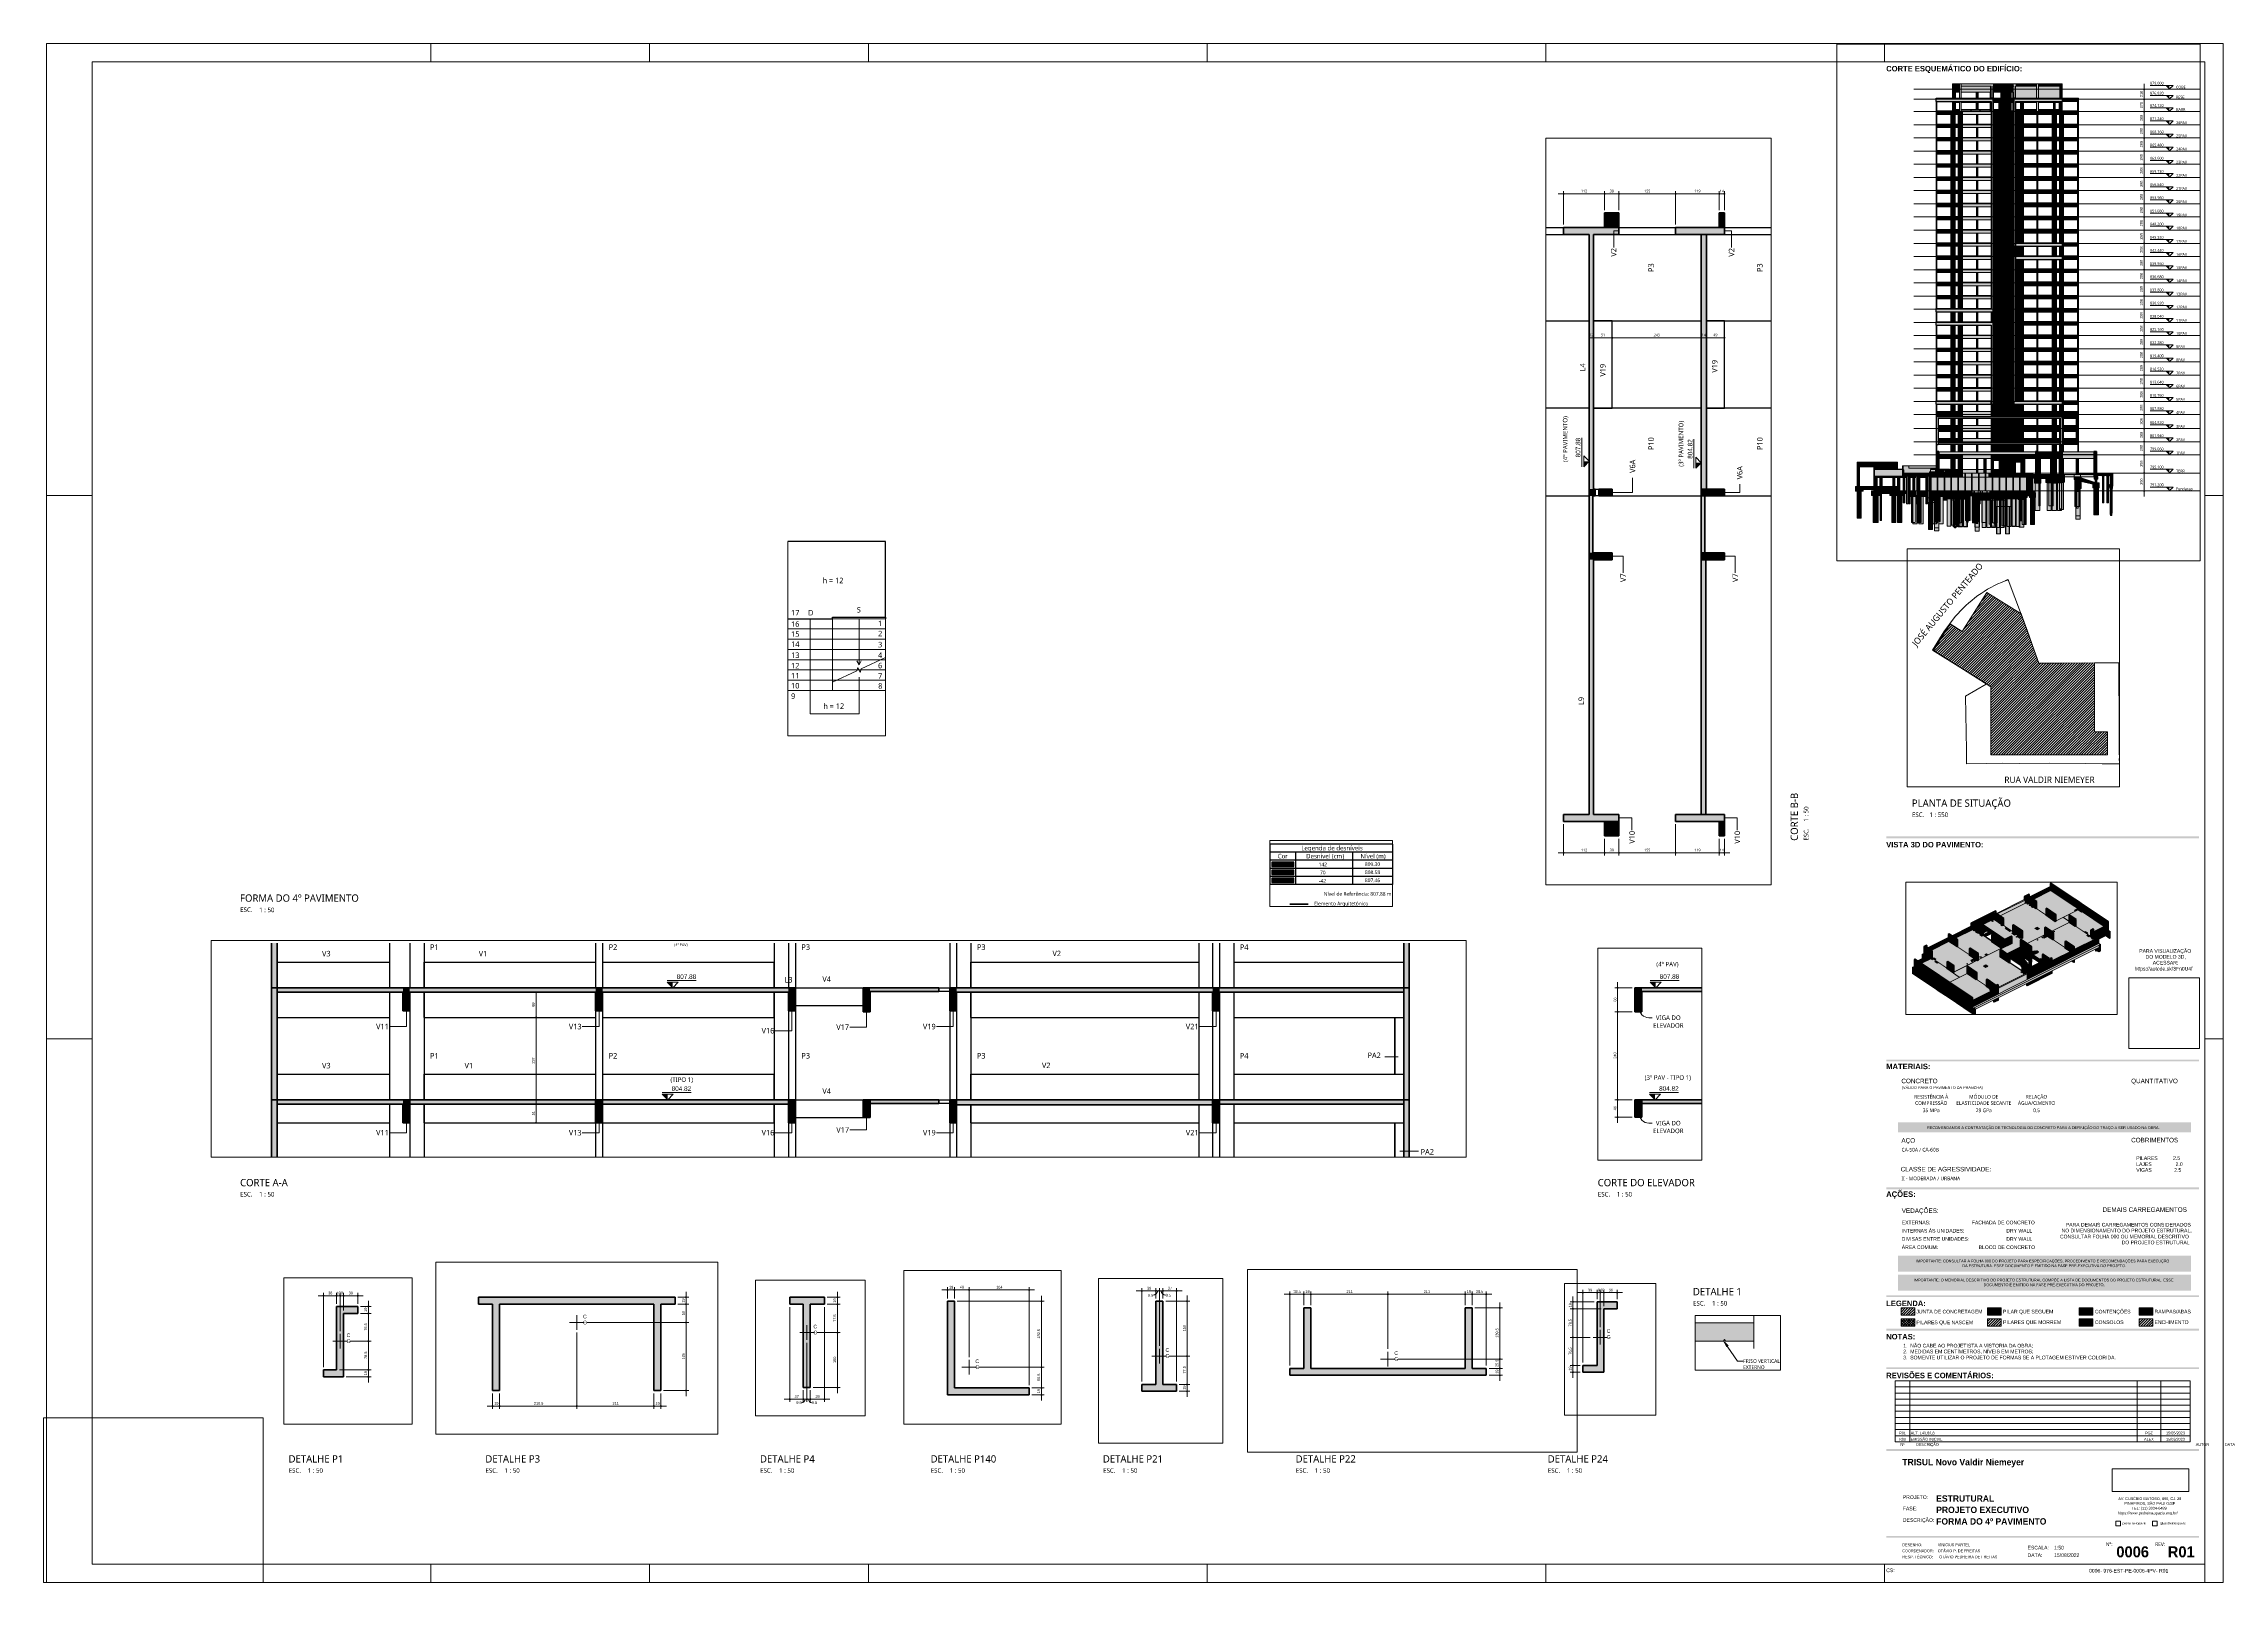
# Paper-space layout 'Layout1' of a CAD drawing. Header units: centimetres. Extents: x 0 to 119, y 0 to 84.
# The model-space entities are those that its viewports show. They can reach past a viewport. Long polylines and large blocks are cut down to what shows.
import ezdxf

# ---------------------------------------------------------------- set-up
doc = ezdxf.new("R2010")
doc.units = ezdxf.units.CM
for name, pattern in [('Centro', [3.175, 0.635, -0.47625, 1.5875, -0.47625]), ('Hidden', [0.714375, 0.47625, -0.238125]), ('Hidden 0_75', [0.15, 0.075, -0.075]), ('Projeção', [0.396875, 0.238125, -0.15875]), ('Traço', [0.635, 0.3175, -0.3175])]:
    doc.linetypes.add(name, pattern=pattern)
for name, color, linetype, lineweight in [('A-ANNO-DIMS', 7, 'Continuous', 9), ('A-ANNO-DIMS-400', 7, 'Continuous', 9), ('A-ANNO-DIMS-50', 7, 'Continuous', 9), ('A-DETL-GENF', 7, 'Continuous', 18), ('A-DETL-IDEN', 7, 'Continuous', 9), ('A-DETL-THIN', 7, 'Continuous', 25), ('A-FLOR', 7, 'Continuous', 25), ('A-FLOR-IDEN', 7, 'Continuous', 9), ('A-FLOR-LEVL', 7, 'Continuous', 9), ('A-GENM', 7, 'Continuous', 25), ('G-ANNO-DIMS', 7, 'Continuous', 9), ('G-ANNO-SCHD', 7, 'Continuous', 9), ('G-ANNO-TEXT', 7, 'Continuous', 9), ('G-ANNO-TTLB', 7, 'Continuous', 9), ('S-BEAM', 7, 'Continuous', 25), ('S-BEAM-IDEN', 7, 'Continuous', 9), ('S-COLS', 7, 'Continuous', 25), ('S-COLS-IDEN', 7, 'Continuous', 9), ('S-FNDN', 7, 'Continuous', 25), ('S-FNDN-HDLN', 7, 'Traço', 9), ('S-STRS', 7, 'Continuous', 9), ('S-STRS-MBND', 7, 'Projeção', 18)]:
    doc.layers.add(name, color=color, linetype=linetype, lineweight=lineweight)
doc.layers.add('A-DETL', color=7, linetype='Continuous', lineweight=18, true_color=0x00a600)
doc.layers.add('G-ANNO-NPLT', color=7, linetype='Continuous', plot=False)
doc.styles.add('Arial_1', font='arial.ttf', dxfattribs={"width": 0.9, "height": 7.5})
doc.styles.add('Arial_2', font='arial.ttf', dxfattribs={"height": 12.5})
doc.styles.add('Arial_3', font='arial.ttf', dxfattribs={"height": 10})
doc.styles.add('Arial_4', font='arial.ttf', dxfattribs={"width": 0.9, "height": 60})
doc.styles.add('Fira Sans SemiBold', font='', dxfattribs={"height": 0.35})
doc.styles.add('Fira Sans SemiBold_1', font='', dxfattribs={"height": 0.3})
doc.styles.add('Fira Sans SemiBold_2', font='', dxfattribs={"height": 0.6})
doc.styles.add('Gadugi', font='gadugi.ttf', dxfattribs={"height": 15})
doc.styles.add('Gadugi_1', font='gadugi.ttf', dxfattribs={"height": 10})
doc.styles.add('Gadugi_2', font='gadugi.ttf', dxfattribs={"height": 0.2})
doc.styles.add('Gadugi_3', font='gadugi.ttf', dxfattribs={"height": 12.5})
doc.styles.add('Gadugi_4', font='gadugi.ttf', dxfattribs={"height": 7.5})
doc.styles.add('Gadugi_6', font='gadugi.ttf', dxfattribs={"width": 0.9, "height": 7.5})
doc.styles.add('Gadugi_7', font='gadugi.ttf', dxfattribs={"height": 60})
doc.styles.add('Gadugi_B', font='gadugib.ttf', dxfattribs={"height": 192.5})
doc.styles.add('Gadugi_B_1', font='gadugib.ttf', dxfattribs={"height": 0.25})
doc.styles.add('Gadugi_B_2', font='gadugib.ttf', dxfattribs={"height": 0.4})
doc.styles.add('Libre Franklin', font='', dxfattribs={"height": 0.2})
doc.styles.add('Libre Franklin_1', font='', dxfattribs={"height": 0.15})
doc.styles.add('Libre Franklin_2', font='', dxfattribs={"height": 0.25})
doc.styles.add('Libre Franklin_3', font='', dxfattribs={"height": 0.13})
doc.styles.get('Fira Sans SemiBold').set_extended_font_data('Fira Sans SemiBold')
doc.styles.get('Fira Sans SemiBold_1').set_extended_font_data('Fira Sans SemiBold')
doc.styles.get('Fira Sans SemiBold_2').set_extended_font_data('Fira Sans SemiBold')
doc.styles.get('Libre Franklin').set_extended_font_data('Libre Franklin')
doc.styles.get('Libre Franklin_1').set_extended_font_data('Libre Franklin')
doc.styles.get('Libre Franklin_2').set_extended_font_data('Libre Franklin')
doc.styles.get('Libre Franklin_3').set_extended_font_data('Libre Franklin')
doc.dimstyles.new('PED_1_5mm_DIR', dxfattribs={"dimscale": 30.48, "dimtxt": 7.778718, "dimasz": 0.328084, "dimexe": 0.246063, "dimexo": 0.246063, "dimgap": 0.049213, "dimtad": 1, "dimdec": 1, "dimrnd": 0.5, "dimdsep": 46, "dimtxsty": 'Gadugi_6', "dimblk1": 'DOTSMALL', "dimblk2": 'DOTSMALL', "dimsah": 1, "dimcen": 0.09, "dimdle": 0.492126, "dimazin": 0, "dimtfac": 1, "dimtdec": 4, "dimtix": 1, "dimtmove": 0, "dimatfit": 3, "dimfxl": 1, "dimtvp": 1, "dimtolj": 1, "dimtzin": 0, "dimarcsym": 2})
doc.dimstyles.new('PED_1_5mm_ESQ', dxfattribs={"dimscale": 30.48, "dimtxt": 7.651945, "dimasz": 0.328084, "dimexe": 0.246063, "dimexo": 0.246063, "dimgap": 0.049213, "dimtad": 1, "dimdec": 1, "dimrnd": 0.5, "dimdsep": 46, "dimtxsty": 'Arial_1', "dimblk1": 'DOTSMALL', "dimblk2": 'DOTSMALL', "dimsah": 1, "dimcen": 0.09, "dimdle": 0.492126, "dimazin": 0, "dimtfac": 1, "dimtdec": 4, "dimtix": 1, "dimtmove": 0, "dimatfit": 3, "dimfxl": 1, "dimtvp": 1, "dimtolj": 1, "dimtzin": 0, "dimarcsym": 2})
doc.dimstyles.new('PED_1_5mm_ESQ_2', dxfattribs={"dimscale": 30.48, "dimtxt": 7.651945, "dimasz": 0.328084, "dimexe": 0.246063, "dimexo": 0.246063, "dimgap": 0.049213, "dimtad": 1, "dimdec": 1, "dimrnd": 0.5, "dimdsep": 46, "dimtxsty": 'Arial_1', "dimblk1": 'DOTSMALL', "dimblk2": 'DOTSMALL', "dimsah": 1, "dimcen": 0.09, "dimdle": 0.492126, "dimazin": 0, "dimtfac": 1, "dimtdec": 4, "dimtix": 1, "dimtmove": 1, "dimatfit": 3, "dimfxl": 1, "dimtvp": 1, "dimtolj": 1, "dimtzin": 0, "dimarcsym": 2})
doc.dimstyles.new('PED_1_5mm_ESQ_3', dxfattribs={"dimscale": 30.48, "dimtxt": 7.651945, "dimasz": 0.328084, "dimexe": 0.246063, "dimexo": 0.246063, "dimgap": 0.049213, "dimtad": 1, "dimdec": 1, "dimrnd": 0.5, "dimdsep": 46, "dimtxsty": 'Arial_1', "dimblk1": 'DOTSMALL', "dimblk2": 'DOTSMALL', "dimsah": 1, "dimcen": 0.09, "dimdle": 0.492126, "dimazin": 0, "dimtfac": 1, "dimtdec": 4, "dimtix": 1, "dimtmove": 0, "dimatfit": 3, "dimfxl": 1, "dimtvp": 1, "dimtolj": 1, "dimtzin": 0, "dimarcsym": 2})
doc.dimstyles.new('PED_1_5mm_ESQ_4', dxfattribs={"dimscale": 30.48, "dimtxt": 61.215564, "dimasz": 2.624672, "dimexe": 1.968504, "dimexo": 1.968504, "dimgap": 0.393701, "dimtad": 1, "dimdec": 1, "dimrnd": 0.5, "dimdsep": 46, "dimtxsty": 'Arial_4', "dimblk1": 'DOTSMALL', "dimblk2": 'DOTSMALL', "dimsah": 1, "dimcen": 0.09, "dimdle": 3.937008, "dimazin": 0, "dimtfac": 1, "dimtdec": 4, "dimtix": 1, "dimtmove": 0, "dimatfit": 3, "dimfxl": 1, "dimtvp": 1, "dimtolj": 1, "dimtzin": 0, "dimarcsym": 2})
picture_1 = doc.add_image_def('image1.png', size_in_pixel=(450, 450))
picture_2 = doc.add_image_def('image2.jpg', size_in_pixel=(541, 540))
picture_3 = doc.add_image_def('image3.jpg', size_in_pixel=(225, 224))
picture_4 = doc.add_image_def('image4.jpg', size_in_pixel=(3048, 900))
pattern_1 = [(45, (0, 0), (-0.07071068, 0.07071068), [])]

# ---------------------------------------------------------------- blocks, each defined once
blk = doc.blocks.new('PED_FOLHAS_CARIMBO_PED_R04_2020 - A0-2564970-976-EST-PE-0006-4PV')
at = {"layer": 'G-ANNO-TTLB', "true_color": 0xdadada}
for points in [[(117.74, 40.77), (117.74, 40.67), (100.65, 40.67), (100.65, 40.77)], [(117.74, 28.57), (117.74, 28.47), (100.65, 28.47), (100.65, 28.57)], [(117.3, 25.14), (117.3, 24.59), (101.3, 24.59), (101.3, 25.14)], [(117.74, 21.59), (117.74, 21.49), (100.65, 21.49), (100.65, 21.59)], [(117.3, 17.85), (117.3, 16.98), (101.3, 16.98), (101.3, 17.85)], [(117.3, 16.81), (117.3, 15.94), (101.3, 15.94), (101.3, 16.81)], [(117.74, 15.69), (117.74, 15.59), (100.65, 15.59), (100.65, 15.69)], [(117.74, 13.86), (117.74, 13.76), (100.65, 13.76), (100.65, 13.86)], [(117.74, 11.76), (117.74, 11.66), (100.65, 11.66), (100.65, 11.76)], [(117.74, 7.29), (117.74, 7.19), (100.65, 7.19), (100.65, 7.29)], [(117.74, 2.54), (117.74, 2.44), (100.65, 2.44), (100.65, 2.54)]]:
    blk.add_hatch(color=254, dxfattribs=at).paths.add_polyline_path(points, flags=0)
at = {"layer": 'G-ANNO-TTLB', "true_color": 0xff8040}
h = blk.add_hatch(dxfattribs=at)
h.set_pattern_fill('FP_4', color=11, style=0, pattern_type=2)
h.set_pattern_definition(pattern_1)
h.paths.add_polyline_path([(102.21, 15), (102.21, 14.6), (101.46, 14.6), (101.46, 15)], flags=0)
at = {"layer": 'G-ANNO-TTLB', "true_color": 0x0000ff}
h = blk.add_hatch(dxfattribs=at)
h.set_pattern_fill('FP_5', color=5, style=0, pattern_type=2)
h.set_pattern_definition([(45, (0, 0), (-0.07071068, 0.07071068), []), (135, (0, 0), (-0.07071068, -0.07071068), [])])
h.paths.add_polyline_path([(102.21, 14.41), (102.21, 14.01), (101.46, 14.01), (101.46, 14.41)], flags=0)
at = {"layer": 'G-ANNO-TTLB', "true_color": 0x808080}
blk.add_hatch(color=8, dxfattribs=at).paths.add_polyline_path([(106.93, 15), (106.93, 14.6), (106.18, 14.6), (106.18, 15)], flags=0)
h = blk.add_hatch(dxfattribs=at)
h.set_pattern_fill('FP_4', color=8, style=0, pattern_type=2)
h.set_pattern_definition(pattern_1)
h.paths.add_polyline_path([(106.93, 14.41), (106.93, 14.01), (106.18, 14.01), (106.18, 14.41)], flags=0)
at = {"layer": 'G-ANNO-TTLB', "true_color": 0xffb0ff}
blk.add_hatch(color=211, dxfattribs=at).paths.add_polyline_path([(111.94, 15), (111.94, 14.6), (111.19, 14.6), (111.19, 15)], flags=0)
at = {"layer": 'G-ANNO-TTLB', "true_color": 0x89f7fa}
blk.add_hatch(color=131, dxfattribs=at).paths.add_polyline_path([(111.94, 14.41), (111.94, 14.01), (111.19, 14.01), (111.19, 14.41)], flags=0)
at = {"layer": 'G-ANNO-TTLB', "true_color": 0xccffcc}
blk.add_hatch(color=254, dxfattribs=at).paths.add_polyline_path([(115.21, 15), (115.21, 14.6), (114.46, 14.6), (114.46, 15)], flags=0)
at = {"layer": 'G-ANNO-TTLB', "true_color": 0x808080}
h = blk.add_hatch(dxfattribs=at)
h.set_pattern_fill('FP_4', color=8, style=0, pattern_type=2)
h.set_pattern_definition(pattern_1)
h.paths.add_polyline_path([(115.21, 14.41), (115.21, 14.01), (114.46, 14.01), (114.46, 14.41)], flags=0)
at = {"layer": 'G-ANNO-TTLB'}
for p, q in [((0.15, 0), (0.15, 84.1)), ((0.15, 84.1), (119.05, 84.1)), ((21.15, 84.1), (21.15, 83.1)), ((33.1, 84.1), (33.1, 83.1)), ((45.05, 84.1), (45.05, 83.1)), ((63.55, 84.1), (63.55, 83.1)), ((82.05, 84.1), (82.05, 83.1)), ((100.55, 84.1), (100.55, 83.1)), ((119.05, 84.1), (119.05, 0)), ((2.65, 83.1), (118.05, 83.1)), ((2.65, 1), (2.65, 83.1)), ((118.05, 83.1), (118.05, 1)), ((0.15, 59.4), (2.65, 59.4)), ((118.05, 59.4), (119.05, 59.4)), ((0.15, 29.7), (2.65, 29.7)), ((118.05, 29.7), (119.05, 29.7)), ((118.05, 29.7), (119.05, 29.7)), ((102.21, 14.41), (101.46, 14.41)), ((101.46, 14.41), (101.46, 14.01)), ((102.21, 14.01), (102.21, 14.41)), ((106.93, 15), (106.18, 15)), ((106.18, 15), (106.18, 14.6)), ((106.18, 14.6), (106.93, 14.6)), ((106.93, 14.41), (106.18, 14.41)), ((106.18, 14.41), (106.18, 14.01)), ((106.93, 14.6), (106.93, 15)), ((106.93, 14.01), (106.93, 14.41)), ((111.94, 15), (111.19, 15)), ((111.19, 15), (111.19, 14.6)), ((111.19, 14.6), (111.94, 14.6)), ((111.94, 14.41), (111.19, 14.41)), ((111.19, 14.41), (111.19, 14.01)), ((111.94, 14.6), (111.94, 15)), ((111.94, 14.01), (111.94, 14.41)), ((115.21, 15), (114.46, 15)), ((114.46, 15), (114.46, 14.6)), ((114.46, 14.6), (115.21, 14.6)), ((115.21, 14.41), (114.46, 14.41)), ((114.46, 14.41), (114.46, 14.01)), ((115.21, 14.6), (115.21, 15)), ((115.21, 14.01), (115.21, 14.41)), ((101.46, 14.01), (102.21, 14.01)), ((106.18, 14.01), (106.93, 14.01)), ((111.19, 14.01), (111.94, 14.01)), ((114.46, 14.01), (115.21, 14.01)), ((118.05, 0), (118.05, 12.89)), ((118.05, 0), (118.05, 12.89)), ((118.05, 1), (2.65, 1)), ((21.15, 1), (21.15, 0)), ((21.15, 1), (21.15, 0)), ((33.1, 1), (33.1, 0)), ((33.1, 1), (33.1, 0)), ((45.05, 1), (45.05, 0)), ((45.05, 1), (45.05, 0)), ((63.55, 1), (63.55, 0)), ((63.55, 1), (63.55, 0)), ((82.05, 1), (82.05, 0)), ((82.05, 1), (82.05, 0)), ((100.55, 1), (100.55, 0)), ((100.55, 1), (100.55, 0)), ((119.05, 0), (0.15, 0))]:
    blk.add_line(p, q, dxfattribs=at)
at = {"layer": 'G-ANNO-TTLB', "color": 11, "true_color": 0xff8040}
for p, q in [((102.21, 15), (101.46, 15)), ((101.46, 15), (101.46, 14.6)), ((101.46, 14.6), (102.21, 14.6)), ((102.21, 14.6), (102.21, 15))]:
    blk.add_line(p, q, dxfattribs=at)
at = {"layer": 'G-ANNO-TTLB', "attachment_point": 1}
for s, insert, char_height, width, style in [('CORTE ESQUEMÁTICO DO EDIFÍCIO:', (100.65, 82.88), 0.3, 8.3055, 'Fira Sans SemiBold_1'), ('VISTA 3D DO PAVIMENTO:', (100.65, 40.47), 0.3, 6.0608, 'Fira Sans SemiBold_1'), ('PARA VISUALIZAÇÃO', (114.47, 34.61), 0.2, 3.3992, 'Libre Franklin'), ('https://autode.sk/3Fn0U4f', (114.22, 33.64), 0.2, 4.0004, 'Libre Franklin'), ('DO MODELO 3D,', (114.82, 34.29), 0.2, 2.5413, 'Libre Franklin'), ('ACESSAR: ', (115.21, 33.97), 0.2, 1.6675, 'Libre Franklin'), ('MATERIAIS:', (100.65, 28.35), 0.3, 2.7017, 'Fira Sans SemiBold_1'), ('CONCRETO', (101.48, 27.53), 0.25, 2.3169, 'Libre Franklin_2'), ('QUANTITATIVO', (114.03, 27.53), 0.25, 3.1426, 'Libre Franklin_2'), ('(VÁLIDO PARA O PAVIMENTO DA PRANCHA)', (101.5, 27.12), 0.15, 5.5316, 'Libre Franklin_1'), ('AÇO', (101.48, 24.28), 0.25, 0.8979, 'Libre Franklin_2'), ('RECOMENDAMOS A CONTRATAÇÃO DE TECNOLOGIA DO CONCRETO PARA A DEFINIÇÃO DO TRAÇO A SER USADO NA OBRA.', (102.88, 24.93), 0.15, 15.5688, 'Libre Franklin_1'), ('COBRIMENTOS', (114.03, 24.3), 0.25, 3.0705, 'Libre Franklin_2'), ('CLASSE DE AGRESSIVIDADE:', (101.44, 22.71), 0.25, 5.7802, 'Libre Franklin_2'), ('AÇÕES:', (100.65, 21.37), 0.3, 1.6996, 'Fira Sans SemiBold_1'), ('VEDAÇÕES:', (101.5, 20.44), 0.25, 2.3489, 'Libre Franklin_2'), ('DEMAIS CARREGAMENTOS', (112.47, 20.5), 0.25, 5.4755, 'Libre Franklin_2'), ('EXTERNAS:', (101.5, 19.77), 0.2, 1.8038, 'Libre Franklin'), ('INTERNAS ÀS UNIDADES:', (101.5, 19.32), 0.2, 3.9684, 'Libre Franklin'), ('NO DIMENSIONAMENTO DO PROJETO ESTRUTURAL, ', (110.23, 19.33), 0.2, 8.2333, 'Libre Franklin'), ('PARA DEMAIS CARREGAMENTOS CONSIDERADOS ', (110.46, 19.65), 0.2, 7.9608, 'Libre Franklin'), ('ÁREA COMUM:', (101.5, 18.42), 0.2, 2.3008, 'Libre Franklin'), ('DIVISAS ENTRE UNIDADES:', (101.5, 18.87), 0.2, 4.2489, 'Libre Franklin'), ('CONSULTAR FOLHA 000 OU MEMORIAL DESCRITIVO', (110.14, 19), 0.2, 8.3456, 'Libre Franklin'), ('DO PROJETO ESTRUTURAL', (113.51, 18.68), 0.2, 4.265, 'Libre Franklin'), ('IMPORTANTE: CONSULTAR A FOLHA 000 DO PROJETO PARA ESPECIFICAÇÕES, PROCEDIMENTO E RECOMENDAÇÕES PARA EXECUÇÃO ', (102.28, 17.64), 0.15, 17.0759, 'Libre Franklin_1'), ('DA ESTRUTURA. ESSE DOCUMENTO É EMITIDO NA FASE PRÉ-EXECUTIVA DO PROJETO.', (104.81, 17.38), 0.15, 10.8789, 'Libre Franklin_1'), ('IMPORTANTE: O MEMORIAL DESCRITIVO DO PROJETO ESTRUTURAL COMPÕE A LISTA DE DOCUMENTOS DO PROJETO ESTRUTURAL. ESSE ', (102.16, 16.6), 0.15, 17.3646, 'Libre Franklin_1'), ('DOCUMENTO É EMITIDO NA FASE PRÉ-EXECUTIVA DO PROJETO.', (105.97, 16.34), 0.15, 8.057, 'Libre Franklin_1'), ('LEGENDA:', (100.65, 15.4), 0.3, 2.3329, 'Fira Sans SemiBold_1'), ('JUNTA DE CONCRETAGEM', (102.3, 14.9), 0.2, 4.1527, 'Libre Franklin'), ('PILARES QUE NASCEM', (102.3, 14.31), 0.2, 3.5916, 'Libre Franklin'), ('PILAR QUE SEGUEM', (107.03, 14.9), 0.2, 3.1506, 'Libre Franklin'), ('PILARES QUE MORREM', (107.03, 14.32), 0.2, 3.6717, 'Libre Franklin'), ('CONTENÇÕES', (112.05, 14.9), 0.2, 2.2447, 'Libre Franklin'), ('CONSOLOS', (112.05, 14.32), 0.2, 1.8198, 'Libre Franklin'), ('RAMPAS/ABAS', (115.31, 14.9), 0.2, 2.4211, 'Libre Franklin'), ('ENCHIMENTO', (115.31, 14.32), 0.2, 2.1806, 'Libre Franklin'), ('NOTAS:', (100.65, 13.58), 0.3, 1.7637, 'Fira Sans SemiBold_1'), ('2.  MEDIDAS EM CENTÍMETROS, NÍVEIS EM METROS;', (101.58, 12.72), 0.2, 8.1612, 'Libre Franklin'), ('3.  SOMENTE UTILIZAR O PROJETO DE FORMAS SE A PLOTAGEM ESTIVER COLORIDA.', (101.58, 12.39), 0.2, 13.3802, 'Libre Franklin'), ('1.  NÃO CABE AO PROJETISTA A VISTORIA DA OBRA;', (101.58, 13.04), 0.2, 8.1772, 'Libre Franklin'), ('REVISÕES E COMENTÁRIOS:', (100.65, 11.46), 0.3, 6.5017, 'Fira Sans SemiBold_1'), ('Nº           DESCRIÇÃO                                                                                                                                                                                                                                                    AUTOR               DATA', (101.43, 7.61), 0.15, 18.5831, 'Libre Franklin_1'), ('ESTRUTURAL', (103.38, 4.76), 0.35, 3.5675, 'Fira Sans SemiBold'), ('PROJETO:', (101.56, 4.76), 0.2, 1.5553, 'Libre Franklin'), ('FASE:', (101.56, 4.14), 0.2, 0.8979, 'Libre Franklin'), ('https://www.pedreiratopazio.eng.br/', (113.31, 3.87), 0.15, 4.3131, 'Libre Franklin_1'), ('AV. EUSÉBIO MATOSO, 690, CJ. 28', (113.33, 4.65), 0.15, 4.2489, 'Libre Franklin_1'), ('PINHEIROS, SÃO PAULO/SP', (113.66, 4.39), 0.15, 3.4392, 'Libre Franklin_1'), ('TEL: (11) 3034-6489', (114.06, 4.13), 0.15, 2.4852, 'Libre Franklin_1'), ('DESCRIÇÃO:', (101.56, 3.51), 0.2, 1.9561, 'Libre Franklin'), ('pedreira-topázio               @pedreiratopazio', (113.56, 3.3), 0.13, 4.1447, 'Libre Franklin_3'), ('COORDENADOR:', (101.53, 1.8), 0.15, 2.0764, 'Libre Franklin_1'), ('DESENHO:', (101.53, 2.13), 0.15, 1.3068, 'Libre Franklin_1'), ('RESP. TÉCNICO:      OTÁVIO PEDREIRA DE FREITAS', (101.53, 1.47), 0.15, 6.2211, 'Libre Franklin_1'), ('ESCALA:', (108.37, 2), 0.2, 1.3549, 'Libre Franklin'), ('DATA:', (108.37, 1.59), 0.2, 0.97, 'Libre Franklin'), ('Nº:', (112.64, 2.19), 0.2, 0.481, 'Gadugi_2'), ('REV:', (115.34, 2.19), 0.2, 0.6734, 'Gadugi_2'), ('CS:', (100.65, 0.76), 0.2, 0.497, 'Libre Franklin')]:
    blk.add_mtext(s, dxfattribs=dict(at, insert=insert, char_height=char_height, width=width, style=style))
at = {"layer": 'G-ANNO-TTLB'}
image = blk.add_image(picture_1, insert=(113.9, 29.18), size_in_units=(3.87, 3.87), dxfattribs=at)
image.dxf.flags = 7
image = blk.add_image(picture_4, insert=(112.99, 4.96), size_in_units=(4.19, 1.24), dxfattribs=at)
image.dxf.flags = 7
image = blk.add_image(picture_2, insert=(113.2, 3.1), size_in_units=(0.25, 0.25), dxfattribs=at)
image.dxf.flags = 7
image = blk.add_image(picture_3, insert=(115.2, 3.09), size_in_units=(0.25, 0.249), dxfattribs=at)
image.dxf.flags = 7
blk = doc.blocks.new('Viewport - PED_TÍTULO_FRM_CRT_DET__R00-1758891-976-EST-PE-0006-4PV')
at = {"layer": 'G-ANNO-TTLB', "insert": (0.26, -0.18), "char_height": 0.25, "width": 0.8418, "attachment_point": 1, "style": 'Gadugi_B_1'}
blk.add_mtext('ESC.', dxfattribs=at)
blk = doc.blocks.new('TQS - Pilar Polig_5 - TQS Column-3763462-DT F 003 - DETALHE P4')
at = {"layer": 'S-COLS', "linetype": 'Traço', "lineweight": 18, "true_color": 0x808080}
blk.add_hatch(color=8, dxfattribs=at).paths.add_polyline_path([(-9.28, 150.09), (-9.28, -77.48), (-48.03, -77.48), (-48.03, -96.48), (46.97, -96.48), (46.97, -77.48), (9.72, -77.48), (9.72, 150.09)], flags=0)
at = {"layer": 'S-COLS', "lineweight": 50}
for p, q in [((-9.28, -77.48), (-9.28, 150.09)), ((-9.28, 150.09), (9.72, 150.09)), ((9.72, 150.09), (9.72, -77.48)), ((-48.03, -96.48), (-48.03, -77.48)), ((-48.03, -77.48), (-9.28, -77.48)), ((9.72, -77.48), (46.97, -77.48)), ((46.97, -77.48), (46.97, -96.48)), ((46.97, -96.48), (-48.03, -96.48))]:
    blk.add_line(p, q, dxfattribs=at)
blk = doc.blocks.new('PED_COMPL_ESC_TRIANGULO_BAIXO_R00_2019 - 01-3741892-3D G 001 - VISTA 3D 4PAV')
at = {"layer": 'S-BEAM', "lineweight": 9, "true_color": 0xbfbfbf}
blk.add_hatch(color=9, dxfattribs=at).paths.add_polyline_path([(15.55, 65508.11), (97.1, 65548.93), (97.1, 65551.78), (13.12, 65509.74)], flags=0)
at = {"layer": 'S-BEAM', "lineweight": 9}
for p, q in [((13.12, 65509.74), (97.1, 65551.78)), ((97.1, 65551.78), (97.1, 65548.93))]:
    blk.add_line(p, q, dxfattribs=at)
blk = doc.blocks.new('PED_COMPL_ESC_TRIANGULO_CIMA_R00_2019 - 01-3741802-3D G 001 - VISTA 3D 4PAV')
at = {"layer": 'S-BEAM', "lineweight": 9, "true_color": 0xbfbfbf}
for points in [[(94.55, 65563.27), (97.1, 65563.6), (97.1, 65564.55)], [(97.1, 65561.56), (97.1, 65563.6), (94.55, 65563.27), (95.37, 65562.73)]]:
    blk.add_hatch(color=9, dxfattribs=at).paths.add_polyline_path(points, flags=0)
at = {"layer": 'S-BEAM', "lineweight": 9}
for p, q in [((94.55, 65563.27), (97.1, 65564.55)), ((97.1, 65563.6), (94.55, 65563.27)), ((94.55, 65563.27), (97.1, 65561.56)), ((97.1, 65561.56), (97.1, 65563.6))]:
    blk.add_line(p, q, dxfattribs=at)
blk = doc.blocks.new('PED_COMPL_ESC_TRIANGULO_CIMA_R00_2019 - 01-3741802-DE F 001 - DETALHE ESCADA')
at = {"layer": 'S-BEAM'}
for p, q in [((-72.5, 0), (-72.5, 3.9)), ((-72.5, 3.9), (72.5, 3.9)), ((72.5, 3.9), (72.5, 0))]:
    blk.add_line(p, q, dxfattribs=at)
blk = doc.blocks.new('PED_BLRET-1EST_R01_2019 - 75x75x65-3763687-CT F 002 - CRT ESQ')
at = {"layer": 'S-FNDN-HDLN'}
for p, q in [((1714.14, 79378), (1749.14, 79378)), ((1714.14, 79373), (1714.14, 79378)), ((1749.14, 79378), (1749.14, 79373)), ((1749.14, 79373), (1714.14, 79373))]:
    blk.add_line(p, q, dxfattribs=at)
blk = doc.blocks.new('Estaca W Gerdau - W250X32_7-3763720-CT F 002 - CRT ESQ')
at = {"layer": 'S-FNDN', "linetype": 'Traço', "lineweight": 9, "true_color": 0xa4b9db}
blk.add_hatch(color=9, dxfattribs=at).paths.add_polyline_path([(-1880.09, 79120), (-1871.56, 79120), (-1871.56, 79510), (-1886.16, 79510), (-1886.16, 79120)], flags=0)
at = {"layer": 'S-FNDN', "lineweight": 9}
for p, q in [((-1886.16, 79510), (-1886.16, 79120)), ((-1871.56, 79510), (-1886.16, 79510)), ((-1879.26, 79120), (-1879.26, 79510)), ((-1878.46, 79510), (-1878.46, 79120)), ((-1871.56, 79510), (-1871.56, 79120)), ((-1871.56, 79120), (-1886.16, 79120))]:
    blk.add_line(p, q, dxfattribs=at)
blk = doc.blocks.new('PED_FURO_RETANGULAR_R04_2020 - 10x10x32-3497891-CT F 002 - CRT ESQ')
at = {"layer": 'A-GENM', "lineweight": 9}
for p, q in [((-1660.36, 79478), (-1650.36, 79488)), ((-1650.36, 79478), (-1660.36, 79488))]:
    blk.add_line(p, q, dxfattribs=at)
blk = doc.blocks.new('PED_BLRET-1EST_R01_2019_muro_ - 60x60x60-3843966-CT F 002 - CRT ESQ')
at = {"layer": 'S-FNDN-HDLN'}
for p, q in [((-2471.57, 79455), (-2441.57, 79455)), ((-2471.57, 79450), (-2471.57, 79455)), ((-2441.57, 79455), (-2441.57, 79450)), ((-2441.57, 79450), (-2471.57, 79450))]:
    blk.add_line(p, q, dxfattribs=at)
blk = doc.blocks.new('PED_FURO_CIRCULAR_R04_2020 - 15x25-3721065-CT F 002 - CRT ESQ')
at = {"layer": 'A-GENM', "lineweight": 9}
for p, q in [((-1000.58, 87435), (-1000.58, 87450)), ((-993.08, 87442.5), (-1008.08, 87442.5))]:
    blk.add_line(p, q, dxfattribs=at)
blk = doc.blocks.new('PED_BLRET-1EST_R01_2019 - 75x75x65-V8-CT F 002 - CRT ESQ')
at = {"layer": 'S-FNDN-HDLN'}
for p, q in [((1305.64, 79340), (1340.64, 79340)), ((1305.64, 79335), (1305.64, 79340)), ((1340.64, 79340), (1340.64, 79335)), ((1340.64, 79335), (1305.64, 79335))]:
    blk.add_line(p, q, dxfattribs=at)
blk = doc.blocks.new('PED_BLRET-1EST_R01_2019 - 75x75x65-V9-CT F 002 - CRT ESQ')
at = {"layer": 'S-FNDN-HDLN'}
for p, q in [((325.27, 79015), (360.27, 79015)), ((360.27, 79010), (325.32, 79010))]:
    blk.add_line(p, q, dxfattribs=at)
blk = doc.blocks.new('PED_BLRET-1EST_R01_2019 - 75x75x65-V10-CT F 002 - CRT ESQ')
at = {"layer": 'S-FNDN-HDLN'}
for p, q in [((-1766.87, 79020), (-1731.87, 79020)), ((-1731.87, 79015), (-1766.87, 79015))]:
    blk.add_line(p, q, dxfattribs=at)
blk = doc.blocks.new('PED_BLRET-1EST_EXCENTRICA_R01_2019 - 110x130x100-V11-CT F 002 - CRT ESQ')
at = {"layer": 'S-FNDN-HDLN'}
for p, q in [((-325.98, 78945), (-325.98, 78950)), ((-235.98, 78950), (-235.98, 78945)), ((-251.57, 78945), (-325.98, 78945))]:
    blk.add_line(p, q, dxfattribs=at)
blk = doc.blocks.new('PED_BLRET-1EST_EXCENTRICA_R01_2019 - 110x130x100-3841337-CT F 002 - CRT ESQ')
at = {"layer": 'S-FNDN-HDLN'}
for p, q in [((117.34, 78980), (175.13, 78980)), ((117.34, 78975), (117.34, 78980)), ((175.14, 78980), (207.34, 78980)), ((207.34, 78980), (207.34, 78975)), ((175.13, 78975), (117.34, 78975)), ((207.34, 78975), (175.14, 78975))]:
    blk.add_line(p, q, dxfattribs=at)
blk = doc.blocks.new('PED_BLRET-1EST_EXCENTRICA_R01_2019 - 110x130x100-V1-CT F 002 - CRT ESQ')
at = {"layer": 'S-FNDN-HDLN'}
for p, q in [((297.76, 78980), (325.27, 78980)), ((297.76, 78975), (297.76, 78980)), ((325.27, 78980), (360.26, 78980)), ((360.27, 78980), (387.76, 78980)), ((387.76, 78980), (387.76, 78975)), ((325.27, 78975), (297.76, 78975)), ((360.26, 78975), (325.27, 78975)), ((387.76, 78975), (360.27, 78975))]:
    blk.add_line(p, q, dxfattribs=at)
blk = doc.blocks.new('PED_BLRET-1EST_EXCENTRICA_R01_2019 - 110x130x100-V12-CT F 002 - CRT ESQ')
at = {"layer": 'S-FNDN-HDLN'}
for p, q in [((703.97, 79385), (793.97, 79385)), ((703.97, 79380), (703.97, 79385)), ((793.97, 79385), (793.97, 79380)), ((793.97, 79380), (703.97, 79380))]:
    blk.add_line(p, q, dxfattribs=at)
blk = doc.blocks.new('PED_BLRET-1EST_EXCENTRICA_R01_2019 - 140x120x110-3841338-CT F 002 - CRT ESQ')
at = {"layer": 'S-FNDN-HDLN'}
for p, q in [((1273.172184, 79375.004), (1373.172184, 79375.004)), ((1273.172184, 79370.004), (1273.172184, 79375.004)), ((1373.172184, 79375.004), (1373.172184, 79370.004)), ((1373.172184, 79370.004), (1273.172184, 79370.004))]:
    blk.add_line(p, q, dxfattribs=at)
blk = doc.blocks.new('PED_BLRET-1EST_R01_2019 - 75x75x65-V2-CT F 002 - CRT ESQ')
at = {"layer": 'S-FNDN-HDLN'}
for p, q in [((85.13, 79060), (110.87, 79060)), ((85.13, 79055), (85.13, 79060)), ((110.87, 79060), (120.13, 79060)), ((120.13, 79060), (120.13, 79055)), ((110.87, 79055), (85.13, 79055)), ((120.13, 79055), (110.87, 79055))]:
    blk.add_line(p, q, dxfattribs=at)
blk = doc.blocks.new('PED_BLRET-1EST_R01_2019 - 75x75x65-V13-CT F 002 - CRT ESQ')
at = {"layer": 'S-FNDN-HDLN'}
for p, q in [((-1063.69, 79030), (-1098.69, 79030)), ((-1098.69, 79030), (-1098.69, 79025)), ((-1063.69, 79025), (-1063.69, 79030)), ((-1098.69, 79025), (-1063.69, 79025))]:
    blk.add_line(p, q, dxfattribs=at)
blk = doc.blocks.new('PED_BLRET-1EST_R01_2019_muro_ - 60x60x60-V14-CT F 002 - CRT ESQ')
at = {"layer": 'S-FNDN-HDLN'}
for p, q in [((-2472.67, 79455), (-2471.57, 79455)), ((-2472.67, 79450), (-2472.67, 79455)), ((-2442.67, 79455), (-2442.67, 79450))]:
    blk.add_line(p, q, dxfattribs=at)
blk = doc.blocks.new('PED_BLRET-1EST_R01_2019_muro_ - 60x60x60-V15-CT F 002 - CRT ESQ')
at = {"layer": 'S-FNDN-HDLN'}
for p, q in [((-2473.39, 79455), (-2472.68, 79455)), ((-2473.39, 79450), (-2473.39, 79455)), ((-2443.39, 79455), (-2443.39, 79450))]:
    blk.add_line(p, q, dxfattribs=at)
blk = doc.blocks.new('PED_BLRET-1EST_R01_2019_muro_ - 60x60x60-V16-CT F 002 - CRT ESQ')
at = {"layer": 'S-FNDN-HDLN'}
for p, q in [((-2474.88, 79455), (-2474.14, 79455)), ((-2474.88, 79450), (-2474.88, 79455)), ((-2444.88, 79455), (-2444.88, 79450))]:
    blk.add_line(p, q, dxfattribs=at)
blk = doc.blocks.new('PED_BLRET-1EST_R01_2019_muro_ - 60x60x60-V17-CT F 002 - CRT ESQ')
at = {"layer": 'S-FNDN-HDLN'}
for p, q in [((-2473.67, 79450), (-2473.67, 79455)), ((-2443.67, 79455), (-2443.67, 79450))]:
    blk.add_line(p, q, dxfattribs=at)
blk = doc.blocks.new('PED_BLRET-1EST_R01_2019_muro_ - 60x60x60-V18-CT F 002 - CRT ESQ')
at = {"layer": 'S-FNDN-HDLN'}
for p, q in [((-2476.37, 79455), (-2474.88, 79455)), ((-2476.37, 79450), (-2476.37, 79455)), ((-2446.37, 79455), (-2446.37, 79450))]:
    blk.add_line(p, q, dxfattribs=at)
blk = doc.blocks.new('PED_BLRET-1EST_R01_2019_muro_ - 60x60x60-V19-CT F 002 - CRT ESQ')
at = {"layer": 'S-FNDN-HDLN'}
for p, q in [((-2478.6, 79455), (-2477.86, 79455)), ((-2478.6, 79450), (-2478.6, 79455)), ((-2448.6, 79455), (-2448.6, 79450))]:
    blk.add_line(p, q, dxfattribs=at)
blk = doc.blocks.new('PED_BLRET-1EST_R01_2019_muro_ - 60x60x60-V3-CT F 002 - CRT ESQ')
at = {"layer": 'S-FNDN-HDLN'}
for p, q in [((-1986.8, 79455), (-1978.86, 79455)), ((-1986.8, 79450), (-1986.8, 79455)), ((-1978.86, 79455), (-1963.87, 79455)), ((-1956.8, 79455), (-1956.8, 79450)), ((-1978.86, 79450), (-1986.8, 79450))]:
    blk.add_line(p, q, dxfattribs=at)
blk = doc.blocks.new('PED_BLRET-1EST_R01_2019_muro_ - 60x60x60-V20-CT F 002 - CRT ESQ')
at = {"layer": 'S-FNDN-HDLN'}
for p, q in [((2057.13, 79418.01), (2087.13, 79418.01)), ((2087.13, 79413.01), (2057.16, 79413.01))]:
    blk.add_line(p, q, dxfattribs=at)
blk = doc.blocks.new('PED_BLRET-1EST_R01_2019_muro_ - 60x60x60-V21-CT F 002 - CRT ESQ')
at = {"layer": 'S-FNDN-HDLN'}
for p, q in [((2057.13, 79337.01), (2087.13, 79337.01)), ((2087.13, 79332.01), (2057.13, 79332.01))]:
    blk.add_line(p, q, dxfattribs=at)
blk = doc.blocks.new('PED_BLRET-1EST_R01_2019_muro_ - 60x60x60-V4-CT F 002 - CRT ESQ')
at = {"layer": 'S-FNDN-HDLN'}
for p, q in [((2055.63, 79255.99), (2057.13, 79255.99)), ((2055.63, 79250.99), (2055.63, 79255.99)), ((2057.14, 79255.99), (2085.63, 79255.99)), ((2085.63, 79255.99), (2085.63, 79250.99)), ((2057.13, 79250.99), (2055.63, 79250.99)), ((2085.63, 79250.99), (2057.14, 79250.99))]:
    blk.add_line(p, q, dxfattribs=at)
blk = doc.blocks.new('PED_BLRET-1EST_R01_2019_muro_ - 60x60x60-V5-CT F 002 - CRT ESQ')
at = {"layer": 'S-FNDN-HDLN'}
for p, q in [((2053.74, 79229.01), (2055.65, 79229.01)), ((2053.74, 79224.01), (2053.74, 79229.01)), ((2055.65, 79229.01), (2083.74, 79229.01)), ((2083.74, 79229.01), (2083.74, 79224.01)), ((2055.65, 79224.01), (2053.74, 79224.01)), ((2083.74, 79224.01), (2055.66, 79224.01))]:
    blk.add_line(p, q, dxfattribs=at)
blk = doc.blocks.new('PED_BLRET-1EST_R01_2019_muro_ - 60x60x60-V6-CT F 002 - CRT ESQ')
at = {"layer": 'S-FNDN-HDLN'}
for p, q in [((2042.07, 79202), (2053.76, 79202)), ((2042.07, 79197), (2042.07, 79202)), ((2053.76, 79202), (2072.07, 79202)), ((2072.07, 79202), (2072.07, 79197)), ((2053.76, 79197), (2042.07, 79197)), ((2072.07, 79197), (2053.77, 79197))]:
    blk.add_line(p, q, dxfattribs=at)
blk = doc.blocks.new('PED_BLRET-1EST_R01_2019_muro_ - 60x60x60-V22-CT F 002 - CRT ESQ')
at = {"layer": 'S-FNDN-HDLN'}
for p, q in [((2049.95, 79175), (2079.95, 79175)), ((2049.95, 79170), (2049.95, 79175)), ((2079.95, 79175), (2079.95, 79170)), ((2079.95, 79170), (2049.95, 79170))]:
    blk.add_line(p, q, dxfattribs=at)
blk = doc.blocks.new('PED_BLRET-1EST_EXCENTRICA_R01_2019 - 120x140x110-3841340-CT F 002 - CRT ESQ')
at = {"layer": 'S-FNDN-HDLN'}
for p, q in [((1684.71, 79195), (1714.14, 79195)), ((1684.71, 79190), (1684.71, 79195)), ((1714.15, 79195), (1752.14, 79195)), ((1752.15, 79195), (1784.71, 79195)), ((1784.71, 79195), (1784.71, 79190)), ((1714.14, 79190), (1684.71, 79190)), ((1752.14, 79190), (1714.15, 79190)), ((1784.71, 79190), (1752.15, 79190))]:
    blk.add_line(p, q, dxfattribs=at)
blk = doc.blocks.new('PED_BLRET-1EST_R01_2019 - 75x75x65-V7-CT F 002 - CRT ESQ')
at = {"layer": 'S-FNDN-HDLN'}
for p, q in [((1717.15, 79240), (1749.14, 79240)), ((1717.15, 79235), (1717.15, 79240)), ((1749.14, 79240), (1752.15, 79240)), ((1752.15, 79240), (1752.15, 79235)), ((1749.14, 79235), (1717.15, 79235)), ((1752.15, 79235), (1749.14, 79235))]:
    blk.add_line(p, q, dxfattribs=at)
blk = doc.blocks.new('Elevações de ponto - SIMBOLO DE NÍVEL-CORTE-2219088-CT A 001 - CORTE A-A 4PAV')
at = {"layer": 'G-ANNO-DIMS'}
blk.add_hatch(color=256, dxfattribs=at).paths.add_polyline_path([(-663.34, 80803), (-663.34, 80788), (-678.34, 80803)], flags=0)
for p, q in [((-599.15, 80808.09), (-678.34, 80808.09)), ((-663.34, 80788), (-678.34, 80803)), ((-678.34, 80803), (-648.34, 80803)), ((-648.34, 80803), (-663.34, 80788))]:
    blk.add_line(p, q, dxfattribs=at)
blk = doc.blocks.new('DIMBLOCK277-CT A 001 - CORTE A-A 4PAV')
at = {"layer": 'A-ANNO-DIMS-50'}
h = blk.add_hatch(color=256, dxfattribs=at)
edge = h.paths.add_edge_path(flags=0)
edge.add_arc((2931.86, 80776), 1.25, 0, 360)
h = blk.add_hatch(color=256, dxfattribs=at)
edge = h.paths.add_edge_path(flags=0)
edge.add_arc((2931.86, 80707), 1.25, 0, 360)
for p, q in [((2926.13, 80776), (2939.36, 80776)), ((2931.86, 80776), (2926.13, 80776)), ((2931.86, 80776), (2931.86, 80707)), ((2926.13, 80707), (2939.36, 80707)), ((2931.86, 80707), (2926.13, 80707))]:
    blk.add_line(p, q, dxfattribs=at)
for centre in [(2931.86, 80776), (2931.86, 80707)]:
    blk.add_circle(centre, 1.25, dxfattribs=at)
at = {"layer": 'A-ANNO-DIMS-50', "color": 0, "insert": (2920.63, 80736.32), "char_height": 7.5, "width": 12.4315, "attachment_point": 1, "rotation": 90, "line_spacing_factor": 0.941778, "style": 'Arial_1'}
blk.add_mtext('69', dxfattribs=at)
blk = doc.blocks.new('_DotSmall')
at = {"color": 0, "linetype": 'ByBlock', "const_width": 0.5}
blk.add_lwpolyline([(-0.0625, 0, 1), (0.0625, 0, 1)], format="xyb", close=True, dxfattribs=at)
blk = doc.blocks.new('DIMBLOCK278-CT A 001 - CORTE A-A 4PAV')
at = {"layer": 'A-ANNO-DIMS-50'}
h = blk.add_hatch(color=256, dxfattribs=at)
edge = h.paths.add_edge_path(flags=0)
edge.add_arc((2931.86, 80707), 1.25, 0, 360)
h = blk.add_hatch(color=256, dxfattribs=at)
edge = h.paths.add_edge_path(flags=0)
edge.add_arc((2931.86, 80470), 1.25, 0, 360)
for p, q in [((2926.13, 80707), (2939.36, 80707)), ((2931.86, 80707), (2926.13, 80707)), ((2931.86, 80707), (2931.86, 80470)), ((2926.13, 80470), (2939.36, 80470)), ((2931.86, 80470), (2926.13, 80470))]:
    blk.add_line(p, q, dxfattribs=at)
for centre in [(2931.86, 80707), (2931.86, 80470)]:
    blk.add_circle(centre, 1.25, dxfattribs=at)
at = {"layer": 'A-ANNO-DIMS-50', "color": 0, "insert": (2920.63, 80580.73), "char_height": 7.5, "width": 18.6472, "attachment_point": 1, "rotation": 90, "line_spacing_factor": 0.941778, "style": 'Arial_1'}
blk.add_mtext('237', dxfattribs=at)
blk = doc.blocks.new('DIMBLOCK279-CT A 001 - CORTE A-A 4PAV')
at = {"layer": 'A-ANNO-DIMS-50'}
h = blk.add_hatch(color=256, dxfattribs=at)
edge = h.paths.add_edge_path(flags=0)
edge.add_arc((2931.86, 80470), 1.25, 0, 360)
h = blk.add_hatch(color=256, dxfattribs=at)
edge = h.paths.add_edge_path(flags=0)
edge.add_arc((2931.86, 80419), 1.25, 0, 360)
for p, q in [((2926.13, 80470), (2939.36, 80470)), ((2931.86, 80470), (2926.13, 80470)), ((2931.86, 80470), (2931.86, 80419)), ((2926.13, 80419), (2939.36, 80419)), ((2931.86, 80419), (2926.13, 80419))]:
    blk.add_line(p, q, dxfattribs=at)
for centre in [(2931.86, 80470), (2931.86, 80419)]:
    blk.add_circle(centre, 1.25, dxfattribs=at)
at = {"layer": 'A-ANNO-DIMS-50', "color": 0, "insert": (2920.63, 80439.32), "char_height": 7.5, "width": 12.4315, "attachment_point": 1, "rotation": 90, "line_spacing_factor": 0.941778, "style": 'Arial_1'}
blk.add_mtext('51', dxfattribs=at)
blk = doc.blocks.new('Elevações de ponto - SIMBOLO DE NÍVEL-CORTE-2219088-CT A 002 - CORTE B-B 4PAV')
at = {"layer": 'G-ANNO-DIMS'}
blk.add_hatch(color=256, dxfattribs=at).paths.add_polyline_path([(-273.17, 80736), (-258.17, 80736), (-273.17, 80721)], flags=0)
for p, q in [((-278.27, 80800.19), (-278.27, 80721)), ((-273.17, 80751), (-258.17, 80736)), ((-273.17, 80721), (-273.17, 80751)), ((-258.17, 80736), (-273.17, 80721))]:
    blk.add_line(p, q, dxfattribs=at)
blk = doc.blocks.new('DIMBLOCK280-CT A 002 - CORTE B-B 4PAV')
at = {"layer": 'A-ANNO-DIMS-50'}
h = blk.add_hatch(color=256, dxfattribs=at)
edge = h.paths.add_edge_path(flags=0)
edge.add_arc((7731.08, 81073.8), 1.25, 0, 360)
h = blk.add_hatch(color=256, dxfattribs=at)
edge = h.paths.add_edge_path(flags=0)
edge.add_arc((7743.08, 81073.8), 1.25, 0, 360)
for p, q in [((7731.08, 81068.07), (7731.08, 81081.3)), ((7743.08, 81068.07), (7743.08, 81081.3)), ((7731.08, 81073.8), (7743.08, 81073.8)), ((7731.08, 81073.8), (7731.08, 81068.07)), ((7743.08, 81073.8), (7743.08, 81068.07))]:
    blk.add_line(p, q, dxfattribs=at)
for centre in [(7731.08, 81073.8), (7743.08, 81073.8)]:
    blk.add_circle(centre, 1.25, dxfattribs=at)
at = {"layer": 'A-ANNO-DIMS-50', "color": 0, "insert": (7731.34, 81085.1), "char_height": 7.5, "width": 13.7722, "attachment_point": 1, "line_spacing_factor": 1.02016, "style": 'Gadugi_6'}
blk.add_mtext('12', dxfattribs=at)
blk = doc.blocks.new('DIMBLOCK281-CT A 002 - CORTE B-B 4PAV')
at = {"layer": 'A-ANNO-DIMS-50'}
h = blk.add_hatch(color=256, dxfattribs=at)
edge = h.paths.add_edge_path(flags=0)
edge.add_arc((7743.08, 81073.8), 1.25, 0, 360)
h = blk.add_hatch(color=256, dxfattribs=at)
edge = h.paths.add_edge_path(flags=0)
edge.add_arc((7794.08, 81073.8), 1.25, 0, 360)
for p, q in [((7743.08, 81068.07), (7743.08, 81081.3)), ((7794.08, 81068.07), (7794.08, 81081.3)), ((7743.08, 81073.8), (7794.08, 81073.8)), ((7743.08, 81073.8), (7743.08, 81068.07)), ((7794.08, 81073.8), (7794.08, 81068.07))]:
    blk.add_line(p, q, dxfattribs=at)
for centre in [(7743.08, 81073.8), (7794.08, 81073.8)]:
    blk.add_circle(centre, 1.25, dxfattribs=at)
at = {"layer": 'A-ANNO-DIMS-50', "color": 0, "insert": (7762.84, 81085.1), "char_height": 7.5, "width": 13.7722, "attachment_point": 1, "line_spacing_factor": 1.02016, "style": 'Gadugi_6'}
blk.add_mtext('51', dxfattribs=at)
blk = doc.blocks.new('DIMBLOCK282-CT A 002 - CORTE B-B 4PAV')
at = {"layer": 'A-ANNO-DIMS-50'}
h = blk.add_hatch(color=256, dxfattribs=at)
edge = h.paths.add_edge_path(flags=0)
edge.add_arc((7794.08, 81073.8), 1.25, 0, 360)
h = blk.add_hatch(color=256, dxfattribs=at)
edge = h.paths.add_edge_path(flags=0)
edge.add_arc((8037.08, 81073.8), 1.25, 0, 360)
for p, q in [((7794.08, 81068.07), (7794.08, 81081.3)), ((8037.08, 81068.07), (8037.08, 81081.3)), ((7794.08, 81073.8), (8037.08, 81073.8)), ((7794.08, 81073.8), (7794.08, 81068.07)), ((8037.08, 81073.8), (8037.08, 81068.07))]:
    blk.add_line(p, q, dxfattribs=at)
for centre in [(7794.08, 81073.8), (8037.08, 81073.8)]:
    blk.add_circle(centre, 1.25, dxfattribs=at)
at = {"layer": 'A-ANNO-DIMS-50', "color": 0, "insert": (7906.97, 81085.1), "char_height": 7.5, "width": 20.6582, "attachment_point": 1, "line_spacing_factor": 1.02016, "style": 'Gadugi_6'}
blk.add_mtext('243', dxfattribs=at)
blk = doc.blocks.new('DIMBLOCK283-CT A 002 - CORTE B-B 4PAV')
at = {"layer": 'A-ANNO-DIMS-50'}
h = blk.add_hatch(color=256, dxfattribs=at)
edge = h.paths.add_edge_path(flags=0)
edge.add_arc((8037.08, 81073.8), 1.25, 0, 360)
h = blk.add_hatch(color=256, dxfattribs=at)
edge = h.paths.add_edge_path(flags=0)
edge.add_arc((8051.08, 81073.8), 1.25, 0, 360)
for p, q in [((8037.08, 81068.07), (8037.08, 81081.3)), ((8051.08, 81068.07), (8051.08, 81081.3)), ((8037.08, 81073.8), (8051.08, 81073.8)), ((8037.08, 81073.8), (8037.08, 81068.07)), ((8051.08, 81073.8), (8051.08, 81068.07))]:
    blk.add_line(p, q, dxfattribs=at)
for centre in [(8037.08, 81073.8), (8051.08, 81073.8)]:
    blk.add_circle(centre, 1.25, dxfattribs=at)
at = {"layer": 'A-ANNO-DIMS-50', "color": 0, "insert": (8038.34, 81085.1), "char_height": 7.5, "width": 13.7722, "attachment_point": 1, "line_spacing_factor": 1.02016, "style": 'Gadugi_6'}
blk.add_mtext('14', dxfattribs=at)
blk = doc.blocks.new('DIMBLOCK284-CT A 002 - CORTE B-B 4PAV')
at = {"layer": 'A-ANNO-DIMS-50'}
h = blk.add_hatch(color=256, dxfattribs=at)
edge = h.paths.add_edge_path(flags=0)
edge.add_arc((8051.08, 81073.8), 1.25, 0, 360)
h = blk.add_hatch(color=256, dxfattribs=at)
edge = h.paths.add_edge_path(flags=0)
edge.add_arc((8100.08, 81073.8), 1.25, 0, 360)
for p, q in [((8051.08, 81068.07), (8051.08, 81081.3)), ((8100.08, 81068.07), (8100.08, 81081.3)), ((8051.08, 81073.8), (8100.08, 81073.8)), ((8051.08, 81073.8), (8051.08, 81068.07)), ((8100.08, 81073.8), (8100.08, 81068.07))]:
    blk.add_line(p, q, dxfattribs=at)
for centre in [(8051.08, 81073.8), (8100.08, 81073.8)]:
    blk.add_circle(centre, 1.25, dxfattribs=at)
at = {"layer": 'A-ANNO-DIMS-50', "color": 0, "insert": (8069.84, 81085.1), "char_height": 7.5, "width": 13.7722, "attachment_point": 1, "line_spacing_factor": 1.02016, "style": 'Gadugi_6'}
blk.add_mtext('49', dxfattribs=at)
blk = doc.blocks.new('DIMBLOCK285-CT A 002 - CORTE B-B 4PAV')
at = {"layer": 'A-ANNO-DIMS-50'}
h = blk.add_hatch(color=256, dxfattribs=at)
edge = h.paths.add_edge_path(flags=0)
edge.add_arc((7661.08, 79666.09), 1.25, 0, 360)
h = blk.add_hatch(color=256, dxfattribs=at)
edge = h.paths.add_edge_path(flags=0)
edge.add_arc((7773.08, 79666.09), 1.25, 0, 360)
for p, q in [((7661.08, 79744.64), (7661.08, 79658.59)), ((7661.08, 79666.09), (7661.08, 79744.64)), ((7773.08, 79704.64), (7773.08, 79658.59)), ((7773.08, 79666.09), (7773.08, 79704.64)), ((7646.08, 79666.09), (7773.08, 79666.09))]:
    blk.add_line(p, q, dxfattribs=at)
for centre in [(7661.08, 79666.09), (7773.08, 79666.09)]:
    blk.add_circle(centre, 1.25, dxfattribs=at)
at = {"layer": 'A-ANNO-DIMS-50', "color": 0, "insert": (7708.47, 79677.39), "char_height": 7.5, "width": 20.6582, "attachment_point": 1, "line_spacing_factor": 1.02016, "style": 'Gadugi_6'}
blk.add_mtext('112', dxfattribs=at)
blk = doc.blocks.new('DIMBLOCK286-CT A 002 - CORTE B-B 4PAV')
at = {"layer": 'A-ANNO-DIMS-50'}
h = blk.add_hatch(color=256, dxfattribs=at)
edge = h.paths.add_edge_path(flags=0)
edge.add_arc((7773.08, 79666.09), 1.25, 0, 360)
h = blk.add_hatch(color=256, dxfattribs=at)
edge = h.paths.add_edge_path(flags=0)
edge.add_arc((7812.08, 79666.09), 1.25, 0, 360)
for p, q in [((7773.08, 79704.64), (7773.08, 79658.59)), ((7773.08, 79666.09), (7773.08, 79704.64)), ((7812.08, 79704.64), (7812.08, 79658.59)), ((7812.08, 79666.09), (7812.08, 79704.64)), ((7773.08, 79666.09), (7812.08, 79666.09))]:
    blk.add_line(p, q, dxfattribs=at)
for centre in [(7773.08, 79666.09), (7812.08, 79666.09)]:
    blk.add_circle(centre, 1.25, dxfattribs=at)
at = {"layer": 'A-ANNO-DIMS-50', "color": 0, "insert": (7786.84, 79677.39), "char_height": 7.5, "width": 13.7722, "attachment_point": 1, "line_spacing_factor": 1.02016, "style": 'Gadugi_6'}
blk.add_mtext('39', dxfattribs=at)
blk = doc.blocks.new('DIMBLOCK287-CT A 002 - CORTE B-B 4PAV')
at = {"layer": 'A-ANNO-DIMS-50'}
h = blk.add_hatch(color=256, dxfattribs=at)
edge = h.paths.add_edge_path(flags=0)
edge.add_arc((7812.08, 79666.09), 1.25, 0, 360)
h = blk.add_hatch(color=256, dxfattribs=at)
edge = h.paths.add_edge_path(flags=0)
edge.add_arc((7967.08, 79666.09), 1.25, 0, 360)
for p, q in [((7967.08, 79744.64), (7967.08, 79658.59)), ((7967.08, 79666.09), (7967.08, 79744.64)), ((7812.08, 79704.64), (7812.08, 79658.59)), ((7812.08, 79666.09), (7812.08, 79704.64)), ((7812.08, 79666.09), (7967.08, 79666.09))]:
    blk.add_line(p, q, dxfattribs=at)
for centre in [(7812.08, 79666.09), (7967.08, 79666.09)]:
    blk.add_circle(centre, 1.25, dxfattribs=at)
at = {"layer": 'A-ANNO-DIMS-50', "color": 0, "insert": (7880.97, 79677.39), "char_height": 7.5, "width": 20.6582, "attachment_point": 1, "line_spacing_factor": 1.02016, "style": 'Gadugi_6'}
blk.add_mtext('155', dxfattribs=at)
blk = doc.blocks.new('DIMBLOCK288-CT A 002 - CORTE B-B 4PAV')
at = {"layer": 'A-ANNO-DIMS-50'}
h = blk.add_hatch(color=256, dxfattribs=at)
edge = h.paths.add_edge_path(flags=0)
edge.add_arc((7967.08, 79666.09), 1.25, 0, 360)
h = blk.add_hatch(color=256, dxfattribs=at)
edge = h.paths.add_edge_path(flags=0)
edge.add_arc((8086.08, 79666.09), 1.25, 0, 360)
for p, q in [((7967.08, 79744.64), (7967.08, 79658.59)), ((7967.08, 79666.09), (7967.08, 79744.64)), ((8086.08, 79704.64), (8086.08, 79658.59)), ((8086.08, 79666.09), (8086.08, 79704.64)), ((7967.08, 79666.09), (8086.08, 79666.09))]:
    blk.add_line(p, q, dxfattribs=at)
for centre in [(7967.08, 79666.09), (8086.08, 79666.09)]:
    blk.add_circle(centre, 1.25, dxfattribs=at)
at = {"layer": 'A-ANNO-DIMS-50', "color": 0, "insert": (8017.97, 79677.39), "char_height": 7.5, "width": 20.6582, "attachment_point": 1, "line_spacing_factor": 1.02016, "style": 'Gadugi_6'}
blk.add_mtext('119', dxfattribs=at)
blk = doc.blocks.new('DIMBLOCK289-CT A 002 - CORTE B-B 4PAV')
at = {"layer": 'A-ANNO-DIMS-50'}
h = blk.add_hatch(color=256, dxfattribs=at)
edge = h.paths.add_edge_path(flags=0)
edge.add_arc((8086.08, 79666.09), 1.25, 0, 360)
h = blk.add_hatch(color=256, dxfattribs=at)
edge = h.paths.add_edge_path(flags=0)
edge.add_arc((8100.08, 79666.09), 1.25, 0, 360)
for p, q in [((8086.08, 79704.64), (8086.08, 79658.59)), ((8086.08, 79666.09), (8086.08, 79704.64)), ((8100.08, 79704.64), (8100.08, 79658.59)), ((8100.08, 79666.09), (8100.08, 79704.64)), ((8086.08, 79666.09), (8115.08, 79666.09))]:
    blk.add_line(p, q, dxfattribs=at)
for centre in [(8086.08, 79666.09), (8100.08, 79666.09)]:
    blk.add_circle(centre, 1.25, dxfattribs=at)
at = {"layer": 'A-ANNO-DIMS-50', "color": 0, "insert": (8087.34, 79677.39), "char_height": 7.5, "width": 13.7722, "attachment_point": 1, "line_spacing_factor": 1.02016, "style": 'Gadugi_6'}
blk.add_mtext('14', dxfattribs=at)
blk = doc.blocks.new('DIMBLOCK290-CT A 002 - CORTE B-B 4PAV')
at = {"layer": 'A-ANNO-DIMS-50'}
h = blk.add_hatch(color=256, dxfattribs=at)
edge = h.paths.add_edge_path(flags=0)
edge.add_arc((7661.08, 81466.99), 1.25, 0, 360)
h = blk.add_hatch(color=256, dxfattribs=at)
edge = h.paths.add_edge_path(flags=0)
edge.add_arc((7773.08, 81466.99), 1.25, 0, 360)
for p, q in [((7661.08, 81382.71), (7661.08, 81474.49)), ((7773.08, 81422.71), (7773.08, 81474.49)), ((7646.08, 81466.99), (7773.08, 81466.99)), ((7661.08, 81466.99), (7661.08, 81382.71)), ((7773.08, 81466.99), (7773.08, 81422.71))]:
    blk.add_line(p, q, dxfattribs=at)
for centre in [(7661.08, 81466.99), (7773.08, 81466.99)]:
    blk.add_circle(centre, 1.25, dxfattribs=at)
at = {"layer": 'A-ANNO-DIMS-50', "color": 0, "insert": (7708.47, 81478.29), "char_height": 7.5, "width": 20.6582, "attachment_point": 1, "line_spacing_factor": 1.02016, "style": 'Gadugi_6'}
blk.add_mtext('112', dxfattribs=at)
blk = doc.blocks.new('DIMBLOCK291-CT A 002 - CORTE B-B 4PAV')
at = {"layer": 'A-ANNO-DIMS-50'}
h = blk.add_hatch(color=256, dxfattribs=at)
edge = h.paths.add_edge_path(flags=0)
edge.add_arc((7773.08, 81466.99), 1.25, 0, 360)
h = blk.add_hatch(color=256, dxfattribs=at)
edge = h.paths.add_edge_path(flags=0)
edge.add_arc((7812.08, 81466.99), 1.25, 0, 360)
for p, q in [((7773.08, 81422.71), (7773.08, 81474.49)), ((7812.08, 81422.71), (7812.08, 81474.49)), ((7773.08, 81466.99), (7812.08, 81466.99)), ((7773.08, 81466.99), (7773.08, 81422.71)), ((7812.08, 81466.99), (7812.08, 81422.71))]:
    blk.add_line(p, q, dxfattribs=at)
for centre in [(7773.08, 81466.99), (7812.08, 81466.99)]:
    blk.add_circle(centre, 1.25, dxfattribs=at)
at = {"layer": 'A-ANNO-DIMS-50', "color": 0, "insert": (7786.84, 81478.29), "char_height": 7.5, "width": 13.7722, "attachment_point": 1, "line_spacing_factor": 1.02016, "style": 'Gadugi_6'}
blk.add_mtext('39', dxfattribs=at)
blk = doc.blocks.new('DIMBLOCK292-CT A 002 - CORTE B-B 4PAV')
at = {"layer": 'A-ANNO-DIMS-50'}
h = blk.add_hatch(color=256, dxfattribs=at)
edge = h.paths.add_edge_path(flags=0)
edge.add_arc((7812.08, 81466.99), 1.25, 0, 360)
h = blk.add_hatch(color=256, dxfattribs=at)
edge = h.paths.add_edge_path(flags=0)
edge.add_arc((7967.08, 81466.99), 1.25, 0, 360)
for p, q in [((7812.08, 81422.71), (7812.08, 81474.49)), ((7967.08, 81382.71), (7967.08, 81474.49)), ((7812.08, 81466.99), (7967.08, 81466.99)), ((7812.08, 81466.99), (7812.08, 81422.71)), ((7967.08, 81466.99), (7967.08, 81382.71))]:
    blk.add_line(p, q, dxfattribs=at)
for centre in [(7812.08, 81466.99), (7967.08, 81466.99)]:
    blk.add_circle(centre, 1.25, dxfattribs=at)
at = {"layer": 'A-ANNO-DIMS-50', "color": 0, "insert": (7880.97, 81478.29), "char_height": 7.5, "width": 20.6582, "attachment_point": 1, "line_spacing_factor": 1.02016, "style": 'Gadugi_6'}
blk.add_mtext('155', dxfattribs=at)
blk = doc.blocks.new('DIMBLOCK293-CT A 002 - CORTE B-B 4PAV')
at = {"layer": 'A-ANNO-DIMS-50'}
h = blk.add_hatch(color=256, dxfattribs=at)
edge = h.paths.add_edge_path(flags=0)
edge.add_arc((7967.08, 81466.99), 1.25, 0, 360)
h = blk.add_hatch(color=256, dxfattribs=at)
edge = h.paths.add_edge_path(flags=0)
edge.add_arc((8086.08, 81466.99), 1.25, 0, 360)
for p, q in [((7967.08, 81382.71), (7967.08, 81474.49)), ((8086.08, 81422.71), (8086.08, 81474.49)), ((7967.08, 81466.99), (8086.08, 81466.99)), ((7967.08, 81466.99), (7967.08, 81382.71)), ((8086.08, 81466.99), (8086.08, 81422.71))]:
    blk.add_line(p, q, dxfattribs=at)
for centre in [(7967.08, 81466.99), (8086.08, 81466.99)]:
    blk.add_circle(centre, 1.25, dxfattribs=at)
at = {"layer": 'A-ANNO-DIMS-50', "color": 0, "insert": (8017.97, 81478.29), "char_height": 7.5, "width": 20.6582, "attachment_point": 1, "line_spacing_factor": 1.02016, "style": 'Gadugi_6'}
blk.add_mtext('119', dxfattribs=at)
blk = doc.blocks.new('DIMBLOCK294-CT A 002 - CORTE B-B 4PAV')
at = {"layer": 'A-ANNO-DIMS-50'}
h = blk.add_hatch(color=256, dxfattribs=at)
edge = h.paths.add_edge_path(flags=0)
edge.add_arc((8086.08, 81466.99), 1.25, 0, 360)
h = blk.add_hatch(color=256, dxfattribs=at)
edge = h.paths.add_edge_path(flags=0)
edge.add_arc((8100.08, 81466.99), 1.25, 0, 360)
for p, q in [((8086.08, 81422.71), (8086.08, 81474.49)), ((8100.08, 81422.71), (8100.08, 81474.49)), ((8086.08, 81466.99), (8100.08, 81466.99)), ((8086.08, 81466.99), (8086.08, 81422.71)), ((8100.08, 81466.99), (8100.08, 81422.71))]:
    blk.add_line(p, q, dxfattribs=at)
for centre in [(8086.08, 81466.99), (8100.08, 81466.99)]:
    blk.add_circle(centre, 1.25, dxfattribs=at)
at = {"layer": 'A-ANNO-DIMS-50', "color": 0, "insert": (8087.34, 81478.29), "char_height": 7.5, "width": 13.7722, "attachment_point": 1, "line_spacing_factor": 1.02016, "style": 'Gadugi_6'}
blk.add_mtext('14', dxfattribs=at)
blk = doc.blocks.new('DIMBLOCK295-CT F 001 - CORTE DO ELEVADOR')
at = {"layer": 'A-ANNO-DIMS-50'}
h = blk.add_hatch(color=256, dxfattribs=at)
edge = h.paths.add_edge_path(flags=0)
edge.add_arc((10042.68, 80788), 1.25, 0, 360)
h = blk.add_hatch(color=256, dxfattribs=at)
edge = h.paths.add_edge_path(flags=0)
edge.add_arc((10042.68, 80722), 1.25, 0, 360)
for p, q in [((10042.68, 80803), (10042.68, 80722)), ((10082.47, 80788), (10035.18, 80788)), ((10042.68, 80788), (10082.47, 80788)), ((10082.47, 80722), (10035.18, 80722)), ((10042.68, 80722), (10082.47, 80722))]:
    blk.add_line(p, q, dxfattribs=at)
for centre in [(10042.68, 80788), (10042.68, 80722)]:
    blk.add_circle(centre, 1.25, dxfattribs=at)
at = {"layer": 'A-ANNO-DIMS-50', "color": 0, "insert": (10031.44, 80749.82), "char_height": 7.5, "width": 12.4315, "attachment_point": 1, "rotation": 90, "line_spacing_factor": 0.941778, "style": 'Arial_1'}
blk.add_mtext('66', dxfattribs=at)
blk = doc.blocks.new('DIMBLOCK296-CT F 001 - CORTE DO ELEVADOR')
at = {"layer": 'A-ANNO-DIMS-50'}
h = blk.add_hatch(color=256, dxfattribs=at)
edge = h.paths.add_edge_path(flags=0)
edge.add_arc((10042.68, 80722), 1.25, 0, 360)
h = blk.add_hatch(color=256, dxfattribs=at)
edge = h.paths.add_edge_path(flags=0)
edge.add_arc((10042.68, 80482), 1.25, 0, 360)
for p, q in [((10082.47, 80722), (10035.18, 80722)), ((10042.68, 80722), (10042.68, 80482)), ((10042.68, 80722), (10082.47, 80722)), ((10082.47, 80482), (10035.18, 80482)), ((10042.68, 80482), (10082.47, 80482))]:
    blk.add_line(p, q, dxfattribs=at)
for centre in [(10042.68, 80722), (10042.68, 80482)]:
    blk.add_circle(centre, 1.25, dxfattribs=at)
at = {"layer": 'A-ANNO-DIMS-50', "color": 0, "insert": (10031.44, 80594.23), "char_height": 7.5, "width": 18.6472, "attachment_point": 1, "rotation": 90, "line_spacing_factor": 0.941778, "style": 'Arial_1'}
blk.add_mtext('240', dxfattribs=at)
blk = doc.blocks.new('DIMBLOCK297-CT F 001 - CORTE DO ELEVADOR')
at = {"layer": 'A-ANNO-DIMS-50'}
h = blk.add_hatch(color=256, dxfattribs=at)
edge = h.paths.add_edge_path(flags=0)
edge.add_arc((10042.68, 80482), 1.25, 0, 360)
h = blk.add_hatch(color=256, dxfattribs=at)
edge = h.paths.add_edge_path(flags=0)
edge.add_arc((10042.68, 80434), 1.25, 0, 360)
for p, q in [((10082.47, 80482), (10035.18, 80482)), ((10042.68, 80482), (10042.68, 80419)), ((10042.68, 80482), (10082.47, 80482)), ((10082.47, 80434), (10035.18, 80434)), ((10042.68, 80434), (10082.47, 80434))]:
    blk.add_line(p, q, dxfattribs=at)
for centre in [(10042.68, 80482), (10042.68, 80434)]:
    blk.add_circle(centre, 1.25, dxfattribs=at)
at = {"layer": 'A-ANNO-DIMS-50', "color": 0, "insert": (10031.44, 80452.82), "char_height": 7.5, "width": 12.4315, "attachment_point": 1, "rotation": 90, "line_spacing_factor": 0.941778, "style": 'Arial_1'}
blk.add_mtext('48', dxfattribs=at)
blk = doc.blocks.new('Elevações de ponto - SIMBOLO DE NÍVEL-CORTE-2219088-CT F 001 - CORTE DO ELEVADOR')
at = {"layer": 'G-ANNO-DIMS'}
blk.add_hatch(color=256, dxfattribs=at).paths.add_polyline_path([(-86.68, 80803), (-86.68, 80788), (-101.68, 80803)], flags=0)
for p, q in [((-22.49, 80808.09), (-101.68, 80808.09)), ((-86.68, 80788), (-101.68, 80803)), ((-101.68, 80803), (-71.68, 80803)), ((-71.68, 80803), (-86.68, 80788))]:
    blk.add_line(p, q, dxfattribs=at)
blk = doc.blocks.new('DIMBLOCK298-DT F 001 - DETALHE P1')
at = {"layer": 'A-ANNO-DIMS-50'}
h = blk.add_hatch(color=256, dxfattribs=at)
edge = h.paths.add_edge_path(flags=0)
edge.add_arc((10538.66, 707.12), 1.25, 0, 360)
h = blk.add_hatch(color=256, dxfattribs=at)
edge = h.paths.add_edge_path(flags=0)
edge.add_arc((10538.66, 688.12), 1.25, 0, 360)
for p, q in [((10538.66, 722.12), (10538.66, 688.12)), ((10516.92, 707.12), (10546.16, 707.12)), ((10538.66, 707.12), (10516.92, 707.12)), ((10516.92, 688.12), (10546.16, 688.12)), ((10538.66, 688.12), (10516.92, 688.12))]:
    blk.add_line(p, q, dxfattribs=at)
for centre in [(10538.66, 707.12), (10538.66, 688.12)]:
    blk.add_circle(centre, 1.25, dxfattribs=at)
at = {"layer": 'A-ANNO-DIMS-50', "color": 0, "insert": (10527.42, 692.44), "char_height": 7.5, "width": 12.4315, "attachment_point": 1, "rotation": 90, "line_spacing_factor": 0.941778, "style": 'Arial_1'}
blk.add_mtext('19', dxfattribs=at)
blk = doc.blocks.new('DIMBLOCK299-DT F 001 - DETALHE P1')
at = {"layer": 'A-ANNO-DIMS-50'}
h = blk.add_hatch(color=256, dxfattribs=at)
edge = h.paths.add_edge_path(flags=0)
edge.add_arc((10538.66, 688.12), 1.25, 0, 360)
h = blk.add_hatch(color=256, dxfattribs=at)
edge = h.paths.add_edge_path(flags=0)
edge.add_arc((10538.66, 611.81), 1.25, 0, 360)
for p, q in [((10516.92, 688.12), (10546.16, 688.12)), ((10538.66, 688.12), (10516.92, 688.12)), ((10538.66, 688.12), (10538.66, 611.81)), ((10489.19, 611.81), (10546.16, 611.81)), ((10538.66, 611.81), (10489.19, 611.81))]:
    blk.add_line(p, q, dxfattribs=at)
for centre in [(10538.66, 688.12), (10538.66, 611.81)]:
    blk.add_circle(centre, 1.25, dxfattribs=at)
at = {"layer": 'A-ANNO-DIMS-50', "color": 0, "insert": (10527.42, 640.9), "char_height": 7.5, "width": 21.7551, "attachment_point": 1, "rotation": 90, "line_spacing_factor": 0.941778, "style": 'Arial_1'}
blk.add_mtext('76.5', dxfattribs=at)
blk = doc.blocks.new('DIMBLOCK300-DT F 001 - DETALHE P1')
at = {"layer": 'A-ANNO-DIMS-50'}
h = blk.add_hatch(color=256, dxfattribs=at)
edge = h.paths.add_edge_path(flags=0)
edge.add_arc((10538.66, 611.81), 1.25, 0, 360)
h = blk.add_hatch(color=256, dxfattribs=at)
edge = h.paths.add_edge_path(flags=0)
edge.add_arc((10538.66, 533.55), 1.25, 0, 360)
for p, q in [((10489.19, 611.81), (10546.16, 611.81)), ((10538.66, 611.81), (10489.19, 611.81)), ((10538.66, 611.81), (10538.66, 533.55)), ((10459.17, 533.55), (10546.16, 533.55)), ((10538.66, 533.55), (10459.17, 533.55))]:
    blk.add_line(p, q, dxfattribs=at)
for centre in [(10538.66, 611.81), (10538.66, 533.55)]:
    blk.add_circle(centre, 1.25, dxfattribs=at)
at = {"layer": 'A-ANNO-DIMS-50', "color": 0, "insert": (10527.42, 563.62), "char_height": 7.5, "width": 21.7551, "attachment_point": 1, "rotation": 90, "line_spacing_factor": 0.941778, "style": 'Arial_1'}
blk.add_mtext('78.5', dxfattribs=at)
blk = doc.blocks.new('DIMBLOCK301-DT F 001 - DETALHE P1')
at = {"layer": 'A-ANNO-DIMS-50'}
h = blk.add_hatch(color=256, dxfattribs=at)
edge = h.paths.add_edge_path(flags=0)
edge.add_arc((10538.66, 533.55), 1.25, 0, 360)
h = blk.add_hatch(color=256, dxfattribs=at)
edge = h.paths.add_edge_path(flags=0)
edge.add_arc((10538.66, 514.55), 1.25, 0, 360)
for p, q in [((10459.17, 533.55), (10546.16, 533.55)), ((10538.66, 533.55), (10459.17, 533.55)), ((10538.66, 533.55), (10538.66, 499.55)), ((10478.17, 514.55), (10546.16, 514.55)), ((10538.66, 514.55), (10478.17, 514.55))]:
    blk.add_line(p, q, dxfattribs=at)
for centre in [(10538.66, 533.55), (10538.66, 514.55)]:
    blk.add_circle(centre, 1.25, dxfattribs=at)
at = {"layer": 'A-ANNO-DIMS-50', "color": 0, "insert": (10527.42, 518.87), "char_height": 7.5, "width": 12.4315, "attachment_point": 1, "rotation": 90, "line_spacing_factor": 0.941778, "style": 'Arial_1'}
blk.add_mtext('19', dxfattribs=at)
blk = doc.blocks.new('DIMBLOCK302-DT F 001 - DETALHE P1')
at = {"layer": 'A-ANNO-DIMS-50'}
h = blk.add_hatch(color=256, dxfattribs=at)
edge = h.paths.add_edge_path(flags=0)
edge.add_arc((10415.92, 736.36), 1.25, 0, 360)
h = blk.add_hatch(color=256, dxfattribs=at)
edge = h.paths.add_edge_path(flags=0)
edge.add_arc((10451.67, 736.36), 1.25, 0, 360)
for p, q in [((10415.92, 541.05), (10415.92, 743.86)), ((10451.67, 714.62), (10451.67, 743.86)), ((10400.92, 736.36), (10451.67, 736.36)), ((10415.92, 736.36), (10415.92, 541.05)), ((10451.67, 736.36), (10451.67, 714.62))]:
    blk.add_line(p, q, dxfattribs=at)
for centre in [(10415.92, 736.36), (10451.67, 736.36)]:
    blk.add_circle(centre, 1.25, dxfattribs=at)
at = {"layer": 'A-ANNO-DIMS-50', "color": 0, "insert": (10428.61, 747.6), "char_height": 7.5, "width": 12.4315, "attachment_point": 1, "line_spacing_factor": 0.941778, "style": 'Arial_1'}
blk.add_mtext('36', dxfattribs=at)
blk = doc.blocks.new('DIMBLOCK303-DT F 001 - DETALHE P1')
at = {"layer": 'A-ANNO-DIMS-50'}
h = blk.add_hatch(color=256, dxfattribs=at)
edge = h.paths.add_edge_path(flags=0)
edge.add_arc((10451.67, 736.36), 1.25, 0, 360)
h = blk.add_hatch(color=256, dxfattribs=at)
edge = h.paths.add_edge_path(flags=0)
edge.add_arc((10461.69, 736.36), 1.25, 0, 360)
for p, q in [((10451.67, 714.62), (10451.67, 743.86)), ((10461.69, 639.31), (10461.69, 743.86)), ((10451.67, 736.36), (10461.69, 736.36)), ((10451.67, 736.36), (10451.67, 714.62)), ((10461.69, 736.36), (10461.69, 639.31))]:
    blk.add_line(p, q, dxfattribs=at)
for centre in [(10451.67, 736.36), (10461.69, 736.36)]:
    blk.add_circle(centre, 1.25, dxfattribs=at)
at = {"layer": 'A-ANNO-DIMS-50', "color": 0, "insert": (10451.5, 747.6), "char_height": 7.5, "width": 12.4315, "attachment_point": 1, "line_spacing_factor": 0.941778, "style": 'Arial_1'}
blk.add_mtext('10', dxfattribs=at)
blk = doc.blocks.new('DIMBLOCK304-DT F 001 - DETALHE P1')
at = {"layer": 'A-ANNO-DIMS-50'}
h = blk.add_hatch(color=256, dxfattribs=at)
edge = h.paths.add_edge_path(flags=0)
edge.add_arc((10461.69, 736.36), 1.25, 0, 360)
h = blk.add_hatch(color=256, dxfattribs=at)
edge = h.paths.add_edge_path(flags=0)
edge.add_arc((10470.67, 736.36), 1.25, 0, 360)
for p, q in [((10461.69, 639.31), (10461.69, 743.86)), ((10470.67, 695.62), (10470.67, 743.86)), ((10461.69, 736.36), (10470.67, 736.36)), ((10461.69, 736.36), (10461.69, 639.31)), ((10470.67, 736.36), (10470.67, 695.62))]:
    blk.add_line(p, q, dxfattribs=at)
for centre in [(10461.69, 736.36), (10470.67, 736.36)]:
    blk.add_circle(centre, 1.25, dxfattribs=at)
at = {"layer": 'A-ANNO-DIMS-50', "color": 0, "insert": (10463.59, 747.6), "char_height": 7.5, "width": 6.2157, "attachment_point": 1, "line_spacing_factor": 0.941778, "style": 'Arial_1'}
blk.add_mtext('9', dxfattribs=at)
blk = doc.blocks.new('DIMBLOCK305-DT F 001 - DETALHE P1')
at = {"layer": 'A-ANNO-DIMS-50'}
h = blk.add_hatch(color=256, dxfattribs=at)
edge = h.paths.add_edge_path(flags=0)
edge.add_arc((10470.67, 736.36), 1.25, 0, 360)
h = blk.add_hatch(color=256, dxfattribs=at)
edge = h.paths.add_edge_path(flags=0)
edge.add_arc((10509.42, 736.36), 1.25, 0, 360)
for p, q in [((10470.67, 695.62), (10470.67, 743.86)), ((10509.42, 714.62), (10509.42, 743.86)), ((10470.67, 736.36), (10524.42, 736.36)), ((10470.67, 736.36), (10470.67, 695.62)), ((10509.42, 736.36), (10509.42, 714.62))]:
    blk.add_line(p, q, dxfattribs=at)
for centre in [(10470.67, 736.36), (10509.42, 736.36)]:
    blk.add_circle(centre, 1.25, dxfattribs=at)
at = {"layer": 'A-ANNO-DIMS-50', "color": 0, "insert": (10484.86, 747.6), "char_height": 7.5, "width": 12.4315, "attachment_point": 1, "line_spacing_factor": 0.941778, "style": 'Arial_1'}
blk.add_mtext('39', dxfattribs=at)
blk = doc.blocks.new('DIMBLOCK306-DT F 002 - DETALHE P3')
at = {"layer": 'A-ANNO-DIMS-50'}
h = blk.add_hatch(color=256, dxfattribs=at)
edge = h.paths.add_edge_path(flags=0)
edge.add_arc((10890.36, 409.77), 1.25, 0, 360)
h = blk.add_hatch(color=256, dxfattribs=at)
edge = h.paths.add_edge_path(flags=0)
edge.add_arc((10909.36, 409.77), 1.25, 0, 360)
for p, q in [((10890.36, 444.62), (10890.36, 402.27)), ((10890.36, 409.77), (10890.36, 444.62)), ((10909.36, 444.62), (10909.36, 402.27)), ((10909.36, 409.77), (10909.36, 444.62)), ((10875.36, 409.77), (10909.36, 409.77))]:
    blk.add_line(p, q, dxfattribs=at)
for centre in [(10890.36, 409.77), (10909.36, 409.77)]:
    blk.add_circle(centre, 1.25, dxfattribs=at)
at = {"layer": 'A-ANNO-DIMS-50', "color": 0, "insert": (10894.68, 421.01), "char_height": 7.5, "width": 12.4315, "attachment_point": 1, "line_spacing_factor": 0.941778, "style": 'Arial_1'}
blk.add_mtext('19', dxfattribs=at)
blk = doc.blocks.new('DIMBLOCK307-DT F 002 - DETALHE P3')
at = {"layer": 'A-ANNO-DIMS-50'}
h = blk.add_hatch(color=256, dxfattribs=at)
edge = h.paths.add_edge_path(flags=0)
edge.add_arc((10909.36, 409.77), 1.25, 0, 360)
h = blk.add_hatch(color=256, dxfattribs=at)
edge = h.paths.add_edge_path(flags=0)
edge.add_arc((11120.11, 409.77), 1.25, 0, 360)
for p, q in [((11120.11, 610.48), (11120.11, 402.27)), ((11120.11, 409.77), (11120.11, 610.48)), ((10909.36, 444.62), (10909.36, 402.27)), ((10909.36, 409.77), (10909.36, 444.62)), ((10909.36, 409.77), (11120.11, 409.77))]:
    blk.add_line(p, q, dxfattribs=at)
for centre in [(10909.36, 409.77), (11120.11, 409.77)]:
    blk.add_circle(centre, 1.25, dxfattribs=at)
at = {"layer": 'A-ANNO-DIMS-50', "color": 0, "insert": (11003.08, 421.01), "char_height": 7.5, "width": 27.9708, "attachment_point": 1, "line_spacing_factor": 0.941778, "style": 'Arial_1'}
blk.add_mtext('210.5', dxfattribs=at)
blk = doc.blocks.new('DIMBLOCK308-DT F 002 - DETALHE P3')
at = {"layer": 'A-ANNO-DIMS-50'}
h = blk.add_hatch(color=256, dxfattribs=at)
edge = h.paths.add_edge_path(flags=0)
edge.add_arc((11120.11, 409.77), 1.25, 0, 360)
h = blk.add_hatch(color=256, dxfattribs=at)
edge = h.paths.add_edge_path(flags=0)
edge.add_arc((11330.86, 409.77), 1.25, 0, 360)
for p, q in [((11120.11, 610.48), (11120.11, 402.27)), ((11120.11, 409.77), (11120.11, 610.48)), ((11330.86, 444.62), (11330.86, 402.27)), ((11330.86, 409.77), (11330.86, 444.62)), ((11120.11, 409.77), (11330.86, 409.77))]:
    blk.add_line(p, q, dxfattribs=at)
for centre in [(11120.11, 409.77), (11330.86, 409.77)]:
    blk.add_circle(centre, 1.25, dxfattribs=at)
at = {"layer": 'A-ANNO-DIMS-50', "color": 0, "insert": (11217.71, 421.01), "char_height": 7.5, "width": 18.6472, "attachment_point": 1, "line_spacing_factor": 0.941778, "style": 'Arial_1'}
blk.add_mtext('211', dxfattribs=at)
blk = doc.blocks.new('DIMBLOCK309-DT F 002 - DETALHE P3')
at = {"layer": 'A-ANNO-DIMS-50'}
h = blk.add_hatch(color=256, dxfattribs=at)
edge = h.paths.add_edge_path(flags=0)
edge.add_arc((11330.86, 409.77), 1.25, 0, 360)
h = blk.add_hatch(color=256, dxfattribs=at)
edge = h.paths.add_edge_path(flags=0)
edge.add_arc((11349.86, 409.77), 1.25, 0, 360)
for p, q in [((11330.86, 444.62), (11330.86, 402.27)), ((11330.86, 409.77), (11330.86, 444.62)), ((11349.86, 444.62), (11349.86, 402.27)), ((11349.86, 409.77), (11349.86, 444.62)), ((11330.86, 409.77), (11364.86, 409.77))]:
    blk.add_line(p, q, dxfattribs=at)
for centre in [(11330.86, 409.77), (11349.86, 409.77)]:
    blk.add_circle(centre, 1.25, dxfattribs=at)
at = {"layer": 'A-ANNO-DIMS-50', "color": 0, "insert": (11335.18, 421.01), "char_height": 7.5, "width": 12.4315, "attachment_point": 1, "line_spacing_factor": 0.941778, "style": 'Arial_1'}
blk.add_mtext('19', dxfattribs=at)
blk = doc.blocks.new('DIMBLOCK310-DT F 002 - DETALHE P3')
at = {"layer": 'A-ANNO-DIMS-50'}
h = blk.add_hatch(color=256, dxfattribs=at)
edge = h.paths.add_edge_path(flags=0)
edge.add_arc((11418.49, 707.12), 1.25, 0, 360)
h = blk.add_hatch(color=256, dxfattribs=at)
edge = h.paths.add_edge_path(flags=0)
edge.add_arc((11418.49, 688.12), 1.25, 0, 360)
for p, q in [((11418.49, 722.12), (11418.49, 688.12)), ((11396.1, 707.12), (11425.99, 707.12)), ((11418.49, 707.12), (11396.1, 707.12)), ((11396.1, 688.12), (11425.99, 688.12)), ((11418.49, 688.12), (11396.1, 688.12))]:
    blk.add_line(p, q, dxfattribs=at)
for centre in [(11418.49, 707.12), (11418.49, 688.12)]:
    blk.add_circle(centre, 1.25, dxfattribs=at)
at = {"layer": 'A-ANNO-DIMS-50', "color": 0, "insert": (11407.26, 692.44), "char_height": 7.5, "width": 12.4315, "attachment_point": 1, "rotation": 90, "line_spacing_factor": 0.941778, "style": 'Arial_1'}
blk.add_mtext('19', dxfattribs=at)
blk = doc.blocks.new('DIMBLOCK311-DT F 002 - DETALHE P3')
at = {"layer": 'A-ANNO-DIMS-50'}
h = blk.add_hatch(color=256, dxfattribs=at)
edge = h.paths.add_edge_path(flags=0)
edge.add_arc((11418.49, 688.12), 1.25, 0, 360)
h = blk.add_hatch(color=256, dxfattribs=at)
edge = h.paths.add_edge_path(flags=0)
edge.add_arc((11418.49, 637.98), 1.25, 0, 360)
for p, q in [((11396.1, 688.12), (11425.99, 688.12)), ((11418.49, 688.12), (11396.1, 688.12)), ((11418.49, 688.12), (11418.49, 637.98)), ((11147.61, 637.98), (11425.99, 637.98)), ((11418.49, 637.98), (11147.61, 637.98))]:
    blk.add_line(p, q, dxfattribs=at)
for centre in [(11418.49, 688.12), (11418.49, 637.98)]:
    blk.add_circle(centre, 1.25, dxfattribs=at)
at = {"layer": 'A-ANNO-DIMS-50', "color": 0, "insert": (11407.26, 657.87), "char_height": 7.5, "width": 12.4315, "attachment_point": 1, "rotation": 90, "line_spacing_factor": 0.941778, "style": 'Arial_1'}
blk.add_mtext('50', dxfattribs=at)
blk = doc.blocks.new('DIMBLOCK312-DT F 002 - DETALHE P3')
at = {"layer": 'A-ANNO-DIMS-50'}
h = blk.add_hatch(color=256, dxfattribs=at)
edge = h.paths.add_edge_path(flags=0)
edge.add_arc((11418.49, 637.98), 1.25, 0, 360)
h = blk.add_hatch(color=256, dxfattribs=at)
edge = h.paths.add_edge_path(flags=0)
edge.add_arc((11418.49, 452.12), 1.25, 0, 360)
for p, q in [((11147.61, 637.98), (11425.99, 637.98)), ((11418.49, 637.98), (11147.61, 637.98)), ((11418.49, 637.98), (11418.49, 437.12)), ((11357.36, 452.12), (11425.99, 452.12)), ((11418.49, 452.12), (11357.36, 452.12))]:
    blk.add_line(p, q, dxfattribs=at)
for centre in [(11418.49, 637.98), (11418.49, 452.12)]:
    blk.add_circle(centre, 1.25, dxfattribs=at)
at = {"layer": 'A-ANNO-DIMS-50', "color": 0, "insert": (11407.26, 537.28), "char_height": 7.5, "width": 18.6472, "attachment_point": 1, "rotation": 90, "line_spacing_factor": 0.941778, "style": 'Arial_1'}
blk.add_mtext('186', dxfattribs=at)
blk = doc.blocks.new('DIMBLOCK313-DT F 003 - DETALHE P4')
at = {"layer": 'A-ANNO-DIMS-50'}
h = blk.add_hatch(color=256, dxfattribs=at)
edge = h.paths.add_edge_path(flags=0)
edge.add_arc((11628.67, 428.63), 1.25, 0, 360)
h = blk.add_hatch(color=256, dxfattribs=at)
edge = h.paths.add_edge_path(flags=0)
edge.add_arc((11665.92, 428.63), 1.25, 0, 360)
for p, q in [((11628.67, 680.62), (11628.67, 421.13)), ((11628.67, 428.63), (11628.67, 680.62)), ((11665.92, 453.05), (11665.92, 421.13)), ((11665.92, 428.63), (11665.92, 453.05)), ((11613.67, 428.63), (11665.92, 428.63))]:
    blk.add_line(p, q, dxfattribs=at)
for centre in [(11628.67, 428.63), (11665.92, 428.63)]:
    blk.add_circle(centre, 1.25, dxfattribs=at)
at = {"layer": 'A-ANNO-DIMS-50', "color": 0, "insert": (11642.12, 439.87), "char_height": 7.5, "width": 12.4315, "attachment_point": 1, "line_spacing_factor": 0.941778, "style": 'Arial_1'}
blk.add_mtext('37', dxfattribs=at)
blk = doc.blocks.new('DIMBLOCK314-DT F 003 - DETALHE P4')
at = {"layer": 'A-ANNO-DIMS-50'}
h = blk.add_hatch(color=256, dxfattribs=at)
edge = h.paths.add_edge_path(flags=0)
edge.add_arc((11665.92, 428.63), 1.25, 0, 360)
h = blk.add_hatch(color=256, dxfattribs=at)
edge = h.paths.add_edge_path(flags=0)
edge.add_arc((11675.64, 428.63), 1.25, 0, 360)
for p, q in [((11675.64, 583.14), (11675.64, 421.13)), ((11675.64, 428.63), (11675.64, 583.14)), ((11665.92, 453.05), (11665.92, 421.13)), ((11665.92, 428.63), (11665.92, 453.05)), ((11665.92, 428.63), (11675.64, 428.63))]:
    blk.add_line(p, q, dxfattribs=at)
for centre in [(11665.92, 428.63), (11675.64, 428.63)]:
    blk.add_circle(centre, 1.25, dxfattribs=at)
blk.add_ellipse((11659.94, 428.63), major_axis=(10.84, 0), ratio=0.875339, start_param=4.712389, end_param=6.283185, dxfattribs=at)
at = {"layer": 'A-ANNO-DIMS-50', "color": 0, "insert": (11646.99, 422.99), "char_height": 7.5, "width": 15.5393, "attachment_point": 1, "line_spacing_factor": 0.941778, "style": 'Arial_1'}
blk.add_mtext('9.5', dxfattribs=at)
blk = doc.blocks.new('DIMBLOCK315-DT F 003 - DETALHE P4')
at = {"layer": 'A-ANNO-DIMS-50'}
h = blk.add_hatch(color=256, dxfattribs=at)
edge = h.paths.add_edge_path(flags=0)
edge.add_arc((11675.64, 428.63), 1.25, 0, 360)
h = blk.add_hatch(color=256, dxfattribs=at)
edge = h.paths.add_edge_path(flags=0)
edge.add_arc((11684.92, 428.63), 1.25, 0, 360)
for p, q in [((11675.64, 583.14), (11675.64, 421.13)), ((11675.64, 428.63), (11675.64, 583.14)), ((11684.92, 453.05), (11684.92, 421.13)), ((11684.92, 428.63), (11684.92, 453.05)), ((11675.64, 428.63), (11684.92, 428.63))]:
    blk.add_line(p, q, dxfattribs=at)
for centre in [(11675.64, 428.63), (11684.92, 428.63)]:
    blk.add_circle(centre, 1.25, dxfattribs=at)
blk.add_ellipse((11689.14, 428.63), major_axis=(0, 9.49), ratio=0.933169, start_param=1.570796, end_param=3.141593, dxfattribs=at)
at = {"layer": 'A-ANNO-DIMS-50', "color": 0, "insert": (11689.14, 422.99), "char_height": 7.5, "width": 15.5393, "attachment_point": 1, "line_spacing_factor": 0.941778, "style": 'Arial_1'}
blk.add_mtext('9.5', dxfattribs=at)
blk = doc.blocks.new('DIMBLOCK316-DT F 003 - DETALHE P4')
at = {"layer": 'A-ANNO-DIMS-50'}
h = blk.add_hatch(color=256, dxfattribs=at)
edge = h.paths.add_edge_path(flags=0)
edge.add_arc((11684.92, 428.63), 1.25, 0, 360)
h = blk.add_hatch(color=256, dxfattribs=at)
edge = h.paths.add_edge_path(flags=0)
edge.add_arc((11723.67, 428.63), 1.25, 0, 360)
for p, q in [((11723.67, 680.62), (11723.67, 421.13)), ((11723.67, 428.63), (11723.67, 680.62)), ((11684.92, 453.05), (11684.92, 421.13)), ((11684.92, 428.63), (11684.92, 453.05)), ((11684.92, 428.63), (11738.67, 428.63))]:
    blk.add_line(p, q, dxfattribs=at)
for centre in [(11684.92, 428.63), (11723.67, 428.63)]:
    blk.add_circle(centre, 1.25, dxfattribs=at)
at = {"layer": 'A-ANNO-DIMS-50', "color": 0, "insert": (11699.12, 439.87), "char_height": 7.5, "width": 12.4315, "attachment_point": 1, "line_spacing_factor": 0.941778, "style": 'Arial_1'}
blk.add_mtext('39', dxfattribs=at)
blk = doc.blocks.new('DIMBLOCK317-DT F 003 - DETALHE P4')
at = {"layer": 'A-ANNO-DIMS-50'}
h = blk.add_hatch(color=256, dxfattribs=at)
edge = h.paths.add_edge_path(flags=0)
edge.add_arc((11759.2, 707.12), 1.25, 0, 360)
h = blk.add_hatch(color=256, dxfattribs=at)
edge = h.paths.add_edge_path(flags=0)
edge.add_arc((11759.2, 688.12), 1.25, 0, 360)
for p, q in [((11759.2, 722.12), (11759.2, 688.12)), ((11731.17, 707.12), (11766.7, 707.12)), ((11759.2, 707.12), (11731.17, 707.12)), ((11731.17, 688.12), (11766.7, 688.12)), ((11759.2, 688.12), (11731.17, 688.12))]:
    blk.add_line(p, q, dxfattribs=at)
for centre in [(11759.2, 707.12), (11759.2, 688.12)]:
    blk.add_circle(centre, 1.25, dxfattribs=at)
at = {"layer": 'A-ANNO-DIMS-50', "color": 0, "insert": (11747.96, 692.44), "char_height": 7.5, "width": 12.4315, "attachment_point": 1, "rotation": 90, "line_spacing_factor": 0.941778, "style": 'Arial_1'}
blk.add_mtext('19', dxfattribs=at)
blk = doc.blocks.new('DIMBLOCK318-DT F 003 - DETALHE P4')
at = {"layer": 'A-ANNO-DIMS-50'}
h = blk.add_hatch(color=256, dxfattribs=at)
edge = h.paths.add_edge_path(flags=0)
edge.add_arc((11759.2, 688.12), 1.25, 0, 360)
h = blk.add_hatch(color=256, dxfattribs=at)
edge = h.paths.add_edge_path(flags=0)
edge.add_arc((11759.2, 610.64), 1.25, 0, 360)
for p, q in [((11731.17, 688.12), (11766.7, 688.12)), ((11759.2, 688.12), (11731.17, 688.12)), ((11759.2, 688.12), (11759.2, 610.64)), ((11703.67, 610.64), (11766.7, 610.64)), ((11759.2, 610.64), (11703.67, 610.64))]:
    blk.add_line(p, q, dxfattribs=at)
for centre in [(11759.2, 688.12), (11759.2, 610.64)]:
    blk.add_circle(centre, 1.25, dxfattribs=at)
at = {"layer": 'A-ANNO-DIMS-50', "color": 0, "insert": (11747.96, 640.32), "char_height": 7.5, "width": 21.7551, "attachment_point": 1, "rotation": 90, "line_spacing_factor": 0.941778, "style": 'Arial_1'}
blk.add_mtext('77.5', dxfattribs=at)
blk = doc.blocks.new('DIMBLOCK319-DT F 003 - DETALHE P4')
at = {"layer": 'A-ANNO-DIMS-50'}
h = blk.add_hatch(color=256, dxfattribs=at)
edge = h.paths.add_edge_path(flags=0)
edge.add_arc((11759.2, 610.64), 1.25, 0, 360)
h = blk.add_hatch(color=256, dxfattribs=at)
edge = h.paths.add_edge_path(flags=0)
edge.add_arc((11759.2, 460.55), 1.25, 0, 360)
for p, q in [((11703.67, 610.64), (11766.7, 610.64)), ((11759.2, 610.64), (11703.67, 610.64)), ((11759.2, 610.64), (11759.2, 445.55)), ((11692.42, 460.55), (11766.7, 460.55)), ((11759.2, 460.55), (11692.42, 460.55))]:
    blk.add_line(p, q, dxfattribs=at)
for centre in [(11759.2, 610.64), (11759.2, 460.55)]:
    blk.add_circle(centre, 1.25, dxfattribs=at)
at = {"layer": 'A-ANNO-DIMS-50', "color": 0, "insert": (11747.96, 527.83), "char_height": 7.5, "width": 18.6472, "attachment_point": 1, "rotation": 90, "line_spacing_factor": 0.941778, "style": 'Arial_1'}
blk.add_mtext('150', dxfattribs=at)
blk = doc.blocks.new('DIMBLOCK320-DT F 004 - DETALHE P140')
at = {"layer": 'A-ANNO-DIMS-50'}
h = blk.add_hatch(color=256, dxfattribs=at)
edge = h.paths.add_edge_path(flags=0)
edge.add_arc((11997.14, 259.99), 1.25, 0, 360)
h = blk.add_hatch(color=256, dxfattribs=at)
edge = h.paths.add_edge_path(flags=0)
edge.add_arc((12016.14, 259.99), 1.25, 0, 360)
for p, q in [((11997.14, 236.62), (11997.14, 267.49)), ((12016.14, 236.62), (12016.14, 267.49)), ((11982.14, 259.99), (12016.14, 259.99)), ((11997.14, 259.99), (11997.14, 236.62)), ((12016.14, 259.99), (12016.14, 236.62))]:
    blk.add_line(p, q, dxfattribs=at)
for centre in [(11997.14, 259.99), (12016.14, 259.99)]:
    blk.add_circle(centre, 1.25, dxfattribs=at)
at = {"layer": 'A-ANNO-DIMS-50', "color": 0, "insert": (12001.46, 271.22), "char_height": 7.5, "width": 12.4315, "attachment_point": 1, "line_spacing_factor": 0.941778, "style": 'Arial_1'}
blk.add_mtext('19', dxfattribs=at)
blk = doc.blocks.new('DIMBLOCK321-DT F 004 - DETALHE P140')
at = {"layer": 'A-ANNO-DIMS-50'}
h = blk.add_hatch(color=256, dxfattribs=at)
edge = h.paths.add_edge_path(flags=0)
edge.add_arc((12016.14, 259.99), 1.25, 0, 360)
h = blk.add_hatch(color=256, dxfattribs=at)
edge = h.paths.add_edge_path(flags=0)
edge.add_arc((12056.09, 259.99), 1.25, 0, 360)
for p, q in [((12016.14, 236.62), (12016.14, 267.49)), ((12056.09, 76.07), (12056.09, 267.49)), ((12016.14, 259.99), (12056.09, 259.99)), ((12016.14, 259.99), (12016.14, 236.62)), ((12056.09, 259.99), (12056.09, 76.07))]:
    blk.add_line(p, q, dxfattribs=at)
for centre in [(12016.14, 259.99), (12056.09, 259.99)]:
    blk.add_circle(centre, 1.25, dxfattribs=at)
at = {"layer": 'A-ANNO-DIMS-50', "color": 0, "insert": (12030.93, 271.22), "char_height": 7.5, "width": 12.4315, "attachment_point": 1, "line_spacing_factor": 0.941778, "style": 'Arial_1'}
blk.add_mtext('40', dxfattribs=at)
blk = doc.blocks.new('DIMBLOCK322-DT F 004 - DETALHE P140')
at = {"layer": 'A-ANNO-DIMS-50'}
h = blk.add_hatch(color=256, dxfattribs=at)
edge = h.paths.add_edge_path(flags=0)
edge.add_arc((12056.09, 259.99), 1.25, 0, 360)
h = blk.add_hatch(color=256, dxfattribs=at)
edge = h.paths.add_edge_path(flags=0)
edge.add_arc((12220.14, 259.99), 1.25, 0, 360)
for p, q in [((12056.09, 76.07), (12056.09, 267.49)), ((12220.14, -0.38), (12220.14, 267.49)), ((12056.09, 259.99), (12235.14, 259.99)), ((12056.09, 259.99), (12056.09, 76.07)), ((12220.14, 259.99), (12220.14, -0.38))]:
    blk.add_line(p, q, dxfattribs=at)
for centre in [(12056.09, 259.99), (12220.14, 259.99)]:
    blk.add_circle(centre, 1.25, dxfattribs=at)
at = {"layer": 'A-ANNO-DIMS-50', "color": 0, "insert": (12130.34, 271.22), "char_height": 7.5, "width": 18.6472, "attachment_point": 1, "line_spacing_factor": 0.941778, "style": 'Arial_1'}
blk.add_mtext('164', dxfattribs=at)
blk = doc.blocks.new('DIMBLOCK323-DT F 004 - DETALHE P140')
at = {"layer": 'A-ANNO-DIMS-50'}
h = blk.add_hatch(color=256, dxfattribs=at)
edge = h.paths.add_edge_path(flags=0)
edge.add_arc((12253.85, -7.88), 1.25, 0, 360)
h = blk.add_hatch(color=256, dxfattribs=at)
edge = h.paths.add_edge_path(flags=0)
edge.add_arc((12253.85, -26.88), 1.25, 0, 360)
for p, q in [((12227.64, -7.88), (12261.35, -7.88)), ((12253.85, -7.88), (12227.64, -7.88)), ((12253.85, -41.88), (12253.85, -7.88)), ((12227.64, -26.88), (12261.35, -26.88)), ((12253.85, -26.88), (12227.64, -26.88))]:
    blk.add_line(p, q, dxfattribs=at)
for centre in [(12253.85, -7.88), (12253.85, -26.88)]:
    blk.add_circle(centre, 1.25, dxfattribs=at)
at = {"layer": 'A-ANNO-DIMS-50', "color": 0, "insert": (12242.62, -22.56), "char_height": 7.5, "width": 12.4315, "attachment_point": 1, "rotation": 90, "line_spacing_factor": 0.941778, "style": 'Arial_1'}
blk.add_mtext('19', dxfattribs=at)
blk = doc.blocks.new('DIMBLOCK324-DT F 004 - DETALHE P140')
at = {"layer": 'A-ANNO-DIMS-50'}
h = blk.add_hatch(color=256, dxfattribs=at)
edge = h.paths.add_edge_path(flags=0)
edge.add_arc((12253.85, 48.57), 1.25, 0, 360)
h = blk.add_hatch(color=256, dxfattribs=at)
edge = h.paths.add_edge_path(flags=0)
edge.add_arc((12253.85, -7.88), 1.25, 0, 360)
for p, q in [((12083.59, 48.57), (12261.35, 48.57)), ((12253.85, 48.57), (12083.59, 48.57)), ((12253.85, -7.88), (12253.85, 48.57)), ((12227.64, -7.88), (12261.35, -7.88)), ((12253.85, -7.88), (12227.64, -7.88))]:
    blk.add_line(p, q, dxfattribs=at)
for centre in [(12253.85, 48.57), (12253.85, -7.88)]:
    blk.add_circle(centre, 1.25, dxfattribs=at)
at = {"layer": 'A-ANNO-DIMS-50', "color": 0, "insert": (12242.62, 11.28), "char_height": 7.5, "width": 21.7551, "attachment_point": 1, "rotation": 90, "line_spacing_factor": 0.941778, "style": 'Arial_1'}
blk.add_mtext('56.5', dxfattribs=at)
blk = doc.blocks.new('DIMBLOCK325-DT F 004 - DETALHE P140')
at = {"layer": 'A-ANNO-DIMS-50'}
h = blk.add_hatch(color=256, dxfattribs=at)
edge = h.paths.add_edge_path(flags=0)
edge.add_arc((12253.85, 229.12), 1.25, 0, 360)
h = blk.add_hatch(color=256, dxfattribs=at)
edge = h.paths.add_edge_path(flags=0)
edge.add_arc((12253.85, 48.57), 1.25, 0, 360)
for p, q in [((12253.85, 48.57), (12253.85, 244.12)), ((12023.64, 229.12), (12261.35, 229.12)), ((12253.85, 229.12), (12023.64, 229.12)), ((12083.59, 48.57), (12261.35, 48.57)), ((12253.85, 48.57), (12083.59, 48.57))]:
    blk.add_line(p, q, dxfattribs=at)
for centre in [(12253.85, 229.12), (12253.85, 48.57)]:
    blk.add_circle(centre, 1.25, dxfattribs=at)
at = {"layer": 'A-ANNO-DIMS-50', "color": 0, "insert": (12242.62, 127.19), "char_height": 7.5, "width": 27.9708, "attachment_point": 1, "rotation": 90, "line_spacing_factor": 0.941778, "style": 'Arial_1'}
blk.add_mtext('180.5', dxfattribs=at)
blk = doc.blocks.new('DIMBLOCK326-DT F 005 - DETALHE P21')
at = {"layer": 'A-ANNO-DIMS-50'}
h = blk.add_hatch(color=256, dxfattribs=at)
edge = h.paths.add_edge_path(flags=0)
edge.add_arc((12460.35, -641.64), 1.25, 0, 360)
h = blk.add_hatch(color=256, dxfattribs=at)
edge = h.paths.add_edge_path(flags=0)
edge.add_arc((12499.1, -641.64), 1.25, 0, 360)
for p, q in [((12460.35, -889.45), (12460.35, -634.14)), ((12499.1, -661.88), (12499.1, -634.14)), ((12445.35, -641.64), (12499.1, -641.64)), ((12460.35, -641.64), (12460.35, -889.45)), ((12499.1, -641.64), (12499.1, -661.88))]:
    blk.add_line(p, q, dxfattribs=at)
for centre in [(12460.35, -641.64), (12499.1, -641.64)]:
    blk.add_circle(centre, 1.25, dxfattribs=at)
at = {"layer": 'A-ANNO-DIMS-50', "color": 0, "insert": (12474.55, -630.41), "char_height": 7.5, "width": 12.4315, "attachment_point": 1, "line_spacing_factor": 0.941778, "style": 'Arial_1'}
blk.add_mtext('39', dxfattribs=at)
blk = doc.blocks.new('DIMBLOCK327-DT F 005 - DETALHE P21')
at = {"layer": 'A-ANNO-DIMS-50'}
h = blk.add_hatch(color=256, dxfattribs=at)
edge = h.paths.add_edge_path(flags=0)
edge.add_arc((12499.1, -641.64), 1.25, 0, 360)
h = blk.add_hatch(color=256, dxfattribs=at)
edge = h.paths.add_edge_path(flags=0)
edge.add_arc((12508.38, -641.64), 1.25, 0, 360)
for p, q in [((12499.1, -661.88), (12499.1, -634.14)), ((12508.38, -791.97), (12508.38, -634.14)), ((12499.1, -641.64), (12508.38, -641.64)), ((12499.1, -641.64), (12499.1, -661.88)), ((12508.38, -641.64), (12508.38, -791.97))]:
    blk.add_line(p, q, dxfattribs=at)
for centre in [(12499.1, -641.64), (12508.38, -641.64)]:
    blk.add_circle(centre, 1.25, dxfattribs=at)
blk.add_ellipse((12490, -641.64), major_axis=(13.75, 0), ratio=0.857781, start_param=4.712389, end_param=6.283185, dxfattribs=at)
at = {"layer": 'A-ANNO-DIMS-50', "color": 0, "insert": (12477.05, -649.59), "char_height": 7.5, "width": 15.5393, "attachment_point": 1, "line_spacing_factor": 0.941778, "style": 'Arial_1'}
blk.add_mtext('9.5', dxfattribs=at)
blk = doc.blocks.new('DIMBLOCK328-DT F 005 - DETALHE P21')
at = {"layer": 'A-ANNO-DIMS-50'}
h = blk.add_hatch(color=256, dxfattribs=at)
edge = h.paths.add_edge_path(flags=0)
edge.add_arc((12508.38, -641.64), 1.25, 0, 360)
h = blk.add_hatch(color=256, dxfattribs=at)
edge = h.paths.add_edge_path(flags=0)
edge.add_arc((12518.1, -641.64), 1.25, 0, 360)
for p, q in [((12508.38, -791.97), (12508.38, -634.14)), ((12518.1, -661.88), (12518.1, -634.14)), ((12508.38, -641.64), (12518.1, -641.64)), ((12508.38, -641.64), (12508.38, -791.97)), ((12518.1, -641.64), (12518.1, -661.88))]:
    blk.add_line(p, q, dxfattribs=at)
for centre in [(12508.38, -641.64), (12518.1, -641.64)]:
    blk.add_circle(centre, 1.25, dxfattribs=at)
blk.add_ellipse((12526.03, -641.64), major_axis=(12.79, 0), ratio=0.921926, start_param=3.141593, end_param=4.712389, dxfattribs=at)
at = {"layer": 'A-ANNO-DIMS-50', "color": 0, "insert": (12526.03, -649.59), "char_height": 7.5, "width": 15.5393, "attachment_point": 1, "line_spacing_factor": 0.941778, "style": 'Arial_1'}
blk.add_mtext('9.5', dxfattribs=at)
blk = doc.blocks.new('DIMBLOCK329-DT F 005 - DETALHE P21')
at = {"layer": 'A-ANNO-DIMS-50'}
h = blk.add_hatch(color=256, dxfattribs=at)
edge = h.paths.add_edge_path(flags=0)
edge.add_arc((12518.1, -641.64), 1.25, 0, 360)
h = blk.add_hatch(color=256, dxfattribs=at)
edge = h.paths.add_edge_path(flags=0)
edge.add_arc((12555.35, -641.64), 1.25, 0, 360)
for p, q in [((12518.1, -661.88), (12518.1, -634.14)), ((12555.35, -889.45), (12555.35, -634.14)), ((12518.1, -641.64), (12570.35, -641.64)), ((12518.1, -641.64), (12518.1, -661.88)), ((12555.35, -641.64), (12555.35, -889.45))]:
    blk.add_line(p, q, dxfattribs=at)
for centre in [(12518.1, -641.64), (12555.35, -641.64)]:
    blk.add_circle(centre, 1.25, dxfattribs=at)
at = {"layer": 'A-ANNO-DIMS-50', "color": 0, "insert": (12531.55, -630.41), "char_height": 7.5, "width": 12.4315, "attachment_point": 1, "line_spacing_factor": 0.941778, "style": 'Arial_1'}
blk.add_mtext('37', dxfattribs=at)
blk = doc.blocks.new('DIMBLOCK330-DT F 005 - DETALHE P21')
at = {"layer": 'A-ANNO-DIMS-50'}
h = blk.add_hatch(color=256, dxfattribs=at)
edge = h.paths.add_edge_path(flags=0)
edge.add_arc((12583.82, -896.95), 1.25, 0, 360)
h = blk.add_hatch(color=256, dxfattribs=at)
edge = h.paths.add_edge_path(flags=0)
edge.add_arc((12583.82, -915.95), 1.25, 0, 360)
for p, q in [((12562.85, -896.95), (12591.32, -896.95)), ((12583.82, -896.95), (12562.85, -896.95)), ((12583.82, -930.95), (12583.82, -896.95)), ((12562.85, -915.95), (12591.32, -915.95)), ((12583.82, -915.95), (12562.85, -915.95))]:
    blk.add_line(p, q, dxfattribs=at)
for centre in [(12583.82, -896.95), (12583.82, -915.95)]:
    blk.add_circle(centre, 1.25, dxfattribs=at)
at = {"layer": 'A-ANNO-DIMS-50', "color": 0, "insert": (12572.58, -911.63), "char_height": 7.5, "width": 12.4315, "attachment_point": 1, "rotation": 90, "line_spacing_factor": 0.941778, "style": 'Arial_1'}
blk.add_mtext('19', dxfattribs=at)
blk = doc.blocks.new('DIMBLOCK331-DT F 005 - DETALHE P21')
at = {"layer": 'A-ANNO-DIMS-50'}
h = blk.add_hatch(color=256, dxfattribs=at)
edge = h.paths.add_edge_path(flags=0)
edge.add_arc((12583.82, -819.47), 1.25, 0, 360)
h = blk.add_hatch(color=256, dxfattribs=at)
edge = h.paths.add_edge_path(flags=0)
edge.add_arc((12583.82, -896.95), 1.25, 0, 360)
for p, q in [((12535.35, -819.47), (12591.32, -819.47)), ((12583.82, -819.47), (12535.35, -819.47)), ((12583.82, -896.95), (12583.82, -819.47)), ((12562.85, -896.95), (12591.32, -896.95)), ((12583.82, -896.95), (12562.85, -896.95))]:
    blk.add_line(p, q, dxfattribs=at)
for centre in [(12583.82, -819.47), (12583.82, -896.95)]:
    blk.add_circle(centre, 1.25, dxfattribs=at)
at = {"layer": 'A-ANNO-DIMS-50', "color": 0, "insert": (12572.58, -867.28), "char_height": 7.5, "width": 21.7551, "attachment_point": 1, "rotation": 90, "line_spacing_factor": 0.941778, "style": 'Arial_1'}
blk.add_mtext('77.5', dxfattribs=at)
blk = doc.blocks.new('DIMBLOCK332-DT F 005 - DETALHE P21')
at = {"layer": 'A-ANNO-DIMS-50'}
h = blk.add_hatch(color=256, dxfattribs=at)
edge = h.paths.add_edge_path(flags=0)
edge.add_arc((12583.82, -669.38), 1.25, 0, 360)
h = blk.add_hatch(color=256, dxfattribs=at)
edge = h.paths.add_edge_path(flags=0)
edge.add_arc((12583.82, -819.47), 1.25, 0, 360)
for p, q in [((12583.82, -819.47), (12583.82, -654.38)), ((12525.6, -669.38), (12591.32, -669.38)), ((12583.82, -669.38), (12525.6, -669.38)), ((12535.35, -819.47), (12591.32, -819.47)), ((12583.82, -819.47), (12535.35, -819.47))]:
    blk.add_line(p, q, dxfattribs=at)
for centre in [(12583.82, -669.38), (12583.82, -819.47)]:
    blk.add_circle(centre, 1.25, dxfattribs=at)
at = {"layer": 'A-ANNO-DIMS-50', "color": 0, "insert": (12572.58, -752.2), "char_height": 7.5, "width": 18.6472, "attachment_point": 1, "rotation": 90, "line_spacing_factor": 0.941778, "style": 'Arial_1'}
blk.add_mtext('150', dxfattribs=at)
blk = doc.blocks.new('DIMBLOCK333-DT F 006 - DETALHE P22')
at = {"layer": 'A-ANNO-DIMS-50'}
h = blk.add_hatch(color=256, dxfattribs=at)
edge = h.paths.add_edge_path(flags=0)
edge.add_arc((12886.75, -694.47), 1.25, 0, 360)
h = blk.add_hatch(color=256, dxfattribs=at)
edge = h.paths.add_edge_path(flags=0)
edge.add_arc((12925.48, -694.47), 1.25, 0, 360)
for p, q in [((12886.75, -889.45), (12886.75, -686.97)), ((12925.48, -724.33), (12925.48, -686.97)), ((12871.75, -694.47), (12925.48, -694.47)), ((12886.75, -694.47), (12886.75, -889.45)), ((12925.48, -694.47), (12925.48, -724.33))]:
    blk.add_line(p, q, dxfattribs=at)
for centre in [(12886.75, -694.47), (12925.48, -694.47)]:
    blk.add_circle(centre, 1.25, dxfattribs=at)
at = {"layer": 'A-ANNO-DIMS-50', "color": 0, "insert": (12897.05, -683.23), "char_height": 7.5, "width": 21.7551, "attachment_point": 1, "line_spacing_factor": 0.941778, "style": 'Arial_1'}
blk.add_mtext('38.5', dxfattribs=at)
blk = doc.blocks.new('DIMBLOCK334-DT F 006 - DETALHE P22')
at = {"layer": 'A-ANNO-DIMS-50'}
h = blk.add_hatch(color=256, dxfattribs=at)
edge = h.paths.add_edge_path(flags=0)
edge.add_arc((12925.48, -694.47), 1.25, 0, 360)
h = blk.add_hatch(color=256, dxfattribs=at)
edge = h.paths.add_edge_path(flags=0)
edge.add_arc((12944.48, -694.47), 1.25, 0, 360)
for p, q in [((12925.48, -724.33), (12925.48, -686.97)), ((12944.48, -724.33), (12944.48, -686.97)), ((12925.48, -694.47), (12944.48, -694.47)), ((12925.48, -694.47), (12925.48, -724.33)), ((12944.48, -694.47), (12944.48, -724.33))]:
    blk.add_line(p, q, dxfattribs=at)
for centre in [(12925.48, -694.47), (12944.48, -694.47)]:
    blk.add_circle(centre, 1.25, dxfattribs=at)
at = {"layer": 'A-ANNO-DIMS-50', "color": 0, "insert": (12929.8, -683.23), "char_height": 7.5, "width": 12.4315, "attachment_point": 1, "line_spacing_factor": 0.941778, "style": 'Arial_1'}
blk.add_mtext('19', dxfattribs=at)
blk = doc.blocks.new('DIMBLOCK335-DT F 006 - DETALHE P22')
at = {"layer": 'A-ANNO-DIMS-50'}
h = blk.add_hatch(color=256, dxfattribs=at)
edge = h.paths.add_edge_path(flags=0)
edge.add_arc((12944.48, -694.47), 1.25, 0, 360)
h = blk.add_hatch(color=256, dxfattribs=at)
edge = h.paths.add_edge_path(flags=0)
edge.add_arc((13155.24, -694.47), 1.25, 0, 360)
for p, q in [((12944.48, -724.33), (12944.48, -686.97)), ((13155.24, -843.89), (13155.24, -686.97)), ((12944.48, -694.47), (13155.24, -694.47)), ((12944.48, -694.47), (12944.48, -724.33)), ((13155.24, -694.47), (13155.24, -843.89))]:
    blk.add_line(p, q, dxfattribs=at)
for centre in [(12944.48, -694.47), (13155.24, -694.47)]:
    blk.add_circle(centre, 1.25, dxfattribs=at)
at = {"layer": 'A-ANNO-DIMS-50', "color": 0, "insert": (13042.09, -683.23), "char_height": 7.5, "width": 18.6472, "attachment_point": 1, "line_spacing_factor": 0.941778, "style": 'Arial_1'}
blk.add_mtext('211', dxfattribs=at)
blk = doc.blocks.new('DIMBLOCK336-DT F 006 - DETALHE P22')
at = {"layer": 'A-ANNO-DIMS-50'}
h = blk.add_hatch(color=256, dxfattribs=at)
edge = h.paths.add_edge_path(flags=0)
edge.add_arc((13155.24, -694.47), 1.25, 0, 360)
h = blk.add_hatch(color=256, dxfattribs=at)
edge = h.paths.add_edge_path(flags=0)
edge.add_arc((13365.99, -694.47), 1.25, 0, 360)
for p, q in [((13155.24, -843.89), (13155.24, -686.97)), ((13365.99, -724.33), (13365.99, -686.97)), ((13155.24, -694.47), (13365.99, -694.47)), ((13155.24, -694.47), (13155.24, -843.89)), ((13365.99, -694.47), (13365.99, -724.33))]:
    blk.add_line(p, q, dxfattribs=at)
for centre in [(13155.24, -694.47), (13365.99, -694.47)]:
    blk.add_circle(centre, 1.25, dxfattribs=at)
at = {"layer": 'A-ANNO-DIMS-50', "color": 0, "insert": (13252.84, -683.23), "char_height": 7.5, "width": 18.6472, "attachment_point": 1, "line_spacing_factor": 0.941778, "style": 'Arial_1'}
blk.add_mtext('211', dxfattribs=at)
blk = doc.blocks.new('DIMBLOCK337-DT F 006 - DETALHE P22')
at = {"layer": 'A-ANNO-DIMS-50'}
h = blk.add_hatch(color=256, dxfattribs=at)
edge = h.paths.add_edge_path(flags=0)
edge.add_arc((13365.99, -694.47), 1.25, 0, 360)
h = blk.add_hatch(color=256, dxfattribs=at)
edge = h.paths.add_edge_path(flags=0)
edge.add_arc((13384.99, -694.47), 1.25, 0, 360)
for p, q in [((13365.99, -724.33), (13365.99, -686.97)), ((13384.99, -724.33), (13384.99, -686.97)), ((13365.99, -694.47), (13384.99, -694.47)), ((13365.99, -694.47), (13365.99, -724.33)), ((13384.99, -694.47), (13384.99, -724.33))]:
    blk.add_line(p, q, dxfattribs=at)
for centre in [(13365.99, -694.47), (13384.99, -694.47)]:
    blk.add_circle(centre, 1.25, dxfattribs=at)
at = {"layer": 'A-ANNO-DIMS-50', "color": 0, "insert": (13370.31, -683.23), "char_height": 7.5, "width": 12.4315, "attachment_point": 1, "line_spacing_factor": 0.941778, "style": 'Arial_1'}
blk.add_mtext('19', dxfattribs=at)
blk = doc.blocks.new('DIMBLOCK338-DT F 006 - DETALHE P22')
at = {"layer": 'A-ANNO-DIMS-50'}
h = blk.add_hatch(color=256, dxfattribs=at)
edge = h.paths.add_edge_path(flags=0)
edge.add_arc((13384.99, -694.47), 1.25, 0, 360)
h = blk.add_hatch(color=256, dxfattribs=at)
edge = h.paths.add_edge_path(flags=0)
edge.add_arc((13423.74, -694.47), 1.25, 0, 360)
for p, q in [((13384.99, -724.33), (13384.99, -686.97)), ((13423.74, -889.45), (13423.74, -686.97)), ((13384.99, -694.47), (13438.74, -694.47)), ((13384.99, -694.47), (13384.99, -724.33)), ((13423.74, -694.47), (13423.74, -889.45))]:
    blk.add_line(p, q, dxfattribs=at)
for centre in [(13384.99, -694.47), (13423.74, -694.47)]:
    blk.add_circle(centre, 1.25, dxfattribs=at)
at = {"layer": 'A-ANNO-DIMS-50', "color": 0, "insert": (13395.3, -683.23), "char_height": 7.5, "width": 21.7551, "attachment_point": 1, "line_spacing_factor": 0.941778, "style": 'Arial_1'}
blk.add_mtext('38.5', dxfattribs=at)
blk = doc.blocks.new('DIMBLOCK339-DT F 006 - DETALHE P22')
at = {"layer": 'A-ANNO-DIMS-50'}
h = blk.add_hatch(color=256, dxfattribs=at)
edge = h.paths.add_edge_path(flags=0)
edge.add_arc((13460.44, -731.83), 1.25, 0, 360)
h = blk.add_hatch(color=256, dxfattribs=at)
edge = h.paths.add_edge_path(flags=0)
edge.add_arc((13460.44, -871.39), 1.25, 0, 360)
for p, q in [((13460.44, -716.83), (13460.44, -871.39)), ((13392.49, -731.83), (13467.94, -731.83)), ((13460.44, -731.83), (13392.49, -731.83)), ((13182.74, -871.39), (13467.94, -871.39)), ((13460.44, -871.39), (13182.74, -871.39))]:
    blk.add_line(p, q, dxfattribs=at)
for centre in [(13460.44, -731.83), (13460.44, -871.39)]:
    blk.add_circle(centre, 1.25, dxfattribs=at)
at = {"layer": 'A-ANNO-DIMS-50', "color": 0, "insert": (13449.2, -813.26), "char_height": 7.5, "width": 27.9708, "attachment_point": 1, "rotation": 90, "line_spacing_factor": 0.941778, "style": 'Arial_1'}
blk.add_mtext('139.5', dxfattribs=at)
blk = doc.blocks.new('DIMBLOCK340-DT F 006 - DETALHE P22')
at = {"layer": 'A-ANNO-DIMS-50'}
h = blk.add_hatch(color=256, dxfattribs=at)
edge = h.paths.add_edge_path(flags=0)
edge.add_arc((13460.44, -871.39), 1.25, 0, 360)
h = blk.add_hatch(color=256, dxfattribs=at)
edge = h.paths.add_edge_path(flags=0)
edge.add_arc((13460.44, -896.95), 1.25, 0, 360)
for p, q in [((13182.74, -871.39), (13467.94, -871.39)), ((13460.44, -871.39), (13182.74, -871.39)), ((13460.44, -871.39), (13460.44, -896.95)), ((13431.24, -896.95), (13467.94, -896.95)), ((13460.44, -896.95), (13431.24, -896.95))]:
    blk.add_line(p, q, dxfattribs=at)
for centre in [(13460.44, -871.39), (13460.44, -896.95)]:
    blk.add_circle(centre, 1.25, dxfattribs=at)
at = {"layer": 'A-ANNO-DIMS-50', "color": 0, "insert": (13449.2, -893.24), "char_height": 7.5, "width": 21.7551, "attachment_point": 1, "rotation": 90, "line_spacing_factor": 0.941778, "style": 'Arial_1'}
blk.add_mtext('25.5', dxfattribs=at)
blk = doc.blocks.new('DIMBLOCK341-DT F 006 - DETALHE P22')
at = {"layer": 'A-ANNO-DIMS-50'}
h = blk.add_hatch(color=256, dxfattribs=at)
edge = h.paths.add_edge_path(flags=0)
edge.add_arc((13460.44, -896.95), 1.25, 0, 360)
h = blk.add_hatch(color=256, dxfattribs=at)
edge = h.paths.add_edge_path(flags=0)
edge.add_arc((13460.44, -915.95), 1.25, 0, 360)
for p, q in [((13431.24, -896.95), (13467.94, -896.95)), ((13460.44, -896.95), (13431.24, -896.95)), ((13460.44, -896.95), (13460.44, -930.95)), ((13431.24, -915.95), (13467.94, -915.95)), ((13460.44, -915.95), (13431.24, -915.95))]:
    blk.add_line(p, q, dxfattribs=at)
for centre in [(13460.44, -896.95), (13460.44, -915.95)]:
    blk.add_circle(centre, 1.25, dxfattribs=at)
at = {"layer": 'A-ANNO-DIMS-50', "color": 0, "insert": (13449.2, -911.63), "char_height": 7.5, "width": 12.4315, "attachment_point": 1, "rotation": 90, "line_spacing_factor": 0.941778, "style": 'Arial_1'}
blk.add_mtext('19', dxfattribs=at)
blk = doc.blocks.new('DIMBLOCK342-DT F 007 - DETALHE P24')
at = {"layer": 'A-ANNO-DIMS-50'}
h = blk.add_hatch(color=256, dxfattribs=at)
edge = h.paths.add_edge_path(flags=0)
edge.add_arc((13747.46, -698.31), 1.25, 0, 360)
h = blk.add_hatch(color=256, dxfattribs=at)
edge = h.paths.add_edge_path(flags=0)
edge.add_arc((13786.21, -698.31), 1.25, 0, 360)
for p, q in [((13747.46, -889.45), (13747.46, -690.81)), ((13786.21, -715.88), (13786.21, -690.81)), ((13732.46, -698.31), (13786.21, -698.31)), ((13747.46, -698.31), (13747.46, -889.45)), ((13786.21, -698.31), (13786.21, -715.88))]:
    blk.add_line(p, q, dxfattribs=at)
for centre in [(13747.46, -698.31), (13786.21, -698.31)]:
    blk.add_circle(centre, 1.25, dxfattribs=at)
at = {"layer": 'A-ANNO-DIMS-50', "color": 0, "insert": (13761.65, -687.07), "char_height": 7.5, "width": 12.4315, "attachment_point": 1, "line_spacing_factor": 0.941778, "style": 'Arial_1'}
blk.add_mtext('39', dxfattribs=at)
blk = doc.blocks.new('DIMBLOCK343-DT F 007 - DETALHE P24')
at = {"layer": 'A-ANNO-DIMS-50'}
h = blk.add_hatch(color=256, dxfattribs=at)
edge = h.paths.add_edge_path(flags=0)
edge.add_arc((13786.21, -698.31), 1.25, 0, 360)
h = blk.add_hatch(color=256, dxfattribs=at)
edge = h.paths.add_edge_path(flags=0)
edge.add_arc((13795.18, -698.31), 1.25, 0, 360)
for p, q in [((13786.21, -715.88), (13786.21, -690.81)), ((13795.18, -792.16), (13795.18, -690.81)), ((13786.21, -698.31), (13795.18, -698.31)), ((13786.21, -698.31), (13786.21, -715.88)), ((13795.18, -698.31), (13795.18, -792.16))]:
    blk.add_line(p, q, dxfattribs=at)
for centre in [(13786.21, -698.31), (13795.18, -698.31)]:
    blk.add_circle(centre, 1.25, dxfattribs=at)
at = {"layer": 'A-ANNO-DIMS-50', "color": 0, "insert": (13788.11, -687.07), "char_height": 7.5, "width": 6.2157, "attachment_point": 1, "line_spacing_factor": 0.941778, "style": 'Arial_1'}
blk.add_mtext('9', dxfattribs=at)
blk = doc.blocks.new('DIMBLOCK344-DT F 007 - DETALHE P24')
at = {"layer": 'A-ANNO-DIMS-50'}
h = blk.add_hatch(color=256, dxfattribs=at)
edge = h.paths.add_edge_path(flags=0)
edge.add_arc((13795.18, -698.31), 1.25, 0, 360)
h = blk.add_hatch(color=256, dxfattribs=at)
edge = h.paths.add_edge_path(flags=0)
edge.add_arc((13805.21, -698.31), 1.25, 0, 360)
for p, q in [((13795.18, -792.16), (13795.18, -690.81)), ((13805.21, -734.88), (13805.21, -690.81)), ((13795.18, -698.31), (13805.21, -698.31)), ((13795.18, -698.31), (13795.18, -792.16)), ((13805.21, -698.31), (13805.21, -734.88))]:
    blk.add_line(p, q, dxfattribs=at)
for centre in [(13795.18, -698.31), (13805.21, -698.31)]:
    blk.add_circle(centre, 1.25, dxfattribs=at)
at = {"layer": 'A-ANNO-DIMS-50', "color": 0, "insert": (13795.02, -687.07), "char_height": 7.5, "width": 12.4315, "attachment_point": 1, "line_spacing_factor": 0.941778, "style": 'Arial_1'}
blk.add_mtext('10', dxfattribs=at)
blk = doc.blocks.new('DIMBLOCK345-DT F 007 - DETALHE P24')
at = {"layer": 'A-ANNO-DIMS-50'}
h = blk.add_hatch(color=256, dxfattribs=at)
edge = h.paths.add_edge_path(flags=0)
edge.add_arc((13805.21, -698.31), 1.25, 0, 360)
h = blk.add_hatch(color=256, dxfattribs=at)
edge = h.paths.add_edge_path(flags=0)
edge.add_arc((13840.96, -698.31), 1.25, 0, 360)
for p, q in [((13805.21, -734.88), (13805.21, -690.81)), ((13840.96, -715.88), (13840.96, -690.81)), ((13805.21, -698.31), (13855.96, -698.31)), ((13805.21, -698.31), (13805.21, -734.88)), ((13840.96, -698.31), (13840.96, -715.88))]:
    blk.add_line(p, q, dxfattribs=at)
for centre in [(13805.21, -698.31), (13840.96, -698.31)]:
    blk.add_circle(centre, 1.25, dxfattribs=at)
at = {"layer": 'A-ANNO-DIMS-50', "color": 0, "insert": (13817.9, -687.07), "char_height": 7.5, "width": 12.4315, "attachment_point": 1, "line_spacing_factor": 0.941778, "style": 'Arial_1'}
blk.add_mtext('36', dxfattribs=at)
blk = doc.blocks.new('DIMBLOCK346-DT F 007 - DETALHE P24')
at = {"layer": 'A-ANNO-DIMS-50'}
h = blk.add_hatch(color=256, dxfattribs=at)
edge = h.paths.add_edge_path(flags=0)
edge.add_arc((13720.38, -723.38), 1.25, 0, 360)
h = blk.add_hatch(color=256, dxfattribs=at)
edge = h.paths.add_edge_path(flags=0)
edge.add_arc((13720.38, -742.38), 1.25, 0, 360)
for p, q in [((13720.38, -708.38), (13720.38, -742.38)), ((13778.71, -723.38), (13712.88, -723.38)), ((13720.38, -723.38), (13778.71, -723.38)), ((13797.71, -742.38), (13712.88, -742.38)), ((13720.38, -742.38), (13797.71, -742.38))]:
    blk.add_line(p, q, dxfattribs=at)
for centre in [(13720.38, -723.38), (13720.38, -742.38)]:
    blk.add_circle(centre, 1.25, dxfattribs=at)
at = {"layer": 'A-ANNO-DIMS-50', "color": 0, "insert": (13709.14, -738.06), "char_height": 7.5, "width": 12.4315, "attachment_point": 1, "rotation": 90, "line_spacing_factor": 0.941778, "style": 'Arial_1'}
blk.add_mtext('19', dxfattribs=at)
blk = doc.blocks.new('DIMBLOCK347-DT F 007 - DETALHE P24')
at = {"layer": 'A-ANNO-DIMS-50'}
h = blk.add_hatch(color=256, dxfattribs=at)
edge = h.paths.add_edge_path(flags=0)
edge.add_arc((13720.38, -742.38), 1.25, 0, 360)
h = blk.add_hatch(color=256, dxfattribs=at)
edge = h.paths.add_edge_path(flags=0)
edge.add_arc((13720.38, -820.64), 1.25, 0, 360)
for p, q in [((13797.71, -742.38), (13712.88, -742.38)), ((13720.38, -742.38), (13720.38, -820.64)), ((13720.38, -742.38), (13797.71, -742.38)), ((13767.68, -820.64), (13712.88, -820.64)), ((13720.38, -820.64), (13767.68, -820.64))]:
    blk.add_line(p, q, dxfattribs=at)
for centre in [(13720.38, -742.38), (13720.38, -820.64)]:
    blk.add_circle(centre, 1.25, dxfattribs=at)
at = {"layer": 'A-ANNO-DIMS-50', "color": 0, "insert": (13709.14, -790.57), "char_height": 7.5, "width": 21.7551, "attachment_point": 1, "rotation": 90, "line_spacing_factor": 0.941778, "style": 'Arial_1'}
blk.add_mtext('78.5', dxfattribs=at)
blk = doc.blocks.new('DIMBLOCK348-DT F 007 - DETALHE P24')
at = {"layer": 'A-ANNO-DIMS-50'}
h = blk.add_hatch(color=256, dxfattribs=at)
edge = h.paths.add_edge_path(flags=0)
edge.add_arc((13720.38, -820.64), 1.25, 0, 360)
h = blk.add_hatch(color=256, dxfattribs=at)
edge = h.paths.add_edge_path(flags=0)
edge.add_arc((13720.38, -896.95), 1.25, 0, 360)
for p, q in [((13767.68, -820.64), (13712.88, -820.64)), ((13720.38, -820.64), (13720.38, -896.95)), ((13720.38, -820.64), (13767.68, -820.64)), ((13739.96, -896.95), (13712.88, -896.95)), ((13720.38, -896.95), (13739.96, -896.95))]:
    blk.add_line(p, q, dxfattribs=at)
for centre in [(13720.38, -820.64), (13720.38, -896.95)]:
    blk.add_circle(centre, 1.25, dxfattribs=at)
at = {"layer": 'A-ANNO-DIMS-50', "color": 0, "insert": (13709.14, -867.86), "char_height": 7.5, "width": 21.7551, "attachment_point": 1, "rotation": 90, "line_spacing_factor": 0.941778, "style": 'Arial_1'}
blk.add_mtext('76.5', dxfattribs=at)
blk = doc.blocks.new('DIMBLOCK349-DT F 007 - DETALHE P24')
at = {"layer": 'A-ANNO-DIMS-50'}
h = blk.add_hatch(color=256, dxfattribs=at)
edge = h.paths.add_edge_path(flags=0)
edge.add_arc((13720.38, -896.95), 1.25, 0, 360)
h = blk.add_hatch(color=256, dxfattribs=at)
edge = h.paths.add_edge_path(flags=0)
edge.add_arc((13720.38, -915.95), 1.25, 0, 360)
for p, q in [((13739.96, -896.95), (13712.88, -896.95)), ((13720.38, -896.95), (13720.38, -930.95)), ((13720.38, -896.95), (13739.96, -896.95)), ((13739.96, -915.95), (13712.88, -915.95)), ((13720.38, -915.95), (13739.96, -915.95))]:
    blk.add_line(p, q, dxfattribs=at)
for centre in [(13720.38, -896.95), (13720.38, -915.95)]:
    blk.add_circle(centre, 1.25, dxfattribs=at)
at = {"layer": 'A-ANNO-DIMS-50', "color": 0, "insert": (13709.14, -911.63), "char_height": 7.5, "width": 12.4315, "attachment_point": 1, "rotation": 90, "line_spacing_factor": 0.941778, "style": 'Arial_1'}
blk.add_mtext('19', dxfattribs=at)
blk = doc.blocks.new('Nível - NÍVEL - CORTE ESQUEMÁTICO-903305-CT F 002 - CRT ESQ')
at = {"layer": 'A-FLOR-LEVL'}
blk.add_hatch(color=256, dxfattribs=at).paths.add_polyline_path([(3332.68, 79594.12), (3332.68, 79510.06), (3248.61, 79594.12)], flags=0)
for p, q in [((2914.41, 79594.12), (3416.74, 79594.12)), ((3332.68, 79510.06), (3416.74, 79594.12)), ((2768.31, 79510.06), (4005.26, 79510.06))]:
    blk.add_line(p, q, dxfattribs=at)
blk = doc.blocks.new('DIMBLOCK350-CT F 002 - CRT ESQ')
at = {"layer": 'A-ANNO-DIMS-400'}
h = blk.add_hatch(color=256, dxfattribs=at)
edge = h.paths.add_edge_path(flags=0)
edge.add_arc((32945.53, 87900), 10, 0, 360)
h = blk.add_hatch(color=256, dxfattribs=at)
edge = h.paths.add_edge_path(flags=0)
edge.add_arc((32945.53, 87682), 10, 0, 360)
for p, q in [((32945.53, 88020), (32945.53, 87682)), ((32899.67, 87900), (33005.53, 87900)), ((32945.53, 87900), (32899.67, 87900)), ((32899.67, 87682), (33005.53, 87682)), ((32945.53, 87682), (32899.67, 87682))]:
    blk.add_line(p, q, dxfattribs=at)
for centre in [(32945.53, 87900), (32945.53, 87682)]:
    blk.add_circle(centre, 10, dxfattribs=at)
at = {"layer": 'A-ANNO-DIMS-400', "color": 0, "insert": (32855.64, 87728.84), "char_height": 60, "width": 149.1776, "attachment_point": 1, "rotation": 90, "line_spacing_factor": 0.941778, "style": 'Arial_4'}
blk.add_mtext('218', dxfattribs=at)
blk = doc.blocks.new('DIMBLOCK351-CT F 002 - CRT ESQ')
at = {"layer": 'A-ANNO-DIMS-400'}
h = blk.add_hatch(color=256, dxfattribs=at)
edge = h.paths.add_edge_path(flags=0)
edge.add_arc((32945.53, 87682), 10, 0, 360)
h = blk.add_hatch(color=256, dxfattribs=at)
edge = h.paths.add_edge_path(flags=0)
edge.add_arc((32945.53, 87412), 10, 0, 360)
for p, q in [((32899.67, 87682), (33005.53, 87682)), ((32945.53, 87682), (32899.67, 87682)), ((32945.53, 87682), (32945.53, 87412)), ((32899.67, 87412), (33005.53, 87412)), ((32945.53, 87412), (32899.67, 87412))]:
    blk.add_line(p, q, dxfattribs=at)
for centre in [(32945.53, 87682), (32945.53, 87412)]:
    blk.add_circle(centre, 10, dxfattribs=at)
at = {"layer": 'A-ANNO-DIMS-400', "color": 0, "insert": (32855.64, 87484.84), "char_height": 60, "width": 149.1776, "attachment_point": 1, "rotation": 90, "line_spacing_factor": 0.941778, "style": 'Arial_4'}
blk.add_mtext('270', dxfattribs=at)
blk = doc.blocks.new('DIMBLOCK352-CT F 002 - CRT ESQ')
at = {"layer": 'A-ANNO-DIMS-400'}
h = blk.add_hatch(color=256, dxfattribs=at)
edge = h.paths.add_edge_path(flags=0)
edge.add_arc((32945.53, 87412), 10, 0, 360)
h = blk.add_hatch(color=256, dxfattribs=at)
edge = h.paths.add_edge_path(flags=0)
edge.add_arc((32945.53, 87124), 10, 0, 360)
for p, q in [((32899.67, 87412), (33005.53, 87412)), ((32945.53, 87412), (32899.67, 87412)), ((32945.53, 87412), (32945.53, 87124)), ((32899.67, 87124), (33005.53, 87124)), ((32945.53, 87124), (32899.67, 87124))]:
    blk.add_line(p, q, dxfattribs=at)
for centre in [(32945.53, 87412), (32945.53, 87124)]:
    blk.add_circle(centre, 10, dxfattribs=at)
at = {"layer": 'A-ANNO-DIMS-400', "color": 0, "insert": (32855.64, 87205.84), "char_height": 60, "width": 149.1776, "attachment_point": 1, "rotation": 90, "line_spacing_factor": 0.941778, "style": 'Arial_4'}
blk.add_mtext('288', dxfattribs=at)
blk = doc.blocks.new('DIMBLOCK353-CT F 002 - CRT ESQ')
at = {"layer": 'A-ANNO-DIMS-400'}
h = blk.add_hatch(color=256, dxfattribs=at)
edge = h.paths.add_edge_path(flags=0)
edge.add_arc((32945.53, 87124), 10, 0, 360)
h = blk.add_hatch(color=256, dxfattribs=at)
edge = h.paths.add_edge_path(flags=0)
edge.add_arc((32945.53, 86836), 10, 0, 360)
for p, q in [((32899.67, 87124), (33005.53, 87124)), ((32945.53, 87124), (32899.67, 87124)), ((32945.53, 87124), (32945.53, 86836)), ((32899.67, 86836), (33005.53, 86836)), ((32945.53, 86836), (32899.67, 86836))]:
    blk.add_line(p, q, dxfattribs=at)
for centre in [(32945.53, 87124), (32945.53, 86836)]:
    blk.add_circle(centre, 10, dxfattribs=at)
at = {"layer": 'A-ANNO-DIMS-400', "color": 0, "insert": (32855.64, 86917.84), "char_height": 60, "width": 149.1776, "attachment_point": 1, "rotation": 90, "line_spacing_factor": 0.941778, "style": 'Arial_4'}
blk.add_mtext('288', dxfattribs=at)
blk = doc.blocks.new('DIMBLOCK354-CT F 002 - CRT ESQ')
at = {"layer": 'A-ANNO-DIMS-400'}
h = blk.add_hatch(color=256, dxfattribs=at)
edge = h.paths.add_edge_path(flags=0)
edge.add_arc((32945.53, 86836), 10, 0, 360)
h = blk.add_hatch(color=256, dxfattribs=at)
edge = h.paths.add_edge_path(flags=0)
edge.add_arc((32945.53, 86548), 10, 0, 360)
for p, q in [((32899.67, 86836), (33005.53, 86836)), ((32945.53, 86836), (32899.67, 86836)), ((32945.53, 86836), (32945.53, 86548)), ((32899.67, 86548), (33005.53, 86548)), ((32945.53, 86548), (32899.67, 86548))]:
    blk.add_line(p, q, dxfattribs=at)
for centre in [(32945.53, 86836), (32945.53, 86548)]:
    blk.add_circle(centre, 10, dxfattribs=at)
at = {"layer": 'A-ANNO-DIMS-400', "color": 0, "insert": (32855.64, 86629.84), "char_height": 60, "width": 149.1776, "attachment_point": 1, "rotation": 90, "line_spacing_factor": 0.941778, "style": 'Arial_4'}
blk.add_mtext('288', dxfattribs=at)
blk = doc.blocks.new('DIMBLOCK355-CT F 002 - CRT ESQ')
at = {"layer": 'A-ANNO-DIMS-400'}
h = blk.add_hatch(color=256, dxfattribs=at)
edge = h.paths.add_edge_path(flags=0)
edge.add_arc((32945.53, 86548), 10, 0, 360)
h = blk.add_hatch(color=256, dxfattribs=at)
edge = h.paths.add_edge_path(flags=0)
edge.add_arc((32945.53, 86260), 10, 0, 360)
for p, q in [((32899.67, 86548), (33005.53, 86548)), ((32945.53, 86548), (32899.67, 86548)), ((32945.53, 86548), (32945.53, 86260)), ((32899.67, 86260), (33005.53, 86260)), ((32945.53, 86260), (32899.67, 86260))]:
    blk.add_line(p, q, dxfattribs=at)
for centre in [(32945.53, 86548), (32945.53, 86260)]:
    blk.add_circle(centre, 10, dxfattribs=at)
at = {"layer": 'A-ANNO-DIMS-400', "color": 0, "insert": (32855.64, 86341.84), "char_height": 60, "width": 149.1776, "attachment_point": 1, "rotation": 90, "line_spacing_factor": 0.941778, "style": 'Arial_4'}
blk.add_mtext('288', dxfattribs=at)
blk = doc.blocks.new('DIMBLOCK356-CT F 002 - CRT ESQ')
at = {"layer": 'A-ANNO-DIMS-400'}
h = blk.add_hatch(color=256, dxfattribs=at)
edge = h.paths.add_edge_path(flags=0)
edge.add_arc((32945.53, 86260), 10, 0, 360)
h = blk.add_hatch(color=256, dxfattribs=at)
edge = h.paths.add_edge_path(flags=0)
edge.add_arc((32945.53, 85972), 10, 0, 360)
for p, q in [((32899.67, 86260), (33005.53, 86260)), ((32945.53, 86260), (32899.67, 86260)), ((32945.53, 86260), (32945.53, 85972)), ((32899.67, 85972), (33005.53, 85972)), ((32945.53, 85972), (32899.67, 85972))]:
    blk.add_line(p, q, dxfattribs=at)
for centre in [(32945.53, 86260), (32945.53, 85972)]:
    blk.add_circle(centre, 10, dxfattribs=at)
at = {"layer": 'A-ANNO-DIMS-400', "color": 0, "insert": (32855.64, 86053.84), "char_height": 60, "width": 149.1776, "attachment_point": 1, "rotation": 90, "line_spacing_factor": 0.941778, "style": 'Arial_4'}
blk.add_mtext('288', dxfattribs=at)
blk = doc.blocks.new('DIMBLOCK357-CT F 002 - CRT ESQ')
at = {"layer": 'A-ANNO-DIMS-400'}
h = blk.add_hatch(color=256, dxfattribs=at)
edge = h.paths.add_edge_path(flags=0)
edge.add_arc((32945.53, 85972), 10, 0, 360)
h = blk.add_hatch(color=256, dxfattribs=at)
edge = h.paths.add_edge_path(flags=0)
edge.add_arc((32945.53, 85684), 10, 0, 360)
for p, q in [((32899.67, 85972), (33005.53, 85972)), ((32945.53, 85972), (32899.67, 85972)), ((32945.53, 85972), (32945.53, 85684)), ((32899.67, 85684), (33005.53, 85684)), ((32945.53, 85684), (32899.67, 85684))]:
    blk.add_line(p, q, dxfattribs=at)
for centre in [(32945.53, 85972), (32945.53, 85684)]:
    blk.add_circle(centre, 10, dxfattribs=at)
at = {"layer": 'A-ANNO-DIMS-400', "color": 0, "insert": (32855.64, 85765.84), "char_height": 60, "width": 149.1776, "attachment_point": 1, "rotation": 90, "line_spacing_factor": 0.941778, "style": 'Arial_4'}
blk.add_mtext('288', dxfattribs=at)
blk = doc.blocks.new('DIMBLOCK358-CT F 002 - CRT ESQ')
at = {"layer": 'A-ANNO-DIMS-400'}
h = blk.add_hatch(color=256, dxfattribs=at)
edge = h.paths.add_edge_path(flags=0)
edge.add_arc((32945.53, 85684), 10, 0, 360)
h = blk.add_hatch(color=256, dxfattribs=at)
edge = h.paths.add_edge_path(flags=0)
edge.add_arc((32945.53, 85396), 10, 0, 360)
for p, q in [((32899.67, 85684), (33005.53, 85684)), ((32945.53, 85684), (32899.67, 85684)), ((32945.53, 85684), (32945.53, 85396)), ((32899.67, 85396), (33005.53, 85396)), ((32945.53, 85396), (32899.67, 85396))]:
    blk.add_line(p, q, dxfattribs=at)
for centre in [(32945.53, 85684), (32945.53, 85396)]:
    blk.add_circle(centre, 10, dxfattribs=at)
at = {"layer": 'A-ANNO-DIMS-400', "color": 0, "insert": (32855.64, 85477.84), "char_height": 60, "width": 149.1776, "attachment_point": 1, "rotation": 90, "line_spacing_factor": 0.941778, "style": 'Arial_4'}
blk.add_mtext('288', dxfattribs=at)
blk = doc.blocks.new('DIMBLOCK359-CT F 002 - CRT ESQ')
at = {"layer": 'A-ANNO-DIMS-400'}
h = blk.add_hatch(color=256, dxfattribs=at)
edge = h.paths.add_edge_path(flags=0)
edge.add_arc((32945.53, 85396), 10, 0, 360)
h = blk.add_hatch(color=256, dxfattribs=at)
edge = h.paths.add_edge_path(flags=0)
edge.add_arc((32945.53, 85108), 10, 0, 360)
for p, q in [((32899.67, 85396), (33005.53, 85396)), ((32945.53, 85396), (32899.67, 85396)), ((32945.53, 85396), (32945.53, 85108)), ((32899.67, 85108), (33005.53, 85108)), ((32945.53, 85108), (32899.67, 85108))]:
    blk.add_line(p, q, dxfattribs=at)
for centre in [(32945.53, 85396), (32945.53, 85108)]:
    blk.add_circle(centre, 10, dxfattribs=at)
at = {"layer": 'A-ANNO-DIMS-400', "color": 0, "insert": (32855.64, 85189.84), "char_height": 60, "width": 149.1776, "attachment_point": 1, "rotation": 90, "line_spacing_factor": 0.941778, "style": 'Arial_4'}
blk.add_mtext('288', dxfattribs=at)
blk = doc.blocks.new('DIMBLOCK360-CT F 002 - CRT ESQ')
at = {"layer": 'A-ANNO-DIMS-400'}
h = blk.add_hatch(color=256, dxfattribs=at)
edge = h.paths.add_edge_path(flags=0)
edge.add_arc((32945.53, 85108), 10, 0, 360)
h = blk.add_hatch(color=256, dxfattribs=at)
edge = h.paths.add_edge_path(flags=0)
edge.add_arc((32945.53, 84820), 10, 0, 360)
for p, q in [((32899.67, 85108), (33005.53, 85108)), ((32945.53, 85108), (32899.67, 85108)), ((32945.53, 85108), (32945.53, 84820)), ((32899.67, 84820), (33005.53, 84820)), ((32945.53, 84820), (32899.67, 84820))]:
    blk.add_line(p, q, dxfattribs=at)
for centre in [(32945.53, 85108), (32945.53, 84820)]:
    blk.add_circle(centre, 10, dxfattribs=at)
at = {"layer": 'A-ANNO-DIMS-400', "color": 0, "insert": (32855.64, 84901.84), "char_height": 60, "width": 149.1776, "attachment_point": 1, "rotation": 90, "line_spacing_factor": 0.941778, "style": 'Arial_4'}
blk.add_mtext('288', dxfattribs=at)
blk = doc.blocks.new('DIMBLOCK361-CT F 002 - CRT ESQ')
at = {"layer": 'A-ANNO-DIMS-400'}
h = blk.add_hatch(color=256, dxfattribs=at)
edge = h.paths.add_edge_path(flags=0)
edge.add_arc((32945.53, 84820), 10, 0, 360)
h = blk.add_hatch(color=256, dxfattribs=at)
edge = h.paths.add_edge_path(flags=0)
edge.add_arc((32945.53, 84532), 10, 0, 360)
for p, q in [((32899.67, 84820), (33005.53, 84820)), ((32945.53, 84820), (32899.67, 84820)), ((32945.53, 84820), (32945.53, 84532)), ((32899.67, 84532), (33005.53, 84532)), ((32945.53, 84532), (32899.67, 84532))]:
    blk.add_line(p, q, dxfattribs=at)
for centre in [(32945.53, 84820), (32945.53, 84532)]:
    blk.add_circle(centre, 10, dxfattribs=at)
at = {"layer": 'A-ANNO-DIMS-400', "color": 0, "insert": (32855.64, 84613.84), "char_height": 60, "width": 149.1776, "attachment_point": 1, "rotation": 90, "line_spacing_factor": 0.941778, "style": 'Arial_4'}
blk.add_mtext('288', dxfattribs=at)
blk = doc.blocks.new('DIMBLOCK362-CT F 002 - CRT ESQ')
at = {"layer": 'A-ANNO-DIMS-400'}
h = blk.add_hatch(color=256, dxfattribs=at)
edge = h.paths.add_edge_path(flags=0)
edge.add_arc((32945.53, 84532), 10, 0, 360)
h = blk.add_hatch(color=256, dxfattribs=at)
edge = h.paths.add_edge_path(flags=0)
edge.add_arc((32945.53, 84244), 10, 0, 360)
for p, q in [((32899.67, 84532), (33005.53, 84532)), ((32945.53, 84532), (32899.67, 84532)), ((32945.53, 84532), (32945.53, 84244)), ((32899.67, 84244), (33005.53, 84244)), ((32945.53, 84244), (32899.67, 84244))]:
    blk.add_line(p, q, dxfattribs=at)
for centre in [(32945.53, 84532), (32945.53, 84244)]:
    blk.add_circle(centre, 10, dxfattribs=at)
at = {"layer": 'A-ANNO-DIMS-400', "color": 0, "insert": (32855.64, 84325.84), "char_height": 60, "width": 149.1776, "attachment_point": 1, "rotation": 90, "line_spacing_factor": 0.941778, "style": 'Arial_4'}
blk.add_mtext('288', dxfattribs=at)
blk = doc.blocks.new('DIMBLOCK363-CT F 002 - CRT ESQ')
at = {"layer": 'A-ANNO-DIMS-400'}
h = blk.add_hatch(color=256, dxfattribs=at)
edge = h.paths.add_edge_path(flags=0)
edge.add_arc((32945.53, 84244), 10, 0, 360)
h = blk.add_hatch(color=256, dxfattribs=at)
edge = h.paths.add_edge_path(flags=0)
edge.add_arc((32945.53, 83956), 10, 0, 360)
for p, q in [((32899.67, 84244), (33005.53, 84244)), ((32945.53, 84244), (32899.67, 84244)), ((32945.53, 84244), (32945.53, 83956)), ((32899.67, 83956), (33005.53, 83956)), ((32945.53, 83956), (32899.67, 83956))]:
    blk.add_line(p, q, dxfattribs=at)
for centre in [(32945.53, 84244), (32945.53, 83956)]:
    blk.add_circle(centre, 10, dxfattribs=at)
at = {"layer": 'A-ANNO-DIMS-400', "color": 0, "insert": (32855.64, 84037.84), "char_height": 60, "width": 149.1776, "attachment_point": 1, "rotation": 90, "line_spacing_factor": 0.941778, "style": 'Arial_4'}
blk.add_mtext('288', dxfattribs=at)
blk = doc.blocks.new('DIMBLOCK364-CT F 002 - CRT ESQ')
at = {"layer": 'A-ANNO-DIMS-400'}
h = blk.add_hatch(color=256, dxfattribs=at)
edge = h.paths.add_edge_path(flags=0)
edge.add_arc((32945.53, 83956), 10, 0, 360)
h = blk.add_hatch(color=256, dxfattribs=at)
edge = h.paths.add_edge_path(flags=0)
edge.add_arc((32945.53, 83668), 10, 0, 360)
for p, q in [((32899.67, 83956), (33005.53, 83956)), ((32945.53, 83956), (32899.67, 83956)), ((32945.53, 83956), (32945.53, 83668)), ((32899.67, 83668), (33005.53, 83668)), ((32945.53, 83668), (32899.67, 83668))]:
    blk.add_line(p, q, dxfattribs=at)
for centre in [(32945.53, 83956), (32945.53, 83668)]:
    blk.add_circle(centre, 10, dxfattribs=at)
at = {"layer": 'A-ANNO-DIMS-400', "color": 0, "insert": (32855.64, 83749.84), "char_height": 60, "width": 149.1776, "attachment_point": 1, "rotation": 90, "line_spacing_factor": 0.941778, "style": 'Arial_4'}
blk.add_mtext('288', dxfattribs=at)
blk = doc.blocks.new('DIMBLOCK365-CT F 002 - CRT ESQ')
at = {"layer": 'A-ANNO-DIMS-400'}
h = blk.add_hatch(color=256, dxfattribs=at)
edge = h.paths.add_edge_path(flags=0)
edge.add_arc((32945.53, 83668), 10, 0, 360)
h = blk.add_hatch(color=256, dxfattribs=at)
edge = h.paths.add_edge_path(flags=0)
edge.add_arc((32945.53, 83380), 10, 0, 360)
for p, q in [((32899.67, 83668), (33005.53, 83668)), ((32945.53, 83668), (32899.67, 83668)), ((32945.53, 83668), (32945.53, 83380)), ((32899.67, 83380), (33005.53, 83380)), ((32945.53, 83380), (32899.67, 83380))]:
    blk.add_line(p, q, dxfattribs=at)
for centre in [(32945.53, 83668), (32945.53, 83380)]:
    blk.add_circle(centre, 10, dxfattribs=at)
at = {"layer": 'A-ANNO-DIMS-400', "color": 0, "insert": (32855.64, 83461.84), "char_height": 60, "width": 149.1776, "attachment_point": 1, "rotation": 90, "line_spacing_factor": 0.941778, "style": 'Arial_4'}
blk.add_mtext('288', dxfattribs=at)
blk = doc.blocks.new('DIMBLOCK366-CT F 002 - CRT ESQ')
at = {"layer": 'A-ANNO-DIMS-400'}
h = blk.add_hatch(color=256, dxfattribs=at)
edge = h.paths.add_edge_path(flags=0)
edge.add_arc((32945.53, 83380), 10, 0, 360)
h = blk.add_hatch(color=256, dxfattribs=at)
edge = h.paths.add_edge_path(flags=0)
edge.add_arc((32945.53, 83092), 10, 0, 360)
for p, q in [((32899.67, 83380), (33005.53, 83380)), ((32945.53, 83380), (32899.67, 83380)), ((32945.53, 83380), (32945.53, 83092)), ((32899.67, 83092), (33005.53, 83092)), ((32945.53, 83092), (32899.67, 83092))]:
    blk.add_line(p, q, dxfattribs=at)
for centre in [(32945.53, 83380), (32945.53, 83092)]:
    blk.add_circle(centre, 10, dxfattribs=at)
at = {"layer": 'A-ANNO-DIMS-400', "color": 0, "insert": (32855.64, 83173.84), "char_height": 60, "width": 149.1776, "attachment_point": 1, "rotation": 90, "line_spacing_factor": 0.941778, "style": 'Arial_4'}
blk.add_mtext('288', dxfattribs=at)
blk = doc.blocks.new('DIMBLOCK367-CT F 002 - CRT ESQ')
at = {"layer": 'A-ANNO-DIMS-400'}
h = blk.add_hatch(color=256, dxfattribs=at)
edge = h.paths.add_edge_path(flags=0)
edge.add_arc((32945.53, 83092), 10, 0, 360)
h = blk.add_hatch(color=256, dxfattribs=at)
edge = h.paths.add_edge_path(flags=0)
edge.add_arc((32945.53, 82804), 10, 0, 360)
for p, q in [((32899.67, 83092), (33005.53, 83092)), ((32945.53, 83092), (32899.67, 83092)), ((32945.53, 83092), (32945.53, 82804)), ((32899.67, 82804), (33005.53, 82804)), ((32945.53, 82804), (32899.67, 82804))]:
    blk.add_line(p, q, dxfattribs=at)
for centre in [(32945.53, 83092), (32945.53, 82804)]:
    blk.add_circle(centre, 10, dxfattribs=at)
at = {"layer": 'A-ANNO-DIMS-400', "color": 0, "insert": (32855.64, 82885.84), "char_height": 60, "width": 149.1776, "attachment_point": 1, "rotation": 90, "line_spacing_factor": 0.941778, "style": 'Arial_4'}
blk.add_mtext('288', dxfattribs=at)
blk = doc.blocks.new('DIMBLOCK368-CT F 002 - CRT ESQ')
at = {"layer": 'A-ANNO-DIMS-400'}
h = blk.add_hatch(color=256, dxfattribs=at)
edge = h.paths.add_edge_path(flags=0)
edge.add_arc((32945.53, 82804), 10, 0, 360)
h = blk.add_hatch(color=256, dxfattribs=at)
edge = h.paths.add_edge_path(flags=0)
edge.add_arc((32945.53, 82516), 10, 0, 360)
for p, q in [((32899.67, 82804), (33005.53, 82804)), ((32945.53, 82804), (32899.67, 82804)), ((32945.53, 82804), (32945.53, 82516)), ((32899.67, 82516), (33005.53, 82516)), ((32945.53, 82516), (32899.67, 82516))]:
    blk.add_line(p, q, dxfattribs=at)
for centre in [(32945.53, 82804), (32945.53, 82516)]:
    blk.add_circle(centre, 10, dxfattribs=at)
at = {"layer": 'A-ANNO-DIMS-400', "color": 0, "insert": (32855.64, 82597.84), "char_height": 60, "width": 149.1776, "attachment_point": 1, "rotation": 90, "line_spacing_factor": 0.941778, "style": 'Arial_4'}
blk.add_mtext('288', dxfattribs=at)
blk = doc.blocks.new('DIMBLOCK369-CT F 002 - CRT ESQ')
at = {"layer": 'A-ANNO-DIMS-400'}
h = blk.add_hatch(color=256, dxfattribs=at)
edge = h.paths.add_edge_path(flags=0)
edge.add_arc((32945.53, 82516), 10, 0, 360)
h = blk.add_hatch(color=256, dxfattribs=at)
edge = h.paths.add_edge_path(flags=0)
edge.add_arc((32945.53, 82228), 10, 0, 360)
for p, q in [((32899.67, 82516), (33005.53, 82516)), ((32945.53, 82516), (32899.67, 82516)), ((32945.53, 82516), (32945.53, 82228)), ((32899.67, 82228), (33005.53, 82228)), ((32945.53, 82228), (32899.67, 82228))]:
    blk.add_line(p, q, dxfattribs=at)
for centre in [(32945.53, 82516), (32945.53, 82228)]:
    blk.add_circle(centre, 10, dxfattribs=at)
at = {"layer": 'A-ANNO-DIMS-400', "color": 0, "insert": (32855.64, 82309.84), "char_height": 60, "width": 149.1776, "attachment_point": 1, "rotation": 90, "line_spacing_factor": 0.941778, "style": 'Arial_4'}
blk.add_mtext('288', dxfattribs=at)
blk = doc.blocks.new('DIMBLOCK370-CT F 002 - CRT ESQ')
at = {"layer": 'A-ANNO-DIMS-400'}
h = blk.add_hatch(color=256, dxfattribs=at)
edge = h.paths.add_edge_path(flags=0)
edge.add_arc((32945.53, 82228), 10, 0, 360)
h = blk.add_hatch(color=256, dxfattribs=at)
edge = h.paths.add_edge_path(flags=0)
edge.add_arc((32945.53, 81940), 10, 0, 360)
for p, q in [((32899.67, 82228), (33005.53, 82228)), ((32945.53, 82228), (32899.67, 82228)), ((32945.53, 82228), (32945.53, 81940)), ((32899.67, 81940), (33005.53, 81940)), ((32945.53, 81940), (32899.67, 81940))]:
    blk.add_line(p, q, dxfattribs=at)
for centre in [(32945.53, 82228), (32945.53, 81940)]:
    blk.add_circle(centre, 10, dxfattribs=at)
at = {"layer": 'A-ANNO-DIMS-400', "color": 0, "insert": (32855.64, 82021.84), "char_height": 60, "width": 149.1776, "attachment_point": 1, "rotation": 90, "line_spacing_factor": 0.941778, "style": 'Arial_4'}
blk.add_mtext('288', dxfattribs=at)
blk = doc.blocks.new('DIMBLOCK371-CT F 002 - CRT ESQ')
at = {"layer": 'A-ANNO-DIMS-400'}
h = blk.add_hatch(color=256, dxfattribs=at)
edge = h.paths.add_edge_path(flags=0)
edge.add_arc((32945.53, 81940), 10, 0, 360)
h = blk.add_hatch(color=256, dxfattribs=at)
edge = h.paths.add_edge_path(flags=0)
edge.add_arc((32945.53, 81652), 10, 0, 360)
for p, q in [((32899.67, 81940), (33005.53, 81940)), ((32945.53, 81940), (32899.67, 81940)), ((32945.53, 81940), (32945.53, 81652)), ((32899.67, 81652), (33005.53, 81652)), ((32945.53, 81652), (32899.67, 81652))]:
    blk.add_line(p, q, dxfattribs=at)
for centre in [(32945.53, 81940), (32945.53, 81652)]:
    blk.add_circle(centre, 10, dxfattribs=at)
at = {"layer": 'A-ANNO-DIMS-400', "color": 0, "insert": (32855.64, 81733.84), "char_height": 60, "width": 149.1776, "attachment_point": 1, "rotation": 90, "line_spacing_factor": 0.941778, "style": 'Arial_4'}
blk.add_mtext('288', dxfattribs=at)
blk = doc.blocks.new('DIMBLOCK372-CT F 002 - CRT ESQ')
at = {"layer": 'A-ANNO-DIMS-400'}
h = blk.add_hatch(color=256, dxfattribs=at)
edge = h.paths.add_edge_path(flags=0)
edge.add_arc((32945.53, 81652), 10, 0, 360)
h = blk.add_hatch(color=256, dxfattribs=at)
edge = h.paths.add_edge_path(flags=0)
edge.add_arc((32945.53, 81364), 10, 0, 360)
for p, q in [((32899.67, 81652), (33005.53, 81652)), ((32945.53, 81652), (32899.67, 81652)), ((32945.53, 81652), (32945.53, 81364)), ((32899.67, 81364), (33005.53, 81364)), ((32945.53, 81364), (32899.67, 81364))]:
    blk.add_line(p, q, dxfattribs=at)
for centre in [(32945.53, 81652), (32945.53, 81364)]:
    blk.add_circle(centre, 10, dxfattribs=at)
at = {"layer": 'A-ANNO-DIMS-400', "color": 0, "insert": (32855.64, 81445.84), "char_height": 60, "width": 149.1776, "attachment_point": 1, "rotation": 90, "line_spacing_factor": 0.941778, "style": 'Arial_4'}
blk.add_mtext('288', dxfattribs=at)
blk = doc.blocks.new('DIMBLOCK373-CT F 002 - CRT ESQ')
at = {"layer": 'A-ANNO-DIMS-400'}
h = blk.add_hatch(color=256, dxfattribs=at)
edge = h.paths.add_edge_path(flags=0)
edge.add_arc((32945.53, 81364), 10, 0, 360)
h = blk.add_hatch(color=256, dxfattribs=at)
edge = h.paths.add_edge_path(flags=0)
edge.add_arc((32945.53, 81076), 10, 0, 360)
for p, q in [((32899.67, 81364), (33005.53, 81364)), ((32945.53, 81364), (32899.67, 81364)), ((32945.53, 81364), (32945.53, 81076)), ((32899.67, 81076), (33005.53, 81076)), ((32945.53, 81076), (32899.67, 81076))]:
    blk.add_line(p, q, dxfattribs=at)
for centre in [(32945.53, 81364), (32945.53, 81076)]:
    blk.add_circle(centre, 10, dxfattribs=at)
at = {"layer": 'A-ANNO-DIMS-400', "color": 0, "insert": (32855.64, 81157.84), "char_height": 60, "width": 149.1776, "attachment_point": 1, "rotation": 90, "line_spacing_factor": 0.941778, "style": 'Arial_4'}
blk.add_mtext('288', dxfattribs=at)
blk = doc.blocks.new('DIMBLOCK374-CT F 002 - CRT ESQ')
at = {"layer": 'A-ANNO-DIMS-400'}
h = blk.add_hatch(color=256, dxfattribs=at)
edge = h.paths.add_edge_path(flags=0)
edge.add_arc((32945.53, 81076), 10, 0, 360)
h = blk.add_hatch(color=256, dxfattribs=at)
edge = h.paths.add_edge_path(flags=0)
edge.add_arc((32945.53, 80788), 10, 0, 360)
for p, q in [((32899.67, 81076), (33005.53, 81076)), ((32945.53, 81076), (32899.67, 81076)), ((32945.53, 81076), (32945.53, 80788)), ((32899.67, 80788), (33005.53, 80788)), ((32945.53, 80788), (32899.67, 80788))]:
    blk.add_line(p, q, dxfattribs=at)
for centre in [(32945.53, 81076), (32945.53, 80788)]:
    blk.add_circle(centre, 10, dxfattribs=at)
at = {"layer": 'A-ANNO-DIMS-400', "color": 0, "insert": (32855.64, 80869.84), "char_height": 60, "width": 149.1776, "attachment_point": 1, "rotation": 90, "line_spacing_factor": 0.941778, "style": 'Arial_4'}
blk.add_mtext('288', dxfattribs=at)
blk = doc.blocks.new('DIMBLOCK375-CT F 002 - CRT ESQ')
at = {"layer": 'A-ANNO-DIMS-400'}
h = blk.add_hatch(color=256, dxfattribs=at)
edge = h.paths.add_edge_path(flags=0)
edge.add_arc((32945.53, 80788), 10, 0, 360)
h = blk.add_hatch(color=256, dxfattribs=at)
edge = h.paths.add_edge_path(flags=0)
edge.add_arc((32945.53, 80482), 10, 0, 360)
for p, q in [((32899.67, 80788), (33005.53, 80788)), ((32945.53, 80788), (32899.67, 80788)), ((32945.53, 80788), (32945.53, 80482)), ((32899.67, 80482), (33005.53, 80482)), ((32945.53, 80482), (32899.67, 80482))]:
    blk.add_line(p, q, dxfattribs=at)
for centre in [(32945.53, 80788), (32945.53, 80482)]:
    blk.add_circle(centre, 10, dxfattribs=at)
at = {"layer": 'A-ANNO-DIMS-400', "color": 0, "insert": (32855.64, 80572.84), "char_height": 60, "width": 149.1776, "attachment_point": 1, "rotation": 90, "line_spacing_factor": 0.941778, "style": 'Arial_4'}
blk.add_mtext('306', dxfattribs=at)
blk = doc.blocks.new('DIMBLOCK376-CT F 002 - CRT ESQ')
at = {"layer": 'A-ANNO-DIMS-400'}
h = blk.add_hatch(color=256, dxfattribs=at)
edge = h.paths.add_edge_path(flags=0)
edge.add_arc((32945.53, 80482), 10, 0, 360)
h = blk.add_hatch(color=256, dxfattribs=at)
edge = h.paths.add_edge_path(flags=0)
edge.add_arc((32945.53, 80194), 10, 0, 360)
for p, q in [((32899.67, 80482), (33005.53, 80482)), ((32945.53, 80482), (32899.67, 80482)), ((32945.53, 80482), (32945.53, 80194)), ((32899.67, 80194), (33005.53, 80194)), ((32945.53, 80194), (32899.67, 80194))]:
    blk.add_line(p, q, dxfattribs=at)
for centre in [(32945.53, 80482), (32945.53, 80194)]:
    blk.add_circle(centre, 10, dxfattribs=at)
at = {"layer": 'A-ANNO-DIMS-400', "color": 0, "insert": (32855.64, 80275.84), "char_height": 60, "width": 149.1776, "attachment_point": 1, "rotation": 90, "line_spacing_factor": 0.941778, "style": 'Arial_4'}
blk.add_mtext('288', dxfattribs=at)
blk = doc.blocks.new('DIMBLOCK377-CT F 002 - CRT ESQ')
at = {"layer": 'A-ANNO-DIMS-400'}
h = blk.add_hatch(color=256, dxfattribs=at)
edge = h.paths.add_edge_path(flags=0)
edge.add_arc((32945.53, 80194), 10, 0, 360)
h = blk.add_hatch(color=256, dxfattribs=at)
edge = h.paths.add_edge_path(flags=0)
edge.add_arc((32945.53, 79906), 10, 0, 360)
for p, q in [((32899.67, 80194), (33005.53, 80194)), ((32945.53, 80194), (32899.67, 80194)), ((32945.53, 80194), (32945.53, 79906)), ((32899.67, 79906), (33005.53, 79906)), ((32945.53, 79906), (32899.67, 79906))]:
    blk.add_line(p, q, dxfattribs=at)
for centre in [(32945.53, 80194), (32945.53, 79906)]:
    blk.add_circle(centre, 10, dxfattribs=at)
at = {"layer": 'A-ANNO-DIMS-400', "color": 0, "insert": (32855.64, 79987.84), "char_height": 60, "width": 149.1776, "attachment_point": 1, "rotation": 90, "line_spacing_factor": 0.941778, "style": 'Arial_4'}
blk.add_mtext('288', dxfattribs=at)
blk = doc.blocks.new('DIMBLOCK378-CT F 002 - CRT ESQ')
at = {"layer": 'A-ANNO-DIMS-400'}
h = blk.add_hatch(color=256, dxfattribs=at)
edge = h.paths.add_edge_path(flags=0)
edge.add_arc((32945.53, 79906), 10, 0, 360)
h = blk.add_hatch(color=256, dxfattribs=at)
edge = h.paths.add_edge_path(flags=0)
edge.add_arc((32945.53, 79510), 10, 0, 360)
for p, q in [((32899.67, 79906), (33005.53, 79906)), ((32945.53, 79906), (32899.67, 79906)), ((32945.53, 79906), (32945.53, 79510)), ((32899.67, 79510), (33005.53, 79510)), ((32945.53, 79510), (32899.67, 79510))]:
    blk.add_line(p, q, dxfattribs=at)
for centre in [(32945.53, 79906), (32945.53, 79510)]:
    blk.add_circle(centre, 10, dxfattribs=at)
at = {"layer": 'A-ANNO-DIMS-400', "color": 0, "insert": (32855.64, 79645.84), "char_height": 60, "width": 149.1776, "attachment_point": 1, "rotation": 90, "line_spacing_factor": 0.941778, "style": 'Arial_4'}
blk.add_mtext('396', dxfattribs=at)
blk = doc.blocks.new('DIMBLOCK379-CT F 002 - CRT ESQ')
at = {"layer": 'A-ANNO-DIMS-400'}
h = blk.add_hatch(color=256, dxfattribs=at)
edge = h.paths.add_edge_path(flags=0)
edge.add_arc((32945.53, 79510), 10, 0, 360)
h = blk.add_hatch(color=256, dxfattribs=at)
edge = h.paths.add_edge_path(flags=0)
edge.add_arc((32945.53, 79120), 10, 0, 360)
for p, q in [((32899.67, 79510), (33005.53, 79510)), ((32945.53, 79510), (32899.67, 79510)), ((32945.53, 79510), (32945.53, 79000)), ((32899.67, 79120), (33005.53, 79120)), ((32945.53, 79120), (32899.67, 79120))]:
    blk.add_line(p, q, dxfattribs=at)
for centre in [(32945.53, 79510), (32945.53, 79120)]:
    blk.add_circle(centre, 10, dxfattribs=at)
at = {"layer": 'A-ANNO-DIMS-400', "color": 0, "insert": (32855.64, 79252.85), "char_height": 60, "width": 149.1776, "attachment_point": 1, "rotation": 90, "line_spacing_factor": 0.941778, "style": 'Arial_4'}
blk.add_mtext('390', dxfattribs=at)

msp = doc.modelspace()

# ---------------------------------------------------------------- hatches: boundary and pattern name
at = {"layer": 'A-DETL-GENF', "lineweight": 9, "true_color": 0x3a0df2}
h = msp.add_hatch(dxfattribs=at)
h.set_pattern_fill('FP_3', color=180, style=0, pattern_type=2)
h.set_pattern_definition([(45, (32087.65, 0), (-38.89087, 38.89087), [])])
h.paths.add_polyline_path([(25076.95, -2353.31), (25076.95, -1653.31), (24686.95, -1653.31), (24686.95, 416.69), (23707.04, 403.18), (23017.04, 403.18), (22480.6, 1889.33), (21456.54, 2533.85), (20716.14, 1357.45), (20352.22, 1586.49), (19846.19, 782.48), (21576.95, -306.82), (21576.95, -2353.31), (25020.49, -2353.31)], flags=0)
at = {"layer": 'A-DETL-GENF', "true_color": 0xa6a6a6}
msp.add_hatch(color=253, dxfattribs=at).paths.add_polyline_path([(34190.04, 266.26), (34267.54, 266.26), (34270.04, 271.26), (34272.54, 266.26), (34350.04, 266.26), (34350.04, 316.26), (34190.04, 316.26), (34190.04, 271.26)], flags=0)
at = {"layer": 'A-DETL-GENF', "true_color": 0xe6b8b7}
msp.add_hatch(color=9, dxfattribs=at).paths.add_polyline_path([(14045.48, 60.81), (14045.48, 72.81), (13985.48, 72.81), (13985.48, 60.81)], flags=0)
at = {"layer": 'A-DETL-GENF', "true_color": 0xccffcc}
msp.add_hatch(color=254, dxfattribs=at).paths.add_polyline_path([(14045.48, 38.81), (14045.48, 50.81), (13985.48, 50.81), (13985.48, 38.81)], flags=0)
at = {"layer": 'A-DETL-GENF', "true_color": 0xffffcc}
msp.add_hatch(color=7, dxfattribs=at).paths.add_polyline_path([(14045.48, 16.81), (14045.48, 28.81), (13985.48, 28.81), (13985.48, 16.81)], flags=0)
at = {"layer": 'A-FLOR', "true_color": 0xc0c0c0}
for points in [[(28939.56, 87126), (29600.06, 87126), (29599.84, 87136), (28421.07, 87136), (28421.07, 87126), (28916.65, 87126)], [(30984.51, 87131), (31091.58, 87131), (31091.58, 87136), (30137.08, 87135.99), (30137.08, 87131), (30898.01, 87131)], [(31398.08, 87126), (31494.57, 87126), (31494.57, 87136), (31151.08, 87136), (31151.08, 87126), (31223.76, 87126)], [(30137.08, 87120.92), (31091.58, 87120.92), (31091.58, 87131), (30137.08, 87131), (30137.08, 87121.78)], [(28451.38, 86838), (29600.06, 86838), (29599.84, 86848), (28421.07, 86848), (28421.07, 86838), (28425.53, 86838)], [(31091.58, 86843), (31091.58, 86848), (30137.08, 86847.99), (30137.08, 86843), (31087.9, 86843)], [(31398.08, 86838), (31494.57, 86838), (31494.57, 86848), (31151.08, 86848), (31151.08, 86838), (31223.76, 86838)], [(31491.08, 86848), (31491.08, 86848), (31398.08, 86848)], [(30287.56, 86832.92), (31091.58, 86832.92), (31091.58, 86843), (30137.08, 86843), (30137.08, 86832.92), (30286.61, 86832.92)], [(29600.06, 86550), (29599.84, 86560), (28421.07, 86560), (28421.07, 86550), (29599.84, 86550)], [(31087.9, 86555), (31091.58, 86555), (31091.58, 86560), (30137.08, 86559.99), (30137.08, 86555), (30984.51, 86555)], [(31191.3, 86550), (31494.57, 86550), (31494.57, 86560), (31151.08, 86560), (31151.08, 86550), (31186.83, 86550)], [(31491.08, 86560), (31491.08, 86560), (31191.3, 86560)], [(30137.08, 86544.92), (31091.58, 86544.92), (31091.58, 86555), (30137.08, 86555), (30137.08, 86548)], [(29600.06, 86262), (29599.84, 86272), (28421.07, 86272), (28421.07, 86262), (29599.84, 86262)], [(30137.08, 86267), (31091.58, 86267), (31091.58, 86272), (30137.08, 86271.99)], [(31191.3, 86262), (31494.57, 86262), (31494.57, 86272), (31151.08, 86272), (31151.08, 86262), (31186.83, 86262)], [(31491.08, 86272), (31491.08, 86272), (31191.3, 86272)], [(30137.08, 86256.92), (31091.58, 86256.92), (31091.58, 86267), (30137.08, 86267), (30137.08, 86260)], [(29600.06, 85974), (29599.84, 85984), (28421.07, 85984), (28421.07, 85974), (29599.84, 85974)], [(31087.9, 85979), (31091.58, 85979), (31091.58, 85984), (30137.08, 85983.99), (30137.34, 85979), (30984.51, 85979)], [(31191.3, 85974), (31494.57, 85974), (31494.57, 85984), (31151.08, 85984), (31151.08, 85974), (31186.83, 85974)], [(31491.08, 85984), (31491.08, 85984), (31191.3, 85984)], [(30137.08, 85968.92), (31091.58, 85968.92), (31091.58, 85979), (30137.08, 85979), (30137.08, 85972)], [(28916.65, 85686), (29600.06, 85686), (29599.84, 85696), (28421.07, 85696), (28421.07, 85686), (28881.81, 85686)], [(30137.08, 85691), (31091.58, 85691), (31091.58, 85696), (30137.08, 85695.99)], [(31398.08, 85686), (31494.57, 85686), (31494.57, 85696), (31151.08, 85696), (31151.08, 85686), (31223.76, 85686)], [(31491.08, 85696), (31491.08, 85696), (31398.08, 85696)], [(30137.08, 85680.92), (31091.58, 85680.92), (31091.58, 85691), (30137.08, 85691), (30137.08, 85684)], [(28939.56, 85398), (29600.06, 85398), (29599.84, 85408), (28421.07, 85408), (28421.07, 85398), (28916.65, 85398)], [(31087.9, 85403), (31091.58, 85403), (31091.58, 85408), (30137.08, 85407.99), (30137.08, 85403), (30984.51, 85403)], [(31398.08, 85398), (31494.57, 85398), (31494.57, 85408), (31151.08, 85408), (31151.08, 85398), (31223.76, 85398)], [(31491.08, 85408), (31491.08, 85408), (31398.08, 85408)], [(30137.08, 85392.92), (31091.58, 85392.92), (31091.58, 85403), (30137.08, 85403), (30137.08, 85396)], [(28939.56, 85110), (29600.06, 85110), (29599.84, 85120), (28421.07, 85120), (28421.07, 85110), (28916.65, 85110)], [(30137.08, 85115), (31091.58, 85115), (31091.58, 85120), (30137.08, 85119.99)], [(31398.08, 85110), (31494.57, 85110), (31494.57, 85120), (31151.08, 85120), (31151.08, 85110), (31223.76, 85110)], [(31491.08, 85120), (31491.08, 85120), (31398.08, 85120)], [(30272.58, 85104.92), (31091.58, 85104.92), (31091.58, 85115), (30137.08, 85115), (30137.08, 85104.92), (30260.76, 85104.92)], [(28482.5, 84822), (29600.06, 84822), (29599.84, 84832), (28421.07, 84832), (28421.07, 84822)], [(30137.08, 84827), (31091.58, 84827.25), (31091.58, 84832), (30137.08, 84831.99), (30137.08, 84827.25)], [(31191.3, 84822), (31494.57, 84822), (31494.57, 84832), (31151.08, 84832), (31151.08, 84822), (31186.83, 84822)], [(31491.08, 84832), (31491.08, 84832), (31191.3, 84832)], [(30272.58, 84816.92), (31091.58, 84816.92), (31091.58, 84827), (30137.08, 84827), (30137.08, 84816.92), (30260.76, 84816.92)], [(28482.5, 84534), (29600.06, 84534), (29599.84, 84544), (28421.07, 84544), (28421.07, 84534)], [(31191.3, 84534), (31494.57, 84534), (31494.57, 84544), (31151.08, 84544), (31151.08, 84534), (31186.83, 84534)], [(28482.5, 84246), (29600.06, 84246), (29599.84, 84256), (28421.07, 84256), (28421.07, 84246)], [(31398.08, 84246), (31494.57, 84246), (31494.57, 84256), (31151.08, 84256), (31151.08, 84246), (31223.76, 84246)], [(28482.5, 83958), (29600.06, 83958), (29599.84, 83968), (28421.07, 83968), (28421.07, 83958)], [(31087.9, 83963), (31091.58, 83963), (31091.58, 83968), (30137.08, 83967.99), (30137.08, 83963), (30984.51, 83963)], [(31398.08, 83958), (31494.57, 83958), (31494.57, 83968), (31151.08, 83968), (31151.08, 83958), (31223.76, 83958)], [(31491.08, 83968), (31491.08, 83968), (31398.08, 83968)], [(30290.01, 83952.92), (31091.58, 83952.92), (31091.58, 83963), (30137.08, 83963), (30137.08, 83952.92), (30287.97, 83952.92)], [(28482.5, 83670), (29600.06, 83670), (29599.84, 83680), (28421.07, 83680), (28421.07, 83670)], [(30674.33, 83675), (31091.58, 83675), (31091.58, 83680), (30137.08, 83679.98), (30137.08, 83675), (30624.58, 83675)], [(31398.08, 83670), (31494.57, 83670), (31494.57, 83680), (31151.08, 83679.98), (31151.08, 83670), (31223.76, 83670)], [(30137.08, 83664.92), (31091.58, 83664.92), (31091.58, 83675), (30137.08, 83675), (30137.08, 83668)], [(28939.56, 83382), (29600.06, 83382), (29599.84, 83392), (28421.07, 83392), (28421.07, 83382), (28916.65, 83382)], [(31087.9, 83387), (31091.58, 83387), (31091.58, 83392), (30137.08, 83391.99), (30137.08, 83387), (30984.51, 83387)], [(31191.3, 83382), (31494.57, 83382), (31494.57, 83392), (31151.08, 83392), (31151.08, 83382), (31186.83, 83382)], [(30272.58, 83376.92), (31091.58, 83376.92), (31091.58, 83387), (30137.08, 83387), (30137.08, 83376.92), (30260.76, 83376.92)], [(31087.9, 83099), (31091.58, 83099), (31091.58, 83104), (30137.08, 83103.99), (30137.08, 83099), (30984.51, 83099)], [(31432.68, 83094), (31494.57, 83094), (31494.57, 83104), (31151.08, 83104), (31151.08, 83094), (31398.08, 83094)], [(30272.58, 83088.92), (31091.58, 83088.92), (31091.58, 83099), (30137.08, 83099), (30137.08, 83088.92), (30260.76, 83088.92)], [(31087.9, 82811), (31091.58, 82811), (31091.58, 82816), (30137.08, 82815.99), (30137.08, 82811), (30984.51, 82811)], [(31191.3, 82806), (31494.57, 82806), (31494.57, 82816), (31151.08, 82816), (31151.08, 82806), (31186.83, 82806)], [(30137.08, 82800.92), (31091.58, 82800.92), (31091.58, 82811), (30137.08, 82811), (30137.08, 82804)], [(28916.65, 82518), (29600.06, 82518), (29599.84, 82528), (28421.07, 82528), (28421.07, 82518), (28881.81, 82518)], [(31091.58, 82523), (31091.58, 82528), (30137.08, 82527.99), (30137.08, 82523), (31087.9, 82523)], [(31398.08, 82518), (31494.57, 82518), (31494.57, 82528), (31151.08, 82528), (31151.08, 82518), (31223.76, 82518)], [(30137.08, 82512.92), (31091.58, 82512.92), (31091.58, 82523), (30137.08, 82523), (30137.08, 82516)], [(29600.06, 82230), (29599.84, 82240), (28421.07, 82240), (28421.07, 82230), (29599.84, 82230)], [(30137.08, 82235), (31091.58, 82235), (31091.58, 82240), (30137.08, 82239.99)], [(31398.08, 82230), (31494.57, 82230), (31494.57, 82240), (31151.08, 82240), (31151.08, 82230), (31223.76, 82230)], [(30137.08, 82224.92), (31091.58, 82224.92), (31091.58, 82235), (30137.08, 82235), (30137.08, 82228)], [(28421.07, 81942), (29600.06, 81942), (29599.84, 81952), (28421.07, 81952)], [(30137.08, 81947), (31091.58, 81947), (31091.58, 81952), (30137.08, 81951.99)], [(31398.08, 81942), (31494.57, 81942), (31494.57, 81952), (31151.08, 81952), (31151.08, 81942), (31223.76, 81942)], [(30364.15, 81936.92), (31091.58, 81936.92), (31091.58, 81947), (30137.08, 81947), (30137.08, 81936.92), (30312.08, 81936.92)], [(28939.56, 81654), (29600.06, 81654), (29599.84, 81664), (28421.07, 81664), (28421.07, 81654), (28916.65, 81654)], [(30984.51, 81659), (31091.58, 81659), (31091.58, 81664), (30137.08, 81663.99), (30137.08, 81659), (30898.01, 81659)], [(31191.3, 81654), (31494.57, 81654), (31494.57, 81664), (31151.08, 81664), (31151.08, 81654), (31186.83, 81654)], [(30137.08, 81648.92), (31091.58, 81648.92), (31091.58, 81659), (30137.08, 81659), (30137.08, 81650.19)], [(28942.5, 81371), (29600.06, 81371), (29599.84, 81376), (28421.07, 81375.86), (28421.07, 81371), (28916.65, 81371)], [(30137.08, 81371), (31091.58, 81371), (31091.58, 81376), (30137.08, 81375.99)], [(31191.3, 81366), (31494.57, 81366), (31494.57, 81376), (31151.08, 81376), (31151.08, 81366), (31186.83, 81366)], [(28976.81, 81360.92), (29600.06, 81360.92), (29599.84, 81371), (28421.07, 81371), (28421.07, 81360.92), (28968.35, 81360.92)], [(30605.58, 81360.92), (31091.58, 81360.92), (31091.58, 81371), (30137.08, 81371), (30137.08, 81360.92), (30582.68, 81360.92)], [(28916.65, 80419), (29599.84, 80419), (29599.84, 80433), (28442.07, 80433), (28442.07, 80419), (28881.81, 80419)], [(30136.83, 80419), (31111.58, 80419), (31111.58, 80433), (30136.83, 80433), (30136.83, 80424.41)], [(29775.31, 79510), (29775.27, 79513.64), (29686.53, 79532.84), (29686.53, 79510), (29775.27, 79510)], [(27701.78, 79498), (27748.57, 79498), (27748.57, 79510), (27694.6, 79510), (27694.6, 79498), (27701.54, 79498)], [(32228.63, 79498), (32229.5, 79498), (32229.5, 79510), (32165.57, 79510), (32165.57, 79498), (32225.23, 79498)], [(31883.57, 79426), (31902.57, 79426), (31902.57, 79438), (31843.57, 79437.73), (31843.57, 79426), (31863.35, 79426)]]:
    msp.add_hatch(color=9, dxfattribs=at).paths.add_polyline_path(points, flags=0)
h = msp.add_hatch(color=9, dxfattribs=at)
h.paths.add_polyline_path([(30935.33, 84544), (30935.33, 84544), (30777.73, 84544)], flags=0)
h.paths.add_polyline_path([(31491.08, 84544), (31491.08, 84544), (31191.3, 84544)], flags=0)
h = msp.add_hatch(color=9, dxfattribs=at)
h.paths.add_polyline_path([(30935.33, 84256), (30935.33, 84256), (30777.73, 84256)], flags=0)
h.paths.add_polyline_path([(30604.08, 84256), (30604.08, 84256), (30570.94, 84256)], flags=0)
at = {"layer": 'A-FLOR', "true_color": 0xa6a6a6}
for points in [[(8100.08, 81375.21), (8100.08, 81415.21), (8086.08, 81415.21), (8086.08, 81375.21)], [(7731.08, 80660.21), (7743.08, 80660.21), (7743.08, 81356.21), (7731.08, 81356.21), (7731.08, 80881.21)], [(8037.08, 80660.21), (8051.08, 80660.21), (8051.08, 81356.21), (8037.08, 81356.21), (8037.08, 80881.21)], [(2472.91, 80776), (2568.12, 80776), (2568.12, 80788), (2224.63, 80788), (2224.63, 80776)], [(2687.17, 80776), (3094.62, 80776), (3094.62, 80788), (2587.12, 80788), (2587.12, 80776)], [(3113.62, 80776), (3621.12, 80776), (3621.12, 80788), (3113.62, 80788)], [(3844.12, 80778), (4031.62, 80778), (4031.62, 80788), (3844.12, 80788)], [(4080.62, 80776), (4779.64, 80776), (4779.64, 80788), (4080.62, 80788)], [(5044.02, 80776), (5301.64, 80776), (5301.64, 80788), (4798.64, 80788), (4798.64, 80776)], [(10273.04, 80778), (10273.04, 80788), (10108.97, 80788), (10108.97, 80778)], [(7731.08, 80486.21), (7741.08, 80486.21), (7741.08, 80641.21), (7731.08, 80641.21), (7731.08, 80598.96)], [(8037.08, 80486.21), (8047.08, 80486.21), (8047.08, 80641.21), (8037.08, 80641.21), (8037.08, 80598.96)], [(2224.63, 80470), (2568.12, 80470), (2568.12, 80482), (2224.63, 80482)], [(2587.12, 80470), (3094.62, 80470), (3094.62, 80482), (2587.12, 80482)], [(3113.62, 80470), (3621.12, 80470), (3621.12, 80482), (3113.62, 80482)], [(4031.62, 80472), (4031.62, 80482), (3844.12, 80482), (3844.12, 80472), (4011.41, 80472)], [(4080.62, 80468), (4779.64, 80468), (4779.64, 80482), (4080.62, 80482)], [(4798.64, 80470), (5301.64, 80470), (5301.64, 80482), (4798.64, 80482)], [(10273.04, 80472), (10273.04, 80482), (10108.97, 80482), (10108.97, 80472)], [(7743.08, 79771.14), (7743.08, 80467.21), (7731.08, 80467.21), (7731.08, 79771.14)], [(8049.08, 79771.14), (8049.08, 80467.21), (8037.08, 80467.21), (8037.08, 79771.14)], [(8100.08, 79712.14), (8100.08, 79752.14), (8086.08, 79752.14), (8086.08, 79712.14)]]:
    msp.add_hatch(color=253, dxfattribs=at).paths.add_polyline_path(points, flags=0)
at = {"layer": 'A-FLOR', "true_color": 0xc0c0c0}
h = msp.add_hatch(color=9, dxfattribs=at)
h.paths.add_polyline_path([(28503.08, 79576), (28703.94, 79576.28), (28703.94, 79588), (28461.57, 79587.98), (28461.57, 79576), (28498.88, 79576)], flags=0)
h.paths.add_polyline_path([(28402.56, 79576), (28402.56, 79588), (28397.76, 79587.67), (28397.76, 79576), (28399.69, 79576)], flags=0)
h = msp.add_hatch(color=9, dxfattribs=at)
h.paths.add_polyline_path([(28856.14, 79576), (28881.81, 79576), (28881.81, 79588), (28818.81, 79588), (28818.81, 79576)], flags=0)
h.paths.add_polyline_path([(28703.97, 79576), (28725.31, 79576), (28725.31, 79588), (28703.97, 79588), (28703.97, 79576.28)], flags=0)
at = {"layer": 'A-FLOR', "true_color": 0xbfbfbf}
for points in [[(17127.38, 66145.69), (17495.67, 66330.04), (17494.04, 66331.14), (17438.97, 66303.57), (17425.73, 66312.46), (17480.81, 66340.03), (17040.8, 66635.42), (16752.79, 66491.26), (16808.82, 66453.64), (16808.82, 66345.01), (16956.15, 66246.1), (16956.15, 66337.88), (16970.63, 66345.01), (17127.38, 66239.77), (17127.38, 66145.76)], [(16654.09, 66414.72), (16660.51, 66417.94), (16660.51, 66427.72), (16645.75, 66420.32), (16647.73, 66418.99)], [(16695.19, 66387.13), (16701.62, 66390.41), (16701.32, 66399.97), (16686.85, 66392.73), (16690.3, 66390.41)], [(16725.75, 66366.61), (16732.17, 66369.83), (16732.17, 66379.61), (16717.41, 66372.22), (16722.92, 66368.51)], [(17434.08, 66306.86), (17480.81, 66330.25), (17480.81, 66340.03), (17425.87, 66312.37), (17431.84, 66308.36)], [(17681.86, 65900.37), (17688.92, 65903.9), (17688.92, 65987.4), (17730.36, 66008.15), (17742.78, 65999.81), (17742.78, 65968.1), (17747.33, 65965.04), (17914.62, 66048.78), (17557.27, 66288.69), (17540.8, 66280.45), (17493.25, 66312.37), (17509.73, 66320.61), (17508.09, 66321.71), (17248.1, 66191.57), (17335.02, 66133.21), (17335.02, 66224.99), (17349.4, 66232.19), (17453.32, 66162.43), (17453.32, 66053.79), (17594.52, 65959), (17609.08, 65966.29), (17648.62, 65939.74), (17634.06, 65932.46), (17674.7, 65905.17)], [(17501.6, 66306.76), (17509.73, 66310.83), (17509.73, 66320.61), (17493.25, 66312.37), (17499.69, 66308.04)], [(15540.45, 65218.06), (15661.18, 65278.49), (15661.18, 65387.13), (15675.56, 65394.33), (15768.25, 65332.09), (16204.62, 65550.52), (16204.62, 65659.15), (16219, 65666.35), (16311.69, 65604.12), (16538.03, 65717.56), (16538.03, 65826.05), (16552.41, 65833.25), (16645.11, 65771.02), (16935.39, 65916.66), (16935.39, 66024.95), (16952.22, 66033.17), (17044.74, 65971.06), (17335.02, 66116.36), (17335.02, 66133.21), (17248.1, 66191.57), (16569.55, 65851.91), (16555.66, 65861.23), (16536.82, 65851.91), (16497.42, 65878.36), (16478.16, 65868.72), (16465.2, 65877.42), (16503.22, 65896.44), (16469.41, 65919.14), (16442.92, 65905.88), (16400.44, 65934.4), (16426.93, 65947.66), (16389.17, 65973.01), (16366.46, 65961.64), (16301.44, 66005.3), (16324.14, 66016.66), (16317.93, 66020.83), (16302.8, 66013.26), (16289.73, 66022.03), (16304.86, 66029.61), (16250.01, 66066.43), (16234.87, 66058.86), (16221.8, 66067.63), (16236.94, 66075.21), (16111.71, 66159.17), (16098.91, 66152.76), (16089.36, 66159.17), (16076.45, 66152.7), (16099.08, 66137.51), (16085.53, 66130.72), (16062.89, 66145.92), (15937.64, 66083.22), (16299.82, 65840.07), (16392.51, 65886.48), (16404.93, 65878.14), (16404.93, 65769.51), (15439.15, 65286.07), (15539.32, 65218.82)], [(16092.13, 66134.03), (16099.08, 66137.51), (16076.45, 66152.7), (16076.45, 66144.55), (16091.8, 66134.24)], [(16228.75, 66062.96), (16236.94, 66067.06), (16236.94, 66075.21), (16221.8, 66067.63), (16225.82, 66064.93)], [(16811.28, 66021.76), (16817.93, 66025.08), (16817.93, 66034.86), (16802.93, 66027.36), (16809.53, 66022.93)], [(16845.56, 66006.53), (16853.9, 66010.71), (16817.93, 66034.86), (16817.93, 66025.08), (16839.34, 66010.71)], [(16296.68, 66017.36), (16304.86, 66021.46), (16304.86, 66029.61), (16289.73, 66022.03), (16296.58, 66017.43)], [(16787.29, 66009.75), (16794.08, 66013.15), (16794.08, 66022.93), (16778.95, 66015.35)], [(16821.72, 65994.6), (16830.06, 65998.78), (16794.08, 66022.93), (16794.08, 66013.15), (16821.66, 65994.63)], [(16308.39, 66000.63), (16324.14, 66008.52), (16324.14, 66016.66), (16301.44, 66005.3)], [(15777.01, 65976.19), (15783.24, 65979.3), (15782.99, 65988.96), (15768.86, 65981.66), (15771.07, 65980.17)], [(17090.14, 65959.14), (17093.16, 65960.65), (17093.16, 65970.43), (17081.79, 65964.74), (17088.82, 65960.03)], [(17095.14, 65959.33), (17103.48, 65963.51), (17093.16, 65970.43), (17093.16, 65960.65), (17094.02, 65960.08)], [(17602.86, 65953.4), (17609.08, 65956.51), (17609.08, 65966.29), (17594.52, 65959)], [(17640.28, 65935.57), (17648.62, 65939.74), (17609.08, 65966.29), (17609.08, 65956.51), (17634.06, 65939.74)], [(15812.92, 65952.08), (15819.14, 65955.2), (15819.14, 65964.97), (15804.57, 65957.68), (15807.93, 65955.43)], [(16407.39, 65929.73), (16426.93, 65939.51), (16426.93, 65947.66), (16400.44, 65934.4), (16404.93, 65931.38)], [(15887.7, 65902.43), (15893.45, 65905.31), (15893.45, 65915.09), (15879.35, 65908.03)], [(17640.18, 65895.52), (17645.46, 65898.17), (17645.46, 65907.94), (17631.83, 65901.12)], [(17688.92, 65895.62), (17688.92, 65903.9), (17681.86, 65900.37), (17683.13, 65899.51)], [(16928.78, 65881.12), (16950.67, 65892.07), (16950.67, 65901.85), (16920.44, 65886.72), (16928.29, 65881.45)], [(16954.82, 65889.28), (16963.06, 65893.53), (16950.67, 65901.85), (16950.67, 65892.07), (16953.76, 65889.99)], [(16484.47, 65878.91), (16503.22, 65888.3), (16503.22, 65896.44), (16484.47, 65887.06), (16484.47, 65880.4)], [(16927.83, 65856.8), (16974.6, 65880.22), (16974.6, 65889.99), (16919.49, 65862.4), (16920.44, 65861.77)], [(16472.16, 65872.75), (16484.47, 65878.91), (16484.47, 65887.06), (16465.2, 65877.42), (16469.41, 65874.59)], [(16901.5, 65862.59), (16909.02, 65866.36), (16909.02, 65875.25), (16893.92, 65867.68), (16897.93, 65864.98)], [(16909.02, 65866.36), (16916.61, 65870.16), (16909.02, 65875.25), (16909.02, 65867.69)], [(17716.82, 65844.06), (17722.11, 65846.71), (17722.11, 65856.49), (17708.48, 65849.66), (17715.47, 65844.97)], [(16818.54, 65823.19), (16821.72, 65824.78), (16821.72, 65834.56), (16810.46, 65828.61), (16818.1, 65823.48)], [(16823.53, 65823.56), (16831.87, 65827.74), (16821.72, 65834.56), (16821.72, 65824.78), (16822.12, 65824.51)], [(16486.27, 65515.35), (16578.6, 65561.56), (16576.05, 65563.27), (16578.6, 65564.55), (16578.6, 65578.3), (16674.06, 65626.09), (16550.45, 65709.08), (16348.37, 65607.92), (16478.04, 65520.87)], [(15967.47, 65577.51), (15988.36, 65587.97), (15988.36, 65597.75), (15959.12, 65583.11), (15962.09, 65581.12)], [(15992.98, 65584.87), (16001.33, 65589.04), (15988.36, 65597.75), (15988.36, 65587.97), (15991.93, 65585.58)], [(16494.61, 65509.74), (16578.6, 65552.01), (16578.6, 65561.56), (16486.27, 65515.35)], [(15853.16, 65543.46), (15857.13, 65545.45), (15857.13, 65555.23), (15853.16, 65553.24), (15853.16, 65547.22)], [(15860.71, 65543.05), (15869.06, 65547.22), (15857.13, 65555.23), (15857.13, 65545.45), (15859.8, 65543.66)], [(15892.86, 65540.17), (15896.04, 65541.76), (15896.04, 65551.54), (15884.52, 65545.77), (15886.08, 65544.72)], [(15897.85, 65540.54), (15906.19, 65544.72), (15896.04, 65551.54), (15896.04, 65541.76), (15897.48, 65540.79)], [(15119.48, 65517.54), (15125.33, 65520.47), (15125.33, 65530.24), (15111.13, 65523.14)], [(15149.4, 65504.3), (15157.74, 65508.48), (15125.33, 65530.24), (15125.33, 65520.47), (15145.46, 65506.95)], [(15373.17, 65134.33), (15540.45, 65218.06), (15194.12, 65450.58), (15179.74, 65443.38), (15140.36, 65469.81), (15154.74, 65477.01), (15106.79, 65509.21), (15092.33, 65502.06), (15082.13, 65508.91), (15096.51, 65516.11), (15085.3, 65523.63), (14918.01, 65439.9), (15372.04, 65135.08)], [(16870.96, 65510.76), (16876.99, 65513.78), (16876.99, 65523.56), (16862.61, 65516.36), (16868.66, 65512.3)], [(16897.45, 65500.04), (16897.45, 65509.82), (16876.99, 65523.56), (16876.99, 65513.78), (16895.16, 65501.58)], [(15738.6, 65486.12), (15785.37, 65509.53), (15785.37, 65519.31), (15730.26, 65491.72)], [(15090.47, 65503.31), (15096.51, 65506.33), (15096.51, 65516.11), (15082.13, 65508.91), (15085.3, 65506.78)], [(15853.16, 65507.86), (15859.8, 65511.18), (15853.16, 65515.64), (15853.16, 65511.18)], [(15779.48, 65483.41), (15801.36, 65494.37), (15801.36, 65504.14), (15771.13, 65489.01), (15779.19, 65483.6)], [(15805.84, 65491.36), (15814.18, 65495.53), (15801.36, 65504.14), (15801.48, 65494.29), (15802.93, 65493.31)], [(15747.32, 65468.07), (15754.75, 65472.1), (15754.75, 65480.81), (15739.61, 65473.24), (15746.76, 65468.44)], [(15754.75, 65471.79), (15762.45, 65475.64), (15754.75, 65480.4), (15754.75, 65472.1)], [(15148.7, 65464.21), (15154.74, 65467.23), (15154.74, 65477.01), (15140.36, 65469.81), (15143.55, 65467.67)], [(15667.08, 65427.15), (15670.06, 65428.64), (15670.06, 65438.42), (15658.73, 65432.75), (15663.98, 65429.23)], [(15671.88, 65427.43), (15680.22, 65431.6), (15670.06, 65438.42), (15670.06, 65428.64), (15671.76, 65427.5)], [(15967.02, 65405.34), (15973.7, 65408.97), (15973.6, 65418.42), (15958.68, 65410.95), (15966.78, 65405.51)], [(16001.26, 65390.18), (16009.6, 65394.35), (15973.7, 65418.42), (15973.7, 65408.68), (15995.04, 65394.35)], [(15943.37, 65393.5), (15949.6, 65396.91), (15949.6, 65406.4), (15935.11, 65399.05), (15943.13, 65393.67)], [(15977.16, 65378.11), (15985.5, 65382.29), (15949.6, 65406.4), (15949.6, 65396.62), (15970.94, 65382.29)], [(16556.53, 65296.97), (16562.94, 65300.48), (16562.94, 65309.96), (16548.18, 65302.57)], [(16595.69, 65270.68), (16602.1, 65273.89), (16602.1, 65283.67), (16587.34, 65276.28), (16595.5, 65270.8)], [(15760.22, 64837.43), (16062.43, 64988.71), (16033.04, 65008.44), (16050.44, 65017.16), (15673.59, 65270.16), (15385.58, 65125.99), (15760.22, 64874.48)], [(16041.38, 65002.84), (16050.44, 65007.38), (16050.44, 65017.16), (16033.04, 65008.44), (16040.02, 65003.76)]]:
    msp.add_hatch(color=9, dxfattribs=at).paths.add_polyline_path(points, flags=0)
h = msp.add_hatch(color=9, dxfattribs=at)
h.paths.add_polyline_path([(16583.93, 65873.66), (17100.58, 66132.28), (16755.22, 66364.14), (16740.45, 66356.75), (16717.41, 66372.22), (16732.17, 66379.61), (16716.08, 66390.41), (16701.32, 66383.02), (16686.85, 66392.73), (16701.32, 66400.32), (16670.06, 66421.31), (16655.29, 66413.91), (16645.75, 66420.32), (16660.51, 66427.72), (16645.71, 66437.66), (16209.34, 66219.22), (16270.88, 66177.91), (16270.88, 66069.28), (16412.7, 65974.07), (16412.7, 66065.85), (16427.08, 66073.04), (16583.93, 65967.74), (16583.93, 65873.75)], flags=0)
h.paths.add_polyline_path([(16814.92, 65991.2), (16778.95, 66015.35), (16794.08, 66022.93), (16830.06, 65998.78), (16827.69, 65997.59)], flags=0)
h.paths.add_polyline_path([(16838.91, 66003.21), (16802.93, 66027.36), (16817.93, 66034.86), (16853.9, 66010.71)], flags=0)
h = msp.add_hatch(color=9, dxfattribs=at)
h.paths.add_polyline_path([(17430.66, 65673.59), (17753.69, 65835.29), (17736.8, 65846.63), (17723.17, 65839.8), (17708.48, 65849.66), (17722.11, 65856.49), (17678.22, 65885.96), (17664.59, 65879.13), (17631.83, 65901.12), (17645.46, 65907.94), (17347.44, 66108.02), (17057.16, 65962.72), (17087.66, 65942.24), (17087.66, 65833.61), (17086.52, 65833.04), (17271.54, 65708.93), (17271.54, 65800.61), (17285.92, 65807.81), (17430.66, 65710.64), (17430.66, 65689.87)], flags=0)
h.paths.add_polyline_path([(17092.11, 65957.82), (17081.79, 65964.74), (17093.16, 65970.43), (17103.48, 65963.51), (17093.16, 65958.34)], flags=0)
h = msp.add_hatch(color=9, dxfattribs=at)
h.paths.add_polyline_path([(15859.8, 65511.18), (16223.73, 65693.36), (15926.16, 65893.12), (15912.07, 65886.07), (15879.35, 65908.03), (15893.45, 65915.09), (15853.09, 65941.89), (15838.77, 65934.72), (15804.57, 65957.68), (15819.14, 65964.97), (15792.73, 65982.7), (15778.16, 65975.41), (15768.86, 65981.88), (15783.24, 65989.08), (15768.86, 65998.73), (15477.44, 65852.86), (15517.06, 65826.26), (15517.06, 65717.62), (15700.89, 65594.21), (15700.89, 65684.66), (15717.54, 65693), (15853.16, 65601.95), (15853.17, 65553.24), (15857.13, 65555.23), (15869.06, 65547.22), (15853.16, 65539.26), (15853.17, 65515.63), (15858.42, 65512.1)], flags=0)
h.paths.add_polyline_path([(15894.67, 65538.95), (15884.52, 65545.77), (15896.04, 65551.54), (15906.19, 65544.72), (15896.04, 65539.63)], flags=0)
h.paths.add_polyline_path([(15972.09, 65574.41), (15959.12, 65583.11), (15988.36, 65597.75), (16001.33, 65589.04), (15991.99, 65584.37)], flags=0)
h = msp.add_hatch(color=9, dxfattribs=at)
h.paths.add_polyline_path([(17061.49, 65488.8), (17355.19, 65635.82), (17072.14, 65825.84), (17071, 65825.28), (16986.7, 65881.88), (16931.58, 65854.29), (16919.49, 65862.4), (16974.6, 65889.99), (16947.81, 65907.98), (16657.53, 65762.68), (16731.49, 65713.03), (16731.49, 65634.49), (16743.25, 65640.38), (16749.03, 65636.49), (16761.55, 65642.76), (16767.33, 65638.87), (16779.85, 65645.14), (16785.63, 65641.25), (16798.15, 65647.52), (16813.11, 65637.47), (16816.45, 65639.14), (16835.82, 65626.13), (16757.51, 65586.92), (16862.61, 65516.36), (16876.99, 65523.56), (16897.45, 65509.82), (16897.45, 65584.75), (16911.83, 65591.95), (17019.75, 65519.5), (17049.08, 65534.18), (17061.49, 65525.84), (17061.49, 65512.3)], flags=0)
h.paths.add_polyline_path([(16897.45, 65492.97), (16897.45, 65495.65), (16895.16, 65494.51)], flags=0)
h.paths.add_polyline_path([(16820.35, 65821.97), (16810.2, 65828.79), (16821.72, 65834.56), (16831.83, 65827.72), (16826.95, 65825.28)], flags=0)
h.paths.add_polyline_path([(16901.5, 65862.59), (16893.91, 65867.69), (16909.02, 65875.25), (16916.61, 65870.16), (16906.28, 65864.98)], flags=0)
h.paths.add_polyline_path([(16932.94, 65878.33), (16920.44, 65886.72), (16950.67, 65901.85), (16963.17, 65893.46), (16935.39, 65879.56)], flags=0)
h = msp.add_hatch(color=9, dxfattribs=at)
h.paths.add_polyline_path([(15453.53, 65307.82), (15824.1, 65493.31), (15797.46, 65511.19), (15742.35, 65483.6), (15730.26, 65491.72), (15785.37, 65519.31), (15700.89, 65576.04), (15700.88, 65577.36), (15370.36, 65799.26), (15078.94, 65653.39), (15099.68, 65639.47), (15099.68, 65530.83), (15111.13, 65523.14), (15125.33, 65530.24), (15157.74, 65508.48), (15143.55, 65501.38), (15335.24, 65372.69), (15335.24, 65464.47), (15349.62, 65471.67), (15453.53, 65401.9), (15453.53, 65308.39)], flags=0)
h.paths.add_polyline_path([(15668.89, 65425.93), (15658.73, 65432.75), (15670.06, 65438.42), (15680.22, 65431.6), (15676.4, 65429.69)], flags=0)
h.paths.add_polyline_path([(15747.32, 65468.07), (15739.61, 65473.24), (15754.75, 65480.81), (15762.45, 65475.64), (15750.39, 65469.61)], flags=0)
h.paths.add_polyline_path([(15783.96, 65480.4), (15771.13, 65489.01), (15801.36, 65504.14), (15814.18, 65495.53), (15790.36, 65483.6)], flags=0)
h = msp.add_hatch(color=9, dxfattribs=at)
h.paths.add_polyline_path([(16183.5, 65049.31), (16623.28, 65269.45), (16617.05, 65273.63), (16602.29, 65266.24), (16587.34, 65276.28), (16602.1, 65283.67), (16585.94, 65294.52), (16571.18, 65287.13), (16548.18, 65302.57), (16562.94, 65309.96), (16217.03, 65542.18), (15780.67, 65323.76), (15832.41, 65289.02), (15832.41, 65180.39), (15979.78, 65081.45), (15979.78, 65173.23), (15994.16, 65180.43), (16142.89, 65080.58), (16171.09, 65094.69), (16183.5, 65086.36), (16183.5, 65050.36)], flags=0)
h.paths.add_polyline_path([(15970.93, 65375), (15935.03, 65399.11), (15949.6, 65406.4), (15985.5, 65382.29)], flags=0)
h.paths.add_polyline_path([(15994.59, 65386.84), (15958.68, 65410.95), (15973.76, 65418.42), (16009.6, 65394.35)], flags=0)
at = {"layer": 'S-BEAM', "true_color": 0xc0c0c0}
for points in [[(28777.81, 87840), (28780.06, 87840), (28780.06, 87971), (28761.8, 87971), (28761.8, 88022), (28761.06, 88022), (28761.06, 87840)], [(28821.06, 87971), (28909.84, 87971), (28909.84, 88022), (28761.8, 88022), (28761.8, 87971), (28819.97, 87971)], [(29537.01, 87971), (29599.77, 87971), (29599.77, 88022), (28949.84, 88022), (28949.84, 87971), (29123.44, 87971)], [(30096.83, 87971), (30096.83, 88022), (29639.77, 88022), (29639.77, 87971), (30079.08, 87971)], [(30136.83, 87971), (30595.08, 87971), (30595.08, 88022), (30136.83, 88022), (30136.83, 88019.33)], [(30777.73, 87971), (31111.08, 87971), (31111.08, 88022), (30635.08, 88022), (30635.08, 87971), (30674.33, 87971)], [(31151.8, 87971), (31151.8, 88022), (31151.08, 88022), (31151.08, 87971)], [(28780.06, 87840), (28909.84, 87840), (28909.84, 87971), (28780.06, 87971), (28780.06, 87900)], [(29123.44, 87840), (29577.56, 87840), (29577.56, 87971), (28949.84, 87971), (28949.84, 87840)], [(29743.8, 87840), (30079.08, 87840), (30079.08, 87971), (29657.56, 87971), (29657.56, 87840)], [(29600.06, 87634), (29600.07, 87634), (29600.06, 87709), (28402.57, 87709), (28402.57, 87634), (29537.01, 87634)], [(29814.58, 87634), (30096.83, 87634), (30096.83, 87709), (29639.88, 87709), (29639.88, 87634), (29814.06, 87634)], [(30624.58, 87634), (31151.08, 87634), (31151.08, 87709), (30137.08, 87709), (30137.08, 87634), (30570.94, 87634)], [(31494.58, 87634), (31504.08, 87634), (31504.08, 87709), (31151.08, 87709), (31151.08, 87634), (31191.3, 87634)], [(31504.08, 87634), (31509.58, 87634), (31509.58, 87709), (31504.08, 87709), (31504.08, 87661.5)], [(31509.58, 87634), (31509.58, 87634.06), (31509.58, 87708.98)], [(28801.06, 87612), (28909.84, 87612), (28909.84, 87634), (28761.06, 87634), (28761.06, 87612), (28780.06, 87612)], [(28949.84, 87612), (29577.56, 87612), (29577.56, 87634), (28949.84, 87634)], [(29743.8, 87612), (29774.08, 87612), (29774.08, 87634), (29657.56, 87634), (29657.56, 87612)], [(29950.58, 87612), (30079.08, 87612), (30079.08, 87634), (29774.08, 87634), (29774.08, 87612), (29814.58, 87612)], [(28761.06, 87432), (28909.84, 87432), (28909.84, 87460), (28761.06, 87460)], [(31087.9, 87432), (31091.07, 87432), (31091.07, 87460), (30635.08, 87460), (30635.08, 87432), (31036.21, 87432)], [(29160.85, 87435), (29162.79, 87435.26), (29164.6, 87436.01), (29166.15, 87437.2), (29167.34, 87438.75), (29168.09, 87440.56), (29168.35, 87442.5), (29168.09, 87444.45), (29167.34, 87446.25), (29165.97, 87447.95), (29164.6, 87449), (29162.79, 87449.75), (29160.56, 87449.97), (29158.91, 87449.75), (29156.04, 87448.19), (29154.58, 87446.55), (29154.35, 87446.25), (29153.6, 87444.45), (29153.35, 87442.5), (29153.6, 87440.56), (29154.35, 87438.75), (29155.54, 87437.2), (29157.1, 87436.01), (29158.91, 87435.26)], [(28881.81, 87349), (28881.81, 87412), (28909.84, 87412), (28909.84, 87432), (28417.57, 87432), (28417.57, 87349), (28813.26, 87349)], [(28976.81, 87349), (29599.84, 87349), (29599.77, 87432), (28949.84, 87432), (28949.84, 87412), (28976.81, 87412), (28976.81, 87386.54)], [(29821.34, 87412), (30088.58, 87412), (30088.58, 87432), (29639.88, 87432), (29639.88, 87412), (29814.58, 87412)], [(30096.83, 87412), (30096.83, 87432), (30088.58, 87432), (30088.58, 87412)], [(30137.08, 87349), (30605.58, 87349), (30605.58, 87412), (30595.08, 87412), (30595.08, 87432), (30137.08, 87432), (30137.08, 87349.04)], [(31087.9, 87349), (31093.33, 87349), (31093.33, 87432), (30635.08, 87432), (30635.08, 87412), (30624.58, 87411.55), (30624.58, 87349), (30984.51, 87349)], [(31494.58, 87398), (31494.58, 87432), (31151.08, 87432), (31151.08, 87398), (31398.08, 87398)], [(31151.08, 87349), (31494.58, 87349), (31494.58, 87398), (31151.08, 87398), (31151.08, 87386.54)], [(28417.57, 87061), (28881.81, 87061), (28881.81, 87126), (28421.07, 87126), (28421.07, 87136), (28417.57, 87136), (28417.57, 87112)], [(30624.58, 87061), (31093.33, 87061), (31093.33, 87136), (31091.58, 87135.96), (31091.58, 87120.92), (30624.58, 87120.92), (30624.58, 87087.61)], [(29599.84, 87061), (29599.84, 87126), (28976.81, 87126), (28976.81, 87061), (29537.01, 87061)], [(31191.3, 87061), (31494.58, 87061), (31494.57, 87126), (31186.83, 87126), (31186.83, 87061)], [(30287.33, 87061), (30605.58, 87061), (30605.58, 87120.92), (30137.08, 87120.92), (30137.08, 87061), (30285.3, 87061)], [(28813.26, 86773), (28881.81, 86773), (28881.81, 86838), (28421.07, 86838), (28421.07, 86848), (28417.57, 86848), (28417.57, 86773), (28761.56, 86773)], [(30972.58, 86773), (31093.33, 86773), (31093.33, 86848), (31091.58, 86847.96), (31091.58, 86832.92), (30624.58, 86832.92), (30624.58, 86773), (30935.33, 86773)], [(29123.44, 86773), (29599.84, 86773), (29599.84, 86838), (28976.81, 86838), (28976.81, 86773)], [(31494.58, 86773), (31494.57, 86838), (31186.83, 86838), (31186.83, 86773), (31398.08, 86773)], [(30137.08, 86773), (30605.58, 86773), (30605.58, 86832.92), (30137.08, 86832.92), (30137.08, 86773.03)], [(28813.26, 86485), (28881.81, 86485), (28881.81, 86550), (28421.07, 86550), (28421.07, 86560), (28417.57, 86560), (28417.57, 86485), (28709.87, 86485)], [(31087.9, 86485), (31093.33, 86485), (31093.33, 86560), (31091.58, 86559.96), (31091.58, 86544.92), (30624.58, 86544.92), (30624.58, 86485), (30984.51, 86485)], [(28976.81, 86485), (29599.84, 86485), (29599.84, 86550), (28976.81, 86550)], [(31494.58, 86485), (31494.57, 86550), (31186.83, 86550), (31186.83, 86485), (31191.3, 86485)], [(30137.08, 86485), (30605.58, 86485), (30605.58, 86544.92), (30137.08, 86544.92), (30137.08, 86485.03)], [(28709.87, 86197), (28881.81, 86197), (28881.81, 86262), (28421.07, 86262), (28421.07, 86272), (28417.57, 86272), (28417.57, 86197), (28503.08, 86197)], [(30777.73, 86197), (31093.33, 86197), (31093.33, 86272), (31091.58, 86271.96), (31091.58, 86256.92), (30624.58, 86256.92), (30624.58, 86197)], [(29537.01, 86197), (29599.84, 86197), (29599.84, 86262), (28976.81, 86262), (28976.81, 86197), (29123.44, 86197)], [(31494.58, 86197), (31494.57, 86262), (31186.83, 86262), (31186.83, 86197), (31191.3, 86197)], [(30137.08, 86197), (30605.58, 86197), (30605.58, 86256.92), (30137.08, 86256.92), (30137.08, 86197.03)], [(28813.26, 85909), (28881.81, 85909), (28881.81, 85974), (28421.07, 85974), (28421.07, 85984), (28417.57, 85984), (28417.57, 85909), (28761.56, 85909)], [(30984.51, 85909), (31093.33, 85909), (31093.33, 85984), (31091.58, 85983.96), (31091.58, 85968.92), (30624.58, 85968.92), (30624.58, 85909), (30972.58, 85909)], [(28976.81, 85909), (29599.84, 85909), (29599.84, 85974), (28976.81, 85974)], [(31186.83, 85909), (31494.58, 85909), (31494.57, 85974), (31186.83, 85974), (31186.83, 85926.19)], [(30312.46, 85909), (30605.58, 85909), (30605.58, 85968.92), (30137.08, 85968.92), (30137.08, 85909), (30312.08, 85909)], [(28813.26, 85621), (28881.81, 85621), (28881.81, 85686), (28421.07, 85686), (28421.07, 85696), (28417.57, 85696), (28417.57, 85621), (28709.87, 85621)], [(31087.9, 85621), (31093.33, 85621), (31093.33, 85696), (31091.58, 85695.96), (31091.58, 85680.92), (30624.58, 85680.92), (30624.58, 85621), (30984.51, 85621)], [(29123.44, 85621), (29599.84, 85621), (29599.84, 85686), (28976.81, 85686), (28976.81, 85621)], [(31494.58, 85621), (31494.57, 85686), (31186.83, 85686), (31186.83, 85621), (31398.08, 85621)], [(30146.25, 85621), (30605.58, 85621), (30605.58, 85680.92), (30137.08, 85680.92), (30137.08, 85621)], [(28417.57, 85333), (28881.81, 85333), (28881.81, 85398), (28421.07, 85398), (28421.07, 85408), (28417.57, 85408), (28417.57, 85356.75)], [(31093.33, 85333), (31093.33, 85408), (31091.58, 85407.96), (31091.58, 85392.92), (30624.58, 85392.92), (30624.58, 85333), (30984.51, 85333)], [(29599.84, 85333), (29599.84, 85398), (28976.81, 85398), (28976.81, 85333), (29537.01, 85333)], [(31191.3, 85333), (31494.58, 85333), (31494.57, 85398), (31186.83, 85398), (31186.83, 85333)], [(30150.31, 85333), (30605.58, 85333), (30605.58, 85392.92), (30137.08, 85392.92), (30137.08, 85333)], [(28881.81, 85045), (28881.81, 85110), (28421.07, 85110), (28421.07, 85120), (28417.57, 85120), (28417.57, 85045), (28813.26, 85045)], [(31087.9, 85045), (31093.33, 85045), (31093.33, 85120), (31091.58, 85119.96), (31091.58, 85104.92), (30624.58, 85104.92), (30624.58, 85045), (30984.51, 85045)], [(29123.44, 85045), (29599.84, 85045), (29599.84, 85110), (28976.81, 85110), (28976.81, 85045)], [(31494.58, 85045), (31494.57, 85110), (31186.83, 85110), (31186.83, 85045), (31398.08, 85045)], [(30137.08, 85045), (30605.58, 85045), (30605.58, 85104.92), (30137.08, 85104.92), (30137.08, 85045.03)], [(28881.81, 84757), (28881.81, 84822), (28421.07, 84822), (28421.07, 84832), (28417.57, 84832), (28417.57, 84757), (28813.26, 84757)], [(30984.51, 84757), (31093.33, 84757), (31093.33, 84832), (31091.58, 84831.96), (31091.58, 84816.92), (30624.58, 84816.92), (30624.58, 84757), (30972.58, 84757)], [(29537.01, 84757), (29599.84, 84757), (29599.84, 84822), (28976.81, 84822), (28976.81, 84757), (29123.44, 84757)], [(31186.83, 84757), (31494.58, 84757), (31494.57, 84822), (31186.83, 84822), (31186.83, 84774.19)], [(30137.08, 84757), (30605.58, 84757), (30605.58, 84816.92), (30137.08, 84816.92), (30137.08, 84757.03)], [(28421.07, 84469), (28881.81, 84469), (28881.81, 84534), (28421.07, 84534), (28421.07, 84544), (28417.57, 84544), (28417.57, 84469)], [(30137.08, 84469), (31151.08, 84469), (31151.08, 84544), (30137.08, 84544), (30137.08, 84474.24)], [(29537.01, 84469), (29599.84, 84469), (29599.84, 84534), (28976.81, 84534), (28976.81, 84469), (29123.44, 84469)], [(31494.58, 84469), (31494.57, 84534), (31186.83, 84534), (31186.83, 84469), (31191.3, 84469)], [(28417.57, 84181), (28881.81, 84181), (28881.81, 84246), (28421.07, 84246), (28421.07, 84256), (28417.57, 84256), (28417.57, 84232)], [(30137.08, 84181), (31151.08, 84181), (31151.08, 84256), (30137.08, 84256), (30137.08, 84209.48)], [(29537.01, 84181), (29599.84, 84181), (29599.84, 84246), (28976.81, 84246), (28976.81, 84181), (29330.22, 84181)], [(31494.58, 84181), (31494.57, 84246), (31186.83, 84246), (31186.83, 84181), (31398.08, 84181)], [(28417.57, 83893), (28881.81, 83893), (28881.81, 83958), (28421.07, 83958), (28421.07, 83968), (28417.57, 83968), (28417.57, 83944)], [(30624.58, 83893), (31093.33, 83893), (31093.33, 83968), (31091.58, 83967.96), (31091.58, 83952.92), (30624.58, 83952.92), (30624.58, 83919.61)], [(29123.44, 83893), (29599.84, 83893), (29599.84, 83958), (28976.81, 83958), (28976.81, 83893)], [(31186.83, 83893), (31494.58, 83893), (31494.57, 83958), (31186.83, 83958), (31186.83, 83910.19)], [(30137.08, 83893), (30605.58, 83893), (30605.58, 83952.92), (30137.08, 83952.92), (30137.08, 83893.03)], [(28813.26, 83605), (28881.81, 83605), (28881.81, 83670), (28421.07, 83670), (28421.07, 83680), (28417.57, 83680), (28417.57, 83605), (28761.56, 83605)], [(30984.51, 83605), (31093.33, 83605), (31093.33, 83680), (31091.58, 83679.96), (31091.58, 83664.92), (30624.58, 83664.92), (30624.58, 83605), (30972.58, 83605)], [(29123.44, 83605), (29599.84, 83605), (29599.84, 83670), (28976.81, 83670), (28976.81, 83605)], [(31494.58, 83605), (31494.57, 83670), (31186.83, 83670), (31186.83, 83605), (31398.08, 83605)], [(30137.08, 83605), (30605.58, 83605), (30605.58, 83664.92), (30137.08, 83664.92), (30137.08, 83605.03)], [(28813.26, 83317), (28881.81, 83317), (28881.81, 83382), (28421.07, 83382), (28421.07, 83392), (28417.57, 83392), (28417.57, 83317), (28709.87, 83317)], [(31087.9, 83317), (31093.33, 83317), (31093.33, 83392), (31091.58, 83391.96), (31091.58, 83376.92), (30624.58, 83376.92), (30624.58, 83317), (30984.51, 83317)], [(29537.01, 83317), (29599.84, 83317), (29599.84, 83382), (28976.81, 83382), (28976.81, 83317), (29123.44, 83317)], [(31494.58, 83317), (31494.57, 83382), (31186.83, 83382), (31186.83, 83317), (31191.3, 83317)], [(30137.08, 83317), (30605.58, 83317), (30605.58, 83376.92), (30137.08, 83376.92), (30137.08, 83317.03)], [(29123.44, 83031), (29600.07, 83031), (29599.84, 83106), (28402.57, 83106), (28402.57, 83031), (28916.65, 83031)], [(30935.33, 83029), (31093.33, 83029), (31093.33, 83104), (31091.58, 83103.96), (31091.58, 83088.92), (30624.58, 83088.92), (30624.58, 83029), (30777.73, 83029)], [(31398.08, 83029), (31494.58, 83029), (31494.57, 83094), (31186.83, 83094), (31186.83, 83029), (31191.3, 83029)], [(30139.1, 83029), (30605.58, 83029), (30605.58, 83088.92), (30137.08, 83088.92), (30137.08, 83029)], [(28503.08, 83029), (28881.81, 83029), (28881.81, 83031), (28417.57, 83031), (28417.57, 83029)], [(28976.81, 83029), (29599.84, 83029), (29599.84, 83031), (28976.81, 83031)], [(29599.84, 82743), (29600.07, 82743), (29599.84, 82818), (28402.57, 82818), (28402.57, 82743), (29537.01, 82743)], [(30624.58, 82741), (31093.33, 82741), (31093.33, 82816), (31091.58, 82815.96), (31091.58, 82800.92), (30624.58, 82800.92), (30624.58, 82767.62)], [(31494.58, 82741), (31494.57, 82806), (31186.83, 82806), (31186.83, 82741), (31191.3, 82741)], [(31509.58, 82741), (31509.58, 82741.03), (31509.58, 82804)], [(30276.05, 82741), (30605.58, 82741), (30605.58, 82800.92), (30137.08, 82800.92), (30137.08, 82741), (30273.56, 82741)], [(28709.87, 82741), (28881.81, 82741), (28881.81, 82743), (28417.57, 82743), (28417.57, 82741), (28503.08, 82741)], [(28976.81, 82741), (29599.84, 82741), (29599.84, 82743), (28976.81, 82743)], [(28813.26, 82453), (28881.81, 82453), (28881.81, 82518), (28421.07, 82518), (28421.07, 82528), (28417.57, 82528), (28417.57, 82453), (28761.56, 82453)], [(30624.58, 82453), (31093.33, 82453), (31093.33, 82528), (31091.58, 82527.96), (31091.58, 82512.92), (30624.58, 82512.92), (30624.58, 82479.62)], [(29123.44, 82453), (29599.84, 82453), (29599.84, 82518), (28976.81, 82518), (28976.81, 82453)], [(31494.58, 82453), (31494.57, 82518), (31186.83, 82518), (31186.83, 82453), (31398.08, 82453)], [(30137.08, 82453), (30605.58, 82453), (30605.58, 82512.92), (30137.08, 82512.92), (30137.08, 82453.03)], [(28417.57, 82165), (28881.81, 82165), (28881.81, 82230), (28421.07, 82230), (28421.07, 82240), (28417.57, 82240), (28417.57, 82179.7)], [(30972.58, 82165), (31093.33, 82165), (31093.33, 82240), (31091.58, 82239.96), (31091.58, 82224.92), (30624.58, 82224.92), (30624.58, 82165), (30935.33, 82165)], [(29599.84, 82165), (29599.84, 82230), (28976.81, 82230), (28976.81, 82165), (29537.01, 82165)], [(31191.3, 82165), (31494.58, 82165), (31494.57, 82230), (31186.83, 82230), (31186.83, 82165)], [(30146.25, 82165), (30605.58, 82165), (30605.58, 82224.92), (30137.08, 82224.92), (30137.08, 82165)], [(28813.26, 81877), (28881.81, 81877), (28881.81, 81942), (28421.07, 81942), (28421.07, 81952), (28417.57, 81952), (28417.57, 81877), (28709.87, 81877)], [(31087.9, 81877), (31093.33, 81877), (31093.33, 81952), (31091.58, 81951.96), (31091.58, 81936.92), (30624.58, 81936.92), (30624.58, 81877), (30984.51, 81877)], [(28976.81, 81877), (29599.84, 81877), (29599.84, 81942), (28976.81, 81942)], [(31494.58, 81877), (31494.57, 81942), (31186.83, 81942), (31186.83, 81877), (31398.08, 81877)], [(30309.32, 81877), (30605.58, 81877), (30605.58, 81936.92), (30137.08, 81936.92), (30137.08, 81877), (30273.56, 81877)], [(28417.57, 81589), (28881.81, 81589), (28881.81, 81654), (28421.07, 81654), (28421.07, 81664), (28417.57, 81664), (28417.57, 81640)], [(30624.58, 81589), (31093.33, 81589), (31093.33, 81664), (31091.58, 81663.96), (31091.58, 81648.92), (30624.58, 81648.92), (30624.58, 81615.62)], [(28976.81, 81589), (29599.84, 81589), (29599.84, 81654), (28976.81, 81654)], [(31494.58, 81589), (31494.57, 81654), (31186.83, 81654), (31186.83, 81589), (31191.3, 81589)], [(30137.08, 81589), (30605.58, 81589), (30605.58, 81648.92), (30137.08, 81648.92), (30137.08, 81589.03)], [(28417.57, 81301), (28881.81, 81301), (28881.81, 81360.92), (28421.07, 81360.92), (28421.07, 81376), (28417.57, 81376), (28417.57, 81341.31)], [(30932.81, 81301), (31093.33, 81301), (31093.33, 81376), (31091.58, 81375.96), (31091.58, 81360.92), (30624.58, 81360.92), (30624.58, 81301), (30881.12, 81301)], [(31494.58, 81301), (31494.57, 81366), (31186.83, 81366), (31186.83, 81301), (31191.3, 81301)], [(29330.22, 81301), (29599.84, 81301), (29599.84, 81360.92), (28976.81, 81360.92), (28976.81, 81301), (29278.53, 81301)], [(30137.08, 81301), (30605.58, 81301), (30605.58, 81360.92), (30137.08, 81360.92), (30137.08, 81301.03)], [(28916.65, 81013), (29600.07, 81013.03), (29599.84, 81088), (28402.57, 81088), (28402.57, 81013), (28813.26, 81013)], [(30137.08, 81013), (31151.08, 81013), (31151.08, 81088), (30137.08, 81088), (30137.08, 81032.43)], [(31191.3, 81013), (31494.58, 81013), (31494.58, 81088), (31151.08, 81088), (31151.08, 81013)], [(31087.9, 80707), (31111.58, 80707), (31111.58, 80743.5), (31151.08, 80743.46), (31151.08, 80746), (28403.32, 80746), (28403.32, 80743.5), (28442.07, 80743.5), (28442.07, 80707), (30984.51, 80707)], [(31151.32, 80707), (31494.58, 80707), (31494.58, 80743.5), (31509.58, 80743.5), (31509.58, 80746), (31151.32, 80746), (31151.32, 80707.03)], [(28709.87, 80433), (28881.81, 80433), (28881.81, 80552), (28442.07, 80552), (28442.07, 80433), (28503.08, 80433)], [(28976.81, 80433), (29599.84, 80433), (29599.84, 80552), (28976.81, 80552), (28976.81, 80502.92)], [(30136.83, 80433), (30605.58, 80433), (30605.58, 80552), (30136.83, 80552), (30136.83, 80482)], [(30935.33, 80433), (31093.33, 80433), (31093.33, 80552), (30624.58, 80552), (30624.58, 80433), (30932.81, 80433)], [(31191.3, 80419), (31494.58, 80419), (31494.58, 80552), (31186.83, 80552), (31186.83, 80419)], [(28800.56, 80178), (28881.81, 80178), (28881.81, 80264), (28442.07, 80264), (28442.07, 80178), (28761.56, 80178)], [(29599.84, 80178), (29599.84, 80264), (28976.81, 80264), (28976.81, 80178), (29583.74, 80178)], [(30260.76, 80178), (30605.58, 80178), (30605.58, 80264), (30136.83, 80264), (30136.83, 80178), (30254.56, 80178)], [(30624.58, 80178), (31093.33, 80178), (31093.33, 80264), (30624.58, 80264), (30624.58, 80184)], [(31470.08, 80139), (31494.58, 80139), (31494.58, 80264), (31186.83, 80264), (31186.83, 80139), (31191.3, 80139)], [(29950.58, 80139), (31111.58, 80139), (31111.58, 80178), (28442.07, 80178), (28442.07, 80139), (29847.19, 80139)], [(28813.26, 80131), (28881.81, 80131), (28881.81, 80139), (28442.07, 80139), (28442.07, 80131), (28780.06, 80131)], [(29599.84, 80131), (29599.84, 80139), (28976.81, 80139), (28976.81, 80131), (29537.01, 80131)], [(30605.58, 80131), (30605.58, 80139), (30136.83, 80139), (30136.83, 80131), (30570.94, 80131)], [(31087.9, 80131), (31093.33, 80131), (31093.33, 80139), (30626.08, 80139), (30626.08, 80131), (31030.33, 80131)], [(31191.3, 80131), (31493.31, 80131), (31493.31, 80139), (31186.83, 80139), (31186.83, 80131)], [(30364.15, 79916), (30570.58, 79916), (30570.58, 79976), (28461.57, 79976), (28461.57, 79916), (30312.46, 79916)], [(30629.58, 79831), (31092.08, 79831.2), (31092.08, 79976), (30629.58, 79976), (30629.58, 79831.33)], [(31449.78, 79916), (31843.57, 79916), (31843.57, 79976), (31151.08, 79976), (31151.09, 79916), (31398.08, 79916)], [(28709.87, 79831), (28881.81, 79831), (28881.81, 79916), (28461.57, 79916), (28461.57, 79831), (28503.08, 79831)], [(29330.22, 79831), (29599.84, 79831), (29599.84, 79916), (28976.81, 79916), (28976.81, 79831), (29123.44, 79831)], [(30364.15, 79831), (30570.58, 79831), (30570.58, 79916), (30136.83, 79916), (30136.83, 79831), (30313.57, 79831)], [(31449.78, 79831), (31843.57, 79831), (31843.57, 79916), (31151.09, 79916), (31151.09, 79831), (31398.08, 79831)], [(29743.8, 79786), (29793.09, 79786), (29793.09, 79888), (29657.57, 79888), (29657.57, 79786)], [(28402.56, 79831), (28402.57, 79831.02), (28402.56, 79841.04)], [(30254.56, 79747), (30254.56, 79831), (30136.83, 79831), (30136.83, 79747), (30207.54, 79747)], [(30313.57, 79803), (30313.57, 79831), (30312.31, 79831), (30312.46, 79803)], [(27037.62, 79648), (27037.62, 79750), (26715.76, 79750), (26715.76, 79648)], [(27675.94, 79580), (27677.71, 79580), (27677.71, 79670), (27668.01, 79670), (27668.4, 79580), (27673.06, 79580)], [(28192.9, 79620), (28402.56, 79620.41), (28402.56, 79670), (27806.62, 79670), (27806.62, 79620), (28141.2, 79620)], [(27638.65, 79588), (27653.31, 79588), (27653.31, 79595), (27247.18, 79595), (27247.18, 79588), (27572.54, 79588)], [(27663.3, 79588), (27668.01, 79588), (27668.01, 79595), (27653.31, 79595), (27653.31, 79588)], [(28296.29, 79588), (28353.06, 79588), (28353.06, 79595), (28288.26, 79595), (28288.26, 79588)], [(28353.06, 79588), (28369.14, 79588), (28369.14, 79595), (28353.06, 79595), (28353.06, 79591.67)], [(28580.8, 79588), (28585.82, 79588), (28585.82, 79595), (28575.7, 79595), (28576.12, 79588), (28580.62, 79588)], [(28685.66, 79588), (28685.66, 79595), (28585.82, 79595), (28585.82, 79588), (28683.14, 79588)], [(28685.66, 79588), (28695.78, 79588), (28695.78, 79595), (28685.66, 79595), (28685.66, 79592.3)], [(29685.03, 79510), (29686.53, 79510), (29686.53, 79590), (29668.77, 79590), (29668.77, 79588), (29669.43, 79588), (29669.43, 79510)], [(28397.76, 79540), (28397.76, 79588), (28387.63, 79588), (28387.79, 79540), (28392.52, 79540)], [(29594.82, 79510), (29599.84, 79510), (29599.84, 79588), (29592.67, 79588), (29592.67, 79510)], [(29657.57, 79510), (29669.43, 79510), (29669.43, 79588), (29657.57, 79588), (29657.57, 79510)], [(29775.31, 79513.63), (29775.31, 79588), (29686.53, 79588), (29686.53, 79532.84), (29775.27, 79513.64)], [(27667.83, 79460), (27668.13, 79510), (27668.4, 79510), (27668.57, 79510), (27669.14, 79510), (27669.32, 79510), (27669.89, 79510), (27670.06, 79510), (27670.63, 79510), (27671.09, 79460), (27671.55, 79460), (27671.86, 79510), (27672.12, 79510), (27672.3, 79510), (27672.87, 79510), (27673.06, 79580), (27667.82, 79580), (27667.82, 79460)], [(27687.4, 79510), (27692.06, 79510), (27692.06, 79580), (27673.06, 79580), (27673.35, 79510), (27686.87, 79510)], [(28687.33, 79520), (28692.88, 79520), (28692.88, 79576), (28682.65, 79576), (28682.65, 79520), (28686.15, 79520)], [(28708.83, 79520), (28725.31, 79520), (28725.31, 79576), (28692.88, 79576), (28692.88, 79520)], [(28818.81, 79510), (28881.81, 79510), (28881.81, 79576), (28818.81, 79576), (28818.81, 79512.82)], [(28516.67, 79562), (28516.67, 79572), (28511.34, 79572), (28511.34, 79562)], [(28725.27, 79510), (28725.31, 79510), (28725.27, 79520), (28461.57, 79519.7), (28461.57, 79510), (28709.87, 79510)], [(32248.5, 79510), (32248.5, 79510.55), (32229.5, 79510.55), (32229.5, 79510), (32245.98, 79510)], [(27676.31, 79460), (27694.6, 79460), (27694.6, 79510), (27675.6, 79510), (27675.94, 79460)], [(27734.86, 79460), (27782.57, 79460), (27782.57, 79510), (27748.57, 79510), (27748.57, 79498), (27734.86, 79498), (27734.86, 79486.36)], [(27934.42, 79460), (27982.77, 79460), (27982.77, 79510), (27842.57, 79510), (27842.57, 79460), (27882.72, 79460)], [(28042.77, 79460), (28182.57, 79460), (28182.57, 79510), (28042.77, 79510), (28042.77, 79468.12)], [(32018.44, 79460), (32018.49, 79460), (32018.44, 79510), (31905.69, 79510), (31905.69, 79460), (31930.57, 79460)], [(32118.51, 79460), (32118.51, 79510), (32078.49, 79510), (32078.49, 79460)], [(32248.5, 79460), (32248.5, 79510), (32229.5, 79510), (32229.5, 79460)], [(31509.58, 79480), (31843.57, 79480), (31843.57, 79498), (31509.58, 79498)], [(32203.56, 79460), (32203.56, 79498), (32178.51, 79498), (32178.51, 79460)], [(28511.07, 79478), (28511.07, 79488), (28501.07, 79488), (28501.07, 79478), (28503.08, 79478)], [(30912.08, 79430), (31074.43, 79430), (31074.43, 79480), (30687.58, 79480), (30687.58, 79430), (30881.12, 79430)], [(31204.43, 79430), (31843.57, 79430), (31843.57, 79480), (31204.43, 79480)], [(27674.81, 79460), (27674.86, 79460.16), (27674.49, 79460)], [(27558.35, 79410), (27558.35, 79442), (27477.86, 79442), (27477.86, 79410)], [(27610.79, 79410), (27670.4, 79410), (27670.4, 79442), (27610.79, 79442)], [(27670.4, 79410), (27680.34, 79410), (27680.34, 79442), (27670.4, 79442)], [(27933.34, 79410), (27948.94, 79410), (27948.94, 79440), (27933.95, 79440), (27933.95, 79442), (27932.86, 79442), (27932.86, 79410)], [(28145.66, 79410), (28167.68, 79410), (28167.68, 79440), (28145.66, 79440), (28145.66, 79442), (28075.62, 79442), (28075.62, 79440), (28042.68, 79440), (28042.68, 79410), (28089.51, 79410)], [(27948.94, 79410), (27966.89, 79410), (27966.89, 79440), (27948.94, 79440), (27948.94, 79422.25)], [(28258.19, 79439), (28258.71, 79439), (28258.71, 79440), (28258.19, 79440)], [(30513.7, 79400), (30547.58, 79400), (30547.58, 79430), (30513.7, 79430)], [(30696.56, 79390), (30800.52, 79390), (30800.52, 79430), (30696.56, 79430)], [(31561.95, 79410), (31509.58, 79427.18), (31509.58, 79426.27), (31559.19, 79410)], [(31538.23, 79410), (31559.19, 79410), (31509.58, 79426.27), (31509.58, 79410)], [(31875.57, 79306.26), (31875.57, 79307.16), (31569.58, 79407.5), (31569.58, 79406.6), (31863.35, 79310.26)], [(31858.58, 79259.26), (31858.58, 79300), (31875.57, 79300), (31875.57, 79306.26), (31569.58, 79406.6), (31569.58, 79354.03), (31833.75, 79267.4)], [(31858.58, 79258.49), (31858.58, 79259.26), (31569.58, 79354.03), (31569.58, 79328.72), (31855.42, 79259.26)], [(31858.58, 79257.09), (31858.58, 79258.49), (31569.58, 79328.72), (31569.58, 79327.32), (31849.65, 79259.26)], [(26848.79, 79163), (27045.82, 79163), (27045.82, 79213), (26750.99, 79213), (26750.99, 79163), (26771.62, 79163)], [(27053.7, 79120), (27053.7, 79213), (27045.82, 79213), (27045.82, 79163), (27037.62, 79163), (27037.62, 79120), (27045.82, 79120)], [(27053.7, 79120), (27483.65, 79120), (27483.65, 79213), (27053.7, 79213)], [(27521.57, 79120), (27558.13, 79120), (27558.13, 79213), (27483.65, 79213), (27483.65, 79120), (27518.27, 79120)], [(27035.97, 79153), (27037.62, 79153), (27037.62, 79163), (26807.15, 79163), (26807.15, 79153), (26848.79, 79153)], [(27262.36, 79070), (27521.57, 79070), (27521.57, 79120), (27100.97, 79120), (27100.97, 79070), (27158.97, 79070)], [(28748.28, 79070), (28748.28, 79080), (28482.57, 79080), (28482.57, 79070), (28732.39, 79070)], [(29395.28, 79070), (29400.17, 79070), (29400.17, 79080), (29111.85, 79080), (29111.85, 79070), (29380.36, 79070)], [(30364.15, 79015), (30466.7, 79015), (30466.7, 79075), (30336.56, 79075), (30336.56, 79015), (30356.77, 79015)], [(27156.65, 79060), (27462.14, 79060), (27462.14, 79070), (27156.65, 79070)], [(28619.32, 79030), (28619.32, 79070), (28482.57, 79070), (28482.57, 79030), (28511.07, 79030)], [(29200.98, 79030), (29227.06, 79030), (29226.83, 79070), (29117.73, 79070), (29117.73, 79030), (29175.13, 79030)]]:
    msp.add_hatch(color=9, dxfattribs=at).paths.add_polyline_path(points, flags=0)
h = msp.add_hatch(color=9, dxfattribs=at)
h.paths.add_polyline_path([(30991.58, 87612), (31091.07, 87612), (31091.07, 87634), (30635.08, 87634), (30635.08, 87612), (30984.51, 87612)], flags=0)
h.paths.add_polyline_path([(30272.58, 87612), (30595.08, 87612), (30595.08, 87634), (30137.08, 87634), (30137.08, 87612), (30157.37, 87612)], flags=0)
h.paths.add_polyline_path([(30079.08, 87612), (30096.83, 87612), (30096.83, 87634), (30079.08, 87634)], flags=0)
h.paths.add_polyline_path([(30364.15, 87709), (30595.08, 87709), (30595.08, 87971), (30136.83, 87971), (30137.08, 87709), (30312.08, 87709)], flags=0)
h.paths.add_polyline_path([(30079.08, 87709), (30096.83, 87709), (30096.83, 87971), (30079.08, 87971), (30079.08, 87827.8)], flags=0)
h.paths.add_polyline_path([(31087.9, 87709), (31091.07, 87709), (31091.07, 87971), (30635.08, 87971), (30635.08, 87709), (31033.3, 87709)], flags=0)
h = msp.add_hatch(color=9, dxfattribs=at)
h.paths.add_polyline_path([(30137.08, 87608), (30254.56, 87608), (30254.56, 87612), (30137.08, 87612), (30137.08, 87610.16)], flags=0)
h.paths.add_polyline_path([(30038.15, 87608), (30079.08, 87608), (30079.08, 87612), (30037.06, 87612), (30037.06, 87608)], flags=0)
h = msp.add_hatch(color=9, dxfattribs=at)
h.paths.add_polyline_path([(30595.08, 87612), (30595.08, 87612), (30570.94, 87612)], flags=0)
h.paths.add_polyline_path([(30878.57, 87612), (30878.57, 87612), (30777.73, 87612)], flags=0)
h = msp.add_hatch(color=9, dxfattribs=at)
h.paths.add_polyline_path([(29139.74, 87432), (29577.56, 87432), (29577.56, 87460), (28949.84, 87459.54), (28949.84, 87432), (29134.17, 87432)], flags=0)
h.paths.add_polyline_path([(29360.85, 87435), (29358.91, 87435.26), (29357.1, 87436.01), (29355.54, 87437.2), (29354.35, 87438.75), (29353.6, 87440.56), (29353.35, 87442.5), (29353.6, 87444.45), (29354.35, 87446.25), (29355.54, 87447.81), (29357.1, 87449), (29358.91, 87449.75), (29360.85, 87450), (29362.79, 87449.75), (29364.6, 87449), (29366.15, 87447.81), (29367.34, 87446.25), (29368.09, 87444.45), (29368.35, 87442.5), (29368.09, 87440.56), (29367.34, 87438.75), (29366.15, 87437.2), (29364.6, 87436.01), (29362.79, 87435.26)], flags=0)
h.paths.add_polyline_path([(29160.85, 87435), (29158.91, 87435.26), (29157.1, 87436.01), (29155.54, 87437.2), (29154.35, 87438.75), (29153.6, 87440.56), (29153.35, 87442.5), (29153.6, 87444.45), (29154.58, 87446.55), (29156.17, 87448.29), (29157.1, 87449), (29158.91, 87449.75), (29160.92, 87449.99), (29162.79, 87449.75), (29165.97, 87447.95), (29166.21, 87447.73), (29167.34, 87446.25), (29168.09, 87444.45), (29168.35, 87442.5), (29168.09, 87440.56), (29167.34, 87438.75), (29166.15, 87437.2), (29164.6, 87436.01), (29162.79, 87435.26)], flags=0)
h = msp.add_hatch(color=9, dxfattribs=at)
h.paths.add_polyline_path([(29814.06, 87432), (29814.06, 87460), (29657.56, 87460), (29657.56, 87432), (29808.77, 87432)], flags=0)
h.paths.add_polyline_path([(29360.85, 87435), (29362.79, 87435.26), (29364.6, 87436.01), (29366.15, 87437.2), (29367.34, 87438.75), (29368.09, 87440.56), (29368.35, 87442.5), (29368.09, 87444.45), (29367.34, 87446.25), (29366.15, 87447.81), (29364.6, 87449), (29362.79, 87449.75), (29360.85, 87450), (29358.91, 87449.75), (29357.1, 87449), (29355.54, 87447.81), (29354.35, 87446.25), (29353.6, 87444.45), (29353.35, 87442.5), (29353.6, 87440.56), (29354.35, 87438.75), (29355.54, 87437.2), (29357.1, 87436.01), (29358.91, 87435.26)], flags=0)
h = msp.add_hatch(color=9, dxfattribs=at)
h.paths.add_polyline_path([(30570.94, 87432), (30595.08, 87432), (30595.08, 87460), (30137.08, 87460), (30137.08, 87432), (30467.55, 87432)], flags=0)
h.paths.add_polyline_path([(30094.12, 87432), (30096.83, 87432), (30096.83, 87460), (30088.58, 87460), (30088.58, 87432)], flags=0)
h = msp.add_hatch(color=9, dxfattribs=at)
h.paths.add_polyline_path([(28818.81, 84544), (28881.81, 84544), (28881.81, 84546), (28818.81, 84546)], flags=0)
h.paths.add_polyline_path([(28976.81, 84544), (29286.06, 84544), (29286.06, 84546), (28976.81, 84546)], flags=0)
h.paths.add_polyline_path([(29599.84, 84544), (29599.84, 84546), (29308.06, 84546), (29308.06, 84544), (29537.01, 84544)], flags=0)
h = msp.add_hatch(color=9, dxfattribs=at)
h.paths.add_polyline_path([(29123.44, 84256), (29286.06, 84256), (29286.06, 84258), (28976.81, 84258), (28976.81, 84256)], flags=0)
h.paths.add_polyline_path([(28881.81, 84256), (28881.81, 84258), (28818.81, 84258), (28818.81, 84256)], flags=0)
h.paths.add_polyline_path([(29599.84, 84256), (29599.84, 84258), (29308.06, 84258), (29308.06, 84256), (29537.01, 84256)], flags=0)
at = {"layer": 'S-BEAM', "true_color": 0xa6a6a6}
for points in [[(7812.08, 81375.21), (7812.08, 81415.21), (7773.08, 81415.21), (7773.08, 81375.21), (7794.08, 81375.21)], [(7812.08, 81356.21), (7812.08, 81375.21), (7661.08, 81375.21), (7661.08, 81356.21), (7794.08, 81356.21)], [(8086.08, 81356.21), (8100.08, 81356.21), (8100.08, 81375.21), (7967.08, 81375.21), (7967.08, 81356.21), (8051.08, 81356.21)], [(2568.12, 80725), (2587.12, 80725), (2587.12, 80788), (2568.12, 80788), (2568.12, 80743.5)], [(3113.62, 80725), (3113.62, 80788), (3094.62, 80788), (3094.62, 80725)], [(3621.12, 80725), (3640.12, 80725), (3640.12, 80788), (3621.12, 80788), (3621.12, 80761.18)], [(3825.12, 80722), (3844.12, 80722), (3844.12, 80788), (3825.12, 80788), (3825.12, 80759.5)], [(4080.62, 80725), (4080.62, 80788), (4061.62, 80788), (4061.62, 80725)], [(4798.64, 80725), (4798.64, 80788), (4779.64, 80788), (4779.64, 80725)], [(10089.97, 80722), (10108.97, 80722), (10108.97, 80788), (10089.97, 80788)], [(8051.08, 80641.21), (8100.08, 80641.21), (8100.08, 80660.21), (8037.08, 80660.21), (8037.08, 80641.21), (8047.08, 80641.21)], [(7773.08, 80467.21), (7794.08, 80467.21), (7794.08, 80486.21), (7731.08, 80486.21), (7731.08, 80467.21), (7743.08, 80467.21)], [(8086.08, 80467.21), (8100.08, 80467.21), (8100.08, 80486.21), (8037.08, 80486.21), (8037.08, 80467.21), (8049.08, 80467.21)], [(2568.12, 80419), (2587.12, 80419), (2587.12, 80482), (2568.12, 80482), (2568.12, 80452.3)], [(3113.62, 80419), (3113.62, 80482), (3094.62, 80482), (3094.62, 80419)], [(3621.12, 80419), (3640.12, 80419), (3640.12, 80482), (3621.12, 80482), (3621.12, 80450.57)], [(3844.12, 80434), (3844.12, 80482), (3825.12, 80482), (3825.12, 80434)], [(4061.62, 80419), (4080.62, 80419), (4080.62, 80482), (4061.62, 80482)], [(4779.64, 80419), (4798.64, 80419), (4798.64, 80482), (4779.64, 80482), (4779.64, 80468)], [(10089.97, 80434), (10108.97, 80434), (10108.97, 80482), (10089.97, 80482), (10089.97, 80472)], [(7731.08, 79752.14), (7812.08, 79752.14), (7812.08, 79771.14), (7661.08, 79771.14), (7661.08, 79752.14)], [(8049.08, 79752.14), (8100.08, 79752.14), (8100.08, 79771.14), (7967.08, 79771.14), (7967.08, 79752.14), (8037.08, 79752.14)], [(7812.08, 79712.14), (7812.08, 79752.14), (7773.08, 79752.14), (7773.08, 79712.14)]]:
    msp.add_hatch(color=253, dxfattribs=at).paths.add_polyline_path(points, flags=0)
at = {"layer": 'S-BEAM', "true_color": 0xc0c0c0}
h = msp.add_hatch(color=9, dxfattribs=at)
h.paths.add_polyline_path([(28818.81, 81088), (28881.81, 81088), (28881.81, 81090), (28818.81, 81090)], flags=0)
h.paths.add_polyline_path([(28976.81, 81088), (29286.06, 81088), (29286.06, 81090), (28976.81, 81090)], flags=0)
h.paths.add_polyline_path([(29537.01, 81088), (29599.84, 81088), (29599.84, 81090), (29308.06, 81090), (29308.06, 81088), (29330.22, 81088)], flags=0)
at = {"layer": 'S-BEAM', "true_color": 0xff8040}
for points in [[(28417.57, 80746), (28881.81, 80746), (28881.81, 80858), (28417.57, 80858), (28417.57, 80767.68)], [(29330.22, 80746), (29599.84, 80746), (29599.84, 80858), (28976.81, 80858), (28976.81, 80746), (29276.79, 80746)], [(30136.83, 80746), (30605.58, 80746), (30605.58, 80858), (30136.83, 80858), (30136.83, 80767.68)], [(30984.51, 80746), (31093.33, 80746), (31093.33, 80858), (30624.58, 80858), (30624.58, 80746), (30867.63, 80746)], [(31253.86, 80746), (31494.58, 80746), (31494.58, 80858), (31186.83, 80858), (31186.83, 80746), (31191.3, 80746)]]:
    msp.add_hatch(color=11, dxfattribs=at).paths.add_polyline_path(points, flags=0)
at = {"layer": 'S-BEAM', "true_color": 0xa6a6a6}
h = msp.add_hatch(color=253, dxfattribs=at)
h.paths.add_polyline_path([(7745.08, 80641.21), (7747.08, 80641.21), (7747.08, 80660.21), (7731.08, 80660.21), (7731.08, 80641.21), (7743.08, 80641.21)], flags=0)
h.paths.add_polyline_path([(7794.08, 80641.21), (7794.08, 80660.21), (7757.08, 80660.21), (7757.08, 80641.21)], flags=0)
at = {"layer": 'S-BEAM', "true_color": 0xc0c0c0}
h = msp.add_hatch(color=9, dxfattribs=at)
h.paths.add_polyline_path([(27262.36, 79410), (27470.33, 79410), (27470.33, 79442), (27080.33, 79442), (27080.33, 79410)], flags=0)
h.paths.add_polyline_path([(27189.08, 79588), (27247.18, 79588), (27247.18, 79595), (27470.33, 79595), (27470.33, 79738), (27496.96, 79738), (27496.96, 79595), (27558.13, 79595), (27558.13, 79750), (27080.33, 79750), (27080.33, 79588), (27158.97, 79588)], flags=0)
h = msp.add_hatch(color=9, dxfattribs=at)
h.paths.add_polyline_path([(28075.62, 79450), (28153.97, 79450), (28153.97, 79460), (28075.62, 79460)], flags=0)
h.paths.add_polyline_path([(27882.72, 79450), (27943.95, 79450), (27943.95, 79460), (27863.2, 79460), (27863.2, 79450)], flags=0)
h.paths.add_polyline_path([(27748.57, 79510), (28258.71, 79510), (28258.71, 79540), (28278.46, 79540), (28278.46, 79588), (28288.26, 79588), (28288.26, 79620), (27806.62, 79620), (27806.62, 79670), (27677.71, 79670), (27677.71, 79580), (27692.06, 79580), (27692.35, 79510), (27734.86, 79510)], flags=0)
h = msp.add_hatch(color=9, dxfattribs=at)
h.paths.add_polyline_path([(28461.57, 79520), (28483.85, 79520), (28483.85, 79576), (28461.57, 79576), (28461.57, 79532.16)], flags=0)
h.paths.add_polyline_path([(28510.58, 79520), (28575.7, 79520), (28575.36, 79576), (28510.58, 79576), (28510.58, 79532.16)], flags=0)
h.paths.add_polyline_path([(28402.21, 79540), (28402.56, 79540), (28402.56, 79576), (28397.76, 79575.73), (28397.76, 79540), (28399.69, 79540)], flags=0)
h.paths.add_polyline_path([(28516.67, 79562), (28511.34, 79562), (28511.67, 79572), (28516.67, 79572)], flags=0)
h.paths.add_polyline_path([(28540.13, 79588), (28575.7, 79588), (28575.7, 79595), (28461.57, 79595), (28461.57, 79588), (28503.08, 79588)], flags=0)
h.paths.add_polyline_path([(28399.69, 79588), (28402.56, 79588), (28402.56, 79595), (28369.14, 79595), (28369.14, 79588), (28397.76, 79588)], flags=0)
h = msp.add_hatch(color=9, dxfattribs=at)
h.paths.add_polyline_path([(29537.01, 79588), (29599.84, 79588), (29599.84, 79590), (29494.06, 79590), (29494.06, 79588), (29500.03, 79588)], flags=0)
h.paths.add_polyline_path([(29252.68, 79588), (29283.56, 79588), (29283.56, 79590), (29252.57, 79590), (29252.57, 79588)], flags=0)
h.paths.add_polyline_path([(29666.76, 79588), (29668.77, 79588), (29668.77, 79590), (29657.57, 79589.89), (29657.57, 79588)], flags=0)
h.paths.add_polyline_path([(29310.56, 79588), (29444.06, 79588.23), (29444.06, 79590), (29310.56, 79590), (29310.56, 79589.47)], flags=0)
h = msp.add_hatch(color=9, dxfattribs=at)
h.paths.add_polyline_path([(27053.7, 79442), (27682.83, 79442), (27682.83, 79450), (27667.83, 79450), (27667.61, 79588), (27053.7, 79588)], flags=0)
h.paths.add_polyline_path([(27863.2, 79442), (27933.95, 79442), (27933.95, 79450), (27863.2, 79450), (27863.2, 79443.91)], flags=0)
h.paths.add_polyline_path([(28075.62, 79442), (28145.66, 79442), (28145.66, 79450), (28075.62, 79450), (28075.62, 79443.91)], flags=0)
h.paths.add_polyline_path([(27721.52, 79442), (27721.52, 79450), (27719.86, 79450), (27719.86, 79442)], flags=0)
h.paths.add_polyline_path([(28348.04, 79540), (28387.63, 79540), (28387.63, 79588), (28278.46, 79588), (28278.46, 79540), (28347.99, 79540)], flags=0)
h = msp.add_hatch(color=9, dxfattribs=at)
h.paths.add_polyline_path([(28976.81, 79510), (29283.56, 79510), (29283.56, 79588), (28976.81, 79588), (28976.81, 79519.79)], flags=0)
h.paths.add_polyline_path([(29592.67, 79510), (29592.67, 79588), (29494.06, 79588), (29494.06, 79510), (29588.71, 79510)], flags=0)
h.paths.add_polyline_path([(29444.06, 79510), (29444.06, 79588), (29310.56, 79588), (29310.56, 79510), (29433.62, 79510)], flags=0)
h = msp.add_hatch(color=9, dxfattribs=at)
h.paths.add_polyline_path([(28576.12, 79520), (28629.53, 79520), (28629.53, 79576), (28576.12, 79576), (28576.12, 79532.16)], flags=0)
h.paths.add_polyline_path([(28658.17, 79520), (28682.65, 79520), (28682.65, 79576), (28656.26, 79576), (28656.26, 79520)], flags=0)
h = msp.add_hatch(color=9, dxfattribs=at)
h.paths.add_polyline_path([(28258.71, 79360), (28275.05, 79360), (28274.78, 79460), (28258.71, 79460), (28258.71, 79399.78)], flags=0)
h.paths.add_polyline_path([(28260.4, 79510), (28277.71, 79510), (28277.71, 79540), (28258.71, 79540), (28258.71, 79510), (28259.22, 79510)], flags=0)
h = msp.add_hatch(color=9, dxfattribs=at)
h.paths.add_polyline_path([(28289.87, 79420), (28402.56, 79420), (28402.56, 79460), (28289.87, 79460), (28289.87, 79443.91)], flags=0)
h.paths.add_polyline_path([(28282.16, 79510), (28402.57, 79510), (28402.57, 79540), (28277.71, 79540), (28277.71, 79510), (28281.88, 79510)], flags=0)
h = msp.add_hatch(color=9, dxfattribs=at)
h.paths.add_polyline_path([(28242.57, 79460), (28275.27, 79460), (28275.27, 79510), (28242.57, 79510), (28242.57, 79488.03)], flags=0)
h.paths.add_polyline_path([(28296.29, 79460), (28402.57, 79460), (28402.57, 79510), (28289.87, 79510), (28289.87, 79460)], flags=0)
h = msp.add_hatch(color=9, dxfattribs=at)
h.paths.add_polyline_path([(28482.57, 79080), (28767.62, 79080), (28767.62, 79120), (28482.57, 79120), (28482.57, 79090.9)], flags=0)
h.paths.add_polyline_path([(28425.27, 79420), (28425.27, 79510), (28422.57, 79510), (28422.57, 79420)], flags=0)
h.paths.add_polyline_path([(28575.27, 79420), (28575.27, 79510), (28439.87, 79510), (28439.87, 79420), (28552.63, 79420)], flags=0)
h.paths.add_polyline_path([(28813.26, 79420), (28875.27, 79420), (28875.27, 79510), (28739.87, 79510), (28739.87, 79420), (28761.56, 79420)], flags=0)
h.paths.add_polyline_path([(28606.47, 79420), (28725.27, 79420), (28725.27, 79510), (28589.87, 79510), (28589.87, 79420)], flags=0)
h.paths.add_polyline_path([(28501.07, 79478), (28501.07, 79488), (28511.07, 79488), (28511.07, 79478), (28503.08, 79478)], flags=0)
h = msp.add_hatch(color=9, dxfattribs=at)
h.paths.add_polyline_path([(29380.36, 79080), (29576.1, 79080), (29576.1, 79120), (29092.51, 79120), (29092.51, 79080), (29330.22, 79080)], flags=0)
h.paths.add_polyline_path([(29025.27, 79120), (29025.27, 79120), (29020.04, 79120)], flags=0)
h.paths.add_polyline_path([(29123.44, 79420), (29175.27, 79420), (29175.13, 79510), (29039.87, 79510), (29039.87, 79420)], flags=0)
h.paths.add_polyline_path([(29189.87, 79420), (29325.27, 79420), (29325.27, 79510), (29189.87, 79510), (29189.87, 79443.91)], flags=0)
h.paths.add_polyline_path([(29025.27, 79420), (29025.27, 79510), (28976.81, 79510), (28976.81, 79420), (29020.04, 79420)], flags=0)
h.paths.add_polyline_path([(29549.87, 79420), (29549.87, 79510), (29489.87, 79510), (29489.87, 79420), (29537.01, 79420)], flags=0)
h.paths.add_polyline_path([(29475.27, 79420), (29475.27, 79510), (29339.87, 79510), (29339.87, 79420), (29444.33, 79420)], flags=0)
h = msp.add_hatch(color=9, dxfattribs=at)
h.paths.add_polyline_path([(29706.1, 79080), (29783.04, 79080), (29782.87, 79120), (29706.1, 79120), (29706.1, 79090.9)], flags=0)
h.paths.add_polyline_path([(29789.87, 79420), (29793.09, 79420), (29793.09, 79510), (29789.87, 79510), (29789.87, 79443.91)], flags=0)
h.paths.add_polyline_path([(29773.01, 79420), (29775.27, 79420), (29775.27, 79510), (29657.57, 79510), (29657.57, 79420), (29743.8, 79420)], flags=0)
h = msp.add_hatch(color=9, dxfattribs=at)
h.paths.add_polyline_path([(30266.56, 79080), (30266.56, 79120), (30227.04, 79120), (30227.04, 79080), (30260.76, 79080)], flags=0)
h.paths.add_polyline_path([(30136.83, 79420), (30225.27, 79420), (30225.27, 79510), (30136.83, 79510), (30136.83, 79443.91)], flags=0)
h.paths.add_polyline_path([(30266.56, 79420), (30266.56, 79510), (30239.87, 79510), (30239.87, 79420), (30260.76, 79420)], flags=0)
h = msp.add_hatch(color=9, dxfattribs=at)
h.paths.add_polyline_path([(30273.57, 79080), (30273.56, 79120), (30266.56, 79120), (30266.56, 79080), (30272.3, 79080)], flags=0)
h.paths.add_polyline_path([(30273.56, 79420), (30273.57, 79420), (30273.56, 79510), (30266.56, 79510), (30266.56, 79420), (30273.37, 79420)], flags=0)
h = msp.add_hatch(color=9, dxfattribs=at)
h.paths.add_polyline_path([(30336.56, 79080), (30466.7, 79080), (30466.7, 79120), (30494.7, 79120), (30494.7, 79430), (30389.87, 79430), (30389.87, 79120), (30336.56, 79120), (30336.56, 79090.9)], flags=0)
h.paths.add_polyline_path([(30347.93, 79420), (30375.27, 79420), (30375.27, 79430), (30312.31, 79430), (30312.31, 79420), (30317.53, 79420)], flags=0)
h.paths.add_polyline_path([(30314.05, 79480), (30375.27, 79480), (30375.27, 79510), (30312.31, 79509.85), (30312.46, 79480)], flags=0)
h.paths.add_polyline_path([(30492.54, 79480), (30494.7, 79480), (30494.7, 79510), (30389.87, 79510), (30390.09, 79480), (30467.55, 79480)], flags=0)
h = msp.add_hatch(color=9, dxfattribs=at)
h.paths.add_polyline_path([(30375.27, 79430), (30375.27, 79480), (30273.57, 79480), (30273.57, 79430), (30364.15, 79430)], flags=0)
h.paths.add_polyline_path([(30488.96, 79430), (30547.58, 79430), (30547.58, 79480), (30389.87, 79480), (30390.09, 79430), (30467.55, 79430)], flags=0)
h = msp.add_hatch(color=9, dxfattribs=at)
h.paths.add_polyline_path([(27797.57, 79410), (27797.57, 79440), (27784.46, 79440), (27784.46, 79410)], flags=0)
h.paths.add_polyline_path([(27680.34, 79410), (27682.83, 79410.33), (27682.83, 79442), (27680.34, 79442)], flags=0)
h.paths.add_polyline_path([(27719.86, 79410), (27754.46, 79410), (27754.46, 79440), (27721.52, 79440), (27721.52, 79442), (27719.86, 79442), (27719.86, 79415.25)], flags=0)
h.paths.add_polyline_path([(27932.86, 79410), (27932.86, 79442), (27863.2, 79442), (27863.2, 79440), (27830.26, 79440), (27830.26, 79410), (27882.72, 79410)], flags=0)
h = msp.add_hatch(color=9, dxfattribs=at)
h.paths.add_polyline_path([(28167.68, 79410), (28174.63, 79410), (28174.63, 79440), (28167.68, 79440)], flags=0)
h.paths.add_polyline_path([(28258.71, 79410), (28258.71, 79439), (28258.19, 79439), (28258.19, 79440), (28254.4, 79440), (28254.4, 79410), (28258.19, 79410)], flags=0)
h = msp.add_hatch(color=9, dxfattribs=at)
h.paths.add_polyline_path([(28275.05, 79120), (28275.27, 79120), (28275.05, 79179.15)], flags=0)
h.paths.add_polyline_path([(28289.87, 79120), (28425.27, 79120), (28425.27, 79420), (28289.87, 79420), (28289.87, 79179.15)], flags=0)
h.paths.add_polyline_path([(29433.62, 79120), (29475.27, 79120), (29475.27, 79420), (29339.87, 79420), (29339.87, 79120)], flags=0)
h.paths.add_polyline_path([(29489.87, 79120), (29625.27, 79120), (29625.27, 79420), (29489.87, 79420), (29489.87, 79179.15)], flags=0)
h.paths.add_polyline_path([(29325.27, 79120), (29325.27, 79420), (29189.87, 79420), (29189.87, 79120), (29304.38, 79120)], flags=0)
h.paths.add_polyline_path([(30375.27, 79120), (30375.27, 79420), (30239.87, 79420), (30239.87, 79120), (30364.15, 79120)], flags=0)
h.paths.add_polyline_path([(28439.87, 79120), (28575.27, 79120), (28575.27, 79420), (28439.87, 79420), (28439.87, 79135.03)], flags=0)
h.paths.add_polyline_path([(29175.27, 79120), (29175.27, 79420), (29039.87, 79420), (29039.87, 79120), (29175.13, 79120)], flags=0)
h.paths.add_polyline_path([(28589.87, 79120), (28725.27, 79120), (28725.27, 79420), (28589.87, 79420), (28589.87, 79355.65)], flags=0)
h.paths.add_polyline_path([(30225.27, 79120), (30225.27, 79420), (30089.87, 79420), (30089.87, 79120), (30157.37, 79120)], flags=0)
h.paths.add_polyline_path([(30075.27, 79120), (30075.27, 79420), (29939.87, 79420), (29939.87, 79120), (30053.97, 79120)], flags=0)
h.paths.add_polyline_path([(28739.87, 79120), (28875.27, 79120), (28875.27, 79420), (28739.87, 79420), (28739.87, 79179.15)], flags=0)
h.paths.add_polyline_path([(28889.87, 79120), (29025.27, 79120), (29025.27, 79420), (28889.87, 79420), (28889.87, 79135.03)], flags=0)
h.paths.add_polyline_path([(29639.87, 79120), (29775.27, 79120), (29775.27, 79420), (29639.87, 79420), (29639.87, 79179.15)], flags=0)
h.paths.add_polyline_path([(29789.87, 79120), (29925.27, 79120), (29925.27, 79420), (29789.87, 79420), (29789.87, 79179.15)], flags=0)
h = msp.add_hatch(color=9, dxfattribs=at)
h.paths.add_polyline_path([(27784.46, 79070), (27797.57, 79070), (27797.57, 79120), (27784.46, 79120), (27784.46, 79090.9)], flags=0)
h.paths.add_polyline_path([(27634.12, 79070), (27682.83, 79070), (27682.83, 79120), (27634.12, 79120)], flags=0)
h.paths.add_polyline_path([(27944.88, 79070), (27944.88, 79120), (27830.26, 79120), (27830.26, 79070), (27934.42, 79070)], flags=0)
h.paths.add_polyline_path([(27719.86, 79070), (27754.46, 79070), (27754.46, 79120), (27719.86, 79120), (27719.86, 79090.9)], flags=0)
h = msp.add_hatch(color=9, dxfattribs=at)
h.paths.add_polyline_path([(28060.96, 79070), (28174.63, 79070), (28174.63, 79120), (28057.12, 79120), (28057.12, 79070)], flags=0)
h.paths.add_polyline_path([(28254.4, 79070), (28342.57, 79070), (28342.57, 79120), (28254.4, 79120), (28254.4, 79076.22)], flags=0)
h = msp.add_hatch(color=9, dxfattribs=at)
h.paths.add_polyline_path([(27719.86, 79060), (27754.46, 79060), (27754.46, 79070), (27719.86, 79070)], flags=0)
h.paths.add_polyline_path([(27944.88, 79060), (27944.88, 79070), (27830.26, 79070), (27830.26, 79060), (27934.42, 79060)], flags=0)
h.paths.add_polyline_path([(27797.57, 79060), (27797.57, 79070), (27784.46, 79070), (27784.46, 79060)], flags=0)
h = msp.add_hatch(color=9, dxfattribs=at)
h.paths.add_polyline_path([(28342.57, 79060), (28342.57, 79070), (28254.4, 79070), (28254.4, 79060), (28296.29, 79060)], flags=0)
h.paths.add_polyline_path([(28113.6, 79060), (28174.63, 79060), (28174.63, 79070), (28113.6, 79070)], flags=0)
h = msp.add_hatch(color=9, dxfattribs=at)
h.paths.add_polyline_path([(28619.32, 78917), (28639.32, 78917), (28639.32, 78950), (28619.32, 78950), (28619.32, 79030), (28595.84, 79030), (28595.84, 79000), (28551.02, 79000), (28551.02, 78917), (28611, 78917)], flags=0)
h.paths.add_polyline_path([(28719.32, 78917), (28733.06, 78917), (28733.06, 78950), (28719.32, 78950), (28719.32, 78923.77)], flags=0)
h.paths.add_polyline_path([(28296.29, 78967), (28326.16, 78967), (28326.16, 79000), (28281.34, 79000), (28281.34, 79060), (28273.92, 79060), (28273.92, 78967), (28281.34, 78967)], flags=0)
at = {"layer": 'S-BEAM', "true_color": 0xbfbfbf}
for points in [[(16704.12, 66523.93), (17040.8, 66692.46), (17028.38, 66700.8), (16691.7, 66532.27)], [(16752.79, 66491.26), (17040.8, 66635.42), (17040.8, 66692.46), (16704.12, 66523.93), (16743.43, 66497.54)], [(16160.67, 66251.9), (16617.52, 66480.58), (16605.1, 66488.92), (16148.25, 66260.24)], [(17463.6, 66351.58), (17463.6, 66460.21), (17420.48, 66489.16), (17420.48, 66380.52), (17431.84, 66372.9)], [(16209.34, 66219.22), (16617.52, 66423.54), (16617.52, 66480.58), (16160.67, 66251.9), (16204.62, 66222.39)], [(17463.6, 66351.58), (17463.66, 66351.61), (17463.75, 66460.21), (17463.6, 66460.14), (17463.6, 66357.22)], [(17608.07, 66254.59), (17608.07, 66363.22), (17564.95, 66392.17), (17564.95, 66283.54), (17599.6, 66260.27)], [(16956.15, 66229.24), (16956.15, 66246.1), (16808.82, 66345.01), (16794.44, 66337.81), (16950.88, 66232.78)], [(17127.38, 66131.14), (17508.09, 66321.71), (17495.67, 66330.04), (17127.38, 66145.69), (17127.38, 66135.71)], [(17508.09, 66302.4), (17508.09, 66310.02), (17501.6, 66306.76), (17507.82, 66302.59)], [(16583.93, 65859.11), (17113, 66123.94), (17100.58, 66132.28), (16583.93, 65873.66)], [(17057.16, 65962.72), (17347.44, 66108.02), (17335.02, 66116.36), (17044.74, 65971.06), (17051.69, 65966.39)], [(16285.43, 65832.88), (16299.82, 65840.07), (15937.47, 66083.14), (15923.26, 66076.02), (16238.11, 65864.65)], [(17759.75, 65956.71), (17975.71, 66064.81), (17963.29, 66073.15), (17747.33, 65965.04), (17752.87, 65961.33)], [(16412.7, 65957.21), (16412.7, 65974.07), (16270.88, 66069.28), (16256.5, 66062.08), (16406.57, 65961.33)], [(17829.16, 65900.19), (17975.71, 65973.55), (17975.71, 66064.81), (17759.75, 65956.71), (17829.16, 65910.11)], [(17688.92, 65878.77), (17688.92, 65895.62), (17453.32, 66053.79), (17438.94, 66046.6), (17688.38, 65879.13)], [(15428.77, 65885.54), (15739.53, 66041.09), (15727.11, 66049.43), (15416.35, 65893.87)], [(15477.44, 65852.86), (15739.53, 65984.05), (15739.53, 66041.09), (15428.77, 65885.54), (15468.08, 65859.14)], [(15937.47, 65902.38), (16077.5, 65972.48), (16068.35, 65978.62), (15937.47, 65913.11), (15937.47, 65908.03)], [(15970.85, 65879.98), (16077.5, 65933.36), (16077.5, 65972.48), (15937.47, 65902.38), (15961.78, 65886.07)], [(17092.11, 65957.82), (17095.14, 65959.33), (17093.16, 65960.65), (17090.14, 65959.14), (17091.54, 65958.2)], [(16657.53, 65762.68), (16947.81, 65907.98), (16935.39, 65916.32), (16645.11, 65771.02), (16652.06, 65766.35)], [(17664.59, 65879.13), (17678.22, 65885.96), (17645.46, 65907.94), (17645.46, 65898.17), (17640.18, 65895.52), (17658.99, 65882.89)], [(16068.84, 65797.34), (16068.84, 65814.2), (15937.47, 65902.38), (15923.09, 65895.19), (16067.26, 65798.4)], [(15923.09, 65891.59), (15926.16, 65893.12), (15923.09, 65894.86), (15923.09, 65893.12)], [(16185.06, 65844.8), (16232.39, 65868.49), (16223.24, 65874.63), (16175.91, 65850.94), (16177.96, 65849.57)], [(16218.44, 65822.39), (16232.39, 65829.38), (16232.39, 65868.49), (16185.06, 65844.8), (16213.66, 65825.6)], [(15030.27, 65686.06), (15370.36, 65856.3), (15357.94, 65864.64), (15017.85, 65694.4), (15024.6, 65689.87)], [(15078.94, 65653.39), (15370.36, 65799.26), (15370.36, 65856.3), (15030.27, 65686.06), (15072.88, 65657.46)], [(17430.66, 65659.04), (17785.45, 65836.63), (17773.03, 65844.97), (17430.66, 65673.59)], [(17430.66, 65567.78), (17785.45, 65745.37), (17785.45, 65836.63), (17430.66, 65659.04), (17430.66, 65585.15)], [(17271.54, 65691.98), (17271.54, 65708.83), (17086.52, 65833.04), (17072.14, 65825.84), (17260.85, 65699.15)], [(16820.35, 65821.97), (16823.53, 65823.56), (16821.72, 65824.78), (16818.54, 65823.19)], [(15700.89, 65577.36), (15700.88, 65594.22), (15517.06, 65717.62), (15502.68, 65710.43), (15700.88, 65577.36)], [(16324.11, 65595.78), (16550.45, 65709.08), (16538.03, 65717.42), (16311.69, 65604.12), (16323.07, 65596.48)], [(15853.17, 65493.31), (16236.15, 65685.02), (16223.73, 65693.36), (15853.16, 65507.86), (15853.16, 65493.32)], [(17061.49, 65474.25), (17416.28, 65651.84), (17403.86, 65660.18), (17061.49, 65488.8), (17061.49, 65474.7)], [(17061.49, 65382.99), (17416.28, 65560.58), (17416.28, 65651.84), (17061.49, 65474.25), (17061.49, 65417.21)], [(16680.99, 65367.77), (16680.99, 65384.62), (16348.37, 65607.92), (16333.99, 65600.73), (16671.95, 65373.83)], [(16333.99, 65589.15), (16333.99, 65600.73), (16324.11, 65595.78), (16328.35, 65592.94)], [(16897.45, 65476.12), (16897.45, 65492.97), (16757.51, 65586.92), (16743.25, 65579.64), (16876.99, 65489.85)], [(16366.59, 65567.26), (16376.47, 65572.21), (16364.05, 65580.54), (16354.17, 65575.6), (16365, 65568.33)], [(16853.65, 65454.19), (16897.45, 65476.12), (16743.13, 65579.73), (16726.07, 65571.19), (16717.11, 65570.02), (16717.11, 65545.86), (16833.41, 65467.78)], [(14869.34, 65472.57), (15058.24, 65567.13), (15045.82, 65575.46), (14856.92, 65480.91)], [(16375.85, 65520.56), (16376.47, 65520.87), (16376.47, 65572.21), (16366.59, 65567.26), (16375.85, 65561.05), (16375.85, 65520.86)], [(14918.01, 65439.9), (15058.24, 65510.09), (15058.24, 65567.13), (14869.34, 65472.57), (14880.97, 65464.76)], [(15780.67, 65323.76), (16217.03, 65542.18), (16204.62, 65550.52), (15768.25, 65332.09), (15775.21, 65327.42)], [(15335.24, 65355.84), (15335.24, 65372.69), (15099.68, 65530.83), (15085.3, 65523.63), (15324.51, 65363.03)], [(15453.53, 65293.27), (15836.5, 65484.98), (15824.1, 65493.31), (15453.53, 65307.82)], [(16564.04, 65309.22), (16564.04, 65326.08), (16375.85, 65452.41), (16361.47, 65445.22), (16562.94, 65309.96)], [(16696.21, 65357.55), (16710.59, 65364.75), (16707.79, 65366.63), (16693.41, 65359.43), (16695.37, 65358.11)], [(16693.41, 65356.15), (16696.21, 65357.55), (16693.41, 65359.43), (16693.41, 65358.35)], [(16564.04, 65291.93), (16564.04, 65309.22), (16562.94, 65309.96), (16562.76, 65300.08), (16556.53, 65296.97), (16563.31, 65292.41)], [(15385.58, 65125.99), (15673.59, 65270.16), (15661.18, 65278.49), (15373.17, 65134.33), (15381.16, 65128.96)], [(16183.5, 65034.76), (16655.06, 65270.8), (16642.64, 65279.14), (16183.5, 65049.31)], [(16183.5, 64943.5), (16655.06, 65179.54), (16655.06, 65270.8), (16183.5, 65034.76)], [(15212.3, 65120.38), (15212.3, 65229.02), (15169.19, 65257.96), (15169.19, 65149.33), (15199.5, 65128.98)], [(15979.78, 65064.6), (15979.78, 65081.45), (15832.41, 65180.39), (15818.03, 65173.19), (15969.06, 65071.79)], [(15356.77, 65023.4), (15356.77, 65132.03), (15313.66, 65160.97), (15313.66, 65052.34), (15349.53, 65028.25)], [(15212.3, 64982.15), (15212.3, 65120.38), (15169.19, 65149.33), (15169.19, 65011.1)], [(15356.77, 64885.17), (15356.77, 65023.4), (15313.59, 65052.34), (15313.66, 64914.11)], [(15760.22, 64822.88), (16111.6, 64998.77), (16099.18, 65007.1), (15760.22, 64837.43)], [(15760.22, 64731.62), (16111.6, 64907.51), (16111.6, 64998.77), (15760.22, 64822.88), (15760.22, 64738.86)]]:
    msp.add_hatch(color=9, dxfattribs=at).paths.add_polyline_path(points, flags=0)
at = {"layer": 'S-BEAM', "lineweight": 9, "true_color": 0x80ff00}
for points in [[(17463.6, 66460.21), (17474.95, 66465.9), (17431.84, 66494.84), (17420.48, 66489.16), (17455.2, 66465.85)], [(17608.07, 66363.22), (17619.42, 66368.91), (17576.3, 66397.85), (17564.95, 66392.17), (17600.19, 66368.51)], [(15212.3, 65229.02), (15223.65, 65234.7), (15180.24, 65263.49), (15169.19, 65257.96), (15203.84, 65234.7)], [(15356.77, 65132.03), (15368.12, 65137.71), (15324.94, 65166.62), (15313.66, 65160.97), (15349.58, 65136.86)]]:
    msp.add_hatch(color=70, dxfattribs=at).paths.add_polyline_path(points, flags=0)
at = {"layer": 'S-BEAM', "true_color": 0xbfbfbf}
h = msp.add_hatch(color=9, dxfattribs=at)
h.paths.add_polyline_path([(16239.55, 65809.91), (16285.43, 65832.88), (16232.39, 65868.49), (16232.39, 65829.38), (16219.87, 65823.11), (16238.11, 65810.87)], flags=0)
h.paths.add_polyline_path([(16177.35, 65851.66), (16223.24, 65874.63), (16077.5, 65972.48), (16077.5, 65933.36), (16064.98, 65927.1), (16152.28, 65868.49)], flags=0)
h.paths.add_polyline_path([(16022.46, 65955.65), (16068.35, 65978.62), (15923.26, 66076.02), (15923.26, 66022.24), (16014, 65961.33)], flags=0)
h = msp.add_hatch(color=9, dxfattribs=at)
h.paths.add_polyline_path([(16412.7, 65926.17), (16412.7, 65932.39), (16407.39, 65929.73), (16412.57, 65926.25)], flags=0)
h.paths.add_polyline_path([(16366.46, 65961.64), (16389.17, 65973.01), (16324.14, 66016.66), (16324.14, 66008.52), (16308.39, 66000.63), (16362.34, 65964.41)], flags=0)
h.paths.add_polyline_path([(16302.8, 66013.26), (16317.93, 66020.83), (16304.86, 66029.61), (16304.86, 66021.46), (16296.7, 66017.35), (16301.86, 66013.88)], flags=0)
at = {"layer": 'S-BEAM', "true_color": 0x0080ff}
for points in [[(17829.16, 65869.55), (18013.21, 65961.68), (17987.06, 65979.23), (17829.16, 65900.19), (17829.16, 65876.19)], [(17829.16, 65837.78), (18001.85, 65924.22), (18001.85, 65953.96), (18013.21, 65959.64), (18013.21, 65961.68), (17829.16, 65869.54), (17829.16, 65847.76)], [(15775.58, 64708.67), (17855.48, 65749.79), (17829.34, 65767.34), (15749.44, 64726.22), (15760.22, 64718.98)], [(15804.91, 64691.57), (17825.4, 65702.96), (17825.4, 65732.7), (17855.3, 65747.64), (17855.48, 65749.79), (15775.58, 64708.67), (15775.58, 64706.63), (15804.91, 64721.31), (15804.91, 64706.63)], [(14959.44, 65574.57), (14959.44, 65604.54), (14933.87, 65591.74), (14934.87, 65591.07)], [(14959.44, 65572.53), (14959.44, 65574.57), (14933.87, 65591.74), (14933.87, 65589.7), (14958.97, 65572.85)], [(14801.54, 65361.92), (14801.54, 65392.56), (14775.4, 65379.48)], [(14801.54, 65359.89), (14801.54, 65361.92), (14775.4, 65379.48), (14775.4, 65377.44), (14799.49, 65361.27)], [(15775.58, 64706.63), (15775.58, 64708.67), (15749.44, 64726.22), (15749.44, 64724.18), (15775.01, 64707.01)]]:
    msp.add_hatch(color=150, dxfattribs=at).paths.add_polyline_path(points, flags=0)
at = {"layer": 'S-BEAM', "true_color": 0xbfbfbf}
h = msp.add_hatch(color=9, dxfattribs=at)
h.paths.add_polyline_path([(16931.58, 65854.29), (16947.81, 65862.41), (16947.81, 65866.8), (16928.06, 65856.65)], flags=0)
h.paths.add_polyline_path([(16932.94, 65878.33), (16947.81, 65885.77), (16947.81, 65890.64), (16928.78, 65881.12), (16931.58, 65879.24)], flags=0)
h = msp.add_hatch(color=9, dxfattribs=at)
h.paths.add_polyline_path([(16671.11, 65362.82), (16680.99, 65367.77), (16376.47, 65572.21), (16376.49, 65520.86), (16564.04, 65394.95), (16564.04, 65417.86), (16578.42, 65425.05), (16663.75, 65367.77)], flags=0)
h.paths.add_polyline_path([(16354.17, 65575.6), (16364.05, 65580.54), (16333.99, 65600.73), (16333.99, 65589.15), (16348.37, 65579.5)], flags=0)
h = msp.add_hatch(color=9, dxfattribs=at)
h.paths.add_polyline_path([(15179.74, 65443.38), (15194.12, 65450.58), (15154.74, 65477.01), (15154.74, 65467.23), (15148.7, 65464.21), (15169.01, 65450.58)], flags=0)
h.paths.add_polyline_path([(15092.41, 65502.01), (15106.79, 65509.21), (15096.51, 65516.11), (15096.51, 65506.33), (15090.47, 65503.31), (15092.33, 65502.06)], flags=0)
h = msp.add_hatch(color=9, dxfattribs=at)
h.paths.add_polyline_path([(16683.53, 65354.49), (16693.4, 65359.43), (16680.99, 65367.77), (16671.11, 65362.82), (16682.34, 65355.29)], flags=0)
h.paths.add_polyline_path([(16723.68, 65374.58), (16909.54, 65468), (16897.45, 65476.12), (16723.68, 65389.14), (16723.68, 65388.23)], flags=0)
h = msp.add_hatch(color=9, dxfattribs=at)
h.paths.add_polyline_path([(16686.33, 65352.6), (16693.41, 65356.15), (16693.39, 65359.42), (16683.53, 65354.49)], flags=0)
h.paths.add_polyline_path([(16710.59, 65364.75), (16909.87, 65464.5), (16909.54, 65467.62), (16707.79, 65366.63)], flags=0)
h = msp.add_hatch(color=9, dxfattribs=at)
h.paths.add_polyline_path([(15970.93, 65375), (15977.16, 65378.11), (15949.6, 65396.62), (15943.63, 65393.33), (15961.38, 65381.42)], flags=0)
h.paths.add_polyline_path([(15994.59, 65386.84), (16001.26, 65390.18), (15973.7, 65408.68), (15967.02, 65405.34), (15985.5, 65392.94)], flags=0)
at = {"layer": 'S-COLS', "true_color": 0xc0c0c0}
h = msp.add_hatch(color=9, dxfattribs=at)
h.paths.add_polyline_path([(28909.84, 87412), (28949.84, 87412), (28949.84, 87634), (28909.84, 87634), (28909.84, 87428.03)], flags=0)
h.paths.add_polyline_path([(28909.84, 87709), (28949.84, 87709), (28949.84, 88022), (28909.84, 88022), (28909.84, 87827.8)], flags=0)
for points in [[(29639.77, 87412), (29639.77, 88022), (29599.77, 88022), (29600.07, 87709), (29639.56, 87709), (29639.56, 87412)], [(30097.58, 87412), (30097.58, 87709), (30136.83, 87709.04), (30136.83, 88022), (30096.83, 88022), (30096.83, 87412)], [(31094.33, 87709), (31111.08, 87709), (31111.08, 87971), (31091.07, 87971), (31091.07, 87709)], [(28761.06, 87709), (28780.06, 87709), (28780.06, 87840), (28761.06, 87840), (28761.06, 87827.8)], [(28821.06, 87709), (28821.06, 87840), (28780.06, 87840), (28780.06, 87709), (28801.06, 87709)], [(29306.56, 87709), (29306.56, 87840), (29287.56, 87840), (29287.56, 87709), (29304.97, 87709)], [(30037.06, 87709), (30037.06, 87840), (29814.06, 87840), (29814.06, 87709), (29950.58, 87709)], [(29610.58, 83024.5), (29639.56, 83024.5), (29639.56, 87709), (29600.07, 87709), (29600.06, 83024.5)], [(30137.08, 84464.5), (30136.83, 87709), (30097.58, 87709), (30097.58, 84464.5), (30136.83, 84464.5)], [(28403.58, 87412), (28417.57, 87412), (28417.57, 87634), (28402.57, 87634), (28402.57, 87412)], [(31091.07, 87432), (31111.08, 87432), (31111.08, 87634), (31091.07, 87634), (31091.07, 87474.79)], [(31509.58, 81078), (31509.58, 87634), (31494.58, 87634), (31494.58, 81078)], [(28780.06, 87460), (28780.06, 87612), (28761.06, 87612), (28761.06, 87460), (28775.5, 87460)], [(28821.06, 87460), (28821.06, 87612), (28780.06, 87612), (28780.06, 87460), (28818.81, 87460)], [(29287.56, 87460), (29306.56, 87460), (29306.56, 87612), (29287.56, 87612), (29287.56, 87474.79)], [(29775.08, 87460), (29814.06, 87460), (29814.06, 87612), (29775.08, 87612), (29775.08, 87474.79)], [(30021.96, 87432), (30037.06, 87432), (30037.06, 87612), (29814.06, 87612), (29814.06, 87432), (29950.58, 87432)], [(30079.08, 87432), (30088.58, 87432), (30088.58, 87460), (30096.83, 87460), (30096.83, 87612), (30079.08, 87612), (30079.08, 87460)], [(30260.76, 87460), (30273.56, 87460), (30273.56, 87612), (30254.56, 87612), (30254.56, 87460)], [(30289.45, 87460), (30312.08, 87460), (30312.08, 87612), (30284.06, 87612), (30284.06, 87460)], [(30991.58, 87460), (30991.58, 87612), (30972.58, 87612), (30972.58, 87460), (30987.02, 87460)], [(31151.08, 87124), (31151.08, 87432), (31093.33, 87432), (31093.33, 87124)], [(29639.77, 87412), (29639.88, 87412), (29639.77, 87412.84)], [(28402.64, 87124), (28417.57, 87124), (28417.57, 87412), (28402.57, 87412), (28402.57, 87124)], [(29812.09, 87124), (30097.58, 87124), (30097.58, 87412), (29639.56, 87412), (29639.56, 87124), (29801.6, 87124)], [(30624.58, 87136), (30624.58, 87136), (30624.58, 87412), (30605.58, 87411.84), (30605.58, 87136)], [(28761.06, 87136), (28761.06, 87349), (28725.31, 87349), (28725.31, 87136)], [(28779.23, 87136), (28780.06, 87136), (28780.06, 87349), (28761.06, 87349), (28761.06, 87136)], [(28818.81, 87136), (28818.81, 87349), (28780.06, 87349), (28780.06, 87136), (28782.13, 87136)], [(29286.06, 87136), (29308.06, 87136), (29308.06, 87349), (29286.06, 87349), (29286.06, 87136.44)], [(30252.4, 87136), (30254.56, 87136), (30254.56, 87349), (30137.08, 87349), (30137.08, 87136), (30245.5, 87136)], [(30254.56, 87136), (30273.56, 87136), (30273.56, 87349), (30254.56, 87349), (30254.56, 87298.29)], [(30312.3, 87136), (30312.08, 87349), (30273.56, 87349), (30273.56, 87136), (30312.08, 87136)], [(30972.58, 87136), (30972.58, 87349), (30935.33, 87349), (30935.33, 87136), (30970.95, 87136)], [(30984.51, 87136), (30991.58, 87136), (30991.58, 87349), (30972.58, 87349), (30972.58, 87136)], [(31028.63, 87136), (31030.33, 87136), (31030.33, 87349), (30991.58, 87349), (30991.58, 87136)], [(28404, 86836), (28417.57, 86836), (28417.57, 87124), (28402.57, 87124), (28402.57, 86836)], [(29814.58, 86836), (30097.58, 86836), (30097.58, 87124), (29639.56, 87124), (29639.56, 86836), (29814.06, 86836)], [(31151.07, 86836), (31151.08, 87124), (31093.33, 87124), (31093.33, 86836), (31139.6, 86836)], [(30605.58, 86848), (30624.58, 86848), (30624.58, 87120.92), (30605.58, 87120.92), (30605.58, 86848)], [(28761.06, 86848), (28761.06, 87061), (28725.31, 87061), (28725.31, 86848)], [(28780.06, 86848), (28780.06, 87061), (28761.06, 87061), (28761.06, 86848), (28762.08, 86848)], [(28818.81, 86848), (28818.81, 87061), (28780.06, 87061), (28780.06, 86848), (28813.26, 86848)], [(29308.06, 86848), (29308.06, 87061), (29286.06, 87061), (29286.06, 86848), (29306.56, 86848)], [(30254.56, 86848), (30254.56, 87061), (30137.08, 87061), (30137.08, 86848), (30245.5, 86848)], [(30260.76, 86848), (30273.56, 86848), (30273.56, 87061), (30254.56, 87061), (30254.56, 86848)], [(30273.56, 86848), (30312.3, 86848), (30312.08, 87061), (30273.56, 87061), (30273.56, 86857.03)], [(30972.58, 86848), (30972.58, 87061), (30935.33, 87061), (30935.33, 86848)], [(30984.51, 86848), (30991.58, 86848), (30991.58, 87061), (30972.58, 87061), (30972.58, 86848)], [(30991.58, 86848), (31030.33, 86848), (31030.33, 87061), (30991.58, 87061), (30991.58, 86848)], [(28405.97, 86548), (28417.57, 86548.15), (28417.57, 86836), (28402.57, 86836), (28402.57, 86548), (28405.64, 86548)], [(31151.07, 86548), (31151.07, 86836), (31093.33, 86836), (31093.33, 86548)], [(30624.58, 86560), (30624.58, 86560), (30624.58, 86832.92), (30605.58, 86832.92), (30605.58, 86560)], [(28761.06, 86560), (28761.06, 86773), (28725.31, 86773), (28725.31, 86560)], [(28761.06, 86560), (28780.06, 86560), (28780.06, 86773), (28761.06, 86773), (28761.06, 86592.27)], [(28782.13, 86560), (28818.81, 86560), (28818.81, 86773), (28780.06, 86773), (28780.06, 86560)], [(29308.06, 86560), (29308.06, 86773), (29286.06, 86773), (29286.06, 86560), (29306.56, 86560)], [(30157.37, 86560), (30254.56, 86560), (30254.56, 86773), (30137.08, 86773), (30137.08, 86560)], [(30260.76, 86560), (30273.56, 86560), (30273.56, 86773), (30254.56, 86773), (30254.56, 86560)], [(30312.3, 86560), (30312.08, 86773), (30273.56, 86773), (30273.56, 86560), (30312.08, 86560)], [(30972.58, 86560), (30972.58, 86773), (30935.33, 86773), (30935.33, 86560)], [(30991.58, 86560), (30991.58, 86773), (30972.58, 86773), (30972.58, 86560), (30990.56, 86560)], [(31030.33, 86560), (31030.33, 86773), (30991.58, 86773), (30991.58, 86560)], [(28407.65, 86260), (28417.57, 86260), (28417.57, 86548), (28402.57, 86548), (28402.57, 86260), (28407.63, 86260)], [(31151.07, 86260), (31151.07, 86548), (31093.33, 86548), (31093.33, 86260)], [(30624.58, 86272), (30624.58, 86272), (30624.58, 86544.92), (30605.58, 86544.92), (30605.58, 86272)], [(28725.31, 86272), (28761.06, 86272), (28761.06, 86485), (28725.31, 86485), (28725.31, 86415.77)], [(28761.06, 86272), (28780.06, 86272), (28780.06, 86485), (28761.06, 86485), (28761.06, 86411.08)], [(28818.81, 86272), (28818.81, 86485), (28780.06, 86485), (28780.06, 86272), (28813.26, 86272)], [(29308.06, 86272), (29308.06, 86485), (29286.06, 86485), (29286.06, 86272), (29306.56, 86272)], [(30157.37, 86272), (30254.56, 86272), (30254.56, 86485), (30137.08, 86485), (30137.08, 86272)], [(30260.76, 86272), (30273.56, 86272), (30273.56, 86485), (30254.56, 86485), (30254.56, 86272)], [(30312.3, 86272), (30312.08, 86485), (30273.56, 86485), (30273.56, 86272), (30312.08, 86272)], [(30972.58, 86272), (30972.58, 86485), (30935.33, 86485), (30935.33, 86272)], [(30990.56, 86272), (30991.58, 86272), (30991.58, 86485), (30972.58, 86485), (30972.58, 86272), (30984.51, 86272)], [(31030.33, 86272), (31030.33, 86485), (30991.58, 86485), (30991.58, 86272)], [(28410.12, 85972), (28417.57, 85972), (28417.57, 86260), (28402.57, 86260), (28402.57, 85972), (28409.31, 85972)], [(31151.07, 85972), (31151.07, 86260), (31093.33, 86260), (31093.33, 85972)], [(30605.58, 85984), (30624.58, 85984), (30624.58, 86256.92), (30605.58, 86256.92), (30605.58, 85984)], [(28725.31, 85984), (28761.06, 85984), (28761.06, 86197), (28725.31, 86197), (28725.31, 86062.77)], [(28780.06, 85984), (28780.06, 86197), (28761.06, 86197), (28761.06, 85984), (28762.08, 85984)], [(28818.81, 85984), (28818.81, 86197), (28780.06, 86197), (28780.06, 85984), (28813.26, 85984)], [(29308.06, 85984), (29308.06, 86197), (29286.06, 86197), (29286.06, 85984), (29306.56, 85984)], [(30137.08, 85984), (30254.56, 85984), (30254.56, 86197), (30137.08, 86197), (30137.08, 86062.77)], [(30260.76, 85984), (30273.56, 85984), (30273.56, 86197), (30254.56, 86197), (30254.56, 85984)], [(30312.3, 85984), (30312.08, 86197), (30273.56, 86197), (30273.56, 85984), (30312.08, 85984)], [(30972.58, 85984), (30972.58, 86197), (30935.33, 86197), (30935.33, 85984)], [(30991.58, 85984), (30991.58, 86197), (30972.58, 86197), (30972.58, 85984), (30990.56, 85984)], [(30991.58, 85984), (31030.33, 85984), (31030.33, 86197), (30991.58, 86197), (30991.58, 85984)], [(28411.99, 85684), (28417.57, 85684), (28417.57, 85972), (28402.57, 85972), (28402.57, 85684), (28410.98, 85684)], [(31151.07, 85684), (31151.07, 85972), (31093.33, 85972), (31093.33, 85684), (31139.6, 85684)], [(30605.58, 85696), (30624.58, 85696), (30624.58, 85968.92), (30605.58, 85968.92), (30605.58, 85696)], [(28761.06, 85696), (28761.06, 85909), (28725.31, 85909), (28725.31, 85696)], [(28780.06, 85696), (28780.06, 85909), (28761.06, 85909), (28761.06, 85696), (28762.08, 85696)], [(28782.13, 85696), (28818.81, 85696), (28818.81, 85909), (28780.06, 85909), (28780.06, 85696)], [(29308.06, 85696), (29308.06, 85909), (29286.06, 85909), (29286.06, 85696), (29306.56, 85696)], [(30137.08, 85696), (30254.56, 85696), (30254.56, 85909), (30137.08, 85909), (30137.08, 85709.76)], [(30260.76, 85696), (30273.56, 85696), (30273.56, 85909), (30254.56, 85909), (30254.56, 85696)], [(30275.63, 85696), (30312.3, 85696), (30312.08, 85909), (30273.56, 85909), (30273.56, 85696)], [(30972.58, 85696), (30972.58, 85909), (30935.33, 85909), (30935.33, 85696)], [(30990.56, 85696), (30991.58, 85696), (30991.58, 85909), (30972.58, 85909), (30972.58, 85696), (30984.51, 85696)], [(31030.33, 85696), (31030.33, 85909), (30991.58, 85909), (30991.58, 85696)], [(28412.6, 85396), (28417.57, 85396), (28417.57, 85684), (28402.57, 85684), (28402.57, 85396), (28411.64, 85396)], [(29790.37, 85396), (30097.58, 85396), (30097.58, 85684), (29639.56, 85684), (29639.56, 85396), (29790.21, 85396)], [(31151.07, 85396), (31151.07, 85684), (31093.33, 85684), (31093.33, 85396)], [(30624.58, 85408), (30624.58, 85408), (30624.58, 85680.92), (30605.58, 85680.92), (30605.58, 85408)], [(28761.06, 85408), (28761.06, 85621), (28725.31, 85621), (28725.31, 85408)], [(28780.06, 85408), (28780.06, 85621), (28761.06, 85621), (28761.06, 85408), (28762.08, 85408)], [(28818.81, 85408), (28818.81, 85621), (28780.06, 85621), (28780.06, 85408), (28813.26, 85408)], [(29308.06, 85408), (29308.06, 85621), (29286.06, 85621), (29286.06, 85408), (29306.56, 85408)], [(30137.08, 85408), (30254.56, 85408), (30254.56, 85621), (30137.08, 85621), (30137.08, 85445.01)], [(30254.56, 85408), (30273.56, 85408), (30273.56, 85621), (30254.56, 85621), (30254.56, 85533.26)], [(30275.63, 85408), (30312.3, 85408), (30312.08, 85621), (30273.56, 85621), (30273.56, 85408)], [(30935.33, 85408), (30972.58, 85408), (30972.58, 85621), (30935.33, 85621), (30935.33, 85408)], [(30984.51, 85408), (30991.58, 85408), (30991.58, 85621), (30972.58, 85621), (30972.58, 85408)], [(31030.33, 85408), (31030.33, 85621), (30991.58, 85621), (30991.58, 85408)], [(28413.14, 85108), (28417.57, 85108), (28417.57, 85396), (28402.57, 85396), (28402.57, 85108), (28413.1, 85108)], [(31151.07, 85108), (31151.07, 85396), (31093.33, 85396), (31093.33, 85108)], [(30624.58, 85120), (30624.58, 85120), (30624.58, 85392.92), (30605.58, 85392.92), (30605.58, 85120)], [(28761.06, 85120), (28761.06, 85333), (28725.31, 85333), (28725.31, 85120)], [(28761.06, 85120), (28780.06, 85120), (28780.06, 85333), (28761.06, 85333), (28761.06, 85180.25)], [(28818.81, 85120), (28818.81, 85333), (28780.06, 85333), (28780.06, 85120), (28813.26, 85120)], [(29306.56, 85120), (29308.06, 85120), (29308.06, 85333), (29286.06, 85333), (29286.06, 85120)], [(30254.56, 85120), (30254.56, 85333), (30137.08, 85333), (30137.38, 85120), (30245.5, 85120)], [(30260.76, 85120), (30273.56, 85120), (30273.56, 85333), (30254.56, 85333), (30254.56, 85120)], [(30275.63, 85120), (30312.3, 85120), (30312.08, 85333), (30273.56, 85333), (30273.56, 85120)], [(30972.58, 85120), (30972.58, 85333), (30935.33, 85333), (30935.33, 85120)], [(30990.56, 85120), (30991.58, 85120), (30991.58, 85333), (30972.58, 85333), (30972.58, 85120), (30984.51, 85120)], [(30991.58, 85120), (31030.33, 85120), (31030.33, 85333), (30991.58, 85333), (30991.58, 85120)], [(28415.92, 84820), (28417.57, 84820), (28417.57, 85108), (28402.57, 85108), (28402.57, 84820), (28414.63, 84820)], [(29793.09, 84820), (30097.58, 84820), (30097.58, 85108), (29639.56, 85108), (29639.56, 84820), (29792.83, 84820)], [(31093.33, 84820), (31151.07, 84820), (31151.07, 85108), (31093.33, 85108), (31093.33, 84827.25)], [(30605.58, 84832), (30624.58, 84832), (30624.58, 85104.92), (30605.58, 85104.92), (30605.58, 84832)], [(28725.31, 84832), (28761.06, 84832), (28761.06, 85045), (28725.31, 85045), (28725.31, 85003.75)], [(28761.06, 84832), (28780.06, 84832), (28780.06, 85045), (28761.06, 85045), (28761.06, 84971.08)], [(28782.13, 84832), (28818.81, 84832), (28818.81, 85045), (28780.06, 85045), (28780.06, 84832)], [(29308.06, 84832), (29308.06, 85045), (29286.06, 85045), (29286.06, 84832), (29306.56, 84832)], [(30137.08, 84832), (30254.56, 84832), (30254.56, 85045), (30137.08, 85045), (30137.08, 84975.57)], [(30254.56, 84832), (30273.56, 84832), (30273.56, 85045), (30254.56, 85045), (30254.56, 84832)], [(30312.3, 84832), (30312.3, 84842.17), (30312.08, 85045), (30273.56, 85045), (30273.56, 84832), (30312.08, 84832)], [(30972.58, 84832), (30972.58, 85045), (30935.33, 85045), (30935.33, 84832)], [(30991.58, 84832), (30991.58, 85045), (30972.58, 85045), (30972.58, 84832), (30990.56, 84832)], [(31030.33, 84832), (31030.33, 85045), (30991.58, 85045), (30991.58, 84832)], [(28416.09, 84532), (28417.57, 84532), (28417.57, 84820), (28402.57, 84820), (28402.57, 84532), (28414.9, 84532)], [(31139.6, 84544), (31151.08, 84544), (31151.07, 84820), (31093.33, 84820), (31093.33, 84544)], [(30605.58, 84544), (30624.58, 84544), (30624.58, 84816.92), (30605.58, 84816.92), (30605.58, 84544)], [(28761.06, 84544), (28761.06, 84757), (28725.31, 84757), (28725.31, 84544)], [(28761.06, 84544), (28780.06, 84544), (28780.06, 84757), (28761.06, 84757), (28761.06, 84562.49)], [(28780.06, 84544), (28818.81, 84544), (28818.81, 84757), (28780.06, 84757), (28780.06, 84546)], [(29286.06, 84544), (29308.06, 84544), (29308.06, 84757), (29286.06, 84757), (29286.06, 84546)], [(30157.37, 84544), (30254.56, 84544), (30254.56, 84757), (30137.08, 84757), (30137.08, 84544)], [(30260.76, 84544), (30273.56, 84544), (30273.56, 84757), (30254.56, 84757), (30254.56, 84544)], [(30305.77, 84544), (30312.3, 84544), (30312.08, 84757), (30273.56, 84757), (30273.56, 84544), (30301.33, 84544)], [(30972.58, 84544), (30972.58, 84757), (30935.33, 84757), (30935.33, 84544)], [(30991.58, 84544), (30991.58, 84757), (30972.58, 84757), (30972.58, 84544), (30990.56, 84544)], [(31030.33, 84544), (31030.33, 84757), (30991.58, 84757), (30991.58, 84544)], [(28416.26, 84244), (28417.57, 84244), (28417.57, 84532), (28402.57, 84532), (28402.57, 84244)], [(29775.31, 84244), (30097.58, 84244), (30097.58, 84258), (30136.83, 84258), (30136.83, 84464.5), (30097.58, 84464.5), (30097.58, 84532), (29639.56, 84532), (29639.56, 84244), (29775.08, 84244)], [(28761.06, 84256), (28761.06, 84469), (28725.31, 84469), (28725.31, 84256)], [(28780.06, 84256), (28780.06, 84469), (28761.06, 84469), (28761.08, 84256), (28762.08, 84256)], [(28780.06, 84256), (28818.81, 84256), (28818.81, 84469), (28780.06, 84469), (28780.06, 84258)], [(29286.06, 84256), (29308.06, 84256), (29308.06, 84469), (29286.06, 84469), (29286.06, 84258)], [(30157.37, 84256), (30254.56, 84256), (30254.56, 84469), (30137.08, 84469), (30137.08, 84256)], [(30260.76, 84256), (30273.56, 84256), (30273.56, 84469), (30254.56, 84469), (30254.56, 84256)], [(30275.63, 84256), (30312.3, 84256), (30312.08, 84469), (30273.56, 84469), (30273.56, 84256)], [(30605.58, 84256), (30624.58, 84256), (30624.58, 84469), (30605.58, 84469), (30605.58, 84256)], [(30972.58, 84256), (30972.58, 84469), (30935.33, 84469), (30935.33, 84256)], [(30991.58, 84256), (30991.58, 84469), (30972.58, 84469), (30972.58, 84256), (30990.56, 84256)], [(30991.58, 84256), (31030.33, 84256), (31030.33, 84469), (30991.58, 84469), (30991.58, 84256)], [(31096.41, 84256), (31151.08, 84256), (31151.08, 84469), (31093.33, 84469), (31093.33, 84256)], [(30136.83, 81008.5), (30137.08, 81008.5), (30136.83, 84258), (30097.58, 84258), (30097.58, 81008.5)], [(28402.57, 83956), (28417.57, 83956), (28417.57, 84244), (28402.57, 84244), (28402.57, 83956.36)], [(29800.96, 83956), (30097.58, 83956), (30097.58, 84244), (29639.56, 84244), (29639.56, 83956), (29800.81, 83956)], [(28725.31, 83968), (28761.06, 83968), (28761.06, 84181), (28725.31, 84181), (28725.31, 84121.23)], [(28762.08, 83968), (28780.06, 83968), (28780.06, 84181), (28761.06, 84181), (28761.06, 83968)], [(28818.81, 83968), (28818.81, 84181), (28780.06, 84181), (28780.06, 83968), (28813.26, 83968)], [(29308.06, 83968), (29308.06, 84181), (29286.06, 84181), (29286.06, 83968), (29306.56, 83968)], [(30254.56, 83968), (30254.56, 84181), (30137.08, 84181), (30137.08, 83968), (30245.5, 83968)], [(30260.76, 83968), (30273.56, 83968), (30273.56, 84181), (30254.56, 84181), (30254.56, 83968)], [(30312.3, 83968), (30312.08, 84181), (30273.56, 84181), (30273.56, 83968), (30312.08, 83968)], [(30605.58, 83968), (30624.58, 83968), (30624.58, 84181), (30605.58, 84181), (30605.58, 83968)], [(30935.33, 83968), (30972.58, 83968), (30972.58, 84181), (30935.33, 84181), (30935.33, 83968)], [(30984.51, 83968), (30991.58, 83968), (30991.58, 84181), (30972.58, 84181), (30972.58, 83968)], [(31030.33, 83968), (31030.33, 84181), (30991.58, 84181), (30991.58, 83968)], [(31151.07, 83956), (31151.08, 84181), (31093.33, 84181), (31093.33, 83956)], [(28416.05, 83668), (28417.57, 83668), (28417.51, 83956), (28402.57, 83956), (28402.57, 83668)], [(29814.06, 83668), (30097.58, 83668.01), (30097.58, 83956), (29639.56, 83956), (29639.56, 83668), (29812.09, 83668)], [(31093.33, 83668), (31151.07, 83668), (31151.07, 83956), (31093.33, 83956), (31093.33, 83676.74)], [(30624.58, 83680), (30624.58, 83952.92), (30605.58, 83952.92), (30605.58, 83680)], [(28725.31, 83680), (28761.06, 83680), (28761.06, 83893), (28725.31, 83893), (28725.31, 83768.23)], [(28780.06, 83680), (28780.06, 83893), (28761.06, 83893), (28761.06, 83680), (28762.08, 83680)], [(28818.81, 83680), (28818.81, 83893), (28780.06, 83893), (28780.06, 83680), (28813.26, 83680)], [(29308.06, 83680), (29308.06, 83893), (29286.06, 83893), (29286.06, 83680), (29306.56, 83680)], [(30254.56, 83680), (30254.56, 83893), (30137.08, 83893), (30137.08, 83680), (30245.5, 83680)], [(30260.76, 83680), (30273.56, 83680), (30273.56, 83893), (30254.56, 83893), (30254.56, 83680)], [(30312.3, 83680), (30312.08, 83893), (30273.56, 83893), (30273.56, 83680), (30312.08, 83680)], [(30935.33, 83680), (30972.58, 83680), (30972.58, 83893), (30935.33, 83893), (30935.33, 83768.23)], [(30984.51, 83680), (30991.58, 83680), (30991.58, 83893), (30972.58, 83893), (30972.58, 83680)], [(30991.58, 83680), (31030.33, 83680), (31030.33, 83893), (30991.58, 83893), (30991.58, 83768.23)], [(28415.93, 83380), (28417.57, 83380), (28417.5, 83668), (28402.57, 83668), (28402.57, 83380), (28415.88, 83380)], [(29814.06, 83380), (30097.58, 83380.01), (30097.58, 83668), (29639.56, 83668), (29639.56, 83380), (29812.09, 83380)], [(31151.07, 83380), (31151.07, 83668), (31093.33, 83668), (31093.33, 83380), (31139.6, 83380)], [(30605.58, 83392), (30624.58, 83392), (30624.58, 83664.92), (30605.58, 83664.92), (30605.58, 83415.22)], [(28761.06, 83392), (28761.06, 83605), (28725.31, 83605), (28725.31, 83392)], [(28761.06, 83392), (28780.06, 83392), (28780.06, 83605), (28761.06, 83605), (28761.06, 83415.22)], [(28782.13, 83392), (28818.81, 83392), (28818.81, 83605), (28780.06, 83605), (28780.06, 83392)], [(29308.06, 83392), (29308.06, 83605), (29286.06, 83605), (29286.06, 83392), (29306.56, 83392)], [(30157.37, 83392), (30254.56, 83392), (30254.56, 83605), (30137.08, 83605), (30137.08, 83392)], [(30260.76, 83392), (30273.56, 83392), (30273.56, 83605), (30254.56, 83605), (30254.56, 83392)], [(30284.32, 83392), (30312.3, 83392), (30312.08, 83605), (30273.56, 83605), (30273.56, 83392), (30284.22, 83392)], [(30935.33, 83392), (30972.58, 83392), (30972.58, 83605), (30935.33, 83605), (30935.33, 83591.72)], [(30991.58, 83392), (30991.58, 83605), (30972.58, 83605), (30972.58, 83392), (30990.56, 83392)], [(30991.58, 83392), (31030.33, 83392), (31030.33, 83605), (30991.58, 83605), (30991.58, 83415.22)], [(28415.82, 83106), (28417.57, 83106), (28417.49, 83380), (28402.57, 83380), (28402.57, 83106), (28415.76, 83106)], [(28916.65, 83106), (28976.81, 83106), (28976.81, 83380), (28881.81, 83380), (28881.81, 83106)], [(31151.07, 83092), (31151.07, 83380), (31093.33, 83380), (31093.33, 83092)], [(30605.58, 83104), (30624.58, 83104), (30624.58, 83376.92), (30605.58, 83376.92), (30605.58, 83238.72)], [(28725.83, 83106), (28761.06, 83106), (28761.06, 83317), (28725.31, 83317), (28725.31, 83106)], [(28780.06, 83106), (28780.06, 83317), (28761.06, 83317), (28761.06, 83106), (28762.25, 83106)], [(28818.81, 83106), (28818.81, 83317), (28780.06, 83317), (28780.06, 83106), (28813.26, 83106)], [(29308.06, 83106), (29308.06, 83317), (29286.06, 83317), (29286.06, 83106)], [(30157.37, 83104), (30254.56, 83104), (30254.56, 83317), (30137.08, 83317), (30137.08, 83104)], [(30260.76, 83104), (30273.56, 83104), (30273.56, 83317), (30254.56, 83317), (30254.56, 83104)], [(30280.8, 83104), (30312.3, 83104.41), (30312.08, 83317), (30273.56, 83317), (30273.97, 83104), (30280.57, 83104)], [(30935.33, 83104), (30972.58, 83104), (30972.58, 83317), (30935.33, 83317), (30935.33, 83238.72)], [(30990.56, 83104), (30991.58, 83104), (30991.58, 83317), (30972.58, 83317), (30972.58, 83104), (30984.51, 83104)], [(30991.58, 83104), (31030.33, 83104), (31030.33, 83317), (30991.58, 83317), (30991.58, 83238.72)], [(29793.09, 82804), (30097.58, 82804.01), (30097.58, 83092), (29639.56, 83092), (29639.56, 83024.5), (29600.06, 83024.5), (29600.07, 82818), (29639.56, 82818), (29639.56, 82804), (29781.38, 82804)], [(31151.08, 82804), (31151.07, 83092), (31093.33, 83092), (31093.33, 82804)], [(30624.58, 82816), (30624.58, 83088.92), (30605.58, 83088.92), (30605.58, 82816)], [(28417.57, 82818), (28417.11, 83031), (28402.57, 83031), (28402.57, 82818), (28415.58, 82818)], [(28916.65, 82818), (28976.81, 82818), (28976.81, 83031), (28881.81, 83031), (28881.81, 82818)], [(28761.06, 82818), (28761.06, 83029), (28725.31, 83029), (28725.31, 82818), (28725.83, 82818)], [(28780.06, 82818), (28780.06, 83029), (28761.06, 83029), (28761.06, 82818), (28762.25, 82818)], [(28818.81, 82818), (28818.81, 83029), (28780.06, 83029), (28780.06, 82818), (28813.26, 82818)], [(29308.06, 82818), (29308.06, 83029), (29286.06, 83029), (29286.06, 82818)], [(30146.3, 82816), (30254.56, 82816), (30254.56, 83029), (30137.08, 83029), (30137.08, 82816)], [(30272.67, 82816), (30273.56, 82816.08), (30273.56, 83029), (30254.56, 83029), (30254.56, 82816), (30272.58, 82816)], [(30273.56, 82816), (30312.3, 82816), (30312.08, 83029), (30273.56, 83029), (30273.56, 82816.08)], [(30935.33, 82816), (30972.58, 82816), (30972.58, 83029), (30935.33, 83029), (30935.33, 82885.71)], [(30991.58, 82816), (30991.58, 83029), (30972.58, 83029), (30972.58, 82816), (30990.56, 82816)], [(30991.58, 82816), (31030.33, 82816), (31030.33, 83029), (30991.58, 83029), (30991.58, 82885.71)], [(29639.56, 81008.5), (29639.56, 82818), (29600.07, 82818), (29600.07, 81008.5), (29610.58, 81008.5)], [(29775.4, 82516), (30097.58, 82516.01), (30097.58, 82804), (29639.56, 82804), (29639.56, 82516), (29775.31, 82516)], [(31151.07, 82516), (31151.08, 82804), (31093.33, 82804), (31093.33, 82516), (31139.6, 82516)], [(30624.58, 82528), (30624.58, 82800.92), (30605.58, 82800.92), (30605.58, 82528), (30622.64, 82528)], [(28402.57, 82516), (28417.57, 82516), (28417.57, 82743), (28402.57, 82743), (28402.57, 82532.71)], [(28761.06, 82528), (28761.06, 82741), (28725.31, 82741), (28725.31, 82528)], [(28780.06, 82528), (28780.06, 82741), (28761.06, 82741), (28761.06, 82528), (28762.08, 82528)], [(28782.13, 82528), (28818.81, 82528), (28818.81, 82741), (28780.06, 82741), (28780.06, 82528)], [(29308.06, 82528), (29308.06, 82741), (29286.06, 82741), (29286.06, 82528), (29306.56, 82528)], [(30254.56, 82528), (30254.56, 82741), (30137.08, 82741), (30137.08, 82528), (30245.5, 82528)], [(30260.76, 82528), (30273.56, 82528), (30273.56, 82741), (30254.56, 82741), (30254.56, 82528)], [(30312.3, 82528), (30312.08, 82741), (30273.56, 82741), (30273.56, 82528), (30312.08, 82528)], [(30935.33, 82528), (30972.58, 82528), (30972.58, 82741), (30935.33, 82741), (30935.33, 82532.71)], [(30991.58, 82528), (30991.58, 82741), (30972.58, 82741), (30972.58, 82528), (30990.56, 82528)], [(31030.33, 82528), (31030.33, 82741), (30991.58, 82741), (30991.58, 82528)], [(28409.4, 82228), (28417.57, 82228), (28417.45, 82516), (28402.57, 82516), (28402.57, 82228), (28408.75, 82228)], [(31151.07, 82228), (31151.07, 82516), (31093.33, 82516), (31093.33, 82228)], [(30624.58, 82240), (30624.58, 82512.92), (30605.58, 82512.92), (30605.58, 82240)], [(28761.06, 82240), (28761.06, 82453), (28725.31, 82453), (28725.31, 82240)], [(28761.06, 82240), (28780.06, 82240), (28780.06, 82453), (28761.06, 82453), (28761.06, 82356.2)], [(28818.81, 82240), (28818.81, 82453), (28780.06, 82453), (28780.06, 82240), (28813.26, 82240)], [(29308.06, 82240), (29308.06, 82453), (29286.06, 82453), (29286.06, 82240), (29306.56, 82240)], [(30137.08, 82240), (30254.56, 82240), (30254.56, 82453), (30137.08, 82453), (30137.08, 82267.95)], [(30260.76, 82240), (30273.56, 82240), (30273.56, 82453), (30254.56, 82453), (30254.56, 82240)], [(30312.08, 82240), (30312.3, 82240), (30312.08, 82453), (30273.56, 82453), (30273.56, 82240), (30311.4, 82240)], [(30935.33, 82240), (30972.58, 82240), (30972.58, 82453), (30935.33, 82453), (30935.33, 82356.2)], [(30990.56, 82240), (30991.58, 82240), (30991.58, 82453), (30972.58, 82453), (30972.58, 82240), (30984.51, 82240)], [(30991.58, 82240), (31030.33, 82240), (31030.33, 82453), (30991.58, 82453), (30991.58, 82356.2)], [(28407.78, 81940), (28417.57, 81940), (28417.42, 82228), (28402.57, 82228), (28402.57, 81940), (28407.28, 81940)], [(31151.07, 81940), (31151.07, 82228), (31093.33, 82228), (31093.33, 81940)], [(30624.58, 81952), (30624.58, 82224.92), (30605.58, 82224.92), (30605.58, 81952)], [(28725.31, 81952), (28761.06, 81952), (28761.06, 82165), (28725.31, 82165), (28725.31, 82003.2)], [(28780.06, 81952), (28780.06, 82165), (28761.06, 82165), (28761.06, 81952), (28762.08, 81952)], [(28818.81, 81952), (28818.81, 82165), (28780.06, 82165), (28780.06, 81952), (28813.26, 81952)], [(29308.06, 81952), (29308.06, 82165), (29286.06, 82165), (29286.06, 81952), (29306.56, 81952)], [(30137.08, 81952), (30254.56, 81952), (30254.56, 82165), (30137.08, 82165), (30137.08, 82003.2)], [(30260.76, 81952), (30273.56, 81952), (30273.56, 82165), (30254.56, 82165), (30254.56, 81952)], [(30312.08, 81952), (30312.3, 81952), (30312.08, 82165), (30273.56, 82165), (30273.56, 81952), (30311.63, 81952)], [(30972.58, 81952), (30972.58, 82165), (30935.33, 82165), (30935.33, 81952)], [(30972.58, 81952), (30991.58, 81952), (30991.58, 82165), (30972.58, 82165)], [(30991.58, 81952), (31030.33, 81952), (31030.33, 82165), (30991.58, 82165), (30991.58, 82003.2)], [(28405.82, 81652), (28417.57, 81652), (28417.38, 81940), (28402.57, 81940), (28402.57, 81652), (28405.81, 81652)], [(30079.08, 81652), (30097.58, 81652.01), (30097.58, 81940), (29639.56, 81940), (29639.56, 81652), (30053.97, 81652)], [(31151.08, 81652), (31151.07, 81940), (31093.33, 81940), (31093.33, 81652)], [(30624.58, 81664), (30624.58, 81936.92), (30605.58, 81936.92), (30605.58, 81664)], [(28725.31, 81664), (28761.06, 81664), (28761.06, 81877), (28725.31, 81877), (28725.31, 81826.7)], [(28761.06, 81664), (28780.06, 81664), (28780.06, 81877), (28761.06, 81877), (28761.06, 81803.08)], [(28782.13, 81664), (28818.81, 81664), (28818.81, 81877), (28780.06, 81877), (28780.06, 81664)], [(29308.06, 81664), (29308.06, 81877), (29286.06, 81877), (29286.06, 81664), (29306.56, 81664)], [(30157.37, 81664), (30254.56, 81664), (30254.56, 81877), (30137.08, 81877), (30137.38, 81664)], [(30272.58, 81664), (30273.56, 81664), (30273.56, 81877), (30254.56, 81877), (30254.56, 81664)], [(30275.63, 81664), (30312.3, 81664), (30312.08, 81877), (30273.56, 81877), (30273.56, 81664)], [(30935.33, 81664), (30972.58, 81664), (30972.58, 81877), (30935.33, 81877), (30935.33, 81826.7)], [(30991.58, 81664), (30991.58, 81877), (30972.58, 81877), (30972.58, 81664), (30990.56, 81664)], [(30991.58, 81664), (31030.33, 81664), (31030.33, 81877), (30991.58, 81877), (30991.58, 81826.7)], [(28405.48, 81364), (28417.57, 81364), (28417.29, 81652), (28402.57, 81652), (28402.57, 81364), (28405.09, 81364)], [(28881.81, 81376), (28976.81, 81376), (28976.81, 81652), (28881.81, 81652), (28881.81, 81385.44)], [(31093.33, 81364), (31151.07, 81364), (31151.08, 81652), (31093.33, 81652), (31093.33, 81372.74)], [(30624.58, 81376), (30624.58, 81648.92), (30605.58, 81648.92), (30605.58, 81376), (30622.64, 81376)], [(28761.06, 81376), (28761.06, 81589), (28725.31, 81589), (28725.31, 81376)], [(28761.56, 81376), (28780.06, 81376), (28780.06, 81589), (28761.06, 81589), (28761.06, 81376)], [(28818.81, 81376), (28818.81, 81589), (28780.06, 81589), (28780.06, 81376), (28813.26, 81376)], [(29286.06, 81376), (29308.06, 81376), (29308.06, 81589), (29286.06, 81589), (29286.06, 81385.44)], [(30157.37, 81376), (30254.56, 81376), (30254.56, 81589), (30137.08, 81589), (30137.08, 81376), (30137.62, 81376)], [(30260.76, 81376), (30273.56, 81376), (30273.56, 81589), (30254.56, 81589), (30254.56, 81376)], [(30275.63, 81376), (30312.3, 81376), (30312.08, 81589), (30273.56, 81589), (30273.56, 81376)], [(30935.33, 81376), (30972.58, 81376), (30972.58, 81589), (30935.33, 81589), (30935.33, 81385.44)], [(30991.58, 81376), (30991.58, 81589), (30972.58, 81589), (30972.58, 81376), (30990.56, 81376)], [(31030.33, 81376), (31030.33, 81589), (30991.58, 81589), (30991.58, 81376)], [(28417.57, 81088), (28417.48, 81364), (28402.57, 81364), (28403.03, 81088), (28405.69, 81088)], [(29812.09, 81076), (30097.58, 81076.01), (30097.58, 81364), (29639.56, 81364), (29639.56, 81076), (29812.01, 81076)], [(31093.33, 81088), (31151.08, 81088), (31151.07, 81364), (31093.33, 81364), (31093.33, 81120.68)], [(31151.08, 81088), (31186.83, 81088), (31186.83, 81364), (31151.08, 81364), (31151.08, 81120.68)], [(28916.65, 81088), (28976.81, 81088), (28976.81, 81360.92), (28881.81, 81360.92), (28881.81, 81088)], [(30624.58, 81088), (30624.58, 81360.92), (30605.58, 81360.92), (30605.58, 81088)], [(28725.31, 81088), (28761.06, 81088), (28761.06, 81301), (28725.31, 81301), (28725.31, 81090)], [(28761.06, 81088), (28780.06, 81088), (28780.06, 81301), (28761.06, 81301), (28761.06, 81090)], [(28780.06, 81088), (28818.81, 81088), (28818.81, 81301), (28780.06, 81301), (28780.06, 81090)], [(29286.06, 81088), (29308.06, 81088), (29308.06, 81301), (29286.06, 81301), (29286.06, 81090)], [(30137.08, 81088), (30254.56, 81088), (30254.56, 81301), (30137.08, 81301), (30137.08, 81120.68)], [(30260.76, 81088), (30273.56, 81088), (30273.56, 81301), (30254.56, 81301), (30254.56, 81088)], [(30312.3, 81088), (30312.08, 81301), (30273.56, 81301), (30273.56, 81088), (30312.08, 81088)], [(30935.33, 81088), (30972.58, 81088), (30972.58, 81301), (30935.33, 81301), (30935.33, 81120.68)], [(30984.51, 81088), (30991.58, 81088), (30991.58, 81301), (30972.58, 81301), (30972.58, 81088)], [(30991.58, 81088), (31030.33, 81088), (31030.33, 81301), (30991.58, 81301), (30991.58, 81120.68)], [(31509.58, 81076), (31509.44, 81078), (31494.58, 81078), (31494.58, 81076)], [(29599.84, 80788), (30136.83, 80788), (30136.83, 81008.5), (30097.58, 81008.5), (30097.58, 81076), (29639.56, 81076), (29639.56, 81008.5), (29600.06, 81008.5), (29599.84, 80944.18)], [(31509.58, 80788), (31509.58, 81076), (31494.58, 81076), (31494.58, 80788)], [(28402.57, 80788), (28417.57, 80788), (28417.57, 81013), (28402.57, 81013), (28402.57, 80788.58)], [(28761.06, 80858), (28761.06, 81013), (28725.31, 81013), (28725.31, 80858)], [(28766.98, 80858), (28780.06, 80858), (28780.06, 81013), (28761.06, 81013), (28761.06, 80858), (28763.03, 80858)], [(28818.81, 80858), (28818.81, 81013), (28780.06, 81013), (28780.06, 80858), (28813.26, 80858)], [(28881.81, 80788), (28976.81, 80788), (28976.81, 81013), (28881.81, 81013), (28881.81, 80858)], [(29287.56, 80858), (29308.06, 80858), (29308.06, 81013), (29286.06, 81013), (29286.06, 80858)], [(30136.83, 80858), (30254.56, 80858), (30254.56, 81013), (30137.08, 81013), (30136.83, 80943.9)], [(30260.76, 80858), (30273.56, 80858), (30273.56, 81013), (30254.56, 81013), (30254.56, 80858)], [(30312.3, 80858), (30312.3, 81013), (30273.56, 81013), (30273.56, 80858), (30285.62, 80858)], [(30605.58, 80788), (30624.58, 80788), (30624.58, 81013), (30605.58, 81013), (30605.58, 80820.95)], [(30935.33, 80858), (30972.58, 80858), (30972.58, 81013), (30935.33, 81013), (30935.33, 80944.18)], [(30984.51, 80858), (30991.58, 80858), (30991.58, 81013), (30972.58, 81013), (30972.58, 80858)], [(31030.33, 80858), (31030.33, 81013), (30991.58, 81013), (30991.58, 80858)], [(31151.07, 80788), (31151.08, 81013), (31093.33, 81013), (31093.33, 80788), (31129.76, 80788)], [(31186.83, 80788), (31186.83, 81013), (31151.08, 81013), (31151.08, 80788)], [(28417.57, 80127.5), (28442.07, 80127.5), (28442.07, 80743.5), (28402.57, 80743.5), (28402.57, 80127.5)], [(31151.08, 80127.5), (31151.08, 80743.5), (31111.58, 80743.5), (31111.58, 80127.5)], [(31494.58, 80127.5), (31509.58, 80127.5), (31509.58, 80743.5), (31494.58, 80743.5), (31494.58, 80139)], [(31186.83, 80194), (31186.83, 80482), (31151.08, 80482), (31151.08, 80194)], [(28725.31, 80264), (28761.06, 80264), (28761.06, 80419), (28725.31, 80419), (28725.31, 80277.96)], [(28769.76, 80264), (28780.06, 80264), (28780.06, 80419), (28761.06, 80419), (28761.06, 80264), (28766.98, 80264)], [(28800.56, 80264), (28818.81, 80264), (28818.81, 80419), (28780.06, 80419), (28780.06, 80264)], [(29287.56, 80264), (29308.06, 80264), (29308.06, 80419), (29286.06, 80419), (29286.06, 80264)], [(30136.83, 80264), (30254.56, 80264), (30254.56, 80419), (30136.83, 80419), (30136.83, 80349.9)], [(30273.56, 80264), (30273.56, 80419), (30254.56, 80419), (30254.56, 80264), (30268.78, 80264)], [(30273.56, 80264), (30312.3, 80264), (30312.3, 80419), (30273.56, 80419), (30273.56, 80414.67)], [(30935.33, 80264), (30972.58, 80264), (30972.58, 80419), (30935.33, 80419), (30935.33, 80414.67)], [(30985.67, 80264), (30991.58, 80264), (30991.58, 80419), (30972.58, 80419), (30972.58, 80264), (30984.51, 80264)], [(30991.58, 80264), (31030.33, 80264), (31030.33, 80419), (30991.58, 80419), (30991.58, 80269.84)], [(31151.08, 79976), (31186.83, 79976), (31186.83, 80194), (31151.08, 80194), (31151.08, 79983)], [(28725.31, 79976), (28761.06, 79976), (28761.06, 80131), (28725.31, 80131), (28725.31, 80061.67)], [(28761.06, 79976), (28780.06, 79976), (28780.06, 80131), (28761.06, 80131), (28761.06, 79986.86)], [(28780.06, 79976), (28818.81, 79976), (28818.81, 80131), (28780.06, 80131), (28780.06, 80061.67)], [(29286.06, 79976), (29308.06, 79976), (29308.06, 80131), (29286.06, 80131), (29286.06, 80061.67)], [(30254.56, 79976), (30254.56, 80131), (30136.83, 80131), (30136.83, 79976), (30248.44, 79976)], [(30268.78, 79976), (30273.56, 79976), (30273.56, 80131), (30254.56, 80131), (30254.56, 79976), (30260.76, 79976)], [(30308.09, 79976), (30312.3, 79976), (30312.3, 80131), (30273.56, 80131), (30273.56, 79976), (30291.33, 79976)], [(30935.33, 79976), (30972.58, 79976), (30972.58, 80131), (30935.33, 80131), (30935.33, 80061.67)], [(30991.58, 79976), (30991.58, 80131), (30972.58, 80131), (30972.58, 79976), (30985.67, 79976)], [(31030.33, 79976), (31030.33, 80131), (30991.58, 80131), (30991.58, 79976)], [(28417.09, 79983), (28417.57, 79983), (28417.57, 80127.5), (28402.57, 80127.5), (28402.57, 79983)], [(31494.58, 79976), (31509.58, 79976), (31509.58, 80127.5), (31494.58, 80127.5), (31494.58, 79976.6)], [(28402.57, 79510), (28461.57, 79510), (28461.57, 79983), (28402.57, 79983), (28402.57, 79532.16)], [(30629.58, 79480), (30629.58, 79983), (30570.58, 79983), (30570.94, 79480)], [(31151.08, 79480), (31151.08, 79983), (31092.08, 79983), (31092.08, 79480)], [(31902.57, 79438), (31902.57, 79983), (31843.57, 79983), (31843.57, 79438), (31863.35, 79438)], [(28882.26, 79510), (28976.81, 79510), (28976.81, 79906), (28881.81, 79906), (28882.16, 79510)], [(29599.84, 79510), (29657.57, 79510), (29657.57, 79888), (29653.43, 79906), (29599.84, 79906), (29599.84, 79532.16)], [(30082.16, 79510), (30136.83, 79510), (30136.83, 79906), (29813.31, 79906), (29793.09, 79888), (29793.09, 79510), (30081.88, 79510)], [(28732.26, 79510), (28761.06, 79510), (28761.06, 79831), (28725.31, 79831), (28725.31, 79510), (28732.16, 79510)], [(28761.56, 79510), (28785.06, 79510), (28785.06, 79831), (28761.06, 79831), (28761.06, 79510)], [(28787.41, 79510), (28818.81, 79510), (28818.81, 79831), (28785.06, 79831), (28785.06, 79510)], [(29285.06, 79510), (29310.56, 79510), (29310.56, 79831), (29283.56, 79831), (29283.56, 79510)], [(29489.87, 79510), (29494.06, 79510), (29494.06, 79831), (29444.06, 79831), (29444.06, 79510), (29485.31, 79510)], [(30254.56, 79510), (30278.56, 79510), (30278.56, 79831), (30254.56, 79831), (30254.56, 79532.16)], [(30278.56, 79480), (30312.31, 79480), (30312.31, 79831), (30278.56, 79831), (30278.56, 79488.03)], [(30339.02, 79510), (30339.02, 79831), (30313.57, 79831), (30313.57, 79803), (30312.31, 79803), (30312.46, 79510), (30334.94, 79510)], [(30629.58, 79480), (30631.08, 79480), (30631.08, 79831), (30629.58, 79831), (30629.58, 79486)], [(30639.62, 79510), (30684.06, 79510), (30684.06, 79831), (30634.06, 79831), (30634.06, 79510)], [(30896.58, 79480), (30896.78, 79480), (30896.78, 79510), (30935.33, 79510), (30935.33, 79831), (30896.58, 79831), (30896.58, 79532.16)], [(30946.58, 79480), (30970.08, 79480.01), (30970.08, 79831), (30935.33, 79831), (30935.33, 79480)], [(30994.08, 79480), (30994.08, 79831), (30970.08, 79831), (30970.08, 79480), (30991.58, 79480)], [(31016.94, 79480), (31030.33, 79480), (31030.33, 79831), (30994.08, 79831), (30994.08, 79480)], [(31186.84, 79480), (31186.84, 79831), (31151.09, 79831), (31151.09, 79480), (31164.08, 79480)], [(29783.64, 79510), (29793.09, 79510), (29793.09, 79786), (29775.31, 79786), (29775.31, 79510), (29783.26, 79510)], [(26715.76, 79213), (26715.76, 79750), (26673.44, 79750), (26673.44, 79213)], [(27037.62, 79213), (27053.7, 79213.03), (27053.7, 79750), (27037.62, 79750), (27037.62, 79355.65)], [(26725.88, 79213), (26725.88, 79648), (26715.76, 79648), (26715.76, 79213)], [(28499.93, 79520), (28499.93, 79576), (28483.85, 79576), (28483.85, 79520)], [(28503.08, 79520), (28510.58, 79520), (28510.58, 79576), (28499.93, 79576), (28499.93, 79520), (28500.43, 79520)], [(28629.53, 79520), (28645.61, 79520), (28645.61, 79576), (28629.53, 79576), (28629.53, 79532.16)], [(28656.26, 79520), (28656.26, 79576), (28645.61, 79576), (28645.61, 79520)], [(28422.57, 79420), (28422.57, 79510), (28402.57, 79510), (28402.57, 79420), (28421.56, 79420)], [(28916.65, 79420), (28976.81, 79420), (28976.81, 79510), (28889.87, 79510), (28889.87, 79420), (28897.81, 79420)], [(30674.33, 79480), (30684.06, 79480), (30684.06, 79510), (30634.06, 79510), (30634.06, 79480), (30661.7, 79480)], [(30896.78, 79480), (30935.33, 79480), (30935.33, 79510), (30896.78, 79510)], [(31509.58, 79498), (31509.66, 79498), (31509.58, 79510)], [(31902.57, 79438), (31905.52, 79438), (31905.52, 79498), (31902.57, 79498), (31902.57, 79443.91)], [(31459.54, 79480), (31459.57, 79480), (31459.54, 79482)], [(27572.54, 79120), (27600.67, 79120), (27600.67, 79442), (27558.35, 79442), (27558.35, 79120)], [(27610.79, 79120), (27610.79, 79442), (27600.67, 79442), (27600.67, 79120)], [(31905.52, 79438), (31905.58, 79438), (31905.52, 79442.08)], [(27996.88, 79120), (27997.77, 79120), (27997.77, 79440), (27996.88, 79440), (27996.88, 79135.03)], [(30308.76, 79420), (30312.31, 79420), (30312.3, 79430), (30278.56, 79430), (30278.56, 79420), (30289.02, 79420)], [(27104.07, 79213), (27104.07, 79410), (27080.33, 79410), (27080.33, 79213)], [(27114.19, 79213), (27114.19, 79410), (27104.07, 79410), (27104.07, 79213), (27105.73, 79213)], [(27174.7, 79213), (27210.06, 79213), (27210.06, 79410), (27167.75, 79410), (27167.75, 79213)], [(27210.07, 79213), (27220.19, 79213), (27220.19, 79410), (27210.06, 79410), (27210.06, 79213)], [(27469.15, 79213), (27470.33, 79213), (27470.33, 79410), (27454.25, 79410), (27454.25, 79213)], [(27904.78, 79120), (27904.78, 79410), (27888.7, 79410), (27888.7, 79120)], [(27904.78, 79120), (27931.42, 79120), (27931.42, 79410), (27904.78, 79410), (27904.78, 79179.15)], [(28273.49, 79120), (28273.49, 79360), (28258.71, 79360), (28258.71, 79410), (28257.41, 79410), (28257.41, 79120)], [(29310.56, 79010), (29310.56, 79070), (29283.56, 79070), (29283.56, 79010), (29304.38, 79010)], [(17420.48, 66380.52), (17420.48, 66489.16), (17028.38, 66752.39), (17028.38, 66700.8), (17040.8, 66692.46), (17040.8, 66635.42), (17260.85, 66487.69)], [(16689.42, 66533.8), (16689.42, 66568.17), (16660.09, 66553.49), (16677, 66542.13)], [(16617.52, 66423.54), (16645.71, 66437.66), (16645.71, 66546.29), (16617.52, 66532.18), (16617.52, 66434.51)], [(16794.44, 66337.81), (16794.44, 66446.44), (16645.71, 66546.29), (16645.75, 66437.63), (16794.08, 66338.05)], [(16617.52, 66480.58), (16617.52, 66532.18), (16605.1, 66540.51), (16605.1, 66488.92), (16611.11, 66484.88)], [(17564.95, 66283.54), (17564.95, 66392.17), (17463.66, 66460.17), (17463.66, 66351.54), (17560.6, 66286.46)], [(16794.44, 66337.81), (16808.82, 66345.01), (16808.82, 66453.64), (16794.44, 66446.44), (16794.44, 66344.17)], [(17914.62, 66048.78), (17963.29, 66073.15), (17975.71, 66064.81), (17975.71, 66116.41), (17608.07, 66363.22), (17608.07, 66254.59), (17890.75, 66064.81)], [(17113, 66123.94), (17112.69, 66232.78), (16956.15, 66337.88), (16956.15, 66229.24), (17104.43, 66129.7)], [(16145.96, 66261.77), (16145.96, 66296.13), (16116.64, 66281.46), (16133.55, 66270.11)], [(15875.93, 66052.33), (16102.26, 66165.63), (16102.26, 66274.26), (15783.24, 66114.57), (15866.58, 66058.62)], [(16256.5, 66062.08), (16256.5, 66170.71), (16102.26, 66274.26), (16102.26, 66165.63), (16250.01, 66066.43)], [(17113, 66123.94), (17127.38, 66131.14), (17127.38, 66239.77), (17113, 66232.57), (17113, 66129.7)], [(17438.94, 66046.6), (17438.94, 66155.23), (17335.02, 66224.99), (17335.02, 66116.36), (17428.22, 66053.79)], [(16256.5, 66062.08), (16270.88, 66069.28), (16270.88, 66177.91), (16256.5, 66170.71), (16256.5, 66069.15)], [(17438.94, 66046.6), (17453.32, 66053.79), (17453.32, 66162.43), (17438.94, 66155.23), (17438.94, 66053.67)], [(17975.71, 66007.77), (17987.06, 66013.46), (17987.06, 66122.09), (17975.71, 66116.36), (17975.71, 66013.46)], [(15739.53, 65984.05), (15768.86, 65998.73), (15768.86, 66107.37), (15739.53, 66092.69), (15739.53, 65992.39)], [(15923.09, 65895.19), (15923.09, 66003.82), (15768.86, 66107.37), (15768.86, 65998.73), (15912.07, 65902.59)], [(15739.53, 66041.09), (15739.53, 66092.69), (15727.11, 66101.02), (15727.11, 66049.43)], [(16569.55, 65851.91), (16569.55, 65960.54), (16412.7, 66065.85), (16412.7, 65957.21), (16563.73, 65855.82)], [(17071, 65825.28), (17071, 65933.91), (16935.39, 66024.95), (16935.39, 65916.32), (17070.52, 65825.6)], [(17975.71, 65973.55), (17987.06, 65979.23), (17987.06, 66013.46), (17975.71, 66007.77), (17975.71, 65977.2)], [(15923.09, 65895.19), (15937.47, 65902.38), (15937.47, 66011.02), (15923.09, 66003.82), (15923.09, 65902.38)], [(17742.78, 65968.1), (17742.78, 65999.81), (17715.72, 65986.27), (17737.7, 65971.51)], [(17753.69, 65835.29), (17773.03, 65844.97), (17773.03, 65896.57), (17802.3, 65911.29), (17688.92, 65987.4), (17688.92, 65878.77), (17751.68, 65836.63)], [(16569.55, 65851.91), (16583.93, 65859.11), (16583.93, 65967.74), (16569.55, 65960.54), (16569.55, 65856.77)], [(17071, 65825.28), (17087.66, 65833.61), (17087.66, 65942.24), (17071, 65933.91), (17071, 65825.6)], [(15502.68, 65710.43), (15502.68, 65819.06), (15357.94, 65916.23), (15357.94, 65864.64), (15370.36, 65856.3), (15370.36, 65799.26), (15491.96, 65717.62)], [(17785.45, 65779.6), (17829.16, 65801.48), (17829.16, 65910.11), (17785.45, 65888.23), (17785.45, 65784.37)], [(17975.71, 65869.54), (17975.71, 65911.13), (17940.22, 65893.37)], [(16236.15, 65685.02), (16236.15, 65793.65), (16068.84, 65905.98), (16068.84, 65797.34), (16228.92, 65689.87)], [(17785.45, 65836.63), (17785.45, 65888.23), (17773.03, 65896.57), (17773.03, 65844.97), (17776.26, 65842.8)], [(16236.15, 65685.02), (16404.93, 65769.51), (16404.93, 65878.14), (16236.15, 65793.65), (16236.15, 65689.87)], [(17753.69, 65835.29), (17722.11, 65856.49), (17721.95, 65846.63), (17716.82, 65844.06), (17723.17, 65839.8), (17736.8, 65846.63), (17751.68, 65836.63)], [(15502.68, 65710.43), (15517.06, 65717.62), (15517.06, 65826.26), (15502.68, 65819.06), (15502.68, 65717.5)], [(16674.06, 65626.09), (16688.35, 65633.24), (16694.23, 65629.4), (16706.65, 65635.62), (16712.44, 65631.74), (16717.11, 65634.07), (16717.11, 65705.83), (16538.03, 65826.05), (16538.03, 65717.42), (16663.41, 65633.24)], [(17355.19, 65635.82), (17403.86, 65660.18), (17416.28, 65651.84), (17416.28, 65703.44), (17271.54, 65800.61), (17271.54, 65691.98), (17348, 65640.64)], [(15015.57, 65695.93), (15015.57, 65730.3), (14986.24, 65715.62), (15003.15, 65704.27)], [(15024.21, 65564.64), (15045.82, 65575.6), (15045.82, 65627.06), (15072.88, 65640.6), (14959.44, 65716.76), (14959.44, 65608.13), (15020.51, 65567.13)], [(16717.11, 65634.07), (16724.95, 65638), (16730.74, 65634.12), (16731.49, 65634.49), (16731.49, 65713.03), (16717.11, 65705.83), (16717.11, 65635.62)], [(17416.28, 65594.8), (17430.66, 65602), (17430.66, 65710.64), (17416.28, 65703.44), (17416.28, 65600.56)], [(15836.5, 65484.98), (15836.5, 65593.62), (15700.89, 65684.66), (15700.89, 65576.03), (15834.57, 65486.28)], [(17785.45, 65641.37), (17785.45, 65682.96), (17773.03, 65676.74), (17773.03, 65649.7)], [(16361.47, 65445.22), (16361.47, 65553.85), (16204.62, 65659.15), (16204.76, 65550.42), (16286.24, 65495.72)], [(15058.24, 65510.09), (15099.68, 65530.83), (15099.68, 65639.47), (15058.24, 65618.54), (15058.24, 65511.99)], [(15058.24, 65567.13), (15058.24, 65618.72), (15045.82, 65627.06), (15045.82, 65575.46), (15050.31, 65572.45)], [(14959.44, 65532.23), (15024.21, 65564.64), (14959.44, 65608.13), (14959.44, 65554.14)], [(15836.5, 65484.98), (15853.16, 65493.32), (15853.16, 65601.95), (15836.5, 65593.62), (15836.5, 65486.28)], [(16912.67, 65465.9), (17005.37, 65512.3), (16897.45, 65584.75), (16897.45, 65476.12), (16909.87, 65467.78)], [(16686.8, 65479.31), (16711.27, 65491.55), (16717.11, 65487.63), (16717.11, 65570.02), (16578.74, 65551.86), (16680.99, 65483.21)], [(16361.47, 65445.22), (16375.85, 65452.41), (16375.85, 65561.05), (16361.47, 65553.85), (16361.47, 65452.41)], [(16723.68, 65462.26), (16731.49, 65466.16), (16731.49, 65536.21), (16717.11, 65545.86), (16717.11, 65487.63), (16723.68, 65483.22), (16723.68, 65467.78)], [(16655.06, 65213.76), (17061.49, 65417.21), (17061.49, 65525.84), (16655.06, 65322.4), (16655.06, 65214.82)], [(15169.19, 65149.33), (15169.19, 65257.96), (14801.54, 65504.78), (14801.54, 65396.15), (15095.06, 65199.1)], [(17416.28, 65456.57), (17416.28, 65498.17), (17380.79, 65480.4), (17403.86, 65464.91)], [(16693.41, 65359.43), (16723.68, 65374.58), (16723.68, 65483.22), (16693.41, 65468.06), (16693.41, 65359.44)], [(16693.41, 65359.43), (16693.41, 65468.06), (16680.99, 65476.4), (16680.99, 65367.77), (16693.4, 65359.43)], [(16909.87, 65464.5), (16912.67, 65465.9), (16909.87, 65467.78)], [(15439.15, 65286.07), (15439.15, 65394.71), (15335.24, 65464.47), (15335.24, 65355.84), (15430.58, 65291.83)], [(16623.28, 65269.45), (16642.64, 65279.14), (16642.64, 65330.73), (16671.95, 65345.41), (16564.04, 65417.86), (16564.04, 65309.22), (16621.26, 65270.8)], [(15439.15, 65286.07), (15453.53, 65293.27), (15453.53, 65401.9), (15439.15, 65394.71), (15439.15, 65291.83)], [(15169.19, 65011.1), (15169.19, 65149.33), (14801.54, 65396.15), (14801.54, 65257.92), (15095.06, 65060.87)], [(15818.03, 65173.19), (15818.03, 65281.82), (15661.18, 65387.13), (15661.18, 65278.49), (15807.31, 65180.39)], [(16655.06, 65270.8), (16655.06, 65322.4), (16642.64, 65330.73), (16642.64, 65279.14), (16646.9, 65276.28)], [(15818.03, 65173.19), (15832.41, 65180.39), (15832.41, 65289.02), (15818.03, 65281.82), (15818.03, 65180.26)], [(15313.59, 65052.38), (15313.59, 65161.02), (15212.3, 65229.02), (15212.3, 65120.38), (15311.64, 65053.7)], [(16079.84, 64997.42), (16099.18, 65007.1), (16099.18, 65058.7), (16128.51, 65073.38), (15979.78, 65173.23), (15979.78, 65064.6), (16077.84, 64998.77)], [(15313.59, 65052.38), (15313.66, 65052.42), (15313.74, 65161.02), (15313.59, 65160.94), (15313.59, 65055.91)], [(15748.87, 64760.16), (15748.87, 64868.79), (15356.77, 65132.03), (15356.77, 65023.4), (15727.99, 64774.18)], [(15313.59, 64914.15), (15313.59, 65052.38), (15212.3, 65120.38), (15212.3, 64982.15), (15311.64, 64915.46)], [(16655.06, 65075.53), (16655.06, 65117.13), (16642.64, 65110.91), (16642.64, 65083.87), (16648.2, 65080.13)], [(16111.6, 64941.73), (16183.5, 64977.72), (16183.5, 65086.36), (16111.6, 65050.36), (16111.6, 64943.37)], [(16111.6, 64998.77), (16111.6, 65050.36), (16099.18, 65058.7), (16099.18, 65007.1)], [(15748.87, 64621.93), (15748.87, 64760.16), (15356.77, 65023.4), (15356.77, 64885.17), (15528.22, 64770.06)], [(16062.43, 64988.71), (16079.84, 64997.42), (16050.44, 65017.16), (16050.44, 65007.38), (16041.38, 65002.84), (16061.97, 64989.02)], [(15748.87, 64760.16), (15760.22, 64765.84), (15760.22, 64874.48), (15748.87, 64868.79), (15748.87, 64764.4)], [(16111.6, 64803.5), (16111.6, 64845.09), (16099.18, 64838.88), (16099.18, 64811.84)], [(15748.87, 64723.9), (15749.44, 64724.18), (15749.44, 64726.22), (15760.22, 64731.62), (15760.22, 64765.84), (15748.87, 64760.16), (15748.87, 64724.18)]]:
    msp.add_hatch(color=9, dxfattribs=at).paths.add_polyline_path(points, flags=0)
h = msp.add_hatch(color=9, dxfattribs=at)
h.paths.add_polyline_path([(30595.08, 87412), (30635.08, 87412), (30635.08, 87634), (30595.08, 87634), (30595.08, 87430.66)], flags=0)
h.paths.add_polyline_path([(30595.08, 87709), (30635.08, 87709), (30635.08, 88022), (30595.08, 88022), (30595.08, 87827.8)], flags=0)
h = msp.add_hatch(color=9, dxfattribs=at)
h.paths.add_polyline_path([(31114.68, 87432), (31151.07, 87432), (31151.07, 87634), (31111.08, 87634), (31111.08, 87432)], flags=0)
h.paths.add_polyline_path([(31151.07, 87709), (31151.07, 88022), (31111.08, 88022), (31111.08, 87709), (31149.57, 87709)], flags=0)
h = msp.add_hatch(color=9, dxfattribs=at)
h.paths.add_polyline_path([(29577.56, 87709), (29599.77, 87709), (29599.77, 87971), (29577.56, 87971), (29577.56, 87827.8)], flags=0)
h.paths.add_polyline_path([(29657.56, 87709), (29657.56, 87971), (29639.77, 87971), (29639.88, 87709)], flags=0)
h = msp.add_hatch(color=9, dxfattribs=at)
h.paths.add_polyline_path([(29278.53, 87460), (29287.56, 87460), (29287.56, 87612), (29277.06, 87612), (29277.06, 87460)], flags=0)
h.paths.add_polyline_path([(29306.56, 87460), (29317.06, 87460), (29317.06, 87612), (29306.56, 87612), (29306.56, 87474.79)], flags=0)
h.paths.add_polyline_path([(29287.56, 87709), (29287.56, 87840), (29277.06, 87840), (29277.06, 87709)], flags=0)
h.paths.add_polyline_path([(29306.56, 87709), (29317.06, 87709), (29317.06, 87840), (29306.56, 87840), (29306.56, 87709.57)], flags=0)
h = msp.add_hatch(color=9, dxfattribs=at)
h.paths.add_polyline_path([(29649.56, 87432), (29657.56, 87432), (29657.56, 87634), (29639.88, 87634), (29639.88, 87432), (29640.4, 87432)], flags=0)
h.paths.add_polyline_path([(29599.77, 87432), (29599.77, 87634), (29577.56, 87634), (29577.56, 87432), (29588.71, 87432)], flags=0)
h = msp.add_hatch(color=9, dxfattribs=at)
h.paths.add_polyline_path([(30254.56, 87460), (30254.56, 87608), (30244.06, 87608), (30244.06, 87460), (30249.61, 87460)], flags=0)
h.paths.add_polyline_path([(30284.06, 87460), (30284.06, 87612), (30273.56, 87612), (30273.56, 87460), (30284, 87460)], flags=0)
h = msp.add_hatch(color=9, dxfattribs=at)
h.paths.add_polyline_path([(30972.58, 87460), (30972.58, 87612), (30962.08, 87612), (30962.08, 87460), (30967.62, 87460)], flags=0)
h.paths.add_polyline_path([(30991.58, 87460), (31002.08, 87460), (31002.08, 87612), (30991.58, 87612), (30991.58, 87474.79)], flags=0)
h = msp.add_hatch(color=9, dxfattribs=at)
h.paths.add_polyline_path([(28881.81, 87124), (28976.81, 87124), (28976.81, 87126), (28881.81, 87126)], flags=0)
h.paths.add_polyline_path([(28939.56, 87136), (28976.81, 87136), (28976.81, 87412), (28881.81, 87412), (28881.81, 87136), (28916.65, 87136)], flags=0)
h = msp.add_hatch(color=9, dxfattribs=at)
h.paths.add_polyline_path([(30605.58, 87136), (30605.58, 87349), (30604.08, 87349), (30604.08, 87136)], flags=0)
h.paths.add_polyline_path([(30624.58, 87136), (30626.08, 87136), (30626.08, 87349), (30624.58, 87348.62), (30624.58, 87136)], flags=0)
h = msp.add_hatch(color=9, dxfattribs=at)
h.paths.add_polyline_path([(31154.66, 87124), (31186.83, 87124), (31186.83, 87126), (31151.08, 87126), (31151.08, 87124)], flags=0)
h.paths.add_polyline_path([(31186.83, 87136), (31186.83, 87136), (31186.83, 87349), (31151.08, 87349), (31151.08, 87136)], flags=0)
h = msp.add_hatch(color=9, dxfattribs=at)
h.paths.add_polyline_path([(28976.81, 86836), (28976.81, 86838), (28881.81, 86838), (28881.81, 86836), (28939.56, 86836)], flags=0)
h.paths.add_polyline_path([(28939.56, 86848), (28976.81, 86848), (28976.81, 87124), (28881.81, 87124), (28881.81, 86848), (28916.65, 86848)], flags=0)
h = msp.add_hatch(color=9, dxfattribs=at)
h.paths.add_polyline_path([(31154.66, 86836), (31186.83, 86836), (31186.83, 86838), (31151.08, 86838), (31151.08, 86836)], flags=0)
h.paths.add_polyline_path([(31186.83, 86848), (31186.83, 87124), (31151.08, 87124), (31151.08, 86848)], flags=0)
h = msp.add_hatch(color=9, dxfattribs=at)
h.paths.add_polyline_path([(30604.08, 86848), (30605.58, 86848), (30605.58, 87061), (30604.08, 87061), (30604.08, 86848)], flags=0)
h.paths.add_polyline_path([(30624.58, 86848), (30626.08, 86848), (30626.08, 87061), (30624.58, 87061), (30624.58, 86848)], flags=0)
h = msp.add_hatch(color=9, dxfattribs=at)
h.paths.add_polyline_path([(28916.65, 86548), (28976.81, 86548), (28976.81, 86550), (28881.81, 86550), (28881.81, 86548)], flags=0)
h.paths.add_polyline_path([(28916.65, 86560), (28976.81, 86560), (28976.81, 86836), (28881.81, 86836), (28881.81, 86560)], flags=0)
h = msp.add_hatch(color=9, dxfattribs=at)
h.paths.add_polyline_path([(29788.2, 86548), (30097.58, 86548), (30097.58, 86836), (29639.56, 86836), (29639.56, 86548), (29783.04, 86548)], flags=0)
h.paths.add_polyline_path([(29599.84, 86548), (29600.06, 86548), (29599.84, 86550)], flags=0)
h = msp.add_hatch(color=9, dxfattribs=at)
h.paths.add_polyline_path([(31154.66, 86548), (31186.83, 86548), (31186.83, 86550), (31151.08, 86550), (31151.08, 86548)], flags=0)
h.paths.add_polyline_path([(31186.83, 86560), (31186.83, 86836), (31151.08, 86836), (31151.08, 86560)], flags=0)
h = msp.add_hatch(color=9, dxfattribs=at)
h.paths.add_polyline_path([(30604.08, 86560), (30605.58, 86560), (30605.58, 86773), (30604.08, 86773), (30604.08, 86560)], flags=0)
h.paths.add_polyline_path([(30626.08, 86560), (30626.08, 86773), (30624.58, 86773), (30624.58, 86560), (30625.12, 86560)], flags=0)
h = msp.add_hatch(color=9, dxfattribs=at)
h.paths.add_polyline_path([(28881.81, 86260), (28976.81, 86260), (28976.81, 86262), (28881.81, 86262)], flags=0)
h.paths.add_polyline_path([(28916.65, 86272), (28976.81, 86272), (28976.81, 86548), (28881.81, 86548), (28881.81, 86272)], flags=0)
h = msp.add_hatch(color=9, dxfattribs=at)
h.paths.add_polyline_path([(29847.19, 86260), (30097.58, 86260), (30097.58, 86548), (29639.56, 86548), (29639.56, 86260), (29833.09, 86260)], flags=0)
h.paths.add_polyline_path([(29599.84, 86260), (29600.06, 86260), (29599.84, 86262)], flags=0)
h = msp.add_hatch(color=9, dxfattribs=at)
h.paths.add_polyline_path([(31154.66, 86260), (31186.83, 86260), (31186.83, 86262), (31151.08, 86262), (31151.08, 86260)], flags=0)
h.paths.add_polyline_path([(31186.83, 86272), (31186.83, 86548), (31151.08, 86548), (31151.08, 86272)], flags=0)
h = msp.add_hatch(color=9, dxfattribs=at)
h.paths.add_polyline_path([(30625.12, 86272), (30626.08, 86272), (30626.08, 86485), (30624.58, 86485), (30624.58, 86272)], flags=0)
h.paths.add_polyline_path([(30604.08, 86272), (30605.58, 86272), (30605.58, 86485), (30604.08, 86485), (30604.08, 86272)], flags=0)
h = msp.add_hatch(color=9, dxfattribs=at)
h.paths.add_polyline_path([(28916.65, 85972), (28976.81, 85972), (28976.81, 85974), (28881.81, 85974), (28881.81, 85972)], flags=0)
h.paths.add_polyline_path([(28916.65, 85984), (28976.81, 85984), (28976.81, 86260), (28881.81, 86260), (28881.81, 85984)], flags=0)
h = msp.add_hatch(color=9, dxfattribs=at)
h.paths.add_polyline_path([(29833.06, 85972), (30097.58, 85972), (30097.58, 86260), (29639.56, 86260), (29639.56, 85972), (29814.58, 85972)], flags=0)
h.paths.add_polyline_path([(29599.84, 85972), (29600.06, 85972), (29599.84, 85974)], flags=0)
h = msp.add_hatch(color=9, dxfattribs=at)
h.paths.add_polyline_path([(31186.83, 85972), (31186.83, 85974), (31151.08, 85974), (31151.08, 85972), (31154.66, 85972)], flags=0)
h.paths.add_polyline_path([(31151.08, 85984), (31186.83, 85984), (31186.83, 86260), (31151.08, 86260), (31151.08, 86062.77)], flags=0)
h = msp.add_hatch(color=9, dxfattribs=at)
h.paths.add_polyline_path([(30604.08, 85984), (30605.58, 85984), (30605.58, 86197), (30604.08, 86197), (30604.08, 85984)], flags=0)
h.paths.add_polyline_path([(30624.58, 85984), (30626.08, 85984), (30626.08, 86197), (30624.58, 86197), (30624.58, 85984)], flags=0)
h = msp.add_hatch(color=9, dxfattribs=at)
h.paths.add_polyline_path([(28916.65, 85684), (28976.81, 85684), (28976.81, 85686), (28881.81, 85686), (28881.81, 85684)], flags=0)
h.paths.add_polyline_path([(28916.65, 85696), (28976.81, 85696), (28976.81, 85972), (28881.81, 85972), (28881.81, 85696)], flags=0)
h = msp.add_hatch(color=9, dxfattribs=at)
h.paths.add_polyline_path([(29847.19, 85684), (30097.58, 85684), (30097.58, 85972), (29639.56, 85972), (29639.56, 85684), (29833.09, 85684)], flags=0)
h.paths.add_polyline_path([(29599.84, 85684), (29600.06, 85684), (29599.84, 85686)], flags=0)
h = msp.add_hatch(color=9, dxfattribs=at)
h.paths.add_polyline_path([(31154.66, 85684), (31186.83, 85684), (31186.83, 85686), (31151.08, 85686), (31151.08, 85684)], flags=0)
h.paths.add_polyline_path([(31186.83, 85696), (31186.83, 85972), (31151.08, 85972), (31151.08, 85696)], flags=0)
h = msp.add_hatch(color=9, dxfattribs=at)
h.paths.add_polyline_path([(30604.08, 85696), (30605.58, 85696), (30605.58, 85909), (30604.08, 85909), (30604.08, 85696)], flags=0)
h.paths.add_polyline_path([(30624.58, 85696), (30626.08, 85696), (30626.08, 85909), (30624.58, 85908.85), (30624.58, 85696)], flags=0)
h = msp.add_hatch(color=9, dxfattribs=at)
h.paths.add_polyline_path([(28881.81, 85396), (28976.81, 85396), (28976.81, 85398), (28881.81, 85398)], flags=0)
h.paths.add_polyline_path([(28939.56, 85408), (28976.81, 85408), (28976.81, 85684), (28881.81, 85684), (28881.81, 85408), (28916.65, 85408)], flags=0)
h = msp.add_hatch(color=9, dxfattribs=at)
h.paths.add_polyline_path([(31154.66, 85396), (31186.83, 85396), (31186.83, 85398), (31151.08, 85398), (31151.08, 85396)], flags=0)
h.paths.add_polyline_path([(31186.83, 85408), (31186.83, 85684), (31151.08, 85684), (31151.08, 85408)], flags=0)
h = msp.add_hatch(color=9, dxfattribs=at)
h.paths.add_polyline_path([(30625.12, 85408), (30626.08, 85408), (30626.08, 85621), (30624.58, 85621), (30624.58, 85408)], flags=0)
h.paths.add_polyline_path([(30604.08, 85408), (30605.58, 85408), (30605.58, 85621), (30604.08, 85621), (30604.08, 85408)], flags=0)
h = msp.add_hatch(color=9, dxfattribs=at)
h.paths.add_polyline_path([(28976.81, 85108), (28976.81, 85110), (28881.81, 85110), (28881.81, 85108), (28939.56, 85108)], flags=0)
h.paths.add_polyline_path([(28939.56, 85120), (28976.81, 85120), (28976.81, 85396), (28881.81, 85396), (28881.81, 85120), (28916.65, 85120)], flags=0)
h = msp.add_hatch(color=9, dxfattribs=at)
h.paths.add_polyline_path([(29847.19, 85108), (30097.58, 85108), (30097.58, 85396), (29639.56, 85396), (29639.56, 85108), (29833.09, 85108)], flags=0)
h.paths.add_polyline_path([(29599.84, 85120), (29600.06, 85120), (29599.84, 85132.08)], flags=0)
h = msp.add_hatch(color=9, dxfattribs=at)
h.paths.add_polyline_path([(31154.66, 85108), (31186.83, 85108), (31186.83, 85110), (31151.08, 85110), (31151.08, 85108)], flags=0)
h.paths.add_polyline_path([(31186.83, 85120), (31186.83, 85396), (31151.08, 85396), (31151.08, 85120)], flags=0)
h = msp.add_hatch(color=9, dxfattribs=at)
h.paths.add_polyline_path([(30625.12, 85120), (30626.08, 85120), (30626.08, 85333), (30624.58, 85333), (30624.58, 85120)], flags=0)
h.paths.add_polyline_path([(30604.08, 85120), (30605.58, 85120), (30605.58, 85333), (30604.08, 85333), (30604.08, 85120)], flags=0)
h = msp.add_hatch(color=9, dxfattribs=at)
h.paths.add_polyline_path([(28881.81, 84820), (28976.81, 84820), (28976.81, 84822), (28881.81, 84822)], flags=0)
h.paths.add_polyline_path([(28916.65, 84832), (28976.81, 84832), (28976.81, 85108), (28881.81, 85108), (28881.81, 84832)], flags=0)
h = msp.add_hatch(color=9, dxfattribs=at)
h.paths.add_polyline_path([(31186.83, 84820), (31186.83, 84822), (31151.08, 84822), (31151.08, 84820), (31154.66, 84820)], flags=0)
h.paths.add_polyline_path([(31151.08, 84832), (31186.83, 84832), (31186.83, 85108), (31151.08, 85108), (31151.08, 85003.75)], flags=0)
h = msp.add_hatch(color=9, dxfattribs=at)
h.paths.add_polyline_path([(30604.08, 84832), (30605.58, 84832), (30605.58, 85045), (30604.08, 85045), (30604.08, 84832)], flags=0)
h.paths.add_polyline_path([(30624.58, 84832), (30626.08, 84832), (30626.08, 85045), (30624.58, 85045), (30624.58, 84832)], flags=0)
h = msp.add_hatch(color=9, dxfattribs=at)
h.paths.add_polyline_path([(28976.81, 84532), (28976.81, 84534), (28881.81, 84534), (28881.81, 84532), (28939.56, 84532)], flags=0)
h.paths.add_polyline_path([(28939.56, 84544), (28976.81, 84544), (28976.81, 84820), (28881.81, 84820), (28881.81, 84544), (28916.65, 84544)], flags=0)
h = msp.add_hatch(color=9, dxfattribs=at)
h.paths.add_polyline_path([(29811.76, 84532), (30097.58, 84532), (30097.58, 84820), (29639.56, 84820), (29639.56, 84532), (29811.73, 84532)], flags=0)
h.paths.add_polyline_path([(29599.84, 84544), (29600.06, 84544), (29599.84, 84552.76)], flags=0)
h = msp.add_hatch(color=9, dxfattribs=at)
h.paths.add_polyline_path([(31154.66, 84532), (31186.83, 84532), (31186.83, 84534), (31151.08, 84534), (31151.08, 84532)], flags=0)
h.paths.add_polyline_path([(31151.08, 84544), (31186.83, 84544), (31186.83, 84820), (31151.08, 84820), (31151.08, 84562.49)], flags=0)
h = msp.add_hatch(color=9, dxfattribs=at)
h.paths.add_polyline_path([(30604.08, 84544), (30605.58, 84544), (30605.58, 84757), (30604.08, 84757), (30604.08, 84544)], flags=0)
h.paths.add_polyline_path([(30626.08, 84544), (30626.08, 84757), (30624.58, 84757), (30624.58, 84544), (30625.12, 84544)], flags=0)
h = msp.add_hatch(color=9, dxfattribs=at)
h.paths.add_polyline_path([(28916.65, 84244), (28976.81, 84244), (28976.81, 84246), (28881.81, 84246), (28881.81, 84244)], flags=0)
h.paths.add_polyline_path([(28976.81, 84256), (28976.81, 84532), (28881.81, 84532), (28881.81, 84256), (28939.56, 84256)], flags=0)
h = msp.add_hatch(color=9, dxfattribs=at)
h.paths.add_polyline_path([(31151.08, 84244), (31186.83, 84244), (31186.83, 84246), (31151.08, 84246)], flags=0)
h.paths.add_polyline_path([(31151.08, 84256), (31186.83, 84256), (31186.83, 84532), (31151.08, 84532), (31151.08, 84297.74)], flags=0)
h = msp.add_hatch(color=9, dxfattribs=at)
h.paths.add_polyline_path([(30626.08, 84256), (30626.08, 84469), (30624.58, 84468.85), (30624.58, 84256), (30625.12, 84256)], flags=0)
h.paths.add_polyline_path([(30605.58, 84256), (30605.58, 84469), (30604.08, 84469), (30604.08, 84256)], flags=0)
h = msp.add_hatch(color=9, dxfattribs=at)
h.paths.add_polyline_path([(28881.81, 83956), (28976.81, 83956), (28976.81, 83958), (28881.81, 83958)], flags=0)
h.paths.add_polyline_path([(28976.81, 83968), (28976.81, 84244), (28881.81, 84244), (28881.81, 83968), (28939.56, 83968)], flags=0)
h = msp.add_hatch(color=9, dxfattribs=at)
h.paths.add_polyline_path([(31154.66, 83956), (31186.83, 83956), (31186.83, 83958), (31151.08, 83958), (31151.08, 83956)], flags=0)
h.paths.add_polyline_path([(31186.83, 83968), (31186.83, 84244), (31151.08, 84244), (31151.08, 83968)], flags=0)
h = msp.add_hatch(color=9, dxfattribs=at)
h.paths.add_polyline_path([(30605.58, 83968), (30605.58, 84181), (30604.08, 84181), (30604.08, 83968)], flags=0)
h.paths.add_polyline_path([(30624.58, 83968), (30626.08, 83968), (30626.08, 84181), (30624.58, 84180.85), (30624.58, 83968)], flags=0)
h = msp.add_hatch(color=9, dxfattribs=at)
h.paths.add_polyline_path([(28976.81, 83668), (28976.81, 83670), (28881.81, 83670), (28881.81, 83668), (28939.56, 83668)], flags=0)
h.paths.add_polyline_path([(28939.56, 83680), (28976.81, 83680), (28976.81, 83956), (28881.81, 83956), (28881.81, 83680), (28916.65, 83680)], flags=0)
h = msp.add_hatch(color=9, dxfattribs=at)
h.paths.add_polyline_path([(31186.83, 83668), (31186.83, 83670), (31151.08, 83670), (31151.08, 83668), (31154.66, 83668)], flags=0)
h.paths.add_polyline_path([(31151.08, 83680), (31186.83, 83680), (31186.83, 83956), (31151.08, 83956), (31151.08, 83768.23)], flags=0)
h = msp.add_hatch(color=9, dxfattribs=at)
h.paths.add_polyline_path([(30604.08, 83680), (30605.58, 83680), (30605.58, 83893), (30604.08, 83893), (30604.08, 83768.23)], flags=0)
h.paths.add_polyline_path([(30625.12, 83680), (30626.08, 83680), (30626.08, 83893), (30624.58, 83893), (30624.58, 83680)], flags=0)
h = msp.add_hatch(color=9, dxfattribs=at)
h.paths.add_polyline_path([(28916.65, 83380), (28976.81, 83380), (28976.81, 83382), (28881.81, 83382), (28881.81, 83380)], flags=0)
h.paths.add_polyline_path([(28916.65, 83392), (28976.81, 83392), (28976.81, 83668), (28881.81, 83668), (28881.81, 83392)], flags=0)
h = msp.add_hatch(color=9, dxfattribs=at)
h.paths.add_polyline_path([(31154.66, 83380), (31186.83, 83380), (31186.83, 83382), (31151.08, 83382), (31151.08, 83380)], flags=0)
h.paths.add_polyline_path([(31186.83, 83392), (31186.83, 83668), (31151.08, 83668), (31151.08, 83392)], flags=0)
h = msp.add_hatch(color=9, dxfattribs=at)
h.paths.add_polyline_path([(30605.58, 83392), (30605.58, 83605), (30604.08, 83605), (30604.08, 83392)], flags=0)
h.paths.add_polyline_path([(30625.12, 83392), (30626.08, 83392), (30626.08, 83605), (30624.58, 83604.85), (30624.58, 83392)], flags=0)
h = msp.add_hatch(color=9, dxfattribs=at)
h.paths.add_polyline_path([(29814.58, 83092), (30097.58, 83092.01), (30097.58, 83380), (29639.56, 83380), (29639.56, 83092), (29814.06, 83092)], flags=0)
h.paths.add_polyline_path([(29599.84, 83106), (29600.06, 83106), (29599.84, 83238.72)], flags=0)
h = msp.add_hatch(color=9, dxfattribs=at)
h.paths.add_polyline_path([(31154.66, 83092), (31186.83, 83092), (31186.83, 83094), (31151.08, 83094), (31151.08, 83092)], flags=0)
h.paths.add_polyline_path([(31186.83, 83104), (31186.83, 83380), (31151.08, 83380), (31151.08, 83104)], flags=0)
h = msp.add_hatch(color=9, dxfattribs=at)
h.paths.add_polyline_path([(30626.08, 83104), (30626.08, 83317), (30624.58, 83317), (30624.58, 83104), (30625.12, 83104)], flags=0)
h.paths.add_polyline_path([(30604.08, 83104), (30605.58, 83104), (30605.58, 83317), (30604.08, 83317), (30604.08, 83238.72)], flags=0)
h = msp.add_hatch(color=9, dxfattribs=at)
h.paths.add_polyline_path([(31154.66, 82804), (31186.83, 82804), (31186.83, 82806), (31151.08, 82806), (31151.08, 82804)], flags=0)
h.paths.add_polyline_path([(31186.83, 82816), (31186.83, 83092), (31151.08, 83092), (31151.08, 82816)], flags=0)
h = msp.add_hatch(color=9, dxfattribs=at)
h.paths.add_polyline_path([(30624.58, 82816), (30626.08, 82816), (30626.08, 83029), (30624.58, 83029), (30624.58, 82822.82)], flags=0)
h.paths.add_polyline_path([(30604.08, 82816), (30605.58, 82816), (30605.58, 83029), (30604.08, 83029), (30604.08, 82885.71)], flags=0)
h = msp.add_hatch(color=9, dxfattribs=at)
h.paths.add_polyline_path([(31154.66, 82516), (31186.83, 82516), (31186.83, 82518), (31151.08, 82518), (31151.08, 82516)], flags=0)
h.paths.add_polyline_path([(31186.83, 82528), (31186.83, 82804), (31151.08, 82804), (31151.08, 82528)], flags=0)
h = msp.add_hatch(color=9, dxfattribs=at)
h.paths.add_polyline_path([(28916.65, 82516), (28976.81, 82516), (28976.81, 82518), (28881.81, 82518), (28881.81, 82516)], flags=0)
h.paths.add_polyline_path([(28916.65, 82528), (28976.81, 82528), (28976.81, 82743), (28881.81, 82743), (28881.81, 82528)], flags=0)
h = msp.add_hatch(color=9, dxfattribs=at)
h.paths.add_polyline_path([(30605.58, 82528), (30605.58, 82741), (30604.08, 82741), (30604.08, 82528)], flags=0)
h.paths.add_polyline_path([(30626.08, 82528), (30626.08, 82741), (30624.58, 82740.85), (30624.58, 82528), (30625.12, 82528)], flags=0)
h = msp.add_hatch(color=9, dxfattribs=at)
h.paths.add_polyline_path([(28881.81, 82228), (28976.81, 82228), (28976.81, 82230), (28881.81, 82230)], flags=0)
h.paths.add_polyline_path([(28939.56, 82240), (28976.81, 82240), (28976.81, 82516), (28881.81, 82516), (28881.81, 82240), (28916.65, 82240)], flags=0)
h = msp.add_hatch(color=9, dxfattribs=at)
h.paths.add_polyline_path([(29793.09, 82228), (30097.58, 82228.01), (30097.58, 82516), (29639.56, 82516), (29639.56, 82228), (29782.91, 82228)], flags=0)
h.paths.add_polyline_path([(29599.84, 82228), (29600.06, 82228.02), (29599.84, 82230)], flags=0)
h = msp.add_hatch(color=9, dxfattribs=at)
h.paths.add_polyline_path([(31154.66, 82228), (31186.83, 82228), (31186.83, 82230), (31151.08, 82230), (31151.08, 82228)], flags=0)
h.paths.add_polyline_path([(31186.83, 82240), (31186.83, 82516), (31151.08, 82516), (31151.08, 82240)], flags=0)
h = msp.add_hatch(color=9, dxfattribs=at)
h.paths.add_polyline_path([(30605.58, 82240), (30605.58, 82453), (30604.08, 82453), (30604.08, 82240)], flags=0)
h.paths.add_polyline_path([(30625.12, 82240), (30626.08, 82240), (30626.08, 82453), (30624.58, 82452.85), (30624.58, 82240)], flags=0)
h = msp.add_hatch(color=9, dxfattribs=at)
h.paths.add_polyline_path([(28976.81, 81940), (28976.81, 81942), (28881.81, 81942), (28881.81, 81940), (28939.56, 81940)], flags=0)
h.paths.add_polyline_path([(28939.56, 81952), (28976.81, 81952), (28976.81, 82228), (28881.81, 82228), (28881.81, 81952), (28916.65, 81952)], flags=0)
h = msp.add_hatch(color=9, dxfattribs=at)
h.paths.add_polyline_path([(29790.27, 81940), (30097.58, 81940.01), (30097.58, 82228), (29639.56, 82228), (29639.56, 81940), (29784.76, 81940)], flags=0)
h.paths.add_polyline_path([(29599.84, 81952), (29600.06, 81952), (29599.84, 82003.2)], flags=0)
h = msp.add_hatch(color=9, dxfattribs=at)
h.paths.add_polyline_path([(31154.66, 81940), (31186.83, 81940), (31186.83, 81942), (31151.08, 81942), (31151.08, 81940)], flags=0)
h.paths.add_polyline_path([(31186.83, 81952), (31186.83, 82228), (31151.08, 82228), (31151.08, 81952)], flags=0)
h = msp.add_hatch(color=9, dxfattribs=at)
h.paths.add_polyline_path([(30624.58, 81952), (30626.08, 81952), (30626.08, 82165), (30624.58, 82165), (30624.58, 81958.82)], flags=0)
h.paths.add_polyline_path([(30604.08, 81952), (30605.58, 81952), (30605.58, 82165), (30604.08, 82165), (30604.08, 82003.2)], flags=0)
h = msp.add_hatch(color=9, dxfattribs=at)
h.paths.add_polyline_path([(28881.81, 81652), (28976.81, 81652), (28976.81, 81654), (28881.81, 81654)], flags=0)
h.paths.add_polyline_path([(28916.65, 81664), (28976.81, 81664), (28976.81, 81940), (28881.81, 81940), (28881.81, 81664)], flags=0)
h = msp.add_hatch(color=9, dxfattribs=at)
h.paths.add_polyline_path([(31154.66, 81652), (31186.83, 81652), (31186.83, 81654), (31151.08, 81654), (31151.08, 81652)], flags=0)
h.paths.add_polyline_path([(31186.83, 81664), (31186.83, 81940), (31151.08, 81940), (31151.08, 81664)], flags=0)
h = msp.add_hatch(color=9, dxfattribs=at)
h.paths.add_polyline_path([(30624.58, 81664), (30626.08, 81664), (30626.08, 81877), (30624.58, 81877), (30624.58, 81670.82)], flags=0)
h.paths.add_polyline_path([(30604.08, 81664), (30605.58, 81664), (30605.58, 81877), (30604.08, 81877), (30604.08, 81826.7)], flags=0)
h = msp.add_hatch(color=9, dxfattribs=at)
h.paths.add_polyline_path([(29775.3, 81364), (30097.58, 81364.14), (30097.58, 81652), (29639.56, 81652), (29639.56, 81364), (29775.08, 81364)], flags=0)
h.paths.add_polyline_path([(29599.84, 81376), (29600.06, 81376), (29599.84, 81385.44)], flags=0)
h = msp.add_hatch(color=9, dxfattribs=at)
h.paths.add_polyline_path([(31170.32, 81364), (31186.83, 81364), (31186.83, 81366), (31151.08, 81366), (31151.08, 81364), (31155.55, 81364)], flags=0)
h.paths.add_polyline_path([(31151.08, 81376), (31186.83, 81376), (31186.83, 81652), (31151.08, 81652), (31151.08, 81385.44)], flags=0)
h = msp.add_hatch(color=9, dxfattribs=at)
h.paths.add_polyline_path([(30604.08, 81376), (30605.58, 81376), (30605.58, 81589), (30604.08, 81589), (30604.08, 81385.44)], flags=0)
h.paths.add_polyline_path([(30626.08, 81376), (30626.08, 81589), (30624.58, 81588.85), (30624.58, 81376), (30625.12, 81376)], flags=0)
h = msp.add_hatch(color=9, dxfattribs=at)
h.paths.add_polyline_path([(30604.08, 81088), (30605.58, 81088), (30605.58, 81301), (30604.08, 81301), (30604.08, 81120.68)], flags=0)
h.paths.add_polyline_path([(30624.58, 81088), (30626.08, 81088), (30626.08, 81301), (30624.58, 81300.62), (30624.58, 81094.82)], flags=0)
h = msp.add_hatch(color=9, dxfattribs=at)
h.paths.add_polyline_path([(30604.08, 80858), (30605.58, 80858), (30605.58, 81013), (30604.08, 81013), (30604.08, 80944.18)], flags=0)
h.paths.add_polyline_path([(30624.58, 80858), (30626.08, 80858), (30626.08, 81013), (30624.58, 81012.85), (30624.58, 80944.18)], flags=0)
at = {"layer": 'S-COLS', "true_color": 0xa6a6a6}
for points in [[(2224.63, 80788), (2224.63, 80910.1), (2209.63, 80910.1), (2209.63, 80788)], [(5316.64, 80788), (5316.64, 80910.1), (5301.64, 80910.1), (5301.64, 80788)], [(2209.63, 80482), (2224.63, 80482), (2224.63, 80788), (2209.63, 80788), (2209.63, 80552)], [(5301.64, 80482), (5316.64, 80482), (5316.64, 80788), (5301.64, 80788), (5301.64, 80776)], [(2209.63, 80324.75), (2224.63, 80324.75), (2224.63, 80482), (2209.63, 80482), (2209.63, 80415.93)], [(5316.64, 80324.75), (5316.64, 80482), (5301.64, 80482), (5301.64, 80324.75), (5309.53, 80324.75)]]:
    msp.add_hatch(color=253, dxfattribs=at).paths.add_polyline_path(points, flags=0)
at = {"layer": 'S-COLS', "true_color": 0xff8040}
for points in [[(28403.32, 80743.5), (28403.32, 80746), (28417.57, 80746), (28417.57, 80788), (28402.57, 80788), (28402.57, 80743.5)], [(31494.58, 80746), (31509.58, 80746), (31509.58, 80788), (31494.58, 80788), (31494.58, 80759)], [(28725.31, 80552), (28761.06, 80552), (28761.06, 80707), (28725.31, 80707), (28725.31, 80591.17)], [(28780.06, 80552), (28780.06, 80707), (28761.06, 80707), (28761.06, 80552), (28766.54, 80552)], [(28792.12, 80552), (28818.81, 80552), (28818.81, 80707), (28780.06, 80707), (28780.06, 80552), (28789.79, 80552)], [(29286.06, 80552), (29308.06, 80552), (29308.06, 80707), (29286.06, 80707), (29286.06, 80591.17)], [(30242.67, 80552), (30254.56, 80552), (30254.56, 80707), (30136.83, 80707), (30136.83, 80552), (30204.81, 80552)], [(30273.56, 80552), (30273.56, 80707), (30254.56, 80707), (30254.56, 80552), (30269.07, 80552)], [(30312.3, 80552), (30312.3, 80707), (30273.56, 80707), (30273.56, 80552)], [(30935.33, 80552), (30972.58, 80552), (30972.58, 80707), (30935.33, 80707), (30935.33, 80591.17)], [(30986.1, 80552), (30991.58, 80552), (30991.58, 80707), (30972.58, 80707), (30972.58, 80552), (30984.51, 80552)], [(31030.33, 80552), (31030.33, 80707), (30991.58, 80707), (30991.58, 80552)]]:
    msp.add_hatch(color=11, dxfattribs=at).paths.add_polyline_path(points, flags=0)
h = msp.add_hatch(color=11, dxfattribs=at)
h.paths.add_polyline_path([(28968.35, 80482), (28976.81, 80482), (28976.81, 80707), (28881.81, 80707), (28881.81, 80482), (28916.65, 80482)], flags=0)
h.paths.add_polyline_path([(28916.65, 80746), (28976.81, 80746), (28976.81, 80788), (28881.81, 80788), (28881.81, 80746)], flags=0)
h = msp.add_hatch(color=11, dxfattribs=at)
h.paths.add_polyline_path([(29599.84, 80482), (30136.83, 80482), (30136.83, 80707), (29599.84, 80707), (29599.84, 80502.92)], flags=0)
h.paths.add_polyline_path([(29950.58, 80746), (30136.83, 80746), (30136.83, 80788), (29599.84, 80788), (29599.84, 80746), (29858.39, 80746)], flags=0)
h = msp.add_hatch(color=11, dxfattribs=at)
h.paths.add_polyline_path([(30622.64, 80482), (30624.58, 80482), (30624.58, 80707), (30605.58, 80707), (30605.58, 80482)], flags=0)
h.paths.add_polyline_path([(30605.58, 80746), (30624.58, 80746), (30624.58, 80788), (30605.58, 80787.97), (30605.58, 80749.35)], flags=0)
h = msp.add_hatch(color=11, dxfattribs=at)
h.paths.add_polyline_path([(31093.33, 80482), (31111.58, 80482), (31111.58, 80707), (31093.33, 80707), (31093.33, 80502.92)], flags=0)
h.paths.add_polyline_path([(31111.58, 80746), (31151.08, 80746), (31151.07, 80788), (31093.33, 80788), (31093.33, 80746)], flags=0)
h = msp.add_hatch(color=11, dxfattribs=at)
h.paths.add_polyline_path([(31186.83, 80482), (31186.83, 80707), (31151.08, 80707), (31151.08, 80482)], flags=0)
h.paths.add_polyline_path([(31151.08, 80746), (31186.83, 80746), (31186.83, 80788), (31151.08, 80788), (31151.08, 80757.01)], flags=0)
h = msp.add_hatch(color=11, dxfattribs=at)
h.paths.add_polyline_path([(30626.08, 80552), (30626.08, 80707), (30624.58, 80707), (30624.58, 80552)], flags=0)
h.paths.add_polyline_path([(30605.58, 80552), (30605.58, 80707), (30604.08, 80707), (30604.08, 80552)], flags=0)
at = {"layer": 'S-COLS', "true_color": 0xc0c0c0}
h = msp.add_hatch(color=9, dxfattribs=at)
h.paths.add_polyline_path([(31509.58, 80139), (31509.58, 80139), (31509.58, 80182)], flags=0)
h.paths.add_polyline_path([(31489.51, 80264), (31494.58, 80264), (31494.58, 80419), (31470.08, 80419), (31470.08, 80264)], flags=0)
h.paths.add_polyline_path([(31470.08, 80552), (31494.58, 80552), (31494.58, 80707), (31470.08, 80707), (31470.08, 80591.17)], flags=0)
h = msp.add_hatch(color=9, dxfattribs=at)
h.paths.add_polyline_path([(28881.81, 80194), (28976.81, 80194), (28976.81, 80419), (28881.81, 80419), (28881.81, 80238.17)], flags=0)
h.paths.add_polyline_path([(28916.65, 80433), (28976.81, 80433), (28976.81, 80482), (28881.81, 80482), (28881.81, 80433)], flags=0)
h = msp.add_hatch(color=9, dxfattribs=at)
h.paths.add_polyline_path([(30124.62, 80178), (30136.83, 80178), (30136.83, 80194), (30119.75, 80178.8)], flags=0)
h.paths.add_polyline_path([(29599.84, 80178), (29980.61, 80178), (30136.83, 80194), (30136.83, 80482), (29599.84, 80482), (29599.84, 80194)], flags=0)
h = msp.add_hatch(color=9, dxfattribs=at)
h.paths.add_polyline_path([(30624.58, 80194), (30624.58, 80419), (30605.58, 80419), (30605.58, 80194)], flags=0)
h.paths.add_polyline_path([(30624.58, 80433), (30624.58, 80482), (30605.58, 80481.97), (30605.58, 80433), (30622.64, 80433)], flags=0)
h = msp.add_hatch(color=9, dxfattribs=at)
h.paths.add_polyline_path([(31093.33, 80194), (31111.58, 80194), (31111.58, 80419), (31093.33, 80419), (31093.33, 80238.17)], flags=0)
h.paths.add_polyline_path([(31093.33, 80433), (31111.58, 80433), (31111.58, 80482), (31093.33, 80482), (31093.33, 80458.8)], flags=0)
h = msp.add_hatch(color=9, dxfattribs=at)
h.paths.add_polyline_path([(30626.08, 80264), (30626.08, 80419), (30624.58, 80418.67), (30624.58, 80264)], flags=0)
h.paths.add_polyline_path([(30604.08, 80264), (30605.58, 80264), (30605.58, 80419), (30604.08, 80419), (30604.08, 80414.67)], flags=0)
h = msp.add_hatch(color=9, dxfattribs=at)
h.paths.add_polyline_path([(28881.81, 79906), (28976.81, 79906), (28976.81, 79916), (28881.81, 79916)], flags=0)
h.paths.add_polyline_path([(28916.65, 79976), (28976.81, 79976), (28976.81, 80139), (28881.81, 80139), (28881.81, 79976)], flags=0)
h.paths.add_polyline_path([(28976.81, 80178), (28976.81, 80194), (28881.81, 80194), (28881.81, 80178), (28939.56, 80178)], flags=0)
h = msp.add_hatch(color=9, dxfattribs=at)
h.paths.add_polyline_path([(29743.8, 79888), (29793.09, 79888), (29813.31, 79906), (30136.83, 79906), (30136.83, 79916), (29599.84, 79916), (29599.84, 79906), (29653.43, 79906), (29657.57, 79888), (29692.1, 79888)], flags=0)
h.paths.add_polyline_path([(29891.94, 79976), (30136.83, 79976), (30136.83, 80139), (29599.84, 80139), (29599.84, 79976), (29847.19, 79976)], flags=0)
h.paths.add_polyline_path([(30124.62, 80178), (30119.75, 80178.8), (30136.83, 80194), (29980.61, 80178), (30118.85, 80178)], flags=0)
h = msp.add_hatch(color=9, dxfattribs=at)
h.paths.add_polyline_path([(30624.58, 79983), (30624.58, 80139), (30605.58, 80139), (30605.58, 79983), (30619.94, 79983)], flags=0)
h.paths.add_polyline_path([(30605.58, 80178), (30624.58, 80178), (30624.58, 80194), (30605.58, 80193.97), (30605.58, 80182)], flags=0)
h = msp.add_hatch(color=9, dxfattribs=at)
h.paths.add_polyline_path([(31093.34, 79983), (31151.08, 79983), (31151.08, 80127.5), (31111.58, 80127.5), (31111.58, 80139), (31093.33, 80139), (31093.33, 79983)], flags=0)
h.paths.add_polyline_path([(31111.58, 80178), (31111.58, 80194), (31093.33, 80194), (31093.33, 80178)], flags=0)
h = msp.add_hatch(color=9, dxfattribs=at)
h.paths.add_polyline_path([(30605.58, 79983), (30605.58, 80131), (30604.08, 80131), (30604.08, 79983)], flags=0)
h.paths.add_polyline_path([(30624.58, 79983), (30626.08, 79983), (30626.08, 80139), (30624.58, 80139), (30624.58, 80061.67)], flags=0)
h = msp.add_hatch(color=9, dxfattribs=at)
h.paths.add_polyline_path([(28402.56, 79976), (28402.57, 79976), (28402.56, 79991)], flags=0)
h.paths.add_polyline_path([(28421.56, 79983), (28421.56, 79991), (28417.57, 79991), (28417.57, 79983)], flags=0)
h = msp.add_hatch(color=9, dxfattribs=at)
h.paths.add_polyline_path([(31459.57, 79410), (31489.58, 79410), (31489.58, 79430), (31459.57, 79430)], flags=0)
h.paths.add_polyline_path([(31489.58, 79480), (31489.58, 79831), (31459.57, 79831), (31459.66, 79480), (31486.27, 79480)], flags=0)
h = msp.add_hatch(color=9, dxfattribs=at)
h.paths.add_polyline_path([(31509.58, 79410), (31509.58, 79430), (31489.58, 79430), (31490.04, 79410), (31501.48, 79410)], flags=0)
h.paths.add_polyline_path([(31509.58, 79480), (31509.58, 79831), (31489.58, 79831), (31489.58, 79480), (31509.58, 79480)], flags=0)
h = msp.add_hatch(color=9, dxfattribs=at)
h.paths.add_polyline_path([(27053.7, 79213), (27080.33, 79213), (27080.33, 79442), (27053.7, 79442), (27053.7, 79355.65)], flags=0)
h.paths.add_polyline_path([(27055.58, 79588), (27080.33, 79588), (27080.33, 79750), (27053.7, 79750), (27053.7, 79588)], flags=0)
h = msp.add_hatch(color=9, dxfattribs=at)
h.paths.add_polyline_path([(27483.65, 79213), (27496.96, 79213), (27496.96, 79410), (27477.86, 79410), (27477.77, 79442), (27470.33, 79442), (27470.33, 79213)], flags=0)
h.paths.add_polyline_path([(27493.34, 79595), (27496.96, 79595), (27496.96, 79738), (27470.33, 79738), (27470.33, 79595), (27492.13, 79595)], flags=0)
h = msp.add_hatch(color=9, dxfattribs=at)
h.paths.add_polyline_path([(29599.84, 79120), (29599.84, 79120), (29593.03, 79120)], flags=0)
h.paths.add_polyline_path([(29599.84, 79420), (29599.84, 79510), (29549.87, 79510), (29549.87, 79420), (29594.39, 79420)], flags=0)
h = msp.add_hatch(color=9, dxfattribs=at)
h.paths.add_polyline_path([(29657.57, 79420), (29657.57, 79510), (29639.87, 79510), (29639.87, 79420), (29640.4, 79420)], flags=0)
h.paths.add_polyline_path([(29599.84, 79420), (29625.27, 79420), (29625.27, 79510), (29599.84, 79510), (29599.84, 79443.91)], flags=0)
h = msp.add_hatch(color=9, dxfattribs=at)
h.paths.add_polyline_path([(30136.83, 79120), (30136.83, 79120), (30089.87, 79120)], flags=0)
h.paths.add_polyline_path([(30075.27, 79120), (30075.27, 79120), (30053.97, 79120)], flags=0)
h.paths.add_polyline_path([(29950.58, 79420), (30075.27, 79420), (30075.27, 79510), (29939.87, 79510), (29939.87, 79420)], flags=0)
h.paths.add_polyline_path([(30136.83, 79420), (30136.83, 79510), (30089.87, 79510), (30089.87, 79420)], flags=0)
h.paths.add_polyline_path([(29793.09, 79420), (29925.27, 79420), (29925.27, 79510), (29793.09, 79510), (29793.09, 79443.91)], flags=0)
h = msp.add_hatch(color=9, dxfattribs=at)
h.paths.add_polyline_path([(30274.72, 79420), (30278.56, 79420), (30278.56, 79430), (30273.57, 79430), (30273.57, 79420), (30274.44, 79420)], flags=0)
h.paths.add_polyline_path([(30278.56, 79480), (30278.56, 79510), (30273.57, 79510), (30273.95, 79480), (30276.29, 79480)], flags=0)
h = msp.add_hatch(color=9, dxfattribs=at)
h.paths.add_polyline_path([(30500.81, 79120), (30513.7, 79120), (30513.7, 79430), (30494.7, 79430), (30494.7, 79120)], flags=0)
h.paths.add_polyline_path([(30501.82, 79480), (30513.7, 79480), (30513.7, 79510), (30494.7, 79510), (30494.7, 79480), (30500.81, 79480)], flags=0)
h = msp.add_hatch(color=9, dxfattribs=at)
h.paths.add_polyline_path([(28273.49, 79120), (28275.05, 79120), (28275.05, 79360), (28273.49, 79360), (28273.49, 79179.15)], flags=0)
h.paths.add_polyline_path([(28300.12, 79120), (28300.12, 79120), (28296.29, 79120)], flags=0)
at = {"layer": 'S-COLS', "lineweight": 9, "true_color": 0x8080ff}
for points in [[(17420.48, 66489.16), (17431.84, 66494.84), (17039.74, 66758.08), (17028.38, 66752.39), (17398.02, 66504.24)], [(16794.44, 66446.44), (16808.82, 66453.64), (16660.09, 66553.49), (16689.42, 66568.17), (16677, 66576.51), (16605.1, 66540.51), (16617.52, 66532.18), (16645.71, 66546.29), (16788.65, 66450.33)], [(17564.95, 66392.17), (17576.3, 66397.85), (17475.02, 66465.85), (17463.66, 66460.17), (17477.43, 66450.92)], [(17975.71, 66116.41), (17987.06, 66122.09), (17619.42, 66368.91), (17608.07, 66363.22), (17963.29, 66124.74)], [(17113, 66232.57), (17127.38, 66239.77), (16970.39, 66345.01), (16956.15, 66337.88), (17112.69, 66232.78)], [(15923.09, 66003.82), (15937.47, 66011.02), (15783.24, 66114.57), (16102.26, 66274.26), (16256.5, 66170.71), (16270.88, 66177.91), (16116.64, 66281.46), (16145.96, 66296.13), (16133.55, 66304.47), (15727.11, 66101.02), (15739.53, 66092.69), (15768.86, 66107.37), (15919.95, 66005.93)], [(17438.94, 66155.23), (17453.32, 66162.43), (17349.4, 66232.19), (17335.02, 66224.99), (17427.32, 66163.03)], [(16569.55, 65960.54), (16583.93, 65967.74), (16427.08, 66073.04), (16412.7, 66065.85), (16568.38, 65961.33)], [(17071, 65933.91), (17087.66, 65942.24), (16952.04, 66033.29), (16935.39, 66024.95), (17061.72, 65940.14)], [(17785.45, 65888.23), (17829.16, 65910.11), (17715.72, 65986.27), (17742.78, 65999.81), (17730.36, 66008.15), (17688.92, 65987.4), (17802.3, 65911.22), (17773.03, 65896.57), (17777.65, 65893.46)], [(15502.68, 65819.06), (15517.06, 65826.26), (15372.32, 65923.43), (15357.94, 65916.23), (15499.11, 65821.45)], [(16236.15, 65793.65), (16404.93, 65878.14), (16392.51, 65886.48), (16238.11, 65809.19), (16083.22, 65913.17), (16068.84, 65905.98), (16232.39, 65796.17)], [(16717.11, 65705.83), (16731.49, 65713.03), (16552.41, 65833.25), (16538.03, 65826.05), (16701.54, 65716.28)], [(17416.28, 65703.44), (17430.66, 65710.64), (17285.92, 65807.81), (17271.54, 65800.61), (17403.86, 65711.77)], [(15058.24, 65618.72), (15099.68, 65639.47), (14986.24, 65715.62), (15015.57, 65730.3), (15003.15, 65738.64), (14959.44, 65716.76), (15072.88, 65640.6), (15045.82, 65627.06), (15057.74, 65619.06)], [(15836.5, 65593.62), (15853.16, 65601.95), (15717.54, 65693), (15700.89, 65684.66), (15787.29, 65626.66)], [(16361.47, 65553.85), (16375.85, 65561.05), (16219, 65666.35), (16204.62, 65659.15), (16361.03, 65554.14)], [(16655.06, 65322.4), (17061.49, 65525.84), (17049.08, 65534.18), (17019.75, 65519.5), (16911.83, 65591.95), (16897.45, 65584.75), (17005.37, 65512.3), (16686.33, 65352.6), (16578.42, 65425.05), (16564.04, 65417.86), (16671.95, 65345.41), (16642.64, 65330.73)], [(15169.19, 65257.96), (15180.24, 65263.85), (14812.9, 65510.46), (14801.54, 65504.78), (15095.06, 65307.73)], [(16693.41, 65468.06), (16723.68, 65483.22), (16711.27, 65491.55), (16680.99, 65476.4)], [(15439.15, 65394.71), (15453.53, 65401.9), (15349.62, 65471.67), (15335.24, 65464.47), (15419.93, 65407.61)], [(15818.03, 65281.82), (15832.41, 65289.02), (15675.56, 65394.33), (15661.18, 65387.13), (15816.74, 65282.69)], [(15313.59, 65161.02), (15324.94, 65166.7), (15223.65, 65234.7), (15212.3, 65229.02), (15311.64, 65162.33)], [(16111.6, 65050.36), (16183.5, 65086.36), (16171.09, 65094.69), (16142.89, 65080.58), (15994.16, 65180.43), (15979.78, 65173.23), (16128.51, 65073.38), (16099.18, 65058.7), (16109.61, 65051.7)], [(15748.87, 64868.79), (15760.22, 64874.48), (15368.12, 65137.71), (15356.77, 65132.03), (15738.87, 64875.5)]]:
    msp.add_hatch(color=171, dxfattribs=at).paths.add_polyline_path(points, flags=0)
at = {"layer": 'S-COLS', "true_color": 0xc0c0c0}
h = msp.add_hatch(color=9, dxfattribs=at)
h.paths.add_polyline_path([(16740.45, 66356.75), (16755.22, 66364.14), (16732.17, 66379.61), (16732.17, 66369.83), (16725.75, 66366.61), (16732.17, 66362.3)], flags=0)
h.paths.add_polyline_path([(16701.32, 66383.02), (16716.08, 66390.41), (16701.62, 66400.12), (16701.32, 66390.19), (16695.19, 66387.13)], flags=0)
h.paths.add_polyline_path([(16655.29, 66413.91), (16670.06, 66421.31), (16660.51, 66427.72), (16660.51, 66417.94), (16654.09, 66414.72)], flags=0)
h = msp.add_hatch(color=9, dxfattribs=at)
h.paths.add_polyline_path([(17540.8, 66280.45), (17557.27, 66288.69), (17509.73, 66320.48), (17509.73, 66310.83), (17508.09, 66310.02), (17508.09, 66302.4), (17536.2, 66283.54)], flags=0)
h.paths.add_polyline_path([(17463.66, 66315.94), (17493.76, 66331.33), (17480.81, 66340.03), (17480.81, 66330.25), (17463.66, 66321.67), (17463.66, 66316.08)], flags=0)
h = msp.add_hatch(color=9, dxfattribs=at)
h.paths.add_polyline_path([(15937.47, 65944.91), (15995.32, 65973.87), (15923.26, 66022.24), (15923.09, 66075.94), (15875.93, 66052.33), (15937.47, 66011.02), (15937.47, 65961.33)], flags=0)
h.paths.add_polyline_path([(16085.53, 66130.72), (16091.8, 66134.24), (16076.45, 66144.55), (16076.45, 66152.7), (16062.89, 66145.92), (16080.24, 66134.27)], flags=0)
h.paths.add_polyline_path([(16098.91, 66152.76), (16102.26, 66154.44), (16102.26, 66165.63), (16089.36, 66159.17)], flags=0)
h = msp.add_hatch(color=9, dxfattribs=at)
h.paths.add_polyline_path([(16234.87, 66058.86), (16250.01, 66066.43), (16236.94, 66075.21), (16236.94, 66067.06), (16228.75, 66062.96), (16233.94, 66059.48)], flags=0)
h.paths.add_polyline_path([(16102.26, 66154.44), (16111.81, 66159.22), (16102.26, 66165.63), (16102.26, 66159.17)], flags=0)
h = msp.add_hatch(color=9, dxfattribs=at)
h.paths.add_polyline_path([(15912.07, 65886.07), (15923.09, 65891.59), (15923.09, 65895.19), (15893.45, 65915.09), (15893.45, 65905.31), (15887.7, 65902.43), (15902.99, 65892.16)], flags=0)
h.paths.add_polyline_path([(15838.77, 65934.72), (15853.09, 65942.19), (15819.14, 65964.97), (15819.14, 65955.2), (15812.93, 65952.07), (15833.69, 65938.13)], flags=0)
h.paths.add_polyline_path([(15783.24, 65977.95), (15792.73, 65982.7), (15783.24, 65988.96), (15783.24, 65981.79)], flags=0)
h.paths.add_polyline_path([(15778.16, 65975.41), (15783.24, 65977.95), (15783.24, 65979.3), (15777.01, 65976.19)], flags=0)
at = {"layer": 'S-COLS', "true_color": 0x0080ff}
for points in [[(18001.85, 65851.99), (18013.21, 65857.67), (18013.21, 65959.64), (18001.85, 65953.96), (18001.85, 65856.95)], [(18001.85, 65851.99), (18001.85, 65924.22), (17975.71, 65911.13), (17975.71, 65869.54), (17994.46, 65856.95)], [(17825.4, 65630.73), (17855.3, 65645.69), (17855.3, 65747.66), (17825.4, 65732.7), (17825.4, 65641.37)], [(17825.4, 65630.73), (17825.4, 65702.96), (17799.26, 65689.87), (17799.26, 65648.28), (17809.56, 65641.37)], [(14959.44, 65571.87), (14959.44, 65572.53), (14933.87, 65589.7), (14933.3, 65589.42), (14959.02, 65572.15)], [(14933.3, 65519.14), (14959.44, 65532.23), (14959.44, 65571.87), (14933.3, 65589.42), (14933.3, 65554.14)], [(14801.54, 65257.92), (14801.54, 65359.89), (14775.4, 65377.44), (14775.4, 65275.47), (14801.47, 65257.96)], [(15775.01, 64706.35), (15775.58, 64706.63), (15749.44, 64724.18), (15748.87, 64723.9), (15774.59, 64706.63)], [(15775.01, 64604.38), (15775.01, 64706.35), (15748.87, 64723.9), (15748.87, 64621.93), (15749.44, 64621.55)], [(15775.01, 64604.38), (15804.91, 64619.34), (15804.91, 64721.31), (15775.01, 64706.35)]]:
    msp.add_hatch(color=150, dxfattribs=at).paths.add_polyline_path(points, flags=0)
at = {"layer": 'S-COLS', "true_color": 0xc0c0c0}
h = msp.add_hatch(color=9, dxfattribs=at)
h.paths.add_polyline_path([(16536.91, 65851.85), (16555.66, 65861.23), (16503.22, 65896.44), (16503.22, 65888.3), (16472.16, 65872.75), (16478.16, 65868.72), (16497.42, 65878.36), (16536.82, 65851.91)], flags=0)
h.paths.add_polyline_path([(16442.92, 65905.88), (16469.41, 65919.14), (16426.93, 65947.66), (16426.93, 65939.51), (16412.7, 65932.39), (16412.7, 65926.17), (16435.11, 65911.12)], flags=0)
h = msp.add_hatch(color=9, dxfattribs=at)
h.paths.add_polyline_path([(16947.81, 65862.41), (16986.5, 65882.01), (16974.6, 65889.99), (16974.6, 65880.22), (16947.81, 65866.8)], flags=0)
h.paths.add_polyline_path([(16947.81, 65885.77), (16954.82, 65889.28), (16950.67, 65892.07), (16947.81, 65890.64), (16947.81, 65889.99)], flags=0)
h = msp.add_hatch(color=9, dxfattribs=at)
h.paths.add_polyline_path([(17785.45, 65641.37), (17799.26, 65648.28), (17799.26, 65689.87), (17785.45, 65682.96), (17785.45, 65664.38)], flags=0)
h.paths.add_polyline_path([(17785.45, 65745.37), (17829.16, 65767.34), (17829.16, 65801.48), (17785.45, 65779.6), (17785.45, 65749.79)], flags=0)
h = msp.add_hatch(color=9, dxfattribs=at)
h.paths.add_polyline_path([(17416.28, 65456.57), (17430.66, 65463.77), (17430.66, 65505.37), (17416.28, 65498.17), (17416.28, 65474.25)], flags=0)
h.paths.add_polyline_path([(17416.28, 65560.58), (17430.66, 65567.78), (17430.66, 65602), (17416.28, 65594.8)], flags=0)
h = msp.add_hatch(color=9, dxfattribs=at)
h.paths.add_polyline_path([(15783.96, 65480.4), (15805.84, 65491.36), (15801.36, 65494.37), (15779.48, 65483.41)], flags=0)
h.paths.add_polyline_path([(15742.35, 65483.6), (15797.46, 65511.19), (15785.37, 65519.31), (15785.37, 65509.53), (15738.6, 65486.12), (15740.31, 65484.98)], flags=0)
h = msp.add_hatch(color=9, dxfattribs=at)
h.paths.add_polyline_path([(16655.06, 65075.53), (17061.49, 65278.98), (17061.49, 65320.57), (16655.06, 65117.13)], flags=0)
h.paths.add_polyline_path([(16655.06, 65179.54), (17061.49, 65382.99), (17061.49, 65417.21), (16655.06, 65213.76)], flags=0)
h = msp.add_hatch(color=9, dxfattribs=at)
h.paths.add_polyline_path([(16602.29, 65266.24), (16617.05, 65273.63), (16602.1, 65283.67), (16602.1, 65273.89), (16595.69, 65270.68), (16602.1, 65266.37)], flags=0)
h.paths.add_polyline_path([(16571.18, 65287.13), (16585.94, 65294.52), (16564.04, 65309.22), (16564.04, 65291.93)], flags=0)
h = msp.add_hatch(color=9, dxfattribs=at)
h.paths.add_polyline_path([(16111.6, 64803.5), (16183.5, 64839.49), (16183.5, 64881.08), (16111.6, 64845.09), (16111.6, 64826.52)], flags=0)
h.paths.add_polyline_path([(16111.6, 64907.51), (16183.5, 64943.5), (16183.5, 64977.72), (16111.6, 64941.73)], flags=0)
at = {"layer": 'S-COLS', "true_color": 0x808080}
for points in [[(10415.92, 514.55), (10470.67, 514.55), (10470.67, 688.12), (10509.42, 688.12), (10509.42, 707.12), (10451.67, 707.12), (10451.67, 533.55), (10415.92, 533.55)], [(11349.86, 452.12), (11349.86, 688.12), (11388.6, 688.12), (11388.6, 707.12), (10851.61, 707.12), (10851.61, 688.12), (10890.36, 688.12), (10890.36, 452.12), (10909.36, 452.12), (10909.36, 688.12), (11330.86, 688.12), (11330.86, 452.12)], [(12220.14, -26.88), (12220.14, -7.88), (12016.14, -7.88), (12016.14, 229.12), (11997.14, 229.12), (11997.14, -26.88)], [(12460.35, -915.95), (12555.35, -915.95), (12555.35, -896.95), (12518.1, -896.95), (12518.1, -669.38), (12499.1, -669.38), (12499.1, -896.95), (12460.35, -896.95)], [(13805.21, -915.95), (13805.21, -742.38), (13840.96, -742.38), (13840.96, -723.38), (13786.21, -723.38), (13786.21, -896.95), (13747.46, -896.95), (13747.46, -915.95)], [(12886.75, -915.95), (13423.74, -915.95), (13423.74, -896.95), (13384.99, -896.95), (13384.99, -731.83), (13365.99, -731.83), (13365.99, -896.95), (12944.48, -896.95), (12944.48, -731.83), (12925.48, -731.83), (12925.48, -896.95), (12886.75, -896.95)]]:
    msp.add_hatch(color=8, dxfattribs=at).paths.add_polyline_path(points, flags=0)
at = {"layer": 'S-FNDN', "true_color": 0xc0c0c0}
for points in [[(27667.83, 79450), (27668.57, 79450), (27668.13, 79510), (27667.83, 79510), (27667.83, 79460)], [(27669.32, 79450), (27668.88, 79510), (27668.57, 79510), (27668.57, 79450)], [(27669.32, 79450), (27670.06, 79450), (27669.62, 79510), (27669.32, 79510), (27669.32, 79452.29)], [(27670.06, 79450), (27671.55, 79450), (27671.09, 79460), (27670.63, 79460), (27670.37, 79510), (27670.06, 79510), (27670.06, 79452.29)], [(27672.3, 79450), (27671.86, 79510), (27671.55, 79510), (27671.55, 79450)], [(27673.04, 79450), (27672.61, 79510), (27672.3, 79510), (27672.3, 79450)], [(27673.76, 79450), (27673.35, 79510), (27673.04, 79510), (27673.04, 79450)], [(27674.86, 79450), (27674.49, 79510), (27673.76, 79510), (27673.76, 79450)], [(27674.86, 79450), (27734.86, 79450), (27734.86, 79498), (27694.6, 79498), (27694.6, 79460), (27675.37, 79460), (27675.1, 79510), (27674.86, 79510), (27674.86, 79453.37)], [(27802.94, 79450), (27842.57, 79450), (27842.57, 79510), (27782.57, 79510), (27782.57, 79450), (27793.42, 79450)], [(28037.81, 79450), (28042.77, 79450), (28042.77, 79510), (27982.77, 79510), (27982.77, 79450), (28011.96, 79450)], [(28192.9, 79450), (28242.57, 79450), (28242.57, 79510), (28182.57, 79510), (28182.57, 79450), (28192.19, 79450)], [(32078.49, 79450), (32078.49, 79510), (32018.49, 79510), (32018.49, 79450)], [(32118.51, 79450), (32178.51, 79450), (32178.51, 79498), (32165.57, 79498), (32165.57, 79510), (32118.51, 79510)], [(32263.56, 79440), (32263.56, 79500), (32248.5, 79500), (32248.5, 79460), (32229.5, 79460), (32229.5, 79498), (32203.56, 79498), (32203.56, 79440), (32251.07, 79440)], [(30547.58, 79290), (30687.58, 79290), (30687.58, 79480), (30547.58, 79480), (30547.58, 79355.65)], [(31074.43, 79310), (31204.43, 79310), (31204.43, 79480), (31074.43, 79480), (31074.43, 79355.65)], [(27779.33, 79440), (27797.57, 79440), (27797.57, 79450), (27782.57, 79450), (27782.57, 79460), (27734.86, 79460), (27734.86, 79450), (27721.52, 79450), (27721.52, 79440), (27727.63, 79440)], [(27827.57, 79440), (27863.2, 79440), (27863.2, 79460), (27842.57, 79460), (27842.57, 79450), (27827.57, 79450), (27827.57, 79442)], [(27933.95, 79440), (27997.77, 79440), (27997.77, 79450), (27982.77, 79450), (27982.77, 79460), (27943.95, 79460), (27943.95, 79450), (27933.95, 79450), (27933.95, 79442)], [(28048.03, 79440), (28075.62, 79440), (28075.62, 79460), (28042.77, 79460), (28042.77, 79450), (28027.77, 79450), (28027.77, 79440), (28037.81, 79440)], [(28167.68, 79440), (28174.63, 79440), (28174.63, 79450), (28159.63, 79450), (28159.63, 79460), (28153.97, 79460), (28153.97, 79450), (28145.66, 79450), (28145.66, 79440)], [(28182.57, 79450), (28182.57, 79460), (28159.63, 79460), (28159.63, 79450), (28167.05, 79450)], [(28227.57, 79440), (28258.71, 79440), (28258.46, 79460), (28242.57, 79460), (28242.57, 79450), (28227.57, 79450), (28227.57, 79440.79)], [(27683.34, 78860), (27683.57, 78860), (27683.34, 79450), (27682.83, 79450), (27682.83, 78860)], [(27684.08, 78860), (27684.32, 78860), (27684.08, 79450), (27683.57, 79450), (27683.57, 78860)], [(27684.83, 78860), (27685.06, 78860), (27684.83, 79450), (27684.32, 79450), (27684.32, 78860)], [(27685.57, 78860), (27686.55, 78860), (27686.33, 79450), (27685.06, 79450), (27685.06, 78860)], [(27687.06, 78860), (27687.3, 78860), (27686.87, 79450), (27686.55, 79450), (27686.55, 78860)], [(27687.81, 78860), (27688.04, 78860), (27687.81, 79450), (27687.3, 79450), (27687.3, 78860)], [(27688.55, 78860), (27688.76, 78860), (27688.55, 79450), (27688.04, 79450), (27688.04, 78860)], [(27689.27, 78860), (27689.86, 78860), (27689.46, 79450), (27688.76, 79450), (27688.76, 78860)], [(27689.86, 78860), (27719.86, 78860), (27719.86, 79450), (27689.86, 79450), (27689.86, 78870.27)], [(27797.57, 78860), (27827.57, 78860), (27827.57, 79450), (27797.57, 79450), (27797.57, 78870.27)], [(27997.77, 78860), (28027.77, 78860), (28027.77, 79450), (27997.77, 79450), (27997.77, 78870.27)], [(28174.63, 78860), (28197.57, 78860), (28197.13, 79450), (28174.63, 79450), (28174.63, 78901.46)], [(28201.23, 78860), (28227.57, 78860), (28227.57, 79450), (28197.57, 79450), (28197.57, 78914.4), (28197.63, 78860), (28201.11, 78860)], [(32033.49, 78860), (32063.49, 78860), (32063.49, 79450), (32033.49, 79450), (32033.49, 79002.65)], [(32133.51, 78860), (32163.51, 78860), (32163.51, 79450), (32133.51, 79450), (32133.51, 78914.4)], [(27754.46, 78840), (27777.09, 78840), (27777.09, 79440), (27754.46, 79440), (27754.46, 78914.4)], [(27777.09, 78840), (27784.46, 78840), (27784.46, 79440), (27777.09, 79440), (27777.09, 78914.4)], [(27830.26, 78840), (27830.26, 79440), (27827.57, 79440), (27827.57, 78860), (27822.89, 78860), (27823.28, 78840), (27829.78, 78840)], [(27966.89, 78840), (27989.52, 78840), (27989.52, 79440), (27966.89, 79440), (27966.89, 78870.27)], [(27989.52, 78840), (27996.88, 78840), (27996.88, 79440), (27989.52, 79440), (27989.52, 78870.27)], [(28022.4, 78840), (28035.31, 78840), (28035.31, 79440), (28027.77, 79440), (28027.71, 78860), (28012.68, 78860), (28013.08, 78840), (28020.31, 78840)], [(28035.31, 78840), (28042.68, 78840), (28042.68, 79440), (28035.31, 79440), (28035.31, 78869.01)], [(28235.66, 78840), (28247.03, 78840), (28247.03, 79440), (28227.57, 79440), (28227.57, 78860), (28224.4, 78860), (28224.4, 78840), (28232.03, 78840)], [(28254.4, 78840), (28254.4, 79440), (28247.03, 79440), (28247.03, 78840), (28253.92, 78840)], [(32218.56, 78850), (32248.56, 78850), (32248.23, 79440), (32218.56, 79440), (32218.56, 78861.54)], [(31915.05, 79373), (31930.57, 79373), (31930.57, 79438), (31902.57, 79438), (31902.57, 79426), (31855.57, 79426), (31855.57, 79373), (31889.2, 79373)], [(30687.58, 79385), (30696.56, 79385), (30696.56, 79430), (30687.58, 79430), (30687.58, 79390)], [(30800.52, 79305), (30912.08, 79305), (30912.08, 79430), (30800.52, 79430), (30800.52, 79355.65)], [(31052.08, 79290), (31052.08, 79430), (30912.08, 79430), (30912.08, 79290), (31036.21, 79290)], [(31087.9, 79305), (31094.58, 79305), (31094.58, 79310), (31074.43, 79310), (31074.43, 79430), (31052.08, 79430), (31052.08, 79305), (31074.43, 79305)], [(31449.78, 79175), (31569.58, 79175), (31569.58, 79410), (31429.58, 79410), (31429.58, 79175)], [(31876.17, 78783), (31910.57, 78783), (31910.57, 79373), (31875.57, 79373), (31875.69, 78783)], [(31106.02, 78710), (31139.43, 78710), (31139.43, 79310), (31094.58, 79310), (31094.58, 78710), (31105.85, 78710)], [(31139.43, 78710), (31184.27, 78710), (31184.27, 79310), (31139.43, 79310), (31139.43, 78737.89)], [(30824.8, 78695), (30914.8, 78695), (30914.79, 79290), (30912.08, 79290), (30912.08, 79300), (30824.8, 79300), (30824.8, 78826.15)], [(31049.8, 78695), (31139.8, 78695), (31139.43, 78710), (31094.58, 78710), (31094.58, 79300), (31052.08, 79300), (31052.08, 79290), (31049.8, 79290), (31049.8, 78737.89)], [(30567.58, 78690), (30617.58, 78690), (30617.58, 79290), (30567.58, 79290), (30567.58, 78693.77)], [(30617.58, 78690), (30667.58, 78690), (30667.58, 79290), (30617.58, 79290), (30617.58, 78693.77)], [(30674.22, 78795), (30676.56, 78795), (30676.56, 79290), (30667.58, 79290), (30667.81, 78795), (30671.44, 78795)], [(30974.26, 78690), (30982.08, 78690), (30982.08, 79290), (30932.08, 79290), (30932.08, 78690), (30966.63, 78690)], [(30982.08, 78690), (31032.08, 78690), (31032.08, 79290), (30982.08, 79290), (30982.08, 78693.77)], [(32188.5, 79197), (32215.17, 79197), (32215.17, 79224.01), (32200.17, 79224.01), (32200.17, 79257), (32188.5, 79257), (32188.5, 79223.28)], [(32226.2, 78660.99), (32247.06, 78660.99), (32247.04, 78688.01), (32218.56, 78688.01), (32218.56, 79250.99), (32217.06, 79250.99), (32217.18, 78660.99), (32226.06, 78660.99)], [(31878.58, 78645), (31913.58, 78645), (31913.58, 79235), (31910.57, 79235), (31910.57, 78783), (31878.58, 78783), (31878.58, 78649.64)], [(32222.38, 78634.01), (32245.17, 78634.01), (32245.05, 78660.99), (32217.06, 78660.99), (32217.06, 79224.01), (32215.17, 79224.01), (32215.17, 78693.77), (32215.17, 78634.01), (32222.2, 78634.01)], [(26642.01, 79113), (26748.15, 79113), (26748.15, 79213), (26638.43, 79213), (26638.43, 79113)], [(26748.15, 79113), (26807.15, 79113), (26807.15, 79163), (26750.99, 79163), (26750.99, 79213), (26748.15, 79213), (26748.15, 79153)], [(32203.5, 78607), (32233.5, 78607), (32233.47, 78634.01), (32215.17, 78634.01), (32215.17, 79197), (32203.5, 79197), (32203.5, 78649.64)], [(31846.14, 78600), (31946.14, 78600), (31946.14, 79190), (31913.58, 79190), (31913.58, 78645), (31878.58, 78645), (31878.58, 78783), (31875.57, 78783), (31875.57, 79190), (31846.14, 79190), (31846.14, 78649.64)], [(31434.6, 78780), (31449.58, 78780), (31449.25, 79175), (31434.6, 79175), (31434.6, 78826.15)], [(31469.62, 79110), (31499.58, 79110), (31499.58, 79175), (31449.58, 79175), (31449.78, 79110), (31469.55, 79110)], [(31540.6, 79110), (31549.58, 79110), (31549.15, 79175), (31499.58, 79175), (31499.58, 79110), (31540.54, 79110)], [(27097.65, 79020), (27097.65, 79120), (26987.93, 79120), (26987.93, 79020), (27055.58, 79020)], [(27156.65, 79020), (27156.65, 79070), (27100.97, 79070), (27100.97, 79120), (27097.65, 79120), (27097.65, 79020), (27122.69, 79020)], [(27531.93, 79020), (27631.29, 79020), (27631.29, 79120), (27521.57, 79120), (27521.57, 79020), (27524.2, 79020)], [(27631.29, 79020), (27682.83, 79020), (27682.83, 79070), (27634.12, 79070), (27634.12, 79120), (27631.29, 79120), (27631.29, 79060)], [(28079.62, 79020), (28113.6, 79020), (28113.6, 79070), (28057.12, 79070), (28057.12, 79120), (28054.6, 79120), (28054.6, 79020), (28074.79, 79020)], [(28342.57, 78910), (28482.57, 78910), (28482.57, 79120), (28342.57, 79120), (28342.57, 78914.4)], [(28758.57, 78945), (28782.92, 78945), (28782.92, 79120), (28767.62, 79120), (28767.62, 79080), (28748.28, 79080), (28748.28, 78945)], [(28782.92, 78945), (29077.21, 78945), (29077.21, 79120), (28782.92, 79120), (28782.92, 78958.52)], [(29077.21, 78945), (29111.85, 78945), (29111.85, 79080), (29092.51, 79080), (29092.51, 79120), (29077.21, 79120), (29077.21, 79002.65)], [(29576.1, 78950), (29706.1, 78950), (29706.1, 79120), (29576.1, 79120), (29576.1, 79002.65)], [(29783.04, 78950), (30227.04, 78950), (30227.04, 79120), (29783.04, 79120), (29783.04, 79002.65)], [(30297.03, 79055), (30301.56, 79055), (30301.56, 79120), (30273.57, 79120), (30273.57, 79080), (30272.3, 79080), (30272.3, 79055), (30295.12, 79055)], [(30541.7, 79055), (30541.7, 79120), (30466.7, 79120), (30466.7, 79055), (30524.8, 79055)], [(26675.22, 78523), (26758.09, 78523), (26758.09, 79113), (26675.22, 79113), (26675.22, 78649.64)], [(26765, 78523), (26765, 79113), (26758.09, 79113), (26758.09, 78523), (26763.87, 78523)], [(31449.58, 78505), (31499.58, 78505), (31499.58, 79110), (31449.58, 79110), (31449.58, 78561.39)], [(31499.58, 78505), (31549.58, 78505), (31549.13, 79110), (31499.58, 79110), (31499.58, 78517.27)], [(29380.36, 78917.29), (29510.36, 78917.29), (29510.36, 79080), (29400.17, 79080), (29400.17, 79070), (29380.36, 79070), (29380.36, 79002.65)], [(30260.76, 78945), (30272.3, 78945), (30272.3, 79080), (30227.04, 79080), (30227.04, 78950), (30205.66, 78950), (30205.66, 78945), (30234.91, 78945)], [(27462.14, 79020), (27496, 79020), (27496, 79070), (27462.14, 79070), (27462.14, 79060), (27385.97, 79060), (27385.97, 79020)], [(27496, 79020), (27521.57, 79020), (27521.57, 79070), (27496, 79070)], [(28619.32, 78950), (28733.06, 78950), (28733.06, 78970), (28713.06, 78970), (28713.06, 79070), (28619.32, 79070), (28619.32, 78967)], [(28748.28, 78970), (28748.28, 79070), (28713.06, 79070), (28713.06, 78970)], [(29117.73, 79025), (29117.73, 79070), (29111.85, 79070), (29111.85, 79025)], [(29380.36, 79020), (29380.36, 79070), (29367.06, 79070), (29367.2, 79020)], [(27156.65, 79020), (27177.54, 79020), (27177.54, 79060), (27156.65, 79060)], [(27179.34, 78470), (27185.98, 78470), (27185.98, 79060), (27178.98, 79060), (27178.98, 78470)], [(27185.98, 78470), (27208.96, 78470), (27208.96, 79060), (27185.98, 79060), (27185.98, 78473.14)], [(27846.05, 79020), (27846.05, 79060), (27830.26, 79060), (27830.26, 79020), (27831.03, 79020)], [(28160.77, 79000), (28160.77, 79060), (28113.6, 79060), (28113.6, 79020), (28091.63, 79020), (28091.63, 79000)], [(28342.57, 79050), (28342.57, 79060), (28341.91, 79060), (28341.91, 79050)], [(30246.56, 78465), (30281.56, 78465), (30281.56, 79055), (30272.3, 79055), (30272.3, 78945), (30246.56, 78945), (30246.56, 78473.14)], [(30486.7, 78465), (30521.7, 78465), (30521.7, 79055), (30486.7, 79055), (30486.7, 78473.14)], [(28462.57, 78450), (28484.47, 78450), (28484.47, 79030), (28482.57, 79030), (28482.23, 78910), (28462.57, 78910), (28462.57, 78473.14)], [(28485.23, 78450), (28487.17, 78450), (28487.17, 79030), (28484.47, 79030), (28484.47, 78450)], [(28595.84, 79000), (28595.84, 79030), (28526.17, 79030), (28526.17, 79000)], [(29115.67, 78470), (29144.63, 78470), (29144.51, 79010), (29133.64, 79010), (29133.64, 79030), (29117.73, 79030), (29117.41, 79025), (29115.67, 79025), (29115.67, 78473.14)], [(29133.64, 79010), (29189.71, 79010), (29189.71, 79030), (29133.64, 79030)], [(29189.71, 79010), (29217.61, 79010), (29217.61, 79030), (29189.71, 79030)], [(29217.61, 78450), (29247.06, 78450), (29246.77, 78840), (29232.06, 78840), (29232.06, 78930), (29227.06, 78930), (29226.65, 79030), (29217.61, 79030), (29217.61, 78473.14)], [(29226.65, 79015), (29227.06, 79015), (29226.65, 79030)], [(29115.67, 78470), (29115.67, 79025), (29114.78, 79025), (29114.78, 78470)], [(27024.72, 78430), (27107.59, 78430), (27107.27, 79020), (27024.72, 79020), (27024.72, 78649.64)], [(27113.37, 78430), (27114.5, 78430), (27114.5, 79020), (27107.59, 79020), (27107.59, 78430), (27111.04, 78430)], [(27121.68, 78430), (27126.13, 78430), (27126.13, 79020), (27114.5, 79020), (27114.5, 78430), (27116.32, 78430)], [(27131.81, 78430), (27132.88, 78430), (27132.88, 79020), (27126.13, 79020), (27126.13, 78430), (27129.53, 78430)], [(27431.35, 78430), (27451.64, 78430), (27451.64, 79020), (27430.61, 79020), (27430.61, 78430)], [(27451.64, 78430), (27520.6, 78430), (27520.6, 79020), (27451.64, 79020), (27451.64, 78649.64)], [(27636.74, 78430), (27641.23, 78430), (27641.23, 79020), (27558.36, 79020), (27558.45, 78430), (27631.33, 78430)], [(27647.01, 78430), (27648.14, 78430), (27648.14, 79020), (27641.23, 79020), (27641.23, 78430), (27644.68, 78430)], [(27984.35, 78430), (28067.22, 78430), (28067.22, 79020), (28042.68, 79020), (28042.68, 78840), (28012.68, 78840), (28012.68, 78860), (27997.77, 78860), (27997.77, 79020), (27996.88, 79020), (27996.52, 78840), (27984.35, 78840), (27984.35, 78473.14)], [(28073, 78430), (28074.13, 78430), (28074.13, 79020), (28067.22, 79020), (28067.22, 78430), (28070.68, 78430)], [(30336.56, 78975), (30388.77, 78975), (30388.77, 79015), (30336.56, 79015), (30336.56, 79002.65)], [(29184.62, 78470), (29185.51, 78470), (29185.51, 79010), (29184.62, 79010), (29184.62, 78473.14)], [(29187.36, 78470), (29194.23, 78470), (29194.23, 79010), (29185.51, 79010), (29185.51, 78470)], [(29194.23, 78420), (29247.06, 78420), (29246.92, 78450), (29217.61, 78450), (29217.61, 79010), (29194.23, 79010), (29194.23, 78429.01)], [(29252.68, 78840), (29362.06, 78840), (29362.06, 79010), (29232.06, 79010), (29232.06, 78840)], [(27865.06, 78430), (27885.92, 78430), (27885.72, 79000), (27865.06, 79000), (27865.06, 78649.64)], [(27892.87, 78430), (27892.5, 79000), (27885.92, 79000), (27885.92, 78430), (27892.5, 78430)], [(27892.87, 78400), (27975.89, 78400), (27975.89, 78840), (27966.89, 78840), (27966.89, 79000), (27892.87, 79000), (27892.87, 78430)], [(28062.43, 78400), (28107.15, 78400), (28107.15, 79000), (28074.13, 79000), (28074.13, 78430), (28024.13, 78430), (28024.27, 78400), (28057.33, 78400)], [(28112.85, 78400), (28113.95, 78400), (28113.95, 79000), (28107.15, 79000), (28107.15, 78400), (28110.57, 78400)], [(28326.16, 78400), (28362.57, 78400), (28362.57, 78910), (28342.57, 78910), (28342.57, 79000), (28326.16, 79000), (28326.16, 78473.14)], [(28462.66, 78400), (28544.12, 78400), (28544.12, 79000), (28487.17, 79000), (28487.17, 78450), (28462.57, 78450), (28462.57, 78400)], [(28549.89, 78400), (28551.02, 78400), (28551.02, 79000), (28544.12, 79000), (28544.12, 78400), (28547.57, 78400)], [(30316.56, 78385), (30368.77, 78385), (30368.77, 78975), (30336.56, 78975), (30336.56, 78930), (30316.56, 78930), (30316.56, 78473.14)], [(30539.7, 78385), (30549.19, 78385), (30549.19, 78975), (30521.7, 78975), (30521.7, 78420), (30486.7, 78420), (30486.7, 78975), (30459.19, 78975), (30459.19, 78385), (30534.67, 78385)], [(28733.06, 78370), (28772.56, 78370), (28772.72, 78940), (28773.06, 78940), (28772.78, 78945), (28748.28, 78945), (28748.28, 78970), (28733.06, 78970), (28733.06, 78384.89)], [(28299.15, 78867), (28299.15, 78967), (28254.4, 78967), (28254.4, 78867), (28296.29, 78867)], [(28326.16, 78867), (28326.16, 78967), (28299.15, 78967), (28299.15, 78867)], [(28639.32, 78350), (28719.32, 78350), (28719.32, 78950), (28639.32, 78950), (28639.32, 78384.89)], [(29596.25, 78350), (29641.1, 78350), (29641.1, 78950), (29596.25, 78950), (29596.25, 78384.89)], [(29662.52, 78350), (29685.94, 78350), (29685.94, 78950), (29641.1, 78950), (29641.1, 78350), (29655.71, 78350)], [(29865.04, 78917.29), (29865.04, 78950), (29784.53, 78950), (29784.53, 78917.29), (29847.19, 78917.29)], [(29867.45, 78350), (29945.04, 78350), (29945.04, 78950), (29865.04, 78950), (29865.04, 78350), (29867.44, 78350)], [(29945.04, 78945), (29976.5, 78945), (29976.5, 78950), (29945.04, 78950)], [(30065.04, 78350), (30145.04, 78350), (30145.04, 78950), (30065.04, 78950), (30065.04, 78384.89)], [(28790.06, 78940), (28790.06, 78945), (28773.06, 78945), (28773.18, 78940), (28787.41, 78940)], [(28862.56, 78345), (28870.06, 78345), (28870.06, 78945), (28790.06, 78945), (28790.07, 78940), (28862.56, 78940), (28862.56, 78350)], [(28872.37, 78350), (28885.06, 78350), (28885.06, 78940), (28890.06, 78940), (28890.06, 78945), (28870.06, 78945), (28870.06, 78350)], [(28969.46, 78940), (28970.06, 78940), (28969.64, 78945), (28890.06, 78945), (28890.49, 78940), (28969.43, 78940)], [(28990.06, 78345), (28997.56, 78345), (28997.56, 78940), (29070.06, 78940), (29070.06, 78945), (28990.06, 78945), (28990.06, 78384.89)], [(29077.21, 78940), (29080.23, 78940), (29080.23, 78945), (29070.06, 78945), (29070.06, 78940), (29076.77, 78940)], [(29097.73, 78435), (29097.73, 78945), (29080.23, 78945), (29080.23, 78940), (29087.56, 78940), (29087.56, 78435), (29097.14, 78435)], [(29951.08, 78345), (30031.08, 78345), (30031.08, 78945), (29951.08, 78945), (29951.08, 78384.89)], [(30051.08, 78345), (30131.08, 78345), (30130.75, 78350), (30065.04, 78350), (30065.04, 78945), (30051.08, 78945), (30051.08, 78384.89)], [(30151.08, 78345), (30231.08, 78345), (30231.08, 78945), (30151.08, 78945), (30151.08, 78350)], [(28772.56, 78335), (28862.56, 78335), (28862.56, 78940), (28772.56, 78940), (28772.56, 78340.76)], [(28885.06, 78335), (28975.06, 78335), (28974.71, 78940), (28885.06, 78940), (28885.06, 78340.76)], [(28997.56, 78335), (29087.56, 78335), (29087.56, 78940), (28997.56, 78940), (28997.56, 78345)], [(30216.56, 78330), (30266.56, 78330), (30266.56, 78465), (30246.56, 78465), (30246.56, 78930), (30231.08, 78930), (30231.08, 78345), (30216.56, 78345), (30216.56, 78340.76)], [(30311.12, 78330), (30316.56, 78330), (30316.56, 78930), (30281.56, 78930), (30281.56, 78465), (30266.56, 78465), (30266.56, 78330), (30307.02, 78330)], [(29398.81, 78430), (29407.44, 78430), (29407.44, 78917.29), (29398.62, 78917.29), (29398.62, 78430)], [(29407.44, 78317.29), (29487.44, 78317.29), (29487.05, 78917.29), (29407.44, 78917.29), (29407.44, 78384.89)], [(29487.44, 78430), (29488.47, 78430), (29488.29, 78917.29), (29487.44, 78917.29), (29487.44, 78433.44)], [(29578.09, 78317.29), (29587.44, 78317.29), (29587.44, 78917.29), (29507.44, 78917.29), (29507.44, 78317.29), (29573.16, 78317.29)], [(29594.83, 78390), (29594.83, 78917.29), (29587.44, 78917.29), (29587.44, 78390), (29594.23, 78390)], [(29607.44, 78317.29), (29687.44, 78317.29), (29687.44, 78917.29), (29685.94, 78917.29), (29685.94, 78350), (29607.44, 78350), (29607.44, 78340.76)], [(29707.44, 78317.29), (29787.44, 78317.29), (29787.44, 78917.29), (29707.44, 78917.29), (29707.44, 78340.76)], [(29807.44, 78317.29), (29887.44, 78317.29), (29887.44, 78350), (29865.04, 78350), (29865.04, 78917.29), (29807.44, 78917.29), (29807.44, 78340.76)], [(28362.57, 78855), (28412.57, 78855), (28412.57, 78910), (28362.57, 78910), (28362.57, 78862.72)], [(28462.57, 78855), (28462.57, 78910), (28412.57, 78910), (28412.57, 78855), (28462.51, 78855)], [(28233.86, 78277), (28316.85, 78277), (28316.85, 78867), (28254.4, 78867), (28254.4, 78840), (28233.86, 78840), (28233.86, 78296.64)], [(28322.57, 78277), (28323.67, 78277), (28323.67, 78867), (28316.85, 78867), (28316.85, 78277), (28320.28, 78277)], [(27807.89, 78840), (27822.89, 78840), (27822.77, 78860), (27800.26, 78860), (27800.26, 78840), (27805.18, 78840)], [(28192.9, 78840), (28201.23, 78840), (28201.11, 78860), (28178.6, 78860), (28179.02, 78840), (28189.87, 78840)], [(28201.96, 78840), (28208.6, 78840), (28208.58, 78860), (28201.23, 78860), (28201.23, 78840)], [(28362.57, 78250), (28412.57, 78250), (28412.57, 78855), (28362.57, 78855), (28362.57, 78252.51)], [(28412.57, 78250), (28462.57, 78250), (28462.57, 78855), (28412.57, 78855), (28412.57, 78252.51)], [(32248.05, 78823.01), (32248.56, 78823.01), (32248.54, 78850), (32218.56, 78850), (32218.8, 78823.01), (32246.55, 78823.01)], [(27981.59, 78400), (27982.68, 78400), (27982.39, 78840), (27975.89, 78840), (27975.89, 78400), (27979.31, 78400)], [(29247.68, 78330), (29252.22, 78330), (29252.06, 78840), (29247.06, 78840), (29247.06, 78330)], [(29252.22, 78240), (29297.06, 78240), (29297.06, 78840), (29252.22, 78840), (29252.22, 78296.64)], [(29330.17, 78240), (29341.91, 78240), (29341.62, 78840), (29297.06, 78840), (29297.06, 78240), (29324.7, 78240)], [(29346.45, 78330), (29347.06, 78330), (29346.97, 78840), (29341.91, 78840), (29341.91, 78330), (29344.62, 78330)], [(32237.44, 78796.01), (32248.56, 78796.01), (32248.54, 78823.01), (32218.56, 78823.01), (32218.91, 78796.01), (32233.56, 78796.01)], [(32225.23, 78769.01), (32248.56, 78769.01), (32248.54, 78796.01), (32218.56, 78796.01), (32219.01, 78769.01), (32222.95, 78769.01)], [(29687.44, 78390), (29699.46, 78390), (29699.46, 78780), (29687.44, 78780), (29687.44, 78420)], [(29699.46, 78390), (29702.13, 78390), (29702.13, 78780), (29699.46, 78780), (29699.46, 78420)], [(29702.13, 78420), (29707.44, 78420), (29707.44, 78780), (29702.13, 78780), (29702.13, 78429.01)], [(29758.22, 78180), (29805.16, 78180), (29805.16, 78780), (29787.44, 78780), (29787.44, 78317.29), (29725.16, 78317.29), (29725.16, 78180), (29751.48, 78180)], [(29934.52, 78180), (30005.16, 78180), (30004.72, 78345), (29951.08, 78345), (29951.08, 78780), (29945.04, 78780), (29945.04, 78350), (29925.16, 78350), (29925.16, 78180), (29934.08, 78180)], [(32233.56, 78742.01), (32248.56, 78742.01), (32248.54, 78769.01), (32218.56, 78769.01), (32218.86, 78742.01), (32229.68, 78742.01)], [(32225.23, 78715), (32248.56, 78715), (32248.54, 78742.01), (32218.56, 78742.01), (32218.93, 78715), (32224.56, 78715)], [(32226.06, 78688.01), (32248.56, 78688.01), (32248.54, 78715), (32218.56, 78715), (32219, 78688.01), (32225.23, 78688.01)], [(32241.06, 78580), (32241.38, 78580), (32241.33, 78634.01), (32233.5, 78634.01), (32233.5, 78607), (32211.38, 78607), (32211.38, 78580), (32240.87, 78580)], [(30519.35, 78420), (30521.7, 78420), (30521.66, 78465), (30486.7, 78465), (30486.7, 78420), (30519.24, 78420)], [(29919.79, 78180), (29925.16, 78180), (29924.73, 78350), (29919.79, 78350), (29919.79, 78208.39)], [(28821.28, 78312), (28830.83, 78312), (28830.72, 78335), (28798.53, 78335), (28798.96, 78312), (28821, 78312)], [(28830.83, 78312), (28833.51, 78312), (28833.48, 78335), (28830.83, 78335)], [(29720.4, 78180), (29725.16, 78180), (29725.15, 78317.29), (29719.79, 78317.29), (29719.79, 78180)]]:
    msp.add_hatch(color=9, dxfattribs=at).paths.add_polyline_path(points, flags=0)
h = msp.add_hatch(color=9, dxfattribs=at)
h.paths.add_polyline_path([(32263.56, 79413.01), (32263.56, 79440), (32248.56, 79440), (32248.56, 79413.01), (32251.07, 79413.01)], flags=0)
h.paths.add_polyline_path([(32203.56, 79413.01), (32218.56, 79413.01), (32218.56, 79440), (32203.56, 79440), (32203.56, 79419.01)], flags=0)
h = msp.add_hatch(color=9, dxfattribs=at)
h.paths.add_polyline_path([(31429.58, 79370), (31429.58, 79410), (31459.57, 79410), (31459.57, 79430), (31414.6, 79430), (31414.6, 79370)], flags=0)
h.paths.add_polyline_path([(31554.6, 79412.41), (31554.6, 79430), (31509.58, 79430), (31509.58, 79427.18), (31534.55, 79418.99)], flags=0)
h = msp.add_hatch(color=9, dxfattribs=at)
h.paths.add_polyline_path([(32203.56, 79386.01), (32218.56, 79386.01), (32218.56, 79413.01), (32203.56, 79413.01), (32203.56, 79392.01)], flags=0)
h.paths.add_polyline_path([(32248.56, 79386.01), (32263.56, 79386.01), (32263.56, 79413.01), (32248.56, 79413.01), (32248.56, 79399.78)], flags=0)
h = msp.add_hatch(color=9, dxfattribs=at)
h.paths.add_polyline_path([(32263.56, 79359.01), (32263.56, 79386.01), (32248.56, 79386.01), (32248.56, 79359.01), (32251.07, 79359.01)], flags=0)
h.paths.add_polyline_path([(32203.56, 79359.01), (32218.56, 79359.01), (32218.56, 79386.01), (32203.56, 79386.01)], flags=0)
h = msp.add_hatch(color=9, dxfattribs=at)
h.paths.add_polyline_path([(32218.56, 79332.01), (32218.56, 79359.01), (32203.56, 79359.01), (32203.56, 79332.01)], flags=0)
h.paths.add_polyline_path([(32248.56, 79332.01), (32263.56, 79332.01), (32263.56, 79359.01), (32248.56, 79359.01), (32248.56, 79355.65)], flags=0)
h = msp.add_hatch(color=9, dxfattribs=at)
h.paths.add_polyline_path([(32203.56, 79305), (32218.56, 79305), (32218.56, 79332.01), (32203.56, 79332.01), (32203.56, 79310.99)], flags=0)
h.paths.add_polyline_path([(32248.56, 79305), (32263.56, 79305), (32263.56, 79332.01), (32248.56, 79332.01), (32248.56, 79311.53)], flags=0)
h = msp.add_hatch(color=9, dxfattribs=at)
h.paths.add_polyline_path([(32218.56, 79250.99), (32218.56, 79278.01), (32203.56, 79278.01), (32203.56, 79310.99), (32202.06, 79310.99), (32202.06, 79250.99)], flags=0)
h.paths.add_polyline_path([(32262.06, 79250.99), (32262.06, 79278.01), (32248.56, 79278.01), (32248.56, 79250.99), (32251.07, 79250.99)], flags=0)
h = msp.add_hatch(color=9, dxfattribs=at)
h.paths.add_polyline_path([(30914.8, 78790), (30932.08, 78790), (30932.08, 79290), (30914.8, 79290), (30914.8, 78826.15)], flags=0)
h.paths.add_polyline_path([(30887.88, 79300), (30912.08, 79300), (30912.08, 79305), (30865.4, 79305), (30865.4, 79300), (30885.79, 79300)], flags=0)
h = msp.add_hatch(color=9, dxfattribs=at)
h.paths.add_polyline_path([(32263.56, 79278.01), (32263.56, 79305), (32248.56, 79305), (32248.56, 79278.01), (32251.07, 79278.01)], flags=0)
h.paths.add_polyline_path([(32203.56, 79278.01), (32218.56, 79278.01), (32218.56, 79305), (32203.56, 79305), (32203.56, 79284.01)], flags=0)
h = msp.add_hatch(color=9, dxfattribs=at)
h.paths.add_polyline_path([(31913.58, 79190), (31966.14, 79190), (31966.14, 79300), (31933.58, 79300), (31933.58, 79235), (31913.58, 79235), (31913.58, 79223.28)], flags=0)
h.paths.add_polyline_path([(31863.35, 79190), (31875.57, 79190), (31875.57, 79235), (31858.58, 79235), (31858.58, 79257.09), (31826.14, 79264.98), (31826.14, 79190), (31858.58, 79190)], flags=0)
h = msp.add_hatch(color=9, dxfattribs=at)
h.paths.add_polyline_path([(31933.58, 79235), (31933.58, 79300), (31910.57, 79300), (31910.57, 79235), (31915.05, 79235)], flags=0)
h.paths.add_polyline_path([(31858.58, 79235), (31875.57, 79235), (31875.57, 79300), (31858.58, 79300), (31858.58, 79252.13)], flags=0)
h = msp.add_hatch(color=9, dxfattribs=at)
h.paths.add_polyline_path([(32251.07, 79224.01), (32260.17, 79224.01), (32260.17, 79250.99), (32248.56, 79250.99), (32248.56, 79224.01)], flags=0)
h.paths.add_polyline_path([(32200.17, 79224.01), (32217.06, 79224.01), (32217.06, 79250.99), (32202.06, 79250.99), (32202.06, 79284.01), (32200.17, 79284.01), (32200.17, 79250.99)], flags=0)
h = msp.add_hatch(color=9, dxfattribs=at)
h.paths.add_polyline_path([(32256.38, 79170), (32256.38, 79224.01), (32248.56, 79224.01), (32248.56, 79170), (32251.07, 79170)], flags=0)
h.paths.add_polyline_path([(32199.38, 79170), (32203.5, 79170), (32203.5, 79197), (32196.38, 79197), (32196.38, 79170)], flags=0)
h = msp.add_hatch(color=9, dxfattribs=at)
h.paths.add_polyline_path([(27944.88, 79020), (27966.89, 79020), (27966.89, 79120), (27944.88, 79120), (27944.88, 79060)], flags=0)
h.paths.add_polyline_path([(27996.88, 79020), (27997.77, 79020), (27997.77, 79120), (27996.88, 79120), (27996.88, 79046.77)], flags=0)
h.paths.add_polyline_path([(28042.68, 79020), (28054.6, 79020), (28054.6, 79120), (28042.68, 79120), (28042.68, 79040.96)], flags=0)
h = msp.add_hatch(color=9, dxfattribs=at)
h.paths.add_polyline_path([(30231.08, 78930), (30246.56, 78930), (30246.56, 78945), (30231.08, 78945)], flags=0)
h.paths.add_polyline_path([(30312.46, 78930), (30336.56, 78930), (30336.56, 79120), (30301.56, 79120), (30301.56, 79055), (30281.56, 79055), (30281.56, 78930), (30286.61, 78930)], flags=0)
h = msp.add_hatch(color=9, dxfattribs=at)
h.paths.add_polyline_path([(29706.1, 78917.29), (29784.53, 78917.29), (29784.53, 78950), (29783.04, 78950), (29783.04, 79080), (29706.1, 79080), (29706.1, 78950), (29685.94, 78950), (29685.94, 78917.29), (29692.1, 78917.29)], flags=0)
h.paths.add_polyline_path([(29537.01, 78917.29), (29596.25, 78917.29), (29596.25, 78950), (29576.1, 78950), (29576.1, 79080), (29510.36, 79080), (29510.36, 78917.29)], flags=0)
h = msp.add_hatch(color=9, dxfattribs=at)
h.paths.add_polyline_path([(30439.19, 78975), (30486.7, 78975), (30486.7, 79010), (30466.7, 79010), (30466.7, 79015), (30439.19, 79015), (30439.19, 79002.65)], flags=0)
h.paths.add_polyline_path([(30567.58, 78975), (30567.58, 79075), (30541.7, 79075), (30541.7, 79010), (30521.7, 79010), (30521.7, 78975), (30545.09, 78975)], flags=0)
h = msp.add_hatch(color=9, dxfattribs=at)
h.paths.add_polyline_path([(29232.06, 78930), (29232.06, 79010), (29283.56, 79010), (29283.56, 79070), (29227.06, 79070), (29227.06, 78930)], flags=0)
h.paths.add_polyline_path([(29362.06, 78930), (29367.06, 78930), (29367.06, 79070), (29310.56, 79070), (29310.56, 79010), (29362.06, 79010), (29362.06, 78945.08)], flags=0)
h = msp.add_hatch(color=9, dxfattribs=at)
h.paths.add_polyline_path([(27846.05, 79000), (27966.89, 79000), (27966.89, 79020), (27944.88, 79020), (27944.88, 79060), (27846.05, 79060), (27846.05, 79002.65)], flags=0)
h.paths.add_polyline_path([(28074.13, 79000), (28091.63, 79000), (28091.63, 79020), (28074.13, 79020), (28074.13, 79002.65)], flags=0)
h = msp.add_hatch(color=9, dxfattribs=at)
h.paths.add_polyline_path([(28281.34, 79000), (28342.57, 79000), (28342.57, 79050), (28341.91, 79050), (28341.91, 79060), (28281.34, 79060), (28281.34, 79002.65)], flags=0)
h.paths.add_polyline_path([(28503.08, 79000), (28526.17, 79000), (28526.17, 79030), (28487.17, 79030), (28487.17, 79000)], flags=0)
h = msp.add_hatch(color=9, dxfattribs=at)
h.paths.add_polyline_path([(30541.7, 79010), (30541.7, 79055), (30521.7, 79055), (30521.7, 79010)], flags=0)
h.paths.add_polyline_path([(30486.7, 79010), (30486.7, 79055), (30466.7, 79055), (30466.7, 79010), (30468.04, 79010)], flags=0)
h = msp.add_hatch(color=9, dxfattribs=at)
h.paths.add_polyline_path([(30157.37, 78945), (30205.66, 78945), (30205.66, 78950), (30145.04, 78950), (30145.04, 78945)], flags=0)
h.paths.add_polyline_path([(30053.66, 78945), (30065.04, 78945), (30065.04, 78950), (29976.5, 78950), (29976.5, 78945), (30037.06, 78945)], flags=0)
h = msp.add_hatch(color=9, dxfattribs=at)
h.paths.add_polyline_path([(29687.44, 78780), (29707.44, 78780), (29707.44, 78917.29), (29687.44, 78917.29), (29687.44, 78782.02)], flags=0)
h.paths.add_polyline_path([(29945.04, 78780), (29951.08, 78780), (29951.08, 78945), (29945.04, 78945), (29945.04, 78782.02)], flags=0)
h.paths.add_polyline_path([(29807.44, 78780), (29807.44, 78917.29), (29787.44, 78917.29), (29787.44, 78780), (29795.49, 78780)], flags=0)
h.paths.add_polyline_path([(30031.08, 78780), (30051.08, 78780), (30051.08, 78945), (30031.08, 78945), (30031.08, 78826.15)], flags=0)
at = {"layer": 'S-STRS', "true_color": 0xff8040}
for points in [[(16706.69, 65580.29), (16706.69, 65584.2), (16813.11, 65637.47), (16798.15, 65647.52), (16688.39, 65592.58), (16701.73, 65583.62)], [(16688.39, 65577.91), (16688.39, 65592.58), (16785.63, 65641.25), (16779.85, 65645.14), (16670.09, 65590.2), (16688.35, 65577.94)], [(16670.09, 65575.53), (16670.09, 65590.2), (16767.33, 65638.87), (16761.55, 65642.76), (16651.79, 65587.82), (16665.26, 65578.78)], [(16651.79, 65573.15), (16651.79, 65587.82), (16749.03, 65636.49), (16743.25, 65640.38), (16633.49, 65585.44), (16638.76, 65581.9)], [(16633.49, 65570.78), (16633.49, 65585.44), (16730.74, 65634.12), (16724.95, 65638), (16615.19, 65583.06), (16626.25, 65575.64)], [(16615.19, 65568.4), (16615.19, 65583.06), (16712.44, 65631.74), (16706.65, 65635.62), (16596.89, 65580.68), (16613.74, 65569.37)], [(16596.89, 65566.02), (16596.89, 65580.68), (16694.14, 65629.36), (16688.35, 65633.24), (16578.6, 65578.3), (16592.88, 65568.71)], [(16688.39, 65566.29), (16706.69, 65568.67), (16706.65, 65580.32), (16688.39, 65592.58), (16688.39, 65568.4)], [(16670.09, 65563.91), (16688.39, 65566.29), (16688.35, 65577.94), (16670.09, 65590.2), (16670.09, 65566.02)], [(16651.79, 65561.53), (16670.09, 65563.91), (16670.09, 65575.53), (16651.79, 65587.82), (16651.79, 65561.56)], [(16633.49, 65559.15), (16651.79, 65561.56), (16651.79, 65573.15), (16633.49, 65585.44), (16633.49, 65561.53)], [(16615.19, 65556.77), (16633.49, 65559.15), (16633.49, 65570.78), (16615.19, 65583.06), (16615.19, 65559.15)], [(16706.69, 65568.67), (16726.07, 65571.19), (16706.69, 65584.2), (16706.69, 65570.78)], [(16596.89, 65554.39), (16615.19, 65556.77), (16615.19, 65568.4), (16596.89, 65580.68), (16596.89, 65556.77)], [(16578.6, 65552.01), (16596.89, 65554.39), (16596.89, 65566.02), (16578.6, 65578.3), (16578.6, 65554.14)], [(16515.35, 65495.82), (16596.89, 65536.65), (16578.6, 65548.93), (16497.05, 65508.11), (16504.57, 65503.06)], [(16527.86, 65487.42), (16596.89, 65521.98), (16596.89, 65536.65), (16515.35, 65495.82), (16523.38, 65490.43)], [(16546.16, 65475.14), (16615.19, 65509.69), (16596.89, 65521.98), (16527.86, 65487.42), (16545.23, 65475.76)], [(16558.68, 65466.74), (16615.19, 65495.03), (16615.19, 65509.69), (16546.16, 65475.14), (16556.68, 65468.07)], [(16576.98, 65454.45), (16633.49, 65482.74), (16615.19, 65495.03), (16558.68, 65466.74), (16570.25, 65458.96)], [(16589.49, 65446.05), (16633.49, 65468.07), (16633.49, 65482.74), (16576.98, 65454.45), (16578.42, 65453.48)], [(16607.79, 65433.76), (16651.79, 65455.79), (16633.49, 65468.07), (16589.49, 65446.05), (16603.67, 65436.53)], [(16651.12, 65404.67), (16670.09, 65414.17), (16670.09, 65428.84), (16638.61, 65413.07)], [(16669.42, 65392.39), (16680.99, 65398.18), (16680.99, 65406.85), (16670.09, 65414.17), (16651.12, 65404.67), (16655.06, 65402.03)], [(16559.47, 65383.28), (16559.47, 65398.02), (16541.17, 65410.23), (16551.57, 65394.91)], [(16680.99, 65384.62), (16680.99, 65398.18), (16669.42, 65392.39), (16677.12, 65387.22)], [(16564.04, 65376.55), (16564.04, 65391.84), (16559.47, 65394.91), (16559.47, 65383.28), (16562.94, 65378.16)]]:
    msp.add_hatch(color=11, dxfattribs=at).paths.add_polyline_path(points, flags=0)
at = {"layer": 'S-STRS', "true_color": 0xff80ff}
msp.add_hatch(color=211, dxfattribs=at).paths.add_polyline_path([(16726.07, 65571.19), (16835.82, 65626.13), (16816.45, 65639.14), (16706.69, 65584.2), (16719.4, 65575.66)], flags=0)
at = {"layer": 'S-STRS', "true_color": 0xff8040}
h = msp.add_hatch(color=11, dxfattribs=at)
h.paths.add_polyline_path([(16559.47, 65394.91), (16562.12, 65396.23), (16559.47, 65398.02)], flags=0)
h.paths.add_polyline_path([(16620.31, 65425.36), (16651.79, 65441.12), (16651.79, 65455.79), (16607.79, 65433.76), (16615.13, 65428.84)], flags=0)
h = msp.add_hatch(color=11, dxfattribs=at)
h.paths.add_polyline_path([(16564.04, 65391.84), (16564.04, 65394.95), (16562.12, 65396.23), (16559.47, 65394.91), (16562.94, 65392.57)], flags=0)
h.paths.add_polyline_path([(16638.61, 65413.07), (16670.09, 65428.84), (16651.79, 65441.12), (16620.31, 65425.36), (16636.97, 65414.17)], flags=0)

# ---------------------------------------------------------------- linework, layer by layer
at = {"layer": 'A-DETL', "color": 7}
for p, q in [((5250.23, 80599.56), (5286.23, 80599.56)), ((11120.11, 637.98), (11120.11, 657.98)), ((11120.11, 637.98), (11100.11, 637.98)), ((11120.11, 637.98), (11140.11, 637.98)), ((11120.11, 637.98), (11120.11, 617.98)), ((10461.69, 611.81), (10461.69, 631.81)), ((11675.64, 610.64), (11675.64, 630.64)), ((10461.69, 611.81), (10441.69, 611.81)), ((10461.69, 611.81), (10481.69, 611.81)), ((10461.69, 611.81), (10461.69, 591.81)), ((11675.64, 610.64), (11656.17, 610.64)), ((11675.64, 610.64), (11696.17, 610.64)), ((11675.64, 610.64), (11675.64, 590.64)), ((34190.04, 246.26), (34190.04, 336.26)), ((34350.04, 246.26), (34350.04, 336.26)), ((34350.04, 316.26), (34190.04, 316.26)), ((34190.04, 316.26), (34190.04, 266.26)), ((34350.04, 266.26), (34350.04, 316.26)), ((34267.54, 266.26), (34270.04, 271.26)), ((34270.04, 271.26), (34272.54, 266.26)), ((34190.04, 266.26), (34267.54, 266.26)), ((34272.54, 266.26), (34350.04, 266.26)), ((12056.09, 48.57), (12056.09, 68.57)), ((12056.09, 48.57), (12036.09, 48.57)), ((12056.09, 48.57), (12076.09, 48.57)), ((12056.09, 48.57), (12056.09, 28.57)), ((18214.51, -411.88), (18214.51, -671.88)), ((18348.01, -537.88), (18348.01, -411.88)), ((18348.01, -537.88), (18342.01, -527.49)), ((18348.01, -537.88), (18354.01, -527.49)), ((18348.01, -571.88), (18348.01, -671.88)), ((18214.51, -671.88), (18348.01, -671.88)), ((12508.38, -819.47), (12508.38, -799.47)), ((13795.18, -820.64), (13795.18, -799.66)), ((12508.38, -819.47), (12487.85, -819.47)), ((12508.38, -819.47), (12527.85, -819.47)), ((12508.38, -819.47), (12508.38, -839.47)), ((13795.18, -820.64), (13775.18, -820.64)), ((13795.18, -820.64), (13815.18, -820.64)), ((13795.18, -820.64), (13795.18, -839.66)), ((13155.24, -871.39), (13155.24, -851.39)), ((13155.24, -871.39), (13135.24, -871.39)), ((13155.24, -871.39), (13175.24, -871.39)), ((13155.24, -871.39), (13155.24, -891.39))]:
    msp.add_line(p, q, dxfattribs=at)
at = {"layer": 'A-DETL', "lineweight": 9}
msp.add_line((30603.07, 79983), (30603.07, 79993.1), dxfattribs=at)
at = {"layer": 'A-DETL', "color": 7, "linetype": 'Hidden', "lineweight": 9}
for p, q in [((22126.15, 2828.36), (22093.66, 2917.98)), ((22669.14, 1396.78), (22126.15, 2828.36)), ((20500.64, 1805.85), (20162.85, 1349.31)), ((22813.94, 962.88), (22669.14, 1396.78)), ((20162.85, 1349.31), (19824.45, 800.54)), ((23017.9, 405.49), (22813.94, 962.88)), ((19824.45, 800.54), (21444.5, -219.08)), ((25423.36, 419.41), (24904.2, 418.47)), ((25432.63, -1578.68), (25423.36, 419.41)), ((24904.2, 418.47), (24684.2, 418.47)), ((24424.88, 416.23), (23017.9, 405.49)), ((21435.74, -224.07), (20813.89, -581.57)), ((20813.89, -581.57), (20844.99, -2211.4)), ((25425.72, -2348.27), (25432.63, -1578.68)), ((20845.27, -2614.87), (20845.27, -2211.4)), ((25424.68, -2463.68), (25434.73, -2614.87)), ((23329.31, -2603.07), (22428.91, -2611.39)), ((24427.66, -2613.21), (23329.31, -2603.07)), ((21928.69, -2604.17), (21433.93, -2607.01)), ((22428.91, -2611.39), (21928.69, -2604.17)), ((21433.93, -2607.01), (20845.27, -2614.87)), ((24920.01, -2614.87), (24427.66, -2613.21)), ((25434.73, -2614.87), (24920.01, -2614.87))]:
    msp.add_line(p, q, dxfattribs=at)
at = {"layer": 'A-DETL', "color": 7, "linetype": 'Hidden 0_75', "lineweight": 9}
for p, q in [((21456.54, 2533.85), (20716.14, 1357.45)), ((22480.6, 1889.33), (21456.54, 2533.85)), ((23017.04, 403.18), (22480.6, 1889.33)), ((20352.22, 1586.49), (19846.19, 782.48)), ((20716.14, 1357.45), (20352.22, 1586.49)), ((19846.19, 782.48), (21576.95, -306.82)), ((24686.95, 416.69), (23707.04, 403.18)), ((24686.95, -1653.31), (24686.95, 416.69)), ((23707.04, 403.18), (23017.04, 403.18)), ((21576.95, -306.82), (21576.95, -2353.31)), ((25076.95, -1653.31), (24686.95, -1653.31)), ((25076.95, -2353.31), (25076.95, -1653.31)), ((21576.95, -2353.31), (25076.95, -2353.31))]:
    msp.add_line(p, q, dxfattribs=at)
at = {"layer": 'A-DETL', "color": 7, "linetype": 'Hidden', "lineweight": 9}
for centre, radius, start, end in [((23382.84, -445.96), 3602.5, 110.96857, 112.582), ((23375.15, -621.22), 3762.11, 111.44875, 139.82414)]:
    msp.add_arc(centre, radius, start, end, dxfattribs=at)
at = {"layer": 'A-DETL-THIN'}
for p, q in [((14315.48, 121.81), (13980.48, 121.81)), ((13980.48, 121.81), (13980.48, 11.81)), ((14315.48, 121.81), (14315.48, 11.81)), ((14315.48, 99.81), (13980.48, 99.81)), ((14050.48, 99.81), (14050.48, 11.81)), ((14205.48, 99.81), (14205.48, 11.81)), ((14315.48, 77.81), (13980.48, 77.81)), ((14045.48, 72.81), (13985.48, 72.81)), ((13985.48, 72.81), (13985.48, 60.81)), ((14045.48, 60.81), (14045.48, 72.81)), ((13985.48, 60.81), (14045.48, 60.81)), ((14315.48, 55.81), (13980.48, 55.81)), ((14045.48, 50.81), (13985.48, 50.81)), ((13985.48, 50.81), (13985.48, 38.81)), ((14045.48, 38.81), (14045.48, 50.81)), ((13985.48, 38.81), (14045.48, 38.81)), ((14315.48, 33.81), (13980.48, 33.81)), ((14045.48, 28.81), (13985.48, 28.81)), ((13985.48, 28.81), (13985.48, 16.81)), ((14045.48, 16.81), (14045.48, 28.81)), ((13985.48, 16.81), (14045.48, 16.81)), ((14315.48, 11.81), (13980.48, 11.81))]:
    msp.add_line(p, q, dxfattribs=at)
at = {"layer": 'A-DETL-THIN', "color": 190, "lineweight": 70, "true_color": 0x8000ff}
msp.add_line((14084.48, -41.92), (14034.48, -41.92), dxfattribs=at)
at = {"layer": 'A-FLOR', "color": 190, "true_color": 0x8000ff}
for p, q in [((28421.07, 87136), (29600.06, 87136)), ((28421.07, 87126), (28421.07, 87136)), ((31091.58, 87136), (30137.08, 87136)), ((31091.58, 87136), (31091.58, 87120.92)), ((31151.08, 87136), (31494.57, 87136)), ((31494.57, 87136), (31494.57, 87126)), ((30137.08, 87131), (31091.58, 87131)), ((29600.06, 87126), (28421.07, 87126)), ((31494.57, 87126), (31151.08, 87126)), ((31091.58, 87120.92), (30137.08, 87120.92)), ((28421.07, 86848), (29600.06, 86848)), ((28421.07, 86838), (28421.07, 86848)), ((31091.58, 86848), (30137.08, 86848)), ((31091.58, 86848), (31091.58, 86832.92)), ((31151.08, 86848), (31494.57, 86848)), ((31494.57, 86848), (31494.57, 86838)), ((30137.08, 86843), (31091.58, 86843)), ((29600.06, 86838), (28421.07, 86838)), ((31494.57, 86838), (31151.08, 86838)), ((31091.58, 86832.92), (30137.08, 86832.92)), ((28421.07, 86560), (29600.06, 86560)), ((28421.07, 86550), (28421.07, 86560)), ((31091.58, 86560), (30137.08, 86560)), ((31091.58, 86560), (31091.58, 86544.92)), ((31151.08, 86560), (31494.57, 86560)), ((31494.57, 86560), (31494.57, 86550)), ((30137.08, 86555), (31091.58, 86555)), ((29600.06, 86550), (28421.07, 86550)), ((31494.57, 86550), (31151.08, 86550)), ((31091.58, 86544.92), (30137.08, 86544.92)), ((28421.07, 86272), (29600.06, 86272)), ((28421.07, 86262), (28421.07, 86272)), ((31091.58, 86272), (30137.08, 86272)), ((31091.58, 86272), (31091.58, 86256.92)), ((31151.08, 86272), (31494.57, 86272)), ((31494.57, 86272), (31494.57, 86262)), ((30137.08, 86267), (31091.58, 86267)), ((29600.06, 86262), (28421.07, 86262)), ((31494.57, 86262), (31151.08, 86262)), ((31091.58, 86256.92), (30137.08, 86256.92)), ((28421.07, 85984), (29600.06, 85984)), ((28421.07, 85974), (28421.07, 85984)), ((31091.58, 85984), (30137.08, 85984)), ((31091.58, 85984), (31091.58, 85968.92)), ((31151.08, 85984), (31494.57, 85984)), ((31494.57, 85984), (31494.57, 85974)), ((30137.08, 85979), (31091.58, 85979)), ((29600.06, 85974), (28421.07, 85974)), ((31494.57, 85974), (31151.08, 85974)), ((31091.58, 85968.92), (30137.08, 85968.92)), ((28421.07, 85696), (29600.06, 85696)), ((28421.07, 85686), (28421.07, 85696)), ((31091.58, 85696), (30137.08, 85696)), ((31091.58, 85696), (31091.58, 85680.92)), ((31151.08, 85696), (31494.57, 85696)), ((31494.57, 85696), (31494.57, 85686)), ((30137.08, 85691), (31091.58, 85691)), ((29600.06, 85686), (28421.07, 85686)), ((31494.57, 85686), (31151.08, 85686)), ((31091.58, 85680.92), (30137.08, 85680.92)), ((28421.07, 85408), (29600.06, 85408)), ((28421.07, 85398), (28421.07, 85408)), ((31091.58, 85408), (30137.08, 85408)), ((31091.58, 85408), (31091.58, 85392.92)), ((31151.08, 85408), (31494.57, 85408)), ((31494.57, 85408), (31494.57, 85398)), ((30137.08, 85403), (31091.58, 85403)), ((29600.06, 85398), (28421.07, 85398)), ((31494.57, 85398), (31151.08, 85398)), ((31091.58, 85392.92), (30137.08, 85392.92)), ((28421.07, 85120), (29600.06, 85120)), ((28421.07, 85110), (28421.07, 85120)), ((31091.58, 85120), (30137.08, 85120)), ((31091.58, 85120), (31091.58, 85104.92)), ((31151.08, 85120), (31494.57, 85120)), ((31494.57, 85120), (31494.57, 85110)), ((30137.08, 85115), (31091.58, 85115)), ((29600.06, 85110), (28421.07, 85110)), ((31494.57, 85110), (31151.08, 85110)), ((31091.58, 85104.92), (30137.08, 85104.92)), ((28421.07, 84832), (29600.06, 84832)), ((28421.07, 84822), (28421.07, 84832)), ((31091.58, 84832), (30137.08, 84832)), ((31091.58, 84832), (31091.58, 84816.92)), ((31151.08, 84832), (31494.57, 84832)), ((31494.57, 84832), (31494.57, 84822)), ((30137.08, 84827), (31091.58, 84827)), ((29600.06, 84822), (28421.07, 84822)), ((31494.57, 84822), (31151.08, 84822)), ((31091.58, 84816.92), (30137.08, 84816.92)), ((28421.07, 84544), (29600.06, 84544)), ((28421.07, 84534), (28421.07, 84544)), ((31151.08, 84544), (31494.57, 84544)), ((31494.57, 84544), (31494.57, 84534)), ((29600.06, 84534), (28421.07, 84534)), ((31494.57, 84534), (31151.08, 84534)), ((28421.07, 84256), (29600.06, 84256)), ((28421.07, 84246), (28421.07, 84256)), ((31151.08, 84256), (31494.57, 84256)), ((31494.57, 84256), (31494.57, 84246)), ((29600.06, 84246), (28421.07, 84246)), ((31494.57, 84246), (31151.08, 84246)), ((28421.07, 83968), (29600.06, 83968)), ((28421.07, 83958), (28421.07, 83968)), ((31091.58, 83968), (30137.08, 83968)), ((31091.58, 83968), (31091.58, 83952.92)), ((31151.08, 83968), (31494.57, 83968)), ((31494.57, 83968), (31494.57, 83958)), ((30137.08, 83963), (31091.58, 83963)), ((29600.06, 83958), (28421.07, 83958)), ((31494.57, 83958), (31151.08, 83958)), ((31091.58, 83952.92), (30137.08, 83952.92)), ((28421.07, 83680), (29600.06, 83680)), ((28421.07, 83670), (28421.07, 83680)), ((31091.58, 83680), (30137.08, 83680)), ((31091.58, 83680), (31091.58, 83664.92)), ((31151.08, 83680), (31494.57, 83680)), ((31494.57, 83680), (31494.57, 83670)), ((30137.08, 83675), (31091.58, 83675)), ((29600.06, 83670), (28421.07, 83670)), ((31494.57, 83670), (31151.08, 83670)), ((31091.58, 83664.92), (30137.08, 83664.92)), ((28421.07, 83392), (29600.06, 83392)), ((28421.07, 83382), (28421.07, 83392)), ((31091.58, 83392), (30137.08, 83392)), ((31091.58, 83392), (31091.58, 83376.92)), ((31151.08, 83392), (31494.57, 83392)), ((31494.57, 83392), (31494.57, 83382)), ((30137.08, 83387), (31091.58, 83387)), ((29600.06, 83382), (28421.07, 83382)), ((31494.57, 83382), (31151.08, 83382)), ((31091.58, 83376.92), (30137.08, 83376.92)), ((31091.58, 83104), (30137.08, 83104)), ((31091.58, 83104), (31091.58, 83088.92)), ((31151.08, 83104), (31494.57, 83104)), ((31494.57, 83104), (31494.57, 83094)), ((30137.08, 83099), (31091.58, 83099)), ((31494.57, 83094), (31151.08, 83094)), ((31091.58, 83088.92), (30137.08, 83088.92)), ((31091.58, 82816), (30137.08, 82816)), ((31091.58, 82816), (31091.58, 82800.92)), ((31151.08, 82816), (31494.57, 82816)), ((31494.57, 82816), (31494.57, 82806)), ((30137.08, 82811), (31091.58, 82811)), ((31494.57, 82806), (31151.08, 82806)), ((31091.58, 82800.92), (30137.08, 82800.92)), ((28421.07, 82528), (29600.06, 82528)), ((28421.07, 82518), (28421.07, 82528)), ((31091.58, 82528), (30137.08, 82528)), ((31091.58, 82528), (31091.58, 82512.92)), ((31151.08, 82528), (31494.57, 82528)), ((31494.57, 82528), (31494.57, 82518)), ((30137.08, 82523), (31091.58, 82523)), ((29600.06, 82518), (28421.07, 82518)), ((31494.57, 82518), (31151.08, 82518)), ((31091.58, 82512.92), (30137.08, 82512.92)), ((28421.07, 82240), (29600.06, 82240)), ((28421.07, 82230), (28421.07, 82240)), ((31091.58, 82240), (30137.08, 82240)), ((31091.58, 82240), (31091.58, 82224.92)), ((31151.08, 82240), (31494.57, 82240)), ((31494.57, 82240), (31494.57, 82230)), ((30137.08, 82235), (31091.58, 82235)), ((29600.06, 82230), (28421.07, 82230)), ((31494.57, 82230), (31151.08, 82230)), ((31091.58, 82224.92), (30137.08, 82224.92)), ((28421.07, 81952), (29600.06, 81952)), ((28421.07, 81942), (28421.07, 81952)), ((31091.58, 81952), (30137.08, 81952)), ((31091.58, 81952), (31091.58, 81936.92)), ((31151.08, 81952), (31494.57, 81952)), ((31494.57, 81952), (31494.57, 81942)), ((30137.08, 81947), (31091.58, 81947)), ((29600.06, 81942), (28421.07, 81942)), ((31494.57, 81942), (31151.08, 81942)), ((31091.58, 81936.92), (30137.08, 81936.92)), ((28421.07, 81664), (29600.06, 81664)), ((28421.07, 81654), (28421.07, 81664)), ((31091.58, 81664), (30137.08, 81664)), ((31091.58, 81664), (31091.58, 81648.92)), ((31151.08, 81664), (31494.57, 81664)), ((31494.57, 81664), (31494.57, 81654)), ((30137.08, 81659), (31091.58, 81659)), ((29600.06, 81654), (28421.07, 81654)), ((31494.57, 81654), (31151.08, 81654)), ((31091.58, 81648.92), (30137.08, 81648.92)), ((29600.06, 81376), (28421.07, 81376)), ((28421.07, 81360.92), (28421.07, 81376)), ((31091.58, 81376), (30137.08, 81376)), ((31091.58, 81376), (31091.58, 81360.92)), ((31151.08, 81376), (31494.57, 81376)), ((31494.57, 81376), (31494.57, 81366)), ((28421.07, 81371), (29600.06, 81371)), ((30137.08, 81371), (31091.58, 81371)), ((31494.57, 81366), (31151.08, 81366)), ((29600.06, 81360.92), (28421.07, 81360.92)), ((31091.58, 81360.92), (30137.08, 81360.92)), ((28442.07, 80433), (29599.84, 80433)), ((29599.84, 80433), (29599.84, 80419)), ((30136.83, 80433), (31111.58, 80433)), ((30136.83, 80433), (30136.83, 80419)), ((31111.58, 80433), (31111.58, 80419)), ((29599.84, 80419), (28442.07, 80419)), ((31111.58, 80419), (30136.83, 80419))]:
    msp.add_line(p, q, dxfattribs=at)
at = {"layer": 'A-FLOR', "color": 190, "lineweight": 70, "true_color": 0x8000ff}
for p, q in [((8100.08, 81415.21), (8086.08, 81415.21)), ((8086.08, 81415.21), (8086.08, 81375.21)), ((8100.08, 81375.21), (8100.08, 81415.21)), ((8086.08, 81375.21), (8100.08, 81375.21)), ((8086.08, 79752.14), (8086.08, 79712.14)), ((8100.08, 79752.14), (8086.08, 79752.14)), ((8100.08, 79712.14), (8100.08, 79752.14)), ((8086.08, 79712.14), (8100.08, 79712.14))]:
    msp.add_line(p, q, dxfattribs=at)
at = {"layer": 'A-FLOR', "lineweight": 50}
for p, q in [((7731.08, 81356.21), (7731.08, 80660.21)), ((7743.08, 80660.21), (7743.08, 81356.21)), ((8037.08, 81356.21), (8037.08, 80660.21)), ((8051.08, 80660.21), (8051.08, 81356.21)), ((2568.12, 80788), (2224.63, 80788)), ((3094.62, 80788), (2587.12, 80788)), ((3621.12, 80788), (3113.62, 80788)), ((4031.62, 80788), (3844.12, 80788)), ((4031.62, 80778), (4031.62, 80788)), ((4779.64, 80788), (4080.62, 80788)), ((5301.64, 80788), (4798.64, 80788)), ((10273.04, 80788), (10108.97, 80788)), ((3844.12, 80778), (4031.62, 80778)), ((10108.97, 80778), (10273.04, 80778)), ((2224.63, 80776), (2568.12, 80776)), ((2587.12, 80776), (3094.62, 80776)), ((3113.62, 80776), (3621.12, 80776)), ((4080.62, 80776), (4779.64, 80776)), ((4798.64, 80776), (5301.64, 80776)), ((7731.08, 80641.21), (7731.08, 80486.21)), ((7741.08, 80486.21), (7741.08, 80641.21)), ((8037.08, 80641.21), (8037.08, 80486.21)), ((8047.08, 80486.21), (8047.08, 80641.21)), ((2568.12, 80482), (2224.63, 80482)), ((3094.62, 80482), (2587.12, 80482)), ((3621.12, 80482), (3113.62, 80482)), ((4031.62, 80482), (3844.12, 80482)), ((4031.62, 80472), (4031.62, 80482)), ((4779.64, 80482), (4080.62, 80482)), ((5301.64, 80482), (4798.64, 80482)), ((10273.04, 80482), (10108.97, 80482)), ((3844.12, 80472), (4031.62, 80472)), ((10108.97, 80472), (10273.04, 80472)), ((2224.63, 80470), (2568.12, 80470)), ((2587.12, 80470), (3094.62, 80470)), ((3113.62, 80470), (3621.12, 80470)), ((4798.64, 80470), (5301.64, 80470)), ((4080.62, 80468), (4779.64, 80468)), ((7731.08, 80467.21), (7731.08, 79771.14)), ((7743.08, 79771.14), (7743.08, 80467.21)), ((8037.08, 80467.21), (8037.08, 79771.14)), ((8049.08, 79771.14), (8049.08, 80467.21))]:
    msp.add_line(p, q, dxfattribs=at)
at = {"layer": 'A-FLOR'}
for p, q in [((8051.08, 81356.21), (8037.08, 81356.21)), ((2224.63, 80788), (2224.63, 80776)), ((4031.62, 80788), (4061.62, 80788)), ((5301.64, 80776), (5301.64, 80788)), ((4061.62, 80778), (4031.62, 80778)), ((8037.08, 80660.21), (8051.08, 80660.21)), ((8047.08, 80641.21), (8037.08, 80641.21)), ((8037.08, 80486.21), (8047.08, 80486.21)), ((2224.63, 80482), (2224.63, 80470)), ((2587.12, 80482), (2587.12, 80470)), ((3094.62, 80470), (3094.62, 80482)), ((3113.62, 80482), (3113.62, 80470)), ((3621.12, 80470), (3621.12, 80482)), ((3844.12, 80482), (3844.12, 80472)), ((4031.62, 80482), (4061.62, 80482)), ((4080.62, 80482), (4080.62, 80468)), ((4779.64, 80468), (4779.64, 80482)), ((4798.64, 80482), (4798.64, 80470)), ((5301.64, 80470), (5301.64, 80482)), ((10108.97, 80482), (10108.97, 80472)), ((4061.62, 80472), (4031.62, 80472)), ((8049.08, 80467.21), (8037.08, 80467.21)), ((8037.08, 79771.14), (8049.08, 79771.14)), ((18420.51, -200.88), (18153.52, -200.88)), ((18153.52, -200.88), (18153.52, -411.88)), ((18420.51, -407.98), (18420.51, -200.88)), ((18153.52, -411.88), (18275.5, -411.88))]:
    msp.add_line(p, q, dxfattribs=at)
at = {"layer": 'A-FLOR', "lineweight": 9}
for p, q in [((28397.76, 79588), (28402.56, 79588)), ((28461.57, 79588), (28725.31, 79588)), ((28703.97, 79588), (28703.97, 79576)), ((28818.81, 79588), (28881.81, 79588)), ((28402.56, 79576), (28397.76, 79576)), ((28499.93, 79576), (28461.57, 79576)), ((28645.61, 79576), (28499.93, 79576)), ((28725.31, 79576), (28645.61, 79576)), ((29775.31, 79513.63), (29686.53, 79532.84)), ((27694.6, 79510), (27748.57, 79510)), ((27748.57, 79510), (27748.57, 79498)), ((32165.57, 79510), (32229.5, 79510)), ((32165.57, 79510), (32165.57, 79498)), ((32229.5, 79510), (32229.5, 79498)), ((27748.57, 79498), (27694.6, 79498)), ((32229.5, 79498), (32165.57, 79498)), ((31843.57, 79438), (31902.57, 79438)), ((31843.57, 79438), (31843.57, 79426)), ((31902.57, 79438), (31902.57, 79426)), ((31902.57, 79426), (31843.57, 79426)), ((17040.8, 66635.42), (16752.79, 66491.26)), ((17480.81, 66340.03), (17040.8, 66635.42)), ((16645.71, 66437.66), (16209.34, 66219.22)), ((16660.51, 66427.72), (16645.71, 66437.66)), ((16645.75, 66420.32), (16660.51, 66427.72)), ((16660.51, 66427.72), (16660.51, 66417.94)), ((16670.06, 66421.31), (16655.29, 66413.91)), ((16701.62, 66400.12), (16670.06, 66421.31)), ((16655.29, 66413.91), (16645.75, 66420.32)), ((16660.51, 66417.94), (16654.09, 66414.72)), ((16686.85, 66392.73), (16701.62, 66400.12)), ((16701.62, 66400.12), (16701.62, 66390.34)), ((16701.32, 66383.02), (16686.85, 66392.73)), ((16701.62, 66390.34), (16695.19, 66387.13)), ((16716.08, 66390.41), (16701.32, 66383.02)), ((16732.17, 66379.61), (16716.08, 66390.41)), ((16717.41, 66372.22), (16732.17, 66379.61)), ((16732.17, 66379.61), (16732.17, 66369.83)), ((16740.45, 66356.75), (16717.41, 66372.22)), ((16732.17, 66369.83), (16725.75, 66366.61)), ((16755.22, 66364.14), (16740.45, 66356.75)), ((16794.44, 66337.81), (16755.22, 66364.14)), ((17425.73, 66312.46), (17480.81, 66340.03)), ((17480.81, 66340.03), (17480.81, 66330.25)), ((17494.04, 66331.14), (17438.97, 66303.57)), ((17495.67, 66330.04), (17494.04, 66331.14)), ((17480.81, 66330.25), (17434.08, 66306.86)), ((17509.73, 66320.61), (17508.09, 66321.71)), ((17493.25, 66312.37), (17509.73, 66320.61)), ((17509.73, 66320.61), (17509.73, 66310.83)), ((17438.97, 66303.57), (17425.73, 66312.46)), ((17540.8, 66280.45), (17493.25, 66312.37)), ((17509.73, 66310.83), (17501.6, 66306.76)), ((17557.27, 66288.69), (17540.8, 66280.45)), ((17914.62, 66048.78), (17557.27, 66288.69)), ((17100.58, 66132.28), (16956.15, 66229.24)), ((17248.1, 66191.57), (17248.1, 66191.57)), ((17248.1, 66191.57), (17335.02, 66133.21)), ((16089.36, 66159.17), (16076.45, 66152.7)), ((16098.91, 66152.76), (16089.36, 66159.17)), ((16111.81, 66159.22), (16098.91, 66152.76)), ((16236.94, 66075.21), (16111.81, 66159.22)), ((16076.45, 66152.7), (16099.08, 66137.51)), ((16076.45, 66144.55), (16076.45, 66152.7)), ((16062.89, 66145.92), (15937.64, 66083.22)), ((16085.53, 66130.72), (16062.89, 66145.92)), ((16092.13, 66134.03), (16076.45, 66144.55)), ((16099.08, 66137.51), (16085.53, 66130.72)), ((17127.38, 66131.14), (17113, 66123.94)), ((17438.94, 66046.6), (17347.44, 66108.02)), ((16221.8, 66067.63), (16236.94, 66075.21)), ((16236.94, 66075.21), (16236.94, 66067.06)), ((16234.87, 66058.86), (16221.8, 66067.63)), ((16236.94, 66067.06), (16228.75, 66062.96)), ((16250.01, 66066.43), (16234.87, 66058.86)), ((16256.5, 66062.08), (16250.01, 66066.43)), ((16802.93, 66027.36), (16817.93, 66034.86)), ((16817.93, 66034.86), (16853.9, 66010.71)), ((16817.93, 66025.08), (16817.93, 66034.86)), ((16289.73, 66022.03), (16304.86, 66029.61)), ((16304.86, 66029.61), (16304.86, 66021.46)), ((16838.91, 66003.21), (16802.93, 66027.36)), ((16817.93, 66025.08), (16811.28, 66021.76)), ((16845.65, 66006.47), (16817.93, 66025.08)), ((16778.95, 66015.35), (16794.08, 66022.93)), ((16794.08, 66022.93), (16830.06, 65998.78)), ((16794.08, 66013.15), (16794.08, 66022.93)), ((16302.8, 66013.26), (16289.73, 66022.03)), ((16304.86, 66021.46), (16296.68, 66017.36)), ((16317.93, 66020.83), (16302.8, 66013.26)), ((16301.44, 66005.3), (16324.14, 66016.66)), ((16324.14, 66016.66), (16324.14, 66008.52)), ((16814.92, 65991.2), (16778.95, 66015.35)), ((16794.08, 66013.15), (16787.29, 66009.75)), ((16821.77, 65994.56), (16794.08, 66013.15)), ((16853.9, 66010.71), (16838.91, 66003.21)), ((16324.14, 66008.52), (16308.39, 66000.63)), ((16366.46, 65961.64), (16301.44, 66005.3)), ((15768.86, 65998.73), (15477.44, 65852.86)), ((15783.24, 65989.08), (15768.86, 65998.73)), ((16830.06, 65998.78), (16814.92, 65991.2)), ((15768.67, 65981.79), (15783.24, 65989.08)), ((15783.24, 65989.08), (15783.24, 65979.3)), ((15778.16, 65975.41), (15768.67, 65981.79)), ((15792.73, 65982.7), (15778.16, 65975.41)), ((15819.14, 65964.97), (15792.73, 65982.7)), ((15783.24, 65979.3), (15777.01, 65976.19)), ((16389.17, 65973.01), (16366.46, 65961.64)), ((17081.79, 65964.74), (17093.16, 65970.43)), ((17093.16, 65970.43), (17103.48, 65963.51)), ((17093.16, 65960.65), (17093.16, 65970.43)), ((17594.52, 65959), (17609.08, 65966.29)), ((17609.08, 65966.29), (17648.62, 65939.74)), ((17609.08, 65966.29), (17609.08, 65956.51)), ((15804.57, 65957.68), (15819.14, 65964.97)), ((15819.14, 65964.97), (15819.14, 65955.2)), ((17092.11, 65957.82), (17081.79, 65964.74)), ((17103.48, 65963.51), (17092.11, 65957.82)), ((17093.16, 65960.65), (17090.14, 65959.14)), ((17095.14, 65959.33), (17093.16, 65960.65)), ((15838.77, 65934.72), (15804.57, 65957.68)), ((16426.93, 65947.66), (16412.7, 65957.21)), ((17609.08, 65956.51), (17602.86, 65953.4)), ((17640.28, 65935.57), (17609.08, 65956.51)), ((15819.14, 65955.2), (15812.92, 65952.08)), ((16400.44, 65934.4), (16426.93, 65947.66)), ((16426.93, 65947.66), (16426.93, 65939.51)), ((15853.34, 65942.02), (15838.77, 65934.72)), ((15893.45, 65915.09), (15853.34, 65942.02)), ((16426.93, 65939.51), (16407.39, 65929.73)), ((17648.62, 65939.74), (17634.06, 65932.46)), ((16442.92, 65905.88), (16400.44, 65934.4)), ((16469.41, 65919.14), (16442.92, 65905.88)), ((16503.22, 65896.44), (16469.41, 65919.14)), ((15879.35, 65908.03), (15893.45, 65915.09)), ((15893.45, 65915.09), (15893.45, 65905.31)), ((15912.07, 65886.07), (15879.35, 65908.03)), ((16974.6, 65889.99), (16947.81, 65907.98)), ((17631.83, 65901.12), (17645.46, 65907.94)), ((17645.46, 65907.94), (17645.46, 65898.17)), ((15893.45, 65905.31), (15887.7, 65902.43)), ((17681.86, 65900.37), (17688.92, 65903.9)), ((16920.44, 65886.72), (16950.67, 65901.85)), ((16950.67, 65901.85), (16963.17, 65893.46)), ((16950.67, 65892.07), (16950.67, 65901.85)), ((17664.59, 65879.13), (17631.83, 65901.12)), ((17645.46, 65898.17), (17640.18, 65895.52)), ((16465.2, 65877.42), (16503.22, 65896.44)), ((16503.22, 65896.44), (16503.22, 65888.3)), ((15926.16, 65893.12), (15912.07, 65886.07)), ((16963.17, 65893.46), (16932.94, 65878.33)), ((16950.67, 65892.07), (16928.78, 65881.12)), ((16954.82, 65889.28), (16950.67, 65892.07)), ((16919.49, 65862.4), (16974.6, 65889.99)), ((16974.6, 65889.99), (16974.6, 65880.22)), ((16503.22, 65888.3), (16472.16, 65872.75)), ((16932.94, 65878.33), (16920.44, 65886.72)), ((17678.22, 65885.96), (17664.59, 65879.13)), ((16986.7, 65881.88), (16931.58, 65854.29)), ((17071, 65825.28), (16986.7, 65881.88)), ((16974.6, 65880.22), (16927.83, 65856.8)), ((16497.42, 65878.36), (16478.16, 65868.72)), ((16536.91, 65851.85), (16497.42, 65878.36)), ((17722.11, 65856.49), (17688.92, 65878.77)), ((16478.16, 65868.72), (16465.2, 65877.42)), ((16893.91, 65867.69), (16909.02, 65875.25)), ((16909.02, 65875.25), (16916.61, 65870.16)), ((16909.02, 65866.36), (16909.02, 65875.25)), ((16916.61, 65870.16), (16901.5, 65862.59)), ((16901.5, 65862.59), (16893.91, 65867.69)), ((16931.58, 65854.29), (16919.49, 65862.4)), ((16555.66, 65861.23), (16536.91, 65851.85)), ((16569.55, 65851.91), (16555.66, 65861.23)), ((16583.93, 65859.11), (16569.55, 65851.91)), ((17708.48, 65849.66), (17722.11, 65856.49)), ((17722.11, 65856.49), (17722.11, 65846.71)), ((17723.17, 65839.8), (17708.48, 65849.66)), ((17722.11, 65846.71), (17716.82, 65844.06)), ((17736.8, 65846.63), (17723.17, 65839.8)), ((17753.69, 65835.29), (17736.8, 65846.63)), ((16810.2, 65828.79), (16821.72, 65834.56)), ((16821.72, 65834.56), (16831.87, 65827.74)), ((16821.72, 65824.78), (16821.72, 65834.56)), ((17087.66, 65833.61), (17086.52, 65833.04)), ((16820.35, 65821.97), (16810.2, 65828.79)), ((16831.87, 65827.74), (16820.35, 65821.97)), ((17072.14, 65825.84), (17071, 65825.28)), ((16821.72, 65824.78), (16818.54, 65823.19)), ((16823.53, 65823.56), (16821.72, 65824.78)), ((15370.36, 65799.26), (15078.94, 65653.39)), ((15502.68, 65710.43), (15370.36, 65799.26)), ((16223.73, 65693.36), (16068.84, 65797.34)), ((16404.93, 65769.51), (16236.15, 65685.02)), ((16550.45, 65709.08), (16348.37, 65607.92)), ((16674.06, 65626.09), (16550.45, 65709.08)), ((17355.19, 65635.82), (17271.54, 65691.98)), ((16348.37, 65607.92), (16486.27, 65515.35)), ((15959.12, 65583.11), (15988.36, 65597.75)), ((15988.36, 65597.75), (16001.33, 65589.04)), ((15988.36, 65587.97), (15988.36, 65597.75)), ((16001.33, 65589.04), (15972.09, 65574.41)), ((15988.36, 65587.97), (15967.47, 65577.51)), ((15992.98, 65584.87), (15988.36, 65587.97)), ((15972.09, 65574.41), (15959.12, 65583.11)), ((15785.37, 65519.31), (15700.88, 65576.03)), ((16486.27, 65515.35), (16578.6, 65561.56)), ((15853.16, 65553.24), (15857.13, 65555.23)), ((15857.13, 65555.23), (15869.06, 65547.22)), ((15857.13, 65555.23), (15857.13, 65545.45)), ((15884.52, 65545.77), (15896.04, 65551.54)), ((15896.04, 65551.54), (15906.19, 65544.72)), ((15896.04, 65541.76), (15896.04, 65551.54)), ((16579.22, 65552.1), (16494.61, 65509.74)), ((15869.06, 65547.22), (15853.16, 65539.26)), ((15857.13, 65545.45), (15853.16, 65543.46)), ((15860.71, 65543.05), (15857.13, 65545.45)), ((15894.67, 65538.95), (15884.52, 65545.77)), ((15906.19, 65544.72), (15894.67, 65538.95)), ((15896.04, 65541.76), (15892.86, 65540.17)), ((15897.85, 65540.54), (15896.04, 65541.76)), ((16361.47, 65445.22), (16217.03, 65542.18)), ((15111.13, 65523.14), (15125.33, 65530.24)), ((15125.33, 65530.24), (15157.74, 65508.48)), ((15125.33, 65530.24), (15125.33, 65520.47)), ((15085.3, 65523.63), (14918.01, 65439.9)), ((16862.61, 65516.36), (16876.99, 65523.56)), ((16876.99, 65523.56), (16897.45, 65509.82)), ((16876.99, 65523.56), (16876.99, 65513.78)), ((15125.33, 65520.47), (15119.48, 65517.54)), ((15149.4, 65504.3), (15125.33, 65520.47)), ((15730.26, 65491.72), (15785.37, 65519.31)), ((15785.37, 65519.31), (15785.37, 65509.53)), ((15082.13, 65508.91), (15096.51, 65516.11)), ((15096.51, 65516.11), (15096.51, 65506.33)), ((15853.16, 65515.64), (15859.8, 65511.18)), ((16876.99, 65513.78), (16870.96, 65510.76)), ((16897.45, 65500.04), (16876.99, 65513.78)), ((15797.46, 65511.19), (15742.35, 65483.6)), ((15824.1, 65493.31), (15797.46, 65511.19)), ((15092.41, 65502.01), (15082.13, 65508.91)), ((15106.79, 65509.21), (15092.41, 65502.01)), ((15157.74, 65508.48), (15143.55, 65501.38)), ((15785.37, 65509.53), (15738.6, 65486.12)), ((15096.51, 65506.33), (15090.47, 65503.31)), ((15771.13, 65489.01), (15801.36, 65504.14)), ((15801.36, 65504.14), (15814.18, 65495.53)), ((15801.36, 65504.14), (15801.36, 65494.37)), ((15814.18, 65495.53), (15783.96, 65480.4)), ((16897.45, 65495.65), (16895.16, 65494.51)), ((15801.36, 65494.37), (15779.48, 65483.41)), ((15805.84, 65491.36), (15801.36, 65494.37)), ((15853.17, 65493.31), (15836.51, 65484.98)), ((15742.35, 65483.6), (15730.26, 65491.72)), ((15783.96, 65480.4), (15771.13, 65489.01)), ((15739.61, 65473.24), (15754.75, 65480.81)), ((15754.75, 65480.81), (15762.45, 65475.64)), ((15754.75, 65480.81), (15754.75, 65471.79)), ((15140.36, 65469.81), (15154.74, 65477.01)), ((15154.74, 65477.01), (15154.74, 65467.23)), ((15762.45, 65475.64), (15747.32, 65468.07)), ((15747.32, 65468.07), (15739.61, 65473.24)), ((15179.74, 65443.38), (15140.36, 65469.81)), ((15154.74, 65467.23), (15148.7, 65464.21)), ((15194.12, 65450.58), (15179.74, 65443.38)), ((15658.73, 65432.75), (15670.06, 65438.42)), ((15670.06, 65438.42), (15680.22, 65431.6)), ((15670.06, 65438.42), (15670.06, 65428.64)), ((15668.89, 65425.93), (15658.73, 65432.75)), ((15680.22, 65431.6), (15668.89, 65425.93)), ((15670.06, 65428.64), (15667.08, 65427.15)), ((15671.88, 65427.43), (15670.06, 65428.64)), ((15958.68, 65410.95), (15973.7, 65418.46)), ((15973.7, 65418.46), (16009.6, 65394.35)), ((15973.7, 65408.68), (15973.7, 65418.46)), ((15994.59, 65386.84), (15958.68, 65410.95)), ((15973.7, 65408.68), (15967.02, 65405.34)), ((16001.26, 65390.18), (15973.7, 65408.68)), ((15935.03, 65399.11), (15949.6, 65406.4)), ((15949.6, 65406.4), (15985.5, 65382.29)), ((15949.6, 65396.62), (15949.6, 65406.4)), ((15970.93, 65375), (15935.03, 65399.11)), ((15949.6, 65396.62), (15943.37, 65393.5)), ((15977.16, 65378.11), (15949.6, 65396.62)), ((16009.6, 65394.35), (15994.59, 65386.84)), ((15985.5, 65382.29), (15970.93, 65375)), ((15540.45, 65218.06), (15335.24, 65355.84)), ((16548.18, 65302.57), (16562.94, 65309.96)), ((16562.94, 65309.96), (16562.94, 65300.18)), ((16571.18, 65287.13), (16548.18, 65302.57)), ((16562.94, 65300.18), (16556.53, 65296.97)), ((16585.94, 65294.52), (16571.18, 65287.13)), ((16602.1, 65283.67), (16585.94, 65294.52)), ((15453.53, 65293.27), (15439.15, 65286.07)), ((16587.34, 65276.28), (16602.1, 65283.67)), ((16602.1, 65283.67), (16602.1, 65273.89)), ((16602.29, 65266.24), (16587.34, 65276.28)), ((16602.1, 65273.89), (16595.69, 65270.68)), ((16617.05, 65273.63), (16602.29, 65266.24)), ((16623.28, 65269.45), (16617.05, 65273.63)), ((15818.03, 65173.19), (15673.59, 65270.16)), ((16050.44, 65017.16), (15979.78, 65064.6)), ((16033.04, 65008.44), (16050.44, 65017.16)), ((16050.44, 65017.16), (16050.44, 65007.38)), ((16062.43, 64988.71), (16033.04, 65008.44)), ((16050.44, 65007.38), (16041.38, 65002.84))]:
    msp.add_line(p, q, dxfattribs=at)
at = {"layer": 'A-FLOR-LEVL', "linetype": 'Centro'}
for p, q in [((27916.13, 87900), (33464.7, 87900)), ((27916.13, 87682), (33464.7, 87682)), ((27916.13, 87412), (33464.7, 87412)), ((27916.13, 87124), (33464.7, 87124)), ((27916.13, 86836), (33464.7, 86836)), ((27916.13, 86548), (33464.7, 86548)), ((27916.13, 86260), (33464.7, 86260)), ((27916.13, 85972), (33464.7, 85972)), ((27916.13, 85684), (33464.7, 85684)), ((27916.13, 85396), (33464.7, 85396)), ((27916.13, 85108), (33464.7, 85108)), ((27916.13, 84820), (33464.7, 84820)), ((27916.13, 84532), (33464.7, 84532)), ((27916.13, 84244), (33464.7, 84244)), ((27916.13, 83956), (33464.7, 83956)), ((27916.13, 83668), (33464.7, 83668)), ((27916.13, 83380), (33464.7, 83380)), ((27916.13, 83092), (33464.7, 83092)), ((27916.13, 82804), (33464.7, 82804)), ((27916.13, 82516), (33464.7, 82516)), ((27916.13, 82228), (33464.7, 82228)), ((27916.13, 81940), (33464.7, 81940)), ((27916.13, 81652), (33464.7, 81652)), ((27916.13, 81364), (33464.7, 81364)), ((27916.13, 81076), (33464.7, 81076)), ((27916.13, 80788), (33464.7, 80788)), ((27916.13, 80482), (33464.7, 80482)), ((27916.13, 80194), (33464.7, 80194)), ((27916.13, 79906), (33464.7, 79906)), ((27916.13, 79510), (33464.7, 79510)), ((27916.13, 79120), (33464.7, 79120))]:
    msp.add_line(p, q, dxfattribs=at)
at = {"layer": 'G-ANNO-TEXT'}
for p, q in [((10101.82, 80733.63), (10100.46, 80725.98)), ((10101.82, 80733.63), (10104.46, 80726.33)), ((10127.91, 80705.97), (10136.84, 80705.97)), ((10101.82, 80445.63), (10100.46, 80437.98)), ((10101.82, 80445.63), (10104.46, 80438.33)), ((10127.91, 80417.97), (10136.84, 80417.97)), ((34269.6, 264.6), (34279.76, 253.4)), ((34269.6, 264.6), (34276.51, 251.15)), ((34269.6, 264.6), (34305.98, 212.06)), ((34305.98, 212.06), (34320.93, 212.06))]:
    msp.add_line(p, q, dxfattribs=at)
for centre in [(10127.91, 80732.11), (10127.91, 80444.11)]:
    msp.add_arc(centre, 26.14, 176.6754, 270, dxfattribs=at)
at = {"layer": 'S-BEAM', "lineweight": 9}
for p, q in [((28761.8, 88022), (28761.06, 88022)), ((28761.06, 87840), (28761.06, 88022)), ((28761.8, 88022), (28909.84, 88022)), ((28761.8, 88022), (28761.8, 87971)), ((28909.84, 88022), (28909.84, 87971)), ((28949.84, 88022), (29599.77, 88022)), ((28949.84, 88022), (28949.84, 87971)), ((29639.77, 88022), (30096.83, 88022)), ((30136.83, 88022), (30595.08, 88022)), ((30595.08, 88022), (30595.08, 87971)), ((30635.08, 88022), (31111.08, 88022)), ((30635.08, 88022), (30635.08, 87971)), ((31111.08, 87971), (31111.08, 88022)), ((31151.08, 88022), (31151.8, 88022)), ((31151.8, 88022), (31151.8, 87971)), ((28909.84, 87971), (28761.8, 87971)), ((29599.77, 87971), (28949.84, 87971)), ((30096.83, 87971), (29639.77, 87971)), ((30595.08, 87971), (30136.83, 87971)), ((31111.08, 87971), (30635.08, 87971)), ((31151.08, 87971), (31151.8, 87971)), ((28780.06, 87840), (28761.06, 87840)), ((28909.84, 87840), (28780.06, 87840)), ((29577.56, 87840), (28949.84, 87840)), ((29657.56, 87840), (30079.08, 87840)), ((30079.08, 87840), (30079.08, 87709)), ((29639.88, 87634), (29639.88, 87709)), ((29639.88, 87709), (30096.83, 87709)), ((30096.83, 87634), (30096.83, 87709)), ((31151.08, 87709), (31504.08, 87709)), ((31504.08, 87709), (31509.58, 87709)), ((31509.58, 87709), (31509.58, 87634)), ((28761.06, 87634), (28761.06, 87612)), ((30096.83, 87634), (29639.88, 87634)), ((29774.08, 87612), (29774.08, 87634)), ((30079.08, 87634), (30079.08, 87612)), ((31151.08, 87634), (31504.08, 87634)), ((31509.58, 87634), (31504.08, 87634)), ((28761.06, 87612), (28909.84, 87612)), ((28949.84, 87612), (29577.56, 87612)), ((29657.56, 87612), (29774.08, 87612)), ((29774.08, 87612), (30079.08, 87612)), ((30079.08, 87612), (30096.83, 87612)), ((30137.08, 87612), (30595.08, 87612)), ((30635.08, 87612), (31091.07, 87612)), ((30037.06, 87608), (30079.08, 87608)), ((30137.08, 87608), (30254.56, 87608)), ((28909.84, 87460), (28761.06, 87460)), ((28761.06, 87460), (28761.06, 87432)), ((28949.84, 87460), (29577.56, 87460)), ((29577.56, 87432), (29577.56, 87460)), ((29657.56, 87460), (29814.06, 87460)), ((30088.58, 87432), (30088.58, 87460)), ((30096.83, 87460), (30088.58, 87460)), ((30595.08, 87460), (30137.08, 87460)), ((30635.08, 87460), (31091.07, 87460)), ((31091.07, 87432), (31091.07, 87460)), ((28909.84, 87432), (28417.57, 87432)), ((28909.84, 87412), (28909.84, 87432)), ((28949.84, 87432), (28949.84, 87412)), ((28949.84, 87432), (29599.77, 87432)), ((29599.77, 87412), (29599.77, 87432)), ((29639.88, 87432), (30088.58, 87432)), ((29639.88, 87432), (29639.88, 87412)), ((30088.58, 87412), (30088.58, 87432)), ((30088.58, 87412), (30088.58, 87432)), ((30088.58, 87432), (30096.83, 87432)), ((30096.83, 87412), (30096.83, 87432)), ((30595.08, 87432), (30137.08, 87432)), ((30595.08, 87412), (30595.08, 87432)), ((30635.08, 87432), (31093.33, 87432)), ((30635.08, 87432), (30635.08, 87412)), ((31093.33, 87349), (31093.33, 87432)), ((31151.08, 87432), (31494.58, 87432)), ((31494.58, 87398), (31494.58, 87432)), ((28417.57, 87412), (28417.57, 87349)), ((28881.81, 87412), (28881.81, 87349)), ((28909.84, 87412), (28881.81, 87412)), ((28949.84, 87412), (28976.81, 87412)), ((28976.81, 87412), (28976.81, 87349)), ((29599.84, 87412), (29599.77, 87412)), ((30096.83, 87412), (30088.58, 87412)), ((30595.08, 87412), (30605.58, 87412)), ((30635.08, 87412), (30624.58, 87412)), ((31151.08, 87398), (31494.58, 87398)), ((28417.57, 87349), (28881.81, 87349)), ((29599.84, 87349), (28976.81, 87349)), ((30137.08, 87349), (30605.58, 87349)), ((30624.58, 87349), (31093.33, 87349)), ((31151.08, 87349), (31494.58, 87349)), ((28417.57, 87136), (28421.07, 87136)), ((30137.08, 87136), (30605.58, 87136)), ((30624.58, 87136), (31093.33, 87136)), ((31093.33, 87061), (31093.33, 87136)), ((28881.81, 87126), (28881.81, 87061)), ((28976.81, 87126), (28976.81, 87061)), ((31186.83, 87126), (31186.83, 87061)), ((28417.57, 87061), (28881.81, 87061)), ((28976.81, 87061), (29599.84, 87061)), ((30605.58, 87061), (30137.08, 87061)), ((30624.58, 87061), (31093.33, 87061)), ((31186.83, 87061), (31494.58, 87061)), ((28417.57, 86848), (28421.07, 86848)), ((30137.08, 86848), (30605.58, 86848)), ((30624.58, 86848), (31093.33, 86848)), ((31093.33, 86773), (31093.33, 86848)), ((28881.81, 86838), (28881.81, 86773)), ((28976.81, 86838), (28976.81, 86773)), ((31186.83, 86838), (31186.83, 86773)), ((28417.57, 86773), (28881.81, 86773)), ((28976.81, 86773), (29599.84, 86773)), ((30605.58, 86773), (30137.08, 86773)), ((30624.58, 86773), (31093.33, 86773)), ((31186.83, 86773), (31494.58, 86773)), ((28417.57, 86560), (28421.07, 86560)), ((30137.08, 86560), (30605.58, 86560)), ((30624.58, 86560), (31093.33, 86560)), ((31093.33, 86485), (31093.33, 86560)), ((28881.81, 86550), (28881.81, 86485)), ((28976.81, 86550), (28976.81, 86485)), ((31186.83, 86550), (31186.83, 86485)), ((28417.57, 86548), (28417.57, 86485)), ((29599.84, 86485), (29599.84, 86548)), ((30605.58, 86544.92), (30605.58, 86485)), ((30624.58, 86544.92), (30624.58, 86485)), ((28417.57, 86485), (28881.81, 86485)), ((28976.81, 86485), (29599.84, 86485)), ((30605.58, 86485), (30137.08, 86485)), ((30624.58, 86485), (31093.33, 86485)), ((31186.83, 86485), (31494.58, 86485)), ((28417.57, 86272), (28421.07, 86272)), ((28417.57, 86272), (28417.57, 86260)), ((30137.08, 86272), (30605.58, 86272)), ((30624.58, 86272), (31093.33, 86272)), ((31093.33, 86197), (31093.33, 86272)), ((28881.81, 86262), (28881.81, 86197)), ((28976.81, 86262), (28976.81, 86197)), ((29599.84, 86260), (29599.84, 86262)), ((31186.83, 86262), (31186.83, 86197)), ((28417.57, 86260), (28417.57, 86197)), ((29599.84, 86197), (29599.84, 86260)), ((30605.58, 86256.92), (30605.58, 86197)), ((30624.58, 86256.92), (30624.58, 86197)), ((28417.57, 86197), (28881.81, 86197)), ((28976.81, 86197), (29599.84, 86197)), ((30605.58, 86197), (30137.08, 86197)), ((30624.58, 86197), (31093.33, 86197)), ((31186.83, 86197), (31494.58, 86197)), ((28417.57, 85984), (28421.07, 85984)), ((28417.57, 85984), (28417.57, 85972)), ((30137.08, 85984), (30605.58, 85984)), ((30624.58, 85984), (31093.33, 85984)), ((31093.33, 85909), (31093.33, 85984)), ((28881.81, 85974), (28881.81, 85909)), ((28976.81, 85974), (28976.81, 85909)), ((29599.84, 85972), (29599.84, 85974)), ((31186.83, 85974), (31186.83, 85909)), ((28417.57, 85972), (28417.57, 85909)), ((29599.84, 85909), (29599.84, 85972)), ((30605.58, 85968.92), (30605.58, 85909)), ((30624.58, 85968.92), (30624.58, 85909)), ((28417.57, 85909), (28881.81, 85909)), ((28976.81, 85909), (29599.84, 85909)), ((30605.58, 85909), (30137.08, 85909)), ((30624.58, 85909), (31093.33, 85909)), ((31186.83, 85909), (31494.58, 85909)), ((28417.57, 85696), (28421.07, 85696)), ((28417.57, 85696), (28417.57, 85684)), ((30137.08, 85696), (30605.58, 85696)), ((30624.58, 85696), (31093.33, 85696)), ((31093.33, 85621), (31093.33, 85696)), ((28881.81, 85686), (28881.81, 85621)), ((28976.81, 85686), (28976.81, 85621)), ((29599.84, 85684), (29599.84, 85686)), ((31186.83, 85686), (31186.83, 85621)), ((28417.57, 85684), (28417.57, 85621)), ((29599.84, 85621), (29599.84, 85684)), ((30605.58, 85680.92), (30605.58, 85621)), ((30624.58, 85680.92), (30624.58, 85621)), ((28417.57, 85621), (28881.81, 85621)), ((28976.81, 85621), (29599.84, 85621)), ((30605.58, 85621), (30137.08, 85621)), ((30624.58, 85621), (31093.33, 85621)), ((31186.83, 85621), (31494.58, 85621)), ((28417.57, 85408), (28421.07, 85408)), ((28417.57, 85408), (28417.57, 85396)), ((30137.08, 85408), (30605.58, 85408)), ((30624.58, 85408), (31093.33, 85408)), ((31093.33, 85333), (31093.33, 85408)), ((28881.81, 85398), (28881.81, 85333)), ((28976.81, 85398), (28976.81, 85333)), ((29599.84, 85396), (29599.84, 85398)), ((31186.83, 85398), (31186.83, 85333)), ((28417.57, 85396), (28417.57, 85333)), ((29599.84, 85333), (29599.84, 85396)), ((30605.58, 85392.92), (30605.58, 85333)), ((30624.58, 85392.92), (30624.58, 85333)), ((28417.57, 85333), (28881.81, 85333)), ((28976.81, 85333), (29599.84, 85333)), ((30605.58, 85333), (30137.08, 85333)), ((30624.58, 85333), (31093.33, 85333)), ((31186.83, 85333), (31494.58, 85333)), ((28417.57, 85120), (28421.07, 85120)), ((28417.57, 85120), (28417.57, 85108)), ((30137.08, 85120), (30605.58, 85120)), ((30624.58, 85120), (31093.33, 85120)), ((31093.33, 85045), (31093.33, 85120)), ((28881.81, 85110), (28881.81, 85045)), ((28976.81, 85110), (28976.81, 85045)), ((29599.84, 85108), (29599.84, 85110)), ((31186.83, 85110), (31186.83, 85045)), ((28417.57, 85108), (28417.57, 85045)), ((29599.84, 85045), (29599.84, 85108)), ((30605.58, 85104.92), (30605.58, 85045)), ((30624.58, 85104.92), (30624.58, 85045)), ((28417.57, 85045), (28881.81, 85045)), ((28976.81, 85045), (29599.84, 85045)), ((30605.58, 85045), (30137.08, 85045)), ((30624.58, 85045), (31093.33, 85045)), ((31186.83, 85045), (31494.58, 85045)), ((28417.57, 84832), (28421.07, 84832)), ((28417.57, 84832), (28417.57, 84820)), ((30137.08, 84832), (30605.58, 84832)), ((30624.58, 84832), (31093.33, 84832)), ((31093.33, 84757), (31093.33, 84832)), ((28881.81, 84822), (28881.81, 84757)), ((28976.81, 84822), (28976.81, 84757)), ((29599.84, 84820), (29599.84, 84822)), ((31186.83, 84822), (31186.83, 84757)), ((28417.57, 84820), (28417.57, 84757)), ((29599.84, 84757), (29599.84, 84820)), ((30605.58, 84816.92), (30605.58, 84757)), ((30624.58, 84816.92), (30624.58, 84757)), ((28417.57, 84757), (28881.81, 84757)), ((28976.81, 84757), (29599.84, 84757)), ((30605.58, 84757), (30137.08, 84757)), ((30624.58, 84757), (31093.33, 84757)), ((31186.83, 84757), (31494.58, 84757)), ((28417.57, 84544), (28421.07, 84544)), ((28417.57, 84544), (28417.57, 84532)), ((28881.81, 84534), (28881.81, 84469)), ((28976.81, 84534), (28976.81, 84469)), ((29599.84, 84532), (29599.84, 84534)), ((31186.83, 84534), (31186.83, 84469)), ((28417.57, 84532), (28417.57, 84469)), ((29599.84, 84469), (29599.84, 84532)), ((28417.57, 84469), (28881.81, 84469)), ((28976.81, 84469), (29599.84, 84469)), ((31186.83, 84469), (31494.58, 84469)), ((28417.57, 84256), (28421.07, 84256)), ((28417.57, 84256), (28417.57, 84244)), ((28881.81, 84246), (28881.81, 84181)), ((28976.81, 84246), (28976.81, 84181)), ((29599.84, 84244), (29599.84, 84246)), ((31186.83, 84246), (31186.83, 84181)), ((28417.57, 84244), (28417.57, 84181)), ((29599.84, 84181), (29599.84, 84244)), ((28417.57, 84181), (28881.81, 84181)), ((28976.81, 84181), (29599.84, 84181)), ((31186.83, 84181), (31494.58, 84181)), ((28417.57, 83968), (28421.07, 83968)), ((28417.57, 83968), (28417.57, 83956)), ((30137.08, 83968), (30605.58, 83968)), ((30624.58, 83968), (31093.33, 83968)), ((31093.33, 83893), (31093.33, 83968)), ((28881.81, 83958), (28881.81, 83893)), ((28976.81, 83958), (28976.81, 83893)), ((29599.84, 83956), (29599.84, 83958)), ((31186.83, 83958), (31186.83, 83893)), ((28417.57, 83956), (28417.57, 83893)), ((29599.84, 83893), (29599.84, 83956)), ((30605.58, 83952.92), (30605.58, 83893)), ((30624.58, 83952.92), (30624.58, 83893)), ((28417.57, 83893), (28881.81, 83893)), ((28976.81, 83893), (29599.84, 83893)), ((30605.58, 83893), (30137.08, 83893)), ((30624.58, 83893), (31093.33, 83893)), ((31186.83, 83893), (31494.58, 83893)), ((28417.57, 83680), (28421.07, 83680)), ((28417.57, 83680), (28417.57, 83668)), ((30137.08, 83680), (30605.58, 83680)), ((30624.58, 83680), (31093.33, 83680)), ((31093.33, 83605), (31093.33, 83680)), ((28881.81, 83670), (28881.81, 83605)), ((28976.81, 83670), (28976.81, 83605)), ((29599.84, 83668), (29599.84, 83670)), ((31186.83, 83670), (31186.83, 83605)), ((28417.57, 83668), (28417.57, 83605)), ((29599.84, 83605), (29599.84, 83668)), ((30605.58, 83664.92), (30605.58, 83605)), ((30624.58, 83664.92), (30624.58, 83605)), ((28417.57, 83605), (28881.81, 83605)), ((28976.81, 83605), (29599.84, 83605)), ((30605.58, 83605), (30137.08, 83605)), ((30624.58, 83605), (31093.33, 83605)), ((31186.83, 83605), (31494.58, 83605)), ((28417.57, 83392), (28421.07, 83392)), ((28417.57, 83392), (28417.57, 83380)), ((30137.08, 83392), (30605.58, 83392)), ((30624.58, 83392), (31093.33, 83392)), ((31093.33, 83317), (31093.33, 83392)), ((28881.81, 83382), (28881.81, 83317)), ((28976.81, 83382), (28976.81, 83317)), ((29599.84, 83380), (29599.84, 83382)), ((31186.83, 83382), (31186.83, 83317)), ((28417.57, 83380), (28417.57, 83317)), ((29599.84, 83317), (29599.84, 83380)), ((30605.58, 83376.92), (30605.58, 83317)), ((30624.58, 83376.92), (30624.58, 83317)), ((28417.57, 83317), (28881.81, 83317)), ((28976.81, 83317), (29599.84, 83317)), ((30605.58, 83317), (30137.08, 83317)), ((30624.58, 83317), (31093.33, 83317)), ((31186.83, 83317), (31494.58, 83317)), ((30137.08, 83104), (30605.58, 83104)), ((30624.58, 83104), (31093.33, 83104)), ((31093.33, 83029), (31093.33, 83104)), ((31186.83, 83094), (31186.83, 83029)), ((30605.58, 83088.92), (30605.58, 83029)), ((30624.58, 83088.92), (30624.58, 83029)), ((28417.57, 83031), (28417.57, 83029)), ((28881.81, 83031), (28881.81, 83029)), ((28976.81, 83031), (28976.81, 83029)), ((29599.84, 83029), (29599.84, 83031)), ((28417.57, 83029), (28881.81, 83029)), ((28976.81, 83029), (29599.84, 83029)), ((30605.58, 83029), (30137.08, 83029)), ((30624.58, 83029), (31093.33, 83029)), ((31186.83, 83029), (31494.58, 83029)), ((30137.08, 82816), (30605.58, 82816)), ((30624.58, 82816), (31093.33, 82816)), ((31093.33, 82741), (31093.33, 82816)), ((31186.83, 82806), (31186.83, 82741)), ((30605.58, 82800.92), (30605.58, 82741)), ((30624.58, 82800.92), (30624.58, 82741)), ((28417.57, 82743), (28417.57, 82741)), ((28881.81, 82743), (28881.81, 82741)), ((28976.81, 82743), (28976.81, 82741)), ((29599.84, 82741), (29599.84, 82743)), ((28417.57, 82741), (28881.81, 82741)), ((28976.81, 82741), (29599.84, 82741)), ((30605.58, 82741), (30137.08, 82741)), ((30624.58, 82741), (31093.33, 82741)), ((31186.83, 82741), (31494.58, 82741)), ((28417.57, 82528), (28421.07, 82528)), ((28417.57, 82528), (28417.57, 82516)), ((30137.08, 82528), (30605.58, 82528)), ((30624.58, 82528), (31093.33, 82528)), ((31093.33, 82453), (31093.33, 82528)), ((28881.81, 82518), (28881.81, 82453)), ((28976.81, 82518), (28976.81, 82453)), ((29599.84, 82516), (29599.84, 82518)), ((31186.83, 82518), (31186.83, 82453)), ((28417.57, 82516), (28417.57, 82453)), ((29599.84, 82453), (29599.84, 82516)), ((30605.58, 82512.92), (30605.58, 82453)), ((30624.58, 82512.92), (30624.58, 82453)), ((28417.57, 82453), (28881.81, 82453)), ((28976.81, 82453), (29599.84, 82453)), ((30605.58, 82453), (30137.08, 82453)), ((30624.58, 82453), (31093.33, 82453)), ((31186.83, 82453), (31494.58, 82453)), ((28417.57, 82240), (28421.07, 82240)), ((28417.57, 82240), (28417.57, 82228)), ((30137.08, 82240), (30605.58, 82240)), ((30624.58, 82240), (31093.33, 82240)), ((31093.33, 82165), (31093.33, 82240)), ((28881.81, 82230), (28881.81, 82165)), ((28976.81, 82230), (28976.81, 82165)), ((29599.84, 82228), (29599.84, 82230)), ((31186.83, 82230), (31186.83, 82165)), ((28417.57, 82228), (28417.57, 82165)), ((29599.84, 82165), (29599.84, 82228)), ((30605.58, 82224.92), (30605.58, 82165)), ((30624.58, 82224.92), (30624.58, 82165)), ((28417.57, 82165), (28881.81, 82165)), ((28976.81, 82165), (29599.84, 82165)), ((30605.58, 82165), (30137.08, 82165)), ((30624.58, 82165), (31093.33, 82165)), ((31186.83, 82165), (31494.58, 82165)), ((28417.57, 81952), (28421.07, 81952)), ((28417.57, 81952), (28417.57, 81940)), ((30137.08, 81952), (30605.58, 81952)), ((30624.58, 81952), (31093.33, 81952)), ((31093.33, 81877), (31093.33, 81952)), ((28881.81, 81942), (28881.81, 81877)), ((28976.81, 81942), (28976.81, 81877)), ((29599.84, 81940), (29599.84, 81942)), ((31186.83, 81942), (31186.83, 81877)), ((28417.57, 81940), (28417.57, 81877)), ((29599.84, 81877), (29599.84, 81940)), ((30605.58, 81936.92), (30605.58, 81877)), ((30624.58, 81936.92), (30624.58, 81877)), ((28417.57, 81877), (28881.81, 81877)), ((28976.81, 81877), (29599.84, 81877)), ((30605.58, 81877), (30137.08, 81877)), ((30624.58, 81877), (31093.33, 81877)), ((31186.83, 81877), (31494.58, 81877)), ((28417.57, 81664), (28421.07, 81664)), ((28417.57, 81664), (28417.57, 81652)), ((30137.08, 81664), (30605.58, 81664)), ((30624.58, 81664), (31093.33, 81664)), ((31093.33, 81589), (31093.33, 81664)), ((28881.81, 81654), (28881.81, 81589)), ((28976.81, 81654), (28976.81, 81589)), ((29599.84, 81652), (29599.84, 81654)), ((31186.83, 81654), (31186.83, 81589)), ((28417.57, 81652), (28417.57, 81589)), ((29599.84, 81589), (29599.84, 81652)), ((30605.58, 81648.92), (30605.58, 81589)), ((30624.58, 81648.92), (30624.58, 81589)), ((28417.57, 81589), (28881.81, 81589)), ((28976.81, 81589), (29599.84, 81589)), ((30605.58, 81589), (30137.08, 81589)), ((30624.58, 81589), (31093.33, 81589)), ((31186.83, 81589), (31494.58, 81589)), ((28417.57, 81376), (28881.81, 81376)), ((28417.57, 81364), (28417.57, 81376)), ((28976.81, 81376), (29599.84, 81376)), ((30137.08, 81376), (30605.58, 81376)), ((30624.58, 81376), (31093.33, 81376)), ((31093.33, 81301), (31093.33, 81376)), ((31186.83, 81366), (31186.83, 81301)), ((28417.57, 81301), (28417.57, 81364)), ((28881.81, 81360.92), (28881.81, 81301)), ((28976.81, 81360.92), (28976.81, 81301)), ((29599.84, 81301), (29599.84, 81360.92)), ((30605.58, 81360.92), (30605.58, 81301)), ((30624.58, 81360.92), (30624.58, 81301)), ((28417.57, 81301), (28881.81, 81301)), ((28976.81, 81301), (29599.84, 81301)), ((30137.08, 81301), (30605.58, 81301)), ((30624.58, 81301), (31093.33, 81301)), ((31186.83, 81301), (31494.58, 81301)), ((28417.57, 80858), (28881.81, 80858)), ((28417.57, 80858), (28417.57, 80788)), ((28881.81, 80858), (28881.81, 80746)), ((28976.81, 80858), (28976.81, 80746)), ((28976.81, 80858), (29599.84, 80858)), ((29599.84, 80788), (29599.84, 80858)), ((30136.83, 80858), (30605.58, 80858)), ((30136.83, 80858), (30136.83, 80746)), ((30605.58, 80858), (30605.58, 80788)), ((30624.58, 80858), (30624.58, 80788)), ((30624.58, 80858), (31093.33, 80858)), ((31093.33, 80746), (31093.33, 80858)), ((31186.83, 80858), (31494.58, 80858)), ((31186.83, 80858), (31186.83, 80746)), ((31494.58, 80788), (31494.58, 80858)), ((28417.57, 80788), (28417.57, 80745.99)), ((29599.84, 80746), (29599.84, 80788)), ((30605.58, 80788), (30605.58, 80746)), ((30624.58, 80788), (30624.58, 80746)), ((31494.58, 80746), (31494.58, 80788)), ((28442.07, 80552), (28881.81, 80552)), ((28881.81, 80552), (28881.81, 80433)), ((28976.81, 80552), (28976.81, 80433)), ((28976.81, 80552), (29599.84, 80552)), ((29599.84, 80482), (29599.84, 80552)), ((30136.83, 80552), (30605.58, 80552)), ((30136.83, 80433), (30136.83, 80552)), ((30605.58, 80552), (30605.58, 80482)), ((30624.58, 80552), (30624.58, 80482)), ((30624.58, 80552), (31093.33, 80552)), ((31093.33, 80433), (31093.33, 80552)), ((31186.83, 80552), (31494.58, 80552)), ((31186.83, 80552), (31186.83, 80419)), ((29599.84, 80433), (29599.84, 80482)), ((30605.58, 80482), (30605.58, 80433)), ((30624.58, 80482), (30624.58, 80433)), ((31186.83, 80419), (31494.58, 80419)), ((28442.07, 80264), (28881.81, 80264)), ((28881.81, 80264), (28881.81, 80178)), ((28976.81, 80264), (28976.81, 80178)), ((28976.81, 80264), (29599.84, 80264)), ((29599.84, 80194), (29599.84, 80264)), ((30136.83, 80264), (30605.58, 80264)), ((30136.83, 80264), (30136.83, 80178)), ((30605.58, 80264), (30605.58, 80194)), ((30624.58, 80264), (30624.58, 80194)), ((30624.58, 80264), (31093.33, 80264)), ((31093.33, 80178), (31093.33, 80264)), ((31186.83, 80264), (31186.83, 80139)), ((31186.83, 80264), (31494.58, 80264)), ((29599.84, 80178), (29599.84, 80194)), ((30605.58, 80194), (30605.58, 80178)), ((30624.58, 80194), (30624.58, 80178)), ((31186.83, 80139), (31494.58, 80139)), ((31493.31, 80139), (31493.31, 80131)), ((28442.07, 80131), (28881.81, 80131)), ((28976.81, 80131), (29599.84, 80131)), ((30136.83, 80131), (30605.58, 80131)), ((30626.08, 80131), (31093.33, 80131)), ((31186.83, 80131), (31493.31, 80131)), ((28402.56, 79831), (28402.56, 79976)), ((28461.57, 79976), (30570.58, 79976)), ((30629.58, 79976), (31092.08, 79976)), ((31151.08, 79976), (31843.57, 79976)), ((31151.08, 79976), (31151.08, 79916)), ((31843.57, 79916), (31843.57, 79976)), ((28461.57, 79916), (30570.58, 79916)), ((28881.81, 79916), (28881.81, 79831)), ((28976.81, 79916), (28976.81, 79831)), ((29599.84, 79831), (29599.84, 79916)), ((30136.83, 79916), (30136.83, 79831)), ((31151.08, 79916), (31843.57, 79916)), ((31151.09, 79916), (31151.09, 79906)), ((31151.09, 79906), (31151.09, 79831)), ((29657.57, 79786), (29657.57, 79888)), ((29793.09, 79888), (29657.57, 79888)), ((29793.09, 79786), (29793.09, 79888)), ((28461.57, 79831), (28881.81, 79831)), ((28976.81, 79831), (29599.84, 79831)), ((30570.58, 79831), (30136.83, 79831)), ((30313.57, 79803), (30313.57, 79831)), ((30629.58, 79831), (31092.08, 79831)), ((31151.09, 79831), (31843.57, 79831)), ((30312.46, 79803), (30313.57, 79803)), ((29657.57, 79786), (29793.09, 79786)), ((26715.76, 79750), (27037.62, 79750)), ((26715.76, 79750), (26715.76, 79648)), ((27037.62, 79648), (27037.62, 79750)), ((27558.13, 79750), (27080.33, 79750)), ((27080.33, 79750), (27080.33, 79588)), ((27558.13, 79595), (27558.13, 79750)), ((30136.83, 79747), (30254.56, 79747)), ((27470.33, 79738), (27496.96, 79738)), ((27470.33, 79595), (27470.33, 79738)), ((27496.96, 79738), (27496.96, 79595)), ((27677.71, 79670), (27668.01, 79670)), ((27668.01, 79580), (27668.01, 79670)), ((27677.71, 79670), (27806.62, 79670)), ((27677.71, 79670), (27677.71, 79580)), ((27806.62, 79670), (28402.56, 79670)), ((27806.62, 79670), (27806.62, 79620)), ((26715.76, 79648), (27037.62, 79648)), ((27806.62, 79620), (28402.56, 79620)), ((28288.26, 79620), (28288.26, 79588)), ((27247.18, 79595), (27653.31, 79595)), ((27247.18, 79595), (27247.18, 79588)), ((27653.31, 79588), (27653.31, 79595)), ((27653.31, 79595), (27668.01, 79595)), ((27653.31, 79595), (27653.31, 79588)), ((28288.26, 79595), (28353.06, 79595)), ((28353.06, 79595), (28369.14, 79595)), ((28369.14, 79595), (28369.14, 79588)), ((28369.14, 79595), (28402.56, 79595)), ((28461.57, 79595), (28575.7, 79595)), ((28575.7, 79595), (28585.82, 79595)), ((28585.82, 79595), (28585.82, 79588)), ((28585.82, 79595), (28685.66, 79595)), ((28685.66, 79595), (28695.78, 79595)), ((28695.78, 79595), (28695.78, 79588)), ((29252.57, 79588), (29252.57, 79590)), ((29252.57, 79590), (29283.56, 79590)), ((29310.56, 79590), (29444.06, 79590)), ((29494.06, 79590), (29599.84, 79590)), ((29657.57, 79590), (29668.77, 79590)), ((29686.53, 79590), (29668.77, 79590)), ((29668.77, 79590), (29668.77, 79588)), ((29686.53, 79510), (29686.53, 79590)), ((27053.7, 79588), (27668.01, 79588)), ((27053.7, 79588), (27053.7, 79442)), ((28278.46, 79588), (28387.63, 79588)), ((28278.46, 79540), (28278.46, 79588)), ((28397.76, 79588), (28387.63, 79588)), ((28387.63, 79588), (28387.63, 79540)), ((28397.76, 79540), (28397.76, 79588)), ((28976.81, 79588), (29283.56, 79588)), ((29310.56, 79588), (29444.06, 79588)), ((29494.06, 79588), (29592.67, 79588)), ((29592.67, 79588), (29599.84, 79588)), ((29657.57, 79588), (29669.43, 79588)), ((29669.43, 79510), (29669.43, 79588)), ((29686.53, 79588), (29775.31, 79588)), ((27667.82, 79460), (27667.82, 79580)), ((27667.82, 79580), (27673.06, 79580)), ((27692.06, 79580), (27673.06, 79580)), ((27673.06, 79580), (27673.06, 79510)), ((27692.06, 79510), (27692.06, 79580)), ((28682.65, 79576), (28682.65, 79520)), ((28692.88, 79520), (28692.88, 79576)), ((28881.81, 79576), (28818.81, 79576)), ((28511.34, 79572), (28516.67, 79572)), ((28511.34, 79562), (28511.34, 79572)), ((28516.67, 79572), (28516.67, 79562)), ((28516.67, 79562), (28511.34, 79562)), ((28258.71, 79540), (28277.71, 79540)), ((28258.71, 79510), (28258.71, 79540)), ((28277.71, 79540), (28402.57, 79540)), ((28461.57, 79520), (28499.93, 79520)), ((28499.93, 79520), (28645.61, 79520)), ((28645.61, 79520), (28725.31, 79520)), ((32229.5, 79510.55), (32248.5, 79510.55)), ((32229.5, 79510), (32229.5, 79510.55)), ((32248.5, 79510.55), (32248.5, 79510)), ((27668.4, 79510), (27668.4, 79460)), ((27669.14, 79510), (27669.14, 79460)), ((27669.89, 79510), (27669.89, 79460)), ((27670.63, 79510), (27670.63, 79460)), ((27672.12, 79510), (27672.12, 79460)), ((27672.87, 79510), (27672.87, 79460)), ((27672.98, 79510), (27672.98, 79460)), ((27673.04, 79510), (27672.98, 79510)), ((27673.61, 79460), (27673.61, 79510)), ((27674.49, 79460), (27674.49, 79510)), ((27675.37, 79510), (27675.6, 79510)), ((27675.37, 79510), (27675.37, 79460)), ((27694.6, 79510), (27675.6, 79510)), ((27675.6, 79510), (27675.6, 79460)), ((27694.6, 79460), (27694.6, 79510)), ((27748.57, 79510), (27782.57, 79510)), ((27842.57, 79510), (27982.77, 79510)), ((28042.77, 79510), (28182.57, 79510)), ((28242.57, 79510), (28275.27, 79510)), ((28289.87, 79510), (28402.57, 79510)), ((28422.57, 79420), (28422.57, 79510)), ((28575.27, 79510), (28461.57, 79510)), ((28725.27, 79510), (28589.87, 79510)), ((28875.27, 79510), (28739.87, 79510)), ((28976.81, 79510), (28976.81, 79420)), ((29025.27, 79510), (28976.81, 79510)), ((29175.13, 79510), (29039.87, 79510)), ((29325.27, 79510), (29189.87, 79510)), ((29475.27, 79510), (29339.87, 79510)), ((29549.87, 79510), (29489.87, 79510)), ((29549.87, 79510), (29549.87, 79420)), ((29657.57, 79510), (29657.57, 79420)), ((29775.27, 79510), (29657.57, 79510)), ((29793.09, 79510), (29789.87, 79510)), ((29793.09, 79420), (29793.09, 79510)), ((30225.27, 79510), (30136.83, 79510)), ((30136.83, 79510), (30136.83, 79420)), ((30266.56, 79510), (30239.87, 79510)), ((30266.56, 79510), (30273.57, 79510)), ((30273.57, 79480), (30273.57, 79510)), ((30375.27, 79510), (30312.32, 79510)), ((30494.7, 79510), (30389.87, 79510)), ((30494.7, 79480), (30494.7, 79510)), ((31905.69, 79460), (31905.69, 79510)), ((31905.69, 79510), (32018.49, 79510)), ((32078.49, 79510), (32118.51, 79510)), ((32248.5, 79510), (32229.5, 79510)), ((32229.5, 79510), (32229.5, 79498)), ((32248.5, 79460), (32248.5, 79510)), ((31509.58, 79498), (31843.57, 79498)), ((31905.52, 79498), (31905.58, 79498)), ((31905.58, 79498), (31905.58, 79448)), ((32229.5, 79498), (32229.5, 79460)), ((28501.07, 79488), (28511.07, 79488)), ((28501.07, 79478), (28501.07, 79488)), ((28511.07, 79488), (28511.07, 79478)), ((30273.57, 79430), (30273.57, 79480)), ((30273.57, 79480), (30273.57, 79430)), ((30273.57, 79480), (30375.27, 79480)), ((30389.87, 79480), (30547.58, 79480)), ((30687.58, 79480), (31074.43, 79480)), ((31204.43, 79480), (31843.57, 79480)), ((28511.07, 79478), (28501.07, 79478)), ((27670.63, 79460), (27671.55, 79460)), ((27672.87, 79460), (27673.06, 79460)), ((27675.37, 79460), (27675.6, 79460)), ((27675.6, 79460), (27694.6, 79460)), ((27782.57, 79460), (27734.86, 79460)), ((27982.77, 79460), (27842.57, 79460)), ((27943.95, 79450), (27943.95, 79460)), ((28182.57, 79460), (28042.77, 79460)), ((28153.97, 79450), (28153.97, 79460)), ((28242.57, 79460), (28275.27, 79460)), ((28258.71, 79360), (28258.71, 79460)), ((28289.87, 79460), (28402.57, 79460)), ((31905.69, 79460), (32018.49, 79460)), ((32078.49, 79460), (32118.51, 79460)), ((32178.51, 79460), (32203.56, 79460)), ((32229.5, 79460), (32248.5, 79460)), ((27863.2, 79450), (27943.95, 79450)), ((28075.62, 79450), (28153.97, 79450)), ((31905.58, 79448), (31905.52, 79448)), ((27053.7, 79442), (27682.83, 79442)), ((27080.33, 79442), (27080.33, 79410)), ((27470.33, 79410), (27470.33, 79442)), ((27670.4, 79442), (27670.4, 79410)), ((27680.34, 79410), (27680.34, 79442)), ((27719.86, 79442), (27721.58, 79442)), ((27863.2, 79442), (27933.95, 79442)), ((27932.86, 79442), (27932.86, 79410)), ((28075.62, 79442), (28145.66, 79442)), ((27948.94, 79410), (27948.94, 79440)), ((28167.68, 79410), (28167.68, 79440)), ((28167.68, 79440), (28167.68, 79410)), ((28258.19, 79439), (28258.19, 79440)), ((28258.71, 79439), (28258.19, 79439)), ((30273.57, 79420), (30273.57, 79430)), ((30273.57, 79430), (30375.27, 79430)), ((30389.87, 79430), (30547.58, 79430)), ((30494.7, 79120), (30494.7, 79430)), ((30687.58, 79430), (31074.43, 79430)), ((31204.43, 79430), (31843.57, 79430)), ((31561.95, 79410), (31509.58, 79427.18)), ((31509.58, 79426.27), (31559.19, 79410)), ((28275.05, 79420), (28275.05, 79120)), ((28425.27, 79420), (28289.87, 79420)), ((28575.27, 79420), (28439.87, 79420)), ((28725.27, 79420), (28589.87, 79420)), ((28875.27, 79420), (28739.87, 79420)), ((29025.27, 79420), (28889.87, 79420)), ((29175.27, 79420), (29039.87, 79420)), ((29325.27, 79420), (29189.87, 79420)), ((29475.27, 79420), (29339.87, 79420)), ((29625.27, 79420), (29489.87, 79420)), ((29775.27, 79420), (29639.87, 79420)), ((29925.27, 79420), (29789.87, 79420)), ((30075.27, 79420), (29939.87, 79420)), ((30225.27, 79420), (30089.87, 79420)), ((30375.27, 79420), (30239.87, 79420)), ((30390.09, 79420), (30390.09, 79120)), ((27080.33, 79410), (27470.33, 79410)), ((27477.77, 79410), (27558.35, 79410)), ((27610.79, 79410), (27670.4, 79410)), ((27670.4, 79410), (27680.34, 79410)), ((27680.34, 79410), (27682.86, 79410)), ((27719.86, 79410), (27754.49, 79410)), ((27784.46, 79410), (27797.6, 79410)), ((27830.26, 79410), (27932.86, 79410)), ((27932.86, 79410), (27948.94, 79410)), ((27948.94, 79410), (27966.91, 79410)), ((28042.68, 79410), (28167.68, 79410)), ((28167.68, 79410), (28174.66, 79410)), ((28254.4, 79410), (28258.71, 79410)), ((31875.64, 79307.14), (31569.58, 79407.5)), ((31569.58, 79406.6), (31875.64, 79306.23)), ((30513.7, 79400), (30547.58, 79400)), ((30696.56, 79390), (30800.52, 79390)), ((28275.05, 79360), (28258.71, 79360)), ((31569.58, 79354.03), (31858.58, 79259.26)), ((31569.58, 79328.72), (31858.58, 79258.49)), ((31569.58, 79327.32), (31858.58, 79257.09)), ((26750.99, 79213), (27045.82, 79213)), ((26750.99, 79213), (26750.99, 79163)), ((27045.82, 79213), (27053.7, 79213)), ((27053.7, 79213), (27470.33, 79213)), ((27053.7, 79213), (27053.7, 79120)), ((27470.33, 79213), (27483.65, 79213)), ((27483.65, 79120), (27483.65, 79213)), ((27483.65, 79213), (27496.96, 79213)), ((27483.65, 79213), (27483.65, 79120)), ((27496.96, 79213), (27558.13, 79213)), ((27558.13, 79120), (27558.13, 79213)), ((26750.99, 79163), (27037.62, 79163)), ((27037.62, 79120), (27037.62, 79163)), ((26807.15, 79153), (27037.62, 79153)), ((27100.97, 79120), (27100.97, 79070)), ((27100.97, 79120), (27521.57, 79120)), ((27634.12, 79120), (27634.12, 79070)), ((27634.12, 79120), (27682.83, 79120)), ((27719.86, 79120), (27754.46, 79120)), ((27784.46, 79120), (27797.57, 79120)), ((27830.26, 79120), (27944.88, 79120)), ((28057.12, 79120), (28174.63, 79120)), ((28057.12, 79120), (28057.12, 79070)), ((28254.4, 79120), (28275.05, 79120)), ((28289.87, 79120), (28425.27, 79120)), ((28439.87, 79120), (28575.27, 79120)), ((28589.87, 79120), (28725.27, 79120)), ((28739.87, 79120), (28875.27, 79120)), ((28767.62, 79120), (28767.62, 79080)), ((28889.87, 79120), (29025.27, 79120)), ((29039.87, 79120), (29175.13, 79120)), ((29092.51, 79080), (29092.51, 79120)), ((29189.87, 79120), (29325.27, 79120)), ((29339.87, 79120), (29475.27, 79120)), ((29489.87, 79120), (29625.27, 79120)), ((29639.87, 79120), (29775.27, 79120)), ((29789.87, 79120), (29925.27, 79120)), ((29939.87, 79120), (30075.27, 79120)), ((30089.87, 79120), (30225.27, 79120)), ((30239.87, 79120), (30375.27, 79120)), ((30273.57, 79080), (30273.57, 79120)), ((28767.62, 79080), (28482.57, 79080)), ((29576.1, 79080), (29092.51, 79080)), ((29400.17, 79070), (29400.17, 79080)), ((29706.1, 79080), (29783.04, 79080)), ((30227.04, 79080), (30266.56, 79080)), ((30273.57, 79080), (30266.56, 79080)), ((30336.56, 79080), (30466.7, 79080)), ((30336.56, 79075), (30466.7, 79075)), ((27521.57, 79070), (27100.97, 79070)), ((27462.14, 79060), (27462.14, 79070)), ((27634.12, 79070), (27682.83, 79070)), ((27719.86, 79070), (27754.46, 79070)), ((27784.46, 79070), (27797.57, 79070)), ((27830.26, 79070), (27944.88, 79070)), ((28057.12, 79070), (28174.63, 79070)), ((28254.4, 79070), (28342.57, 79070)), ((28482.57, 79070), (28748.28, 79070)), ((29111.85, 79070), (29400.17, 79070)), ((27156.65, 79060), (27462.14, 79060)), ((27719.86, 79060), (27754.46, 79060)), ((27784.46, 79060), (27797.57, 79060)), ((27830.26, 79060), (27944.88, 79060)), ((28113.6, 79060), (28174.63, 79060)), ((28254.4, 79060), (28342.57, 79060)), ((28273.92, 79060), (28273.92, 78967)), ((28482.57, 79030), (28619.32, 79030)), ((29226.83, 79030), (29117.73, 79030)), ((30466.7, 79015), (30336.56, 79015)), ((28551.02, 78917), (28639.32, 78917)), ((28719.29, 78917), (28733.06, 78917)), ((17028.38, 66700.8), (16691.7, 66532.27)), ((17040.8, 66692.46), (17028.38, 66700.8)), ((16704.12, 66523.93), (17040.8, 66692.46)), ((17040.8, 66635.42), (17040.8, 66692.46)), ((16605.1, 66488.92), (16148.25, 66260.24)), ((16605.1, 66488.92), (16617.52, 66480.58)), ((17420.48, 66489.16), (17420.48, 66380.52)), ((16160.67, 66251.9), (16617.52, 66480.58)), ((16617.52, 66480.58), (16617.52, 66423.54)), ((17463.6, 66351.58), (17463.6, 66460.21)), ((17576.3, 66397.85), (17564.95, 66392.17)), ((17608.07, 66363.22), (17619.42, 66368.91)), ((16808.82, 66345.01), (16794.44, 66337.81)), ((17508.09, 66321.71), (17495.67, 66330.04)), ((17508.09, 66302.4), (17508.09, 66310.02)), ((17100.58, 66132.28), (17113, 66123.94)), ((17347.44, 66108.02), (17335.02, 66116.36)), ((15937.64, 66083.22), (15923.26, 66076.02)), ((15923.26, 66076.02), (16068.35, 65978.62)), ((15923.26, 66076.02), (15923.26, 66022.24)), ((17963.29, 66073.15), (17747.33, 65965.04)), ((17975.71, 66064.81), (17963.29, 66073.15)), ((16270.88, 66069.28), (16256.5, 66062.08)), ((17759.75, 65956.71), (17975.71, 66064.81)), ((17975.71, 66007.77), (17975.71, 66064.81)), ((17453.32, 66053.79), (17438.94, 66046.6)), ((15727.11, 66049.43), (15416.35, 65893.87)), ((15739.53, 66041.09), (15727.11, 66049.43)), ((15428.77, 65885.54), (15739.53, 66041.09)), ((15739.53, 65984.05), (15739.53, 66041.09)), ((16304.86, 66029.61), (16317.93, 66020.83)), ((16022.46, 65955.65), (15923.26, 66022.24)), ((16324.14, 66016.66), (16389.17, 65973.01)), ((17975.71, 65973.55), (17975.71, 66007.77)), ((16068.35, 65978.62), (15937.47, 65913.11)), ((17987.06, 65979.23), (17829.16, 65900.19)), ((18013.21, 65961.68), (17987.06, 65979.23)), ((15937.47, 65902.38), (16077.5, 65972.48)), ((16077.5, 65972.48), (16223.24, 65874.63)), ((16077.5, 65933.36), (16077.5, 65972.48)), ((17829.16, 65869.55), (18013.21, 65961.68)), ((18013.21, 65959.64), (18013.21, 65961.68)), ((18001.85, 65953.96), (18013.21, 65959.64)), ((17634.06, 65932.46), (17594.52, 65959)), ((18001.85, 65924.22), (18001.85, 65953.96)), ((15970.85, 65879.98), (16077.5, 65933.36)), ((16412.7, 65926.17), (16412.7, 65932.39)), ((16177.35, 65851.66), (16064.98, 65927.1)), ((17829.16, 65837.78), (18001.85, 65924.22)), ((16935.39, 65916.32), (16947.81, 65907.98)), ((17645.46, 65907.94), (17678.22, 65885.96)), ((15937.47, 65902.38), (15923.09, 65895.19)), ((16068.84, 65814.2), (15937.47, 65902.38)), ((17688.92, 65895.62), (17681.86, 65900.37)), ((15923.09, 65895.19), (15926.16, 65893.12)), ((15923.09, 65895.19), (15923.09, 65891.59)), ((16947.81, 65890.64), (16947.81, 65885.77)), ((16223.24, 65874.63), (16175.91, 65850.94)), ((16185.06, 65844.8), (16232.39, 65868.49)), ((16232.39, 65868.49), (16285.43, 65832.88)), ((16232.39, 65829.38), (16232.39, 65868.49)), ((16947.81, 65866.8), (16947.81, 65862.41)), ((15357.94, 65864.64), (15017.85, 65694.4)), ((15357.94, 65864.64), (15370.36, 65856.3)), ((15030.27, 65686.06), (15370.36, 65856.3)), ((15370.36, 65856.3), (15370.36, 65799.26)), ((17773.03, 65844.97), (17430.66, 65673.59)), ((17785.45, 65836.63), (17773.03, 65844.97)), ((17430.66, 65659.04), (17785.45, 65836.63)), ((17785.45, 65745.37), (17785.45, 65836.63)), ((17086.52, 65833.04), (17072.14, 65825.84)), ((16218.44, 65822.39), (16232.39, 65829.38)), ((16239.55, 65809.91), (16219.87, 65823.11)), ((17829.34, 65767.34), (15749.44, 64726.22)), ((17855.48, 65749.79), (17829.34, 65767.34)), ((15775.58, 64708.67), (17855.48, 65749.79)), ((17855.48, 65718.02), (17855.48, 65749.79)), ((17855.3, 65717.92), (17855.48, 65718.02)), ((15517.06, 65717.62), (15502.68, 65710.43)), ((16538.03, 65717.42), (16550.45, 65709.08)), ((16348.37, 65607.92), (16550.45, 65709.08)), ((15804.91, 64691.57), (17825.4, 65702.96)), ((16236.15, 65685.02), (16223.73, 65693.36)), ((17403.86, 65660.18), (17061.49, 65488.8)), ((17403.86, 65660.18), (17416.28, 65651.84)), ((17430.66, 65659.04), (17430.66, 65602)), ((17061.49, 65474.25), (17416.28, 65651.84)), ((17416.28, 65651.84), (17416.28, 65594.8)), ((16486.27, 65515.35), (16348.37, 65607.92)), ((14959.44, 65604.54), (14933.87, 65591.74)), ((17430.66, 65602), (17430.66, 65567.78)), ((16324.11, 65595.78), (16333.99, 65600.73)), ((16333.99, 65600.73), (16364.05, 65580.54)), ((16333.99, 65600.73), (16333.99, 65589.15)), ((17416.28, 65594.8), (17416.28, 65560.58)), ((14933.87, 65591.74), (14959.44, 65574.57)), ((14933.87, 65589.7), (14933.87, 65591.74)), ((14959.44, 65572.53), (14933.87, 65589.7)), ((16364.05, 65580.54), (16354.17, 65575.6)), ((16743.13, 65579.73), (16897.45, 65476.12)), ((15045.82, 65575.46), (14856.92, 65480.91)), ((15058.24, 65567.13), (15045.82, 65575.46)), ((16366.59, 65567.26), (16376.47, 65572.21)), ((16376.47, 65572.21), (16680.99, 65367.77)), ((16376.47, 65520.87), (16376.47, 65572.21)), ((16717.11, 65570.02), (16717.11, 65545.86)), ((14869.34, 65472.57), (15058.24, 65567.13)), ((15058.24, 65510.09), (15058.24, 65567.13)), ((16204.62, 65550.52), (16217.03, 65542.18)), ((16853.65, 65454.19), (16717.11, 65545.86)), ((15099.68, 65530.83), (15085.3, 65523.63)), ((15143.55, 65501.38), (15111.13, 65523.14)), ((16375.85, 65520.56), (16376.47, 65520.87)), ((16564.04, 65394.95), (16376.47, 65520.87)), ((15096.51, 65516.11), (15106.79, 65509.21)), ((16895.16, 65494.51), (16862.61, 65516.36)), ((16680.99, 65384.62), (16486.27, 65515.35)), ((15859.8, 65511.18), (15853.16, 65507.86)), ((15824.1, 65493.31), (15836.5, 65484.98)), ((15154.74, 65477.01), (15194.12, 65450.58)), ((16897.45, 65476.12), (16723.68, 65389.14)), ((16909.87, 65467.78), (16897.45, 65476.12)), ((17061.49, 65474.25), (17061.49, 65382.99)), ((16723.68, 65374.58), (16909.87, 65467.78)), ((16909.87, 65464.5), (16909.87, 65467.78)), ((16375.85, 65452.41), (16361.47, 65445.22)), ((16564.04, 65326.08), (16375.85, 65452.41)), ((14801.54, 65392.56), (14775.4, 65379.48)), ((14775.4, 65379.48), (14801.54, 65361.92)), ((14775.4, 65377.44), (14775.4, 65379.48)), ((14801.54, 65359.89), (14775.4, 65377.44)), ((16707.79, 65366.63), (16723.68, 65374.58)), ((16680.99, 65367.77), (16671.11, 65362.82)), ((16710.59, 65364.75), (16707.79, 65366.63)), ((14801.54, 65361.92), (14801.54, 65359.89)), ((16683.53, 65354.49), (16693.41, 65359.43)), ((16693.41, 65359.43), (16696.21, 65357.55)), ((16693.41, 65356.15), (16693.41, 65359.43)), ((16562.94, 65309.96), (16564.04, 65309.22)), ((16564.04, 65291.93), (16564.04, 65309.22)), ((15661.18, 65278.49), (15673.59, 65270.16)), ((16642.64, 65279.14), (16183.5, 65049.31)), ((16655.06, 65270.8), (16642.64, 65279.14)), ((16183.5, 65034.76), (16655.06, 65270.8)), ((16655.06, 65213.76), (16655.06, 65270.8)), ((15169.19, 65257.96), (15169.19, 65149.33)), ((15212.3, 65120.38), (15212.3, 65229.02)), ((16655.06, 65179.54), (16655.06, 65213.76)), ((15832.41, 65180.39), (15818.03, 65173.19)), ((15313.66, 65160.97), (15313.66, 65052.34)), ((15169.19, 65149.33), (15212.3, 65120.38)), ((15212.3, 65120.38), (15169.19, 65149.33)), ((15356.77, 65132.03), (15368.12, 65137.71)), ((15313.59, 65052.38), (15313.66, 65052.34)), ((15313.59, 65052.38), (15313.59, 64914.15)), ((16183.5, 65034.76), (16183.5, 64943.5)), ((16099.18, 65007.1), (15760.22, 64837.43)), ((16099.18, 65007.1), (16111.6, 64998.77)), ((15760.22, 64822.88), (16111.6, 64998.77)), ((16111.6, 64998.77), (16111.6, 64907.51)), ((15760.22, 64822.88), (15760.22, 64765.84)), ((15760.22, 64765.84), (15760.22, 64731.62)), ((15749.44, 64726.22), (15775.58, 64708.67)), ((15749.44, 64724.18), (15749.44, 64726.22)), ((15775.58, 64706.63), (15749.44, 64724.18)), ((15775.58, 64708.67), (15775.58, 64706.63))]:
    msp.add_line(p, q, dxfattribs=at)
at = {"layer": 'S-BEAM', "color": 190, "true_color": 0x8000ff}
for p, q in [((28402.57, 87634), (28402.57, 87709)), ((28402.57, 87709), (29600.07, 87709)), ((30137.08, 87709), (31151.08, 87709)), ((31151.08, 87709), (31151.08, 87634)), ((28402.57, 87634), (29600.07, 87634)), ((30137.08, 87634), (31151.08, 87634)), ((28818.81, 84546), (28881.81, 84546)), ((28976.81, 84546), (29286.06, 84546)), ((29308.06, 84546), (29599.84, 84546)), ((30137.08, 84544), (31151.08, 84544)), ((30137.08, 84544), (30137.08, 84469)), ((31151.08, 84544), (31151.08, 84469)), ((30137.08, 84469), (31151.08, 84469)), ((28818.81, 84258), (28881.81, 84258)), ((28976.81, 84258), (29286.06, 84258)), ((29308.06, 84258), (29599.84, 84258)), ((30137.08, 84256), (31151.08, 84256)), ((30137.08, 84256), (30137.08, 84181)), ((31151.08, 84256), (31151.08, 84181)), ((30137.08, 84181), (31151.08, 84181)), ((28402.57, 83031), (28402.57, 83106)), ((28402.57, 83106), (29600.07, 83106)), ((28402.57, 83031), (29600.07, 83031)), ((28402.57, 82743), (28402.57, 82818)), ((28402.57, 82818), (29600.07, 82818)), ((28402.57, 82743), (29600.07, 82743)), ((28818.81, 81090), (28881.81, 81090)), ((28976.81, 81090), (29286.06, 81090)), ((29308.06, 81090), (29599.84, 81090)), ((28402.57, 81013), (28402.57, 81088)), ((28402.57, 81088), (29600.07, 81088)), ((29600.07, 81013), (29600.07, 81088)), ((30137.08, 81088), (31151.08, 81088)), ((31151.08, 81088), (31151.08, 81013)), ((31151.08, 81088), (31494.58, 81088)), ((31494.58, 81013), (31494.58, 81088)), ((28402.57, 81013), (29600.07, 81013)), ((30137.08, 81013), (31151.08, 81013)), ((31151.08, 81013), (31494.58, 81013)), ((28403.32, 80746), (31151.32, 80746)), ((28403.32, 80746), (28403.32, 80743.5)), ((31151.32, 80746), (31509.58, 80746)), ((31151.32, 80707), (31151.32, 80746)), ((31509.58, 80743.5), (31509.58, 80746)), ((31509.81, 80707), (31509.81, 80746)), ((31494.58, 80707), (31494.58, 80743.5)), ((31494.58, 80743.5), (31509.58, 80743.5)), ((28442.07, 80707), (31111.58, 80707)), ((31151.08, 80707), (31151.32, 80707)), ((31151.32, 80707), (31494.58, 80707)), ((31509.58, 80707), (31509.81, 80707)), ((28442.07, 80178), (28442.07, 80139)), ((28442.07, 80178), (31111.58, 80178)), ((31111.58, 80139), (31111.58, 80178)), ((28442.07, 80139), (31111.58, 80139))]:
    msp.add_line(p, q, dxfattribs=at)
at = {"layer": 'S-BEAM', "color": 190, "lineweight": 70, "true_color": 0x8000ff}
for p, q in [((7773.08, 81415.21), (7773.08, 81375.21)), ((7812.08, 81415.21), (7773.08, 81415.21)), ((7812.08, 81375.21), (7812.08, 81415.21)), ((7773.08, 81375.21), (7812.08, 81375.21)), ((5316.64, 80746), (5316.87, 80746)), ((5316.87, 80707), (5316.87, 80746)), ((5316.64, 80707), (5316.87, 80707)), ((7773.08, 79752.14), (7773.08, 79712.14)), ((7812.08, 79752.14), (7773.08, 79752.14)), ((7812.08, 79712.14), (7812.08, 79752.14)), ((7773.08, 79712.14), (7812.08, 79712.14))]:
    msp.add_line(p, q, dxfattribs=at)
at = {"layer": 'S-BEAM', "lineweight": 50}
for p, q in [((7773.08, 81375.21), (7661.08, 81375.21)), ((7661.08, 81375.21), (7661.08, 81356.21)), ((7812.08, 81356.21), (7812.08, 81375.21)), ((8086.08, 81375.21), (7967.08, 81375.21)), ((7967.08, 81375.21), (7967.08, 81356.21)), ((8100.08, 81356.21), (8100.08, 81375.21)), ((7661.08, 81356.21), (7731.08, 81356.21)), ((7743.08, 81356.21), (7812.08, 81356.21)), ((7967.08, 81356.21), (8037.08, 81356.21)), ((8051.08, 81356.21), (8100.08, 81356.21)), ((2587.12, 80788), (2568.12, 80788)), ((3113.62, 80788), (3094.62, 80788)), ((3640.12, 80788), (3621.12, 80788)), ((3640.12, 80725), (3640.12, 80788)), ((3844.12, 80788), (3825.12, 80788)), ((3825.12, 80788), (3825.12, 80722)), ((4080.62, 80788), (4061.62, 80788)), ((4061.62, 80788), (4061.62, 80725)), ((4798.64, 80788), (4779.64, 80788)), ((10108.97, 80788), (10089.97, 80788)), ((10089.97, 80788), (10089.97, 80722)), ((3844.12, 80722), (3844.12, 80778)), ((10108.97, 80722), (10108.97, 80778)), ((2568.12, 80776), (2568.12, 80725)), ((2587.12, 80725), (2587.12, 80776)), ((3094.62, 80776), (3094.62, 80725)), ((3113.62, 80725), (3113.62, 80776)), ((3621.12, 80776), (3621.12, 80725)), ((4080.62, 80725), (4080.62, 80776)), ((4779.64, 80776), (4779.64, 80725)), ((4798.64, 80725), (4798.64, 80776)), ((2568.12, 80725), (2587.12, 80725)), ((3094.62, 80725), (3113.62, 80725)), ((3621.12, 80725), (3640.12, 80725)), ((4061.62, 80725), (4080.62, 80725)), ((4779.64, 80725), (4798.64, 80725)), ((3825.12, 80722), (3844.12, 80722)), ((10089.97, 80722), (10108.97, 80722)), ((7731.08, 80660.21), (7731.08, 80641.21)), ((7747.08, 80660.21), (7743.08, 80660.21)), ((7747.08, 80641.21), (7747.08, 80660.21)), ((7794.08, 80660.21), (7757.08, 80660.21)), ((7757.08, 80660.21), (7757.08, 80641.21)), ((7794.08, 80641.21), (7794.08, 80660.21)), ((8037.08, 80660.21), (8037.08, 80641.21)), ((8100.08, 80660.21), (8051.08, 80660.21)), ((8100.08, 80641.21), (8100.08, 80660.21)), ((7741.08, 80641.21), (7747.08, 80641.21)), ((7757.08, 80641.21), (7794.08, 80641.21)), ((8047.08, 80641.21), (8100.08, 80641.21)), ((7731.08, 80486.21), (7731.08, 80467.21)), ((7794.08, 80486.21), (7741.08, 80486.21)), ((7794.08, 80467.21), (7794.08, 80486.21)), ((8037.08, 80486.21), (8037.08, 80467.21)), ((8100.08, 80486.21), (8047.08, 80486.21)), ((8100.08, 80467.21), (8100.08, 80486.21)), ((2587.12, 80482), (2568.12, 80482)), ((3113.62, 80482), (3094.62, 80482)), ((3640.12, 80482), (3621.12, 80482)), ((3640.12, 80419), (3640.12, 80482)), ((3844.12, 80482), (3825.12, 80482)), ((3825.12, 80482), (3825.12, 80434)), ((4080.62, 80482), (4061.62, 80482)), ((4061.62, 80482), (4061.62, 80419)), ((4798.64, 80482), (4779.64, 80482)), ((10108.97, 80482), (10089.97, 80482)), ((10089.97, 80482), (10089.97, 80434)), ((3844.12, 80434), (3844.12, 80472)), ((10108.97, 80434), (10108.97, 80472)), ((2568.12, 80470), (2568.12, 80419)), ((2587.12, 80419), (2587.12, 80470)), ((3094.62, 80470), (3094.62, 80419)), ((3113.62, 80419), (3113.62, 80470)), ((3621.12, 80470), (3621.12, 80419)), ((4798.64, 80419), (4798.64, 80470)), ((4080.62, 80419), (4080.62, 80468)), ((4779.64, 80468), (4779.64, 80419)), ((7743.08, 80467.21), (7794.08, 80467.21)), ((8049.08, 80467.21), (8100.08, 80467.21)), ((3825.12, 80434), (3844.12, 80434)), ((10089.97, 80434), (10108.97, 80434)), ((2568.12, 80419), (2587.12, 80419)), ((3094.62, 80419), (3113.62, 80419)), ((3621.12, 80419), (3640.12, 80419)), ((4061.62, 80419), (4080.62, 80419)), ((4779.64, 80419), (4798.64, 80419)), ((7731.08, 79771.14), (7661.08, 79771.14)), ((7661.08, 79771.14), (7661.08, 79752.14)), ((7812.08, 79771.14), (7743.08, 79771.14)), ((7812.08, 79752.14), (7812.08, 79771.14)), ((8037.08, 79771.14), (7967.08, 79771.14)), ((7967.08, 79771.14), (7967.08, 79752.14)), ((8100.08, 79771.14), (8049.08, 79771.14)), ((8100.08, 79752.14), (8100.08, 79771.14)), ((7661.08, 79752.14), (7773.08, 79752.14)), ((7967.08, 79752.14), (8086.08, 79752.14))]:
    msp.add_line(p, q, dxfattribs=at)
at = {"layer": 'S-BEAM'}
for p, q in [((7812.08, 81375.21), (7773.08, 81375.21)), ((8100.08, 81375.21), (8086.08, 81375.21)), ((8037.08, 81356.21), (8051.08, 81356.21)), ((7794.08, 81120.21), (7743.08, 81120.21)), ((7794.08, 80881.21), (7794.08, 81120.21)), ((8100.08, 81120.21), (8051.08, 81120.21)), ((8100.08, 80881.21), (8100.08, 81120.21)), ((7743.08, 80881.21), (7794.08, 80881.21)), ((8051.08, 80881.21), (8100.08, 80881.21)), ((2224.63, 80858), (2532.37, 80858)), ((2532.37, 80788), (2532.37, 80858)), ((2625.87, 80858), (3094.62, 80858)), ((2625.87, 80788), (2625.87, 80858)), ((3113.62, 80858), (3582.37, 80858)), ((3582.37, 80788), (3582.37, 80858)), ((4119.36, 80858), (4742.39, 80858)), ((4119.36, 80788), (4119.36, 80858)), ((4742.39, 80858), (4742.39, 80788)), ((4837.39, 80858), (4837.39, 80788)), ((4837.39, 80858), (5301.64, 80858)), ((3640.12, 80788), (3825.12, 80788)), ((2532.37, 80707), (2532.37, 80776)), ((2625.87, 80707), (2625.87, 80776)), ((3582.37, 80707), (3582.37, 80776)), ((4119.36, 80707), (4119.36, 80776)), ((4742.39, 80776), (4742.39, 80707)), ((4837.39, 80776), (4837.39, 80707)), ((3640.12, 80740), (3825.12, 80740)), ((2224.63, 80707), (2532.37, 80707)), ((2625.87, 80707), (3094.62, 80707)), ((3113.62, 80707), (3582.37, 80707)), ((4119.36, 80707), (4742.39, 80707)), ((4837.39, 80707), (5301.64, 80707)), ((7747.08, 80660.21), (7757.08, 80660.21)), ((8051.08, 80660.21), (8037.08, 80660.21)), ((7757.08, 80641.21), (7747.08, 80641.21)), ((8037.08, 80641.21), (8047.08, 80641.21)), ((2224.63, 80552), (2532.37, 80552)), ((2532.37, 80482), (2532.37, 80552)), ((2625.87, 80552), (3094.62, 80552)), ((2625.87, 80482), (2625.87, 80552)), ((3113.62, 80552), (3582.37, 80552)), ((3582.37, 80482), (3582.37, 80552)), ((4119.36, 80552), (4742.39, 80552)), ((4119.36, 80482), (4119.36, 80552)), ((4742.39, 80552), (4742.39, 80482)), ((4837.39, 80552), (4837.39, 80482)), ((4837.39, 80552), (5301.64, 80552)), ((8047.08, 80486.21), (8037.08, 80486.21)), ((2587.12, 80470), (2587.12, 80482)), ((3094.62, 80482), (3094.62, 80470)), ((3113.62, 80470), (3113.62, 80482)), ((3621.12, 80482), (3621.12, 80470)), ((3640.12, 80482), (3825.12, 80482)), ((3844.12, 80472), (3844.12, 80482)), ((4080.62, 80468), (4080.62, 80482)), ((4779.64, 80482), (4779.64, 80468)), ((4798.64, 80470), (4798.64, 80482)), ((10108.97, 80472), (10108.97, 80482)), ((2532.37, 80419), (2532.37, 80470)), ((2625.87, 80419), (2625.87, 80470)), ((3582.37, 80419), (3582.37, 80470)), ((4837.39, 80470), (4837.39, 80419)), ((4119.36, 80419), (4119.36, 80468)), ((4742.39, 80468), (4742.39, 80419)), ((8037.08, 80467.21), (8049.08, 80467.21)), ((3640.12, 80434), (3825.12, 80434)), ((2224.63, 80419), (2532.37, 80419)), ((2625.87, 80419), (3094.62, 80419)), ((3113.62, 80419), (3582.37, 80419)), ((4119.36, 80419), (4742.39, 80419)), ((4837.39, 80419), (5301.64, 80419)), ((8049.08, 79771.14), (8037.08, 79771.14)), ((7773.08, 79752.14), (7812.08, 79752.14)), ((8086.08, 79752.14), (8100.08, 79752.14)), ((17431.84, 66494.84), (17420.48, 66489.16)), ((17474.95, 66465.9), (17431.84, 66494.84)), ((17420.48, 66489.16), (17463.6, 66460.21)), ((17463.6, 66460.21), (17474.95, 66465.9)), ((17619.42, 66368.91), (17576.3, 66397.85)), ((17564.95, 66392.17), (17608.07, 66363.22)), ((15180.54, 65263.65), (15169.19, 65257.96)), ((15223.65, 65234.7), (15180.54, 65263.65)), ((15169.19, 65257.96), (15212.3, 65229.02)), ((15212.3, 65229.02), (15223.65, 65234.7)), ((15325.01, 65166.66), (15313.66, 65160.97)), ((15368.12, 65137.71), (15325.01, 65166.66)), ((15313.66, 65160.97), (15356.77, 65132.03)), ((15212.3, 64982.15), (15169.19, 65011.1)), ((15356.77, 64885.17), (15313.59, 64914.15))]:
    msp.add_line(p, q, dxfattribs=at)
at = {"layer": 'S-BEAM', "lineweight": 9}
for centre, start, end in [((29160.85, 87442.5), 90, 270), ((29160.85, 87442.5), 270, 90), ((29360.85, 87442.5), 90, 270), ((29360.85, 87442.5), 270, 90)]:
    msp.add_arc(centre, 7.5, start, end, dxfattribs=at)
at = {"layer": 'S-BEAM-IDEN'}
for p, q in [((7797.9, 81365.71), (7797.9, 81320.4)), ((7812.08, 81365.71), (7797.9, 81365.71)), ((8100.08, 81365.71), (8119.71, 81365.71)), ((8119.71, 81365.71), (8119.71, 81320.4)), ((2577.62, 80725), (2577.62, 80682.06)), ((3104.12, 80725), (3104.12, 80682.06)), ((3630.62, 80725), (3630.62, 80670.65)), ((4071.12, 80725), (4071.12, 80682.06)), ((4789.14, 80725), (4789.14, 80682.06)), ((3834.62, 80722), (3834.62, 80680.56)), ((7849.35, 80650.71), (7849.35, 80691.19)), ((2577.62, 80682.06), (2531.7, 80682.06)), ((3104.12, 80682.06), (3058.2, 80682.06)), ((4071.12, 80682.06), (4025.2, 80682.06)), ((4789.14, 80682.06), (4743.21, 80682.06)), ((3834.62, 80680.56), (3788.7, 80680.56)), ((8142.1, 80650.71), (8142.1, 80673.67)), ((3630.62, 80670.65), (3584.7, 80670.65)), ((7794.08, 80650.71), (7849.35, 80650.71)), ((8100.08, 80650.71), (8142.1, 80650.71)), ((7794.08, 80476.71), (7823.9, 80476.71)), ((7823.9, 80476.71), (7823.9, 80431.4)), ((8100.08, 80476.71), (8129.9, 80476.71)), ((8129.9, 80476.71), (8129.9, 80431.4)), ((3834.62, 80434), (3834.62, 80399.56)), ((2577.62, 80419), (2577.62, 80392.06)), ((3104.12, 80419), (3104.12, 80392.06)), ((3630.62, 80419), (3630.62, 80392.06)), ((4071.12, 80419), (4071.12, 80392.06)), ((4789.14, 80419), (4789.14, 80392.06)), ((3834.62, 80399.56), (3788.7, 80399.56)), ((2577.62, 80392.06), (2531.7, 80392.06)), ((3104.12, 80392.06), (3058.2, 80392.06)), ((3630.62, 80392.06), (3584.7, 80392.06)), ((4071.12, 80392.06), (4025.2, 80392.06)), ((4789.14, 80392.06), (4743.21, 80392.06)), ((7812.08, 79761.64), (7847.73, 79761.64)), ((7847.73, 79761.64), (7847.73, 79727.89)), ((8100.08, 79761.64), (8135.45, 79761.64)), ((8135.45, 79761.64), (8135.45, 79727.89))]:
    msp.add_line(p, q, dxfattribs=at)
at = {"layer": 'S-COLS', "lineweight": 9}
for p, q in [((28909.84, 88022), (28949.84, 88022)), ((28909.84, 88022), (28909.84, 87709)), ((28949.84, 88022), (28949.84, 87709)), ((29639.77, 88022), (29599.77, 88022)), ((30136.83, 88022), (30096.83, 88022)), ((30595.08, 88022), (30635.08, 88022)), ((30595.08, 88022), (30595.08, 87709)), ((30635.08, 88022), (30635.08, 87709)), ((31111.08, 88022), (31151.08, 88022)), ((31111.08, 88022), (31111.08, 87709)), ((31151.08, 88022), (31151.08, 87709)), ((29599.77, 87971), (29599.77, 87709)), ((29639.77, 87412), (29639.77, 87971)), ((30096.83, 87971), (30096.83, 87412)), ((30136.83, 87709), (30136.83, 87971)), ((28761.06, 87840), (28761.06, 87709)), ((28780.06, 87840), (28780.06, 87709)), ((28821.06, 87840), (28821.06, 87709)), ((29277.06, 87840), (29277.06, 87709)), ((29287.56, 87840), (29287.56, 87709)), ((29306.56, 87840), (29306.56, 87709)), ((29317.06, 87840), (29317.06, 87709)), ((29577.56, 87840), (29577.56, 87709)), ((29657.56, 87840), (29657.56, 87709)), ((29814.06, 87709), (29814.06, 87840)), ((30037.06, 87840), (30037.06, 87709)), ((29639.88, 87709), (29639.88, 87412)), ((30096.88, 87709), (30097.58, 87709)), ((30096.88, 87709), (30096.88, 87412)), ((28402.57, 87634), (28402.57, 87412)), ((28417.57, 87412), (28417.57, 87634)), ((28909.84, 87634), (28909.84, 87412)), ((28949.84, 87634), (28949.84, 87412)), ((29599.77, 87634), (29599.77, 87412)), ((29599.88, 87634), (29599.88, 87412)), ((30595.08, 87634), (30595.08, 87412)), ((30635.08, 87634), (30635.08, 87412)), ((31111.08, 87634), (31111.08, 87412)), ((31151.08, 87634), (31151.08, 87412)), ((28761.06, 87612), (28761.06, 87460)), ((28780.06, 87612), (28780.06, 87460)), ((28821.06, 87612), (28821.06, 87460)), ((29277.06, 87612), (29277.06, 87460)), ((29287.56, 87612), (29287.56, 87460)), ((29306.56, 87612), (29306.56, 87460)), ((29317.06, 87612), (29317.06, 87460)), ((29577.56, 87612), (29577.56, 87432)), ((29657.56, 87612), (29657.56, 87432)), ((29814.06, 87432), (29814.06, 87612)), ((30037.06, 87612), (30037.06, 87432)), ((30079.08, 87612), (30079.08, 87432)), ((30254.56, 87612), (30254.56, 87460)), ((30273.56, 87612), (30273.56, 87460)), ((30284.06, 87612), (30284.06, 87460)), ((30962.08, 87612), (30962.08, 87460)), ((30972.58, 87612), (30972.58, 87460)), ((30991.58, 87612), (30991.58, 87460)), ((31002.08, 87612), (31002.08, 87460)), ((31091.07, 87612), (31091.07, 87432)), ((30244.06, 87608), (30244.06, 87460)), ((31093.33, 87432), (31093.33, 87124)), ((31151.08, 87432), (31093.33, 87432)), ((31151.08, 87432), (31151.08, 87124)), ((28402.57, 87412), (28402.57, 87124)), ((28417.57, 87412), (28402.57, 87412)), ((28417.57, 87412), (28417.57, 87136)), ((28881.81, 87412), (28881.81, 87136)), ((28976.81, 87412), (28881.81, 87412)), ((28949.84, 87412), (28909.84, 87412)), ((28976.81, 87136), (28976.81, 87412)), ((30097.58, 87412), (30088.58, 87412)), ((30097.58, 87412), (30096.83, 87412)), ((30097.58, 87412), (30096.88, 87412)), ((30635.08, 87412), (30595.08, 87412)), ((30624.58, 87412), (30605.58, 87412)), ((31151.08, 87412), (31111.08, 87412)), ((28725.31, 87136), (28725.31, 87349)), ((28761.06, 87349), (28761.06, 87136)), ((28780.06, 87349), (28780.06, 87136)), ((28818.81, 87349), (28818.81, 87136)), ((29286.06, 87349), (29286.06, 87136)), ((29308.06, 87349), (29308.06, 87136)), ((29599.84, 87349), (29599.84, 87136)), ((30254.56, 87349), (30254.56, 87136)), ((30273.56, 87349), (30273.56, 87136)), ((30312.3, 87349), (30312.3, 87136)), ((30604.08, 87349), (30604.08, 87136)), ((30605.58, 87349), (30605.58, 87136)), ((30624.58, 87349), (30624.58, 87136)), ((30626.08, 87349), (30626.08, 87136)), ((30935.33, 87349), (30935.33, 87136)), ((30972.58, 87349), (30972.58, 87136)), ((30991.58, 87349), (30991.58, 87136)), ((31030.33, 87349), (31030.33, 87136)), ((31186.83, 87349), (31186.83, 87136)), ((28881.81, 87126), (28881.81, 87124)), ((28976.81, 87124), (28976.81, 87126)), ((31186.83, 87126), (31186.83, 87124)), ((28402.57, 87124), (28402.57, 86836)), ((28417.57, 87124), (28402.57, 87124)), ((28417.57, 87124), (28402.57, 87124)), ((28881.81, 87124), (28881.81, 86848)), ((28976.81, 87124), (28881.81, 87124)), ((28976.81, 87124), (28881.81, 87124)), ((28976.81, 86848), (28976.81, 87124)), ((30097.58, 87124), (29639.56, 87124)), ((30097.58, 87124), (29639.56, 87124)), ((31093.33, 87124), (31093.33, 86836)), ((31151.08, 87124), (31093.33, 87124)), ((31151.08, 87124), (31093.33, 87124)), ((31151.08, 87124), (31151.08, 86836)), ((31186.83, 87124), (31151.08, 87124)), ((31186.83, 87124), (31151.08, 87124)), ((31186.83, 87124), (31186.83, 86848)), ((28417.57, 87061), (28417.57, 86848)), ((28725.31, 86848), (28725.31, 87061)), ((28761.06, 87061), (28761.06, 86848)), ((28780.06, 87061), (28780.06, 86848)), ((28818.81, 87061), (28818.81, 86848)), ((29286.06, 87061), (29286.06, 86848)), ((29308.06, 87061), (29308.06, 86848)), ((29599.84, 87061), (29599.84, 86848)), ((30254.56, 87061), (30254.56, 86848)), ((30273.56, 87061), (30273.56, 86848)), ((30312.3, 87061), (30312.3, 86848)), ((30604.08, 87061), (30604.08, 86848)), ((30605.58, 87061), (30605.58, 86848)), ((30624.58, 87061), (30624.58, 86848)), ((30626.08, 87061), (30626.08, 86848)), ((30935.33, 87061), (30935.33, 86848)), ((30972.58, 87061), (30972.58, 86848)), ((30991.58, 87061), (30991.58, 86848)), ((31030.33, 87061), (31030.33, 86848)), ((28881.81, 86838), (28881.81, 86836)), ((28976.81, 86836), (28976.81, 86838)), ((31186.83, 86838), (31186.83, 86836)), ((28402.57, 86836), (28402.57, 86548)), ((28417.57, 86836), (28402.57, 86836)), ((28417.57, 86836), (28402.57, 86836)), ((28881.81, 86836), (28881.81, 86560)), ((28976.81, 86836), (28881.81, 86836)), ((28976.81, 86836), (28881.81, 86836)), ((28976.81, 86560), (28976.81, 86836)), ((30097.58, 86836), (29639.56, 86836)), ((30097.58, 86836), (29639.56, 86836)), ((31093.33, 86836), (31093.33, 86548)), ((31151.08, 86836), (31093.33, 86836)), ((31151.08, 86836), (31093.33, 86836)), ((31151.08, 86836), (31151.08, 86548)), ((31186.83, 86836), (31151.08, 86836)), ((31186.83, 86836), (31151.08, 86836)), ((31186.83, 86836), (31186.83, 86560)), ((28417.57, 86773), (28417.57, 86560)), ((28725.31, 86560), (28725.31, 86773)), ((28761.06, 86773), (28761.06, 86560)), ((28780.06, 86773), (28780.06, 86560)), ((28818.81, 86773), (28818.81, 86560)), ((29286.06, 86773), (29286.06, 86560)), ((29308.06, 86773), (29308.06, 86560)), ((29599.84, 86773), (29599.84, 86560)), ((30254.56, 86773), (30254.56, 86560)), ((30273.56, 86773), (30273.56, 86560)), ((30312.3, 86773), (30312.3, 86560)), ((30604.08, 86773), (30604.08, 86560)), ((30605.58, 86773), (30605.58, 86560)), ((30624.58, 86773), (30624.58, 86560)), ((30626.08, 86773), (30626.08, 86560)), ((30935.33, 86773), (30935.33, 86560)), ((30972.58, 86773), (30972.58, 86560)), ((30991.58, 86773), (30991.58, 86560)), ((31030.33, 86773), (31030.33, 86560)), ((28881.81, 86550), (28881.81, 86548)), ((28976.81, 86548), (28976.81, 86550)), ((31186.83, 86550), (31186.83, 86548)), ((28402.57, 86548), (28402.57, 86260)), ((28417.57, 86548), (28402.57, 86548)), ((28417.57, 86548), (28402.57, 86548)), ((28417.57, 86548), (28417.57, 86485)), ((28881.81, 86548), (28881.81, 86272)), ((28976.81, 86548), (28881.81, 86548)), ((28976.81, 86548), (28881.81, 86548)), ((28976.81, 86272), (28976.81, 86548)), ((29599.84, 86548), (29599.84, 86485)), ((30097.58, 86548), (29639.56, 86548)), ((30097.58, 86548), (29639.56, 86548)), ((31093.33, 86548), (31093.33, 86260)), ((31151.08, 86548), (31093.33, 86548)), ((31151.08, 86548), (31093.33, 86548)), ((31151.08, 86548), (31151.08, 86260)), ((31186.83, 86548), (31151.08, 86548)), ((31186.83, 86548), (31151.08, 86548)), ((31186.83, 86548), (31186.83, 86272)), ((30605.58, 86544.92), (30605.58, 86485)), ((30624.58, 86544.92), (30624.58, 86485)), ((28417.57, 86485), (28417.57, 86272)), ((28725.31, 86272), (28725.31, 86485)), ((28761.06, 86485), (28761.06, 86272)), ((28780.06, 86485), (28780.06, 86272)), ((28818.81, 86485), (28818.81, 86272)), ((29286.06, 86485), (29286.06, 86272)), ((29308.06, 86485), (29308.06, 86272)), ((29599.84, 86485), (29599.84, 86272)), ((30254.56, 86485), (30254.56, 86272)), ((30273.56, 86485), (30273.56, 86272)), ((30312.3, 86485), (30312.3, 86272)), ((30604.08, 86485), (30604.08, 86272)), ((30605.58, 86485), (30605.58, 86272)), ((30624.58, 86485), (30624.58, 86272)), ((30626.08, 86485), (30626.08, 86272)), ((30935.33, 86485), (30935.33, 86272)), ((30972.58, 86485), (30972.58, 86272)), ((30991.58, 86485), (30991.58, 86272)), ((31030.33, 86485), (31030.33, 86272)), ((28417.57, 86272), (28417.57, 86260)), ((28881.81, 86262), (28881.81, 86260)), ((28976.81, 86260), (28976.81, 86262)), ((29599.84, 86262), (29599.84, 86260)), ((31186.83, 86262), (31186.83, 86260)), ((28402.57, 86260), (28402.57, 85972)), ((28417.57, 86260), (28402.57, 86260)), ((28417.57, 86260), (28402.57, 86260)), ((28417.57, 86260), (28417.57, 86197)), ((28881.81, 86260), (28881.81, 85984)), ((28976.81, 86260), (28881.81, 86260)), ((28976.81, 86260), (28881.81, 86260)), ((28976.81, 85984), (28976.81, 86260)), ((29599.84, 86260), (29599.84, 86197)), ((30097.58, 86260), (29639.56, 86260)), ((30097.58, 86260), (29639.56, 86260)), ((31093.33, 86260), (31093.33, 85972)), ((31151.08, 86260), (31093.33, 86260)), ((31151.08, 86260), (31093.33, 86260)), ((31151.08, 86260), (31151.08, 85972)), ((31186.83, 86260), (31151.08, 86260)), ((31186.83, 86260), (31151.08, 86260)), ((31186.83, 86260), (31186.83, 85984)), ((30605.58, 86256.92), (30605.58, 86197)), ((30624.58, 86256.92), (30624.58, 86197)), ((28417.57, 86197), (28417.57, 85984)), ((28725.31, 85984), (28725.31, 86197)), ((28761.06, 86197), (28761.06, 85984)), ((28780.06, 86197), (28780.06, 85984)), ((28818.81, 86197), (28818.81, 85984)), ((29286.06, 86197), (29286.06, 85984)), ((29308.06, 86197), (29308.06, 85984)), ((29599.84, 86197), (29599.84, 85984)), ((30254.56, 86197), (30254.56, 85984)), ((30273.56, 86197), (30273.56, 85984)), ((30312.3, 86197), (30312.3, 85984)), ((30604.08, 86197), (30604.08, 85984)), ((30605.58, 86197), (30605.58, 85984)), ((30624.58, 86197), (30624.58, 85984)), ((30626.08, 86197), (30626.08, 85984)), ((30935.33, 86197), (30935.33, 85984)), ((30972.58, 86197), (30972.58, 85984)), ((30991.58, 86197), (30991.58, 85984)), ((31030.33, 86197), (31030.33, 85984)), ((28417.57, 85984), (28417.57, 85972)), ((28881.81, 85974), (28881.81, 85972)), ((28976.81, 85972), (28976.81, 85974)), ((29599.84, 85974), (29599.84, 85972)), ((31186.83, 85974), (31186.83, 85972)), ((28402.57, 85972), (28402.57, 85684)), ((28417.57, 85972), (28402.57, 85972)), ((28417.57, 85972), (28402.57, 85972)), ((28417.57, 85972), (28417.57, 85909)), ((28881.81, 85972), (28881.81, 85696)), ((28976.81, 85972), (28881.81, 85972)), ((28976.81, 85972), (28881.81, 85972)), ((28976.81, 85696), (28976.81, 85972)), ((29599.84, 85972), (29599.84, 85909)), ((30097.58, 85972), (29639.56, 85972)), ((30097.58, 85972), (29639.56, 85972)), ((31093.33, 85972), (31093.33, 85684)), ((31151.08, 85972), (31093.33, 85972)), ((31151.08, 85972), (31093.33, 85972)), ((31151.08, 85972), (31151.08, 85684)), ((31186.83, 85972), (31151.08, 85972)), ((31186.83, 85972), (31151.08, 85972)), ((31186.83, 85972), (31186.83, 85696)), ((30605.58, 85968.92), (30605.58, 85909)), ((30624.58, 85968.92), (30624.58, 85909)), ((28417.57, 85909), (28417.57, 85696)), ((28725.31, 85696), (28725.31, 85909)), ((28761.06, 85909), (28761.06, 85696)), ((28780.06, 85909), (28780.06, 85696)), ((28818.81, 85909), (28818.81, 85696)), ((29286.06, 85909), (29286.06, 85696)), ((29308.06, 85909), (29308.06, 85696)), ((29599.84, 85909), (29599.84, 85696)), ((30254.56, 85909), (30254.56, 85696)), ((30273.56, 85909), (30273.56, 85696)), ((30312.3, 85909), (30312.3, 85696)), ((30604.08, 85909), (30604.08, 85696)), ((30605.58, 85909), (30605.58, 85696)), ((30624.58, 85909), (30624.58, 85696)), ((30626.08, 85909), (30626.08, 85696)), ((30935.33, 85909), (30935.33, 85696)), ((30972.58, 85909), (30972.58, 85696)), ((30991.58, 85909), (30991.58, 85696)), ((31030.33, 85909), (31030.33, 85696)), ((28417.57, 85696), (28417.57, 85684)), ((28881.81, 85686), (28881.81, 85684)), ((28976.81, 85684), (28976.81, 85686)), ((29599.84, 85686), (29599.84, 85684)), ((31186.83, 85686), (31186.83, 85684)), ((28402.57, 85684), (28402.57, 85396)), ((28417.57, 85684), (28402.57, 85684)), ((28417.57, 85684), (28402.57, 85684)), ((28417.57, 85684), (28417.57, 85621)), ((28881.81, 85684), (28881.81, 85408)), ((28976.81, 85684), (28881.81, 85684)), ((28976.81, 85684), (28881.81, 85684)), ((28976.81, 85408), (28976.81, 85684)), ((29599.84, 85684), (29599.84, 85621)), ((30097.58, 85684), (29639.56, 85684)), ((30097.58, 85684), (29639.56, 85684)), ((31093.33, 85684), (31093.33, 85396)), ((31151.08, 85684), (31093.33, 85684)), ((31151.08, 85684), (31093.33, 85684)), ((31151.08, 85684), (31151.08, 85396)), ((31186.83, 85684), (31151.08, 85684)), ((31186.83, 85684), (31151.08, 85684)), ((31186.83, 85684), (31186.83, 85408)), ((30605.58, 85680.92), (30605.58, 85621)), ((30624.58, 85680.92), (30624.58, 85621)), ((28417.57, 85621), (28417.57, 85408)), ((28725.31, 85408), (28725.31, 85621)), ((28761.06, 85621), (28761.06, 85408)), ((28780.06, 85621), (28780.06, 85408)), ((28818.81, 85621), (28818.81, 85408)), ((29286.06, 85621), (29286.06, 85408)), ((29308.06, 85621), (29308.06, 85408)), ((29599.84, 85621), (29599.84, 85408)), ((30254.56, 85621), (30254.56, 85408)), ((30273.56, 85621), (30273.56, 85408)), ((30312.3, 85621), (30312.3, 85408)), ((30604.08, 85621), (30604.08, 85408)), ((30605.58, 85621), (30605.58, 85408)), ((30624.58, 85621), (30624.58, 85408)), ((30626.08, 85621), (30626.08, 85408)), ((30935.33, 85621), (30935.33, 85408)), ((30972.58, 85621), (30972.58, 85408)), ((30991.58, 85621), (30991.58, 85408)), ((31030.33, 85621), (31030.33, 85408)), ((28417.57, 85408), (28417.57, 85396)), ((28881.81, 85398), (28881.81, 85396)), ((28976.81, 85396), (28976.81, 85398)), ((29599.84, 85398), (29599.84, 85396)), ((31186.83, 85398), (31186.83, 85396)), ((28402.57, 85396), (28402.57, 85108)), ((28417.57, 85396), (28402.57, 85396)), ((28417.57, 85396), (28402.57, 85396)), ((28417.57, 85396), (28417.57, 85333)), ((28881.81, 85396), (28881.81, 85120)), ((28976.81, 85396), (28881.81, 85396)), ((28976.81, 85396), (28881.81, 85396)), ((28976.81, 85120), (28976.81, 85396)), ((29599.84, 85396), (29599.84, 85333)), ((30097.58, 85396), (29639.56, 85396)), ((30097.58, 85396), (29639.56, 85396)), ((31093.33, 85396), (31093.33, 85108)), ((31151.08, 85396), (31093.33, 85396)), ((31151.08, 85396), (31093.33, 85396)), ((31151.08, 85396), (31151.08, 85108)), ((31186.83, 85396), (31151.08, 85396)), ((31186.83, 85396), (31151.08, 85396)), ((31186.83, 85396), (31186.83, 85120)), ((30605.58, 85392.92), (30605.58, 85333)), ((30624.58, 85392.92), (30624.58, 85333)), ((28417.57, 85333), (28417.57, 85120)), ((28725.31, 85120), (28725.31, 85333)), ((28761.06, 85333), (28761.06, 85120)), ((28780.06, 85333), (28780.06, 85120)), ((28818.81, 85333), (28818.81, 85120)), ((29286.06, 85333), (29286.06, 85120)), ((29308.06, 85333), (29308.06, 85120)), ((29599.84, 85333), (29599.84, 85120)), ((30254.56, 85333), (30254.56, 85120)), ((30273.56, 85333), (30273.56, 85120)), ((30312.3, 85333), (30312.3, 85120)), ((30604.08, 85333), (30604.08, 85120)), ((30605.58, 85333), (30605.58, 85120)), ((30624.58, 85333), (30624.58, 85120)), ((30626.08, 85333), (30626.08, 85120)), ((30935.33, 85333), (30935.33, 85120)), ((30972.58, 85333), (30972.58, 85120)), ((30991.58, 85333), (30991.58, 85120)), ((31030.33, 85333), (31030.33, 85120)), ((28417.57, 85120), (28417.57, 85108)), ((28881.81, 85110), (28881.81, 85108)), ((28976.81, 85108), (28976.81, 85110)), ((29599.84, 85110), (29599.84, 85108)), ((31186.83, 85110), (31186.83, 85108)), ((28402.57, 85108), (28402.57, 84820)), ((28417.57, 85108), (28402.57, 85108)), ((28417.57, 85108), (28402.57, 85108)), ((28417.57, 85108), (28417.57, 85045)), ((28881.81, 85108), (28881.81, 84832)), ((28976.81, 85108), (28881.81, 85108)), ((28976.81, 85108), (28881.81, 85108)), ((28976.81, 84832), (28976.81, 85108)), ((29599.84, 85108), (29599.84, 85045)), ((30097.58, 85108), (29639.56, 85108)), ((30097.58, 85108), (29639.56, 85108)), ((31093.33, 85108), (31093.33, 84820)), ((31151.08, 85108), (31093.33, 85108)), ((31151.08, 85108), (31093.33, 85108)), ((31151.08, 85108), (31151.08, 84820)), ((31186.83, 85108), (31151.08, 85108)), ((31186.83, 85108), (31151.08, 85108)), ((31186.83, 85108), (31186.83, 84832)), ((30605.58, 85104.92), (30605.58, 85045)), ((30624.58, 85104.92), (30624.58, 85045)), ((28417.57, 85045), (28417.57, 84832)), ((28725.31, 84832), (28725.31, 85045)), ((28761.06, 85045), (28761.06, 84832)), ((28780.06, 85045), (28780.06, 84832)), ((28818.81, 85045), (28818.81, 84832)), ((29286.06, 85045), (29286.06, 84832)), ((29308.06, 85045), (29308.06, 84832)), ((29599.84, 85045), (29599.84, 84832)), ((30254.56, 85045), (30254.56, 84832)), ((30273.56, 85045), (30273.56, 84832)), ((30312.3, 85045), (30312.3, 84832)), ((30604.08, 85045), (30604.08, 84832)), ((30605.58, 85045), (30605.58, 84832)), ((30624.58, 85045), (30624.58, 84832)), ((30626.08, 85045), (30626.08, 84832)), ((30935.33, 85045), (30935.33, 84832)), ((30972.58, 85045), (30972.58, 84832)), ((30991.58, 85045), (30991.58, 84832)), ((31030.33, 85045), (31030.33, 84832)), ((28417.57, 84832), (28417.57, 84820)), ((28881.81, 84822), (28881.81, 84820)), ((28976.81, 84820), (28976.81, 84822)), ((29599.84, 84822), (29599.84, 84820)), ((31186.83, 84822), (31186.83, 84820)), ((28402.57, 84820), (28402.57, 84532)), ((28417.57, 84820), (28402.57, 84820)), ((28417.57, 84820), (28402.57, 84820)), ((28417.57, 84820), (28417.57, 84757)), ((28881.81, 84820), (28881.81, 84544)), ((28976.81, 84820), (28881.81, 84820)), ((28976.81, 84820), (28881.81, 84820)), ((28976.81, 84544), (28976.81, 84820)), ((29599.84, 84820), (29599.84, 84757)), ((30097.58, 84820), (29639.56, 84820)), ((30097.58, 84820), (29639.56, 84820)), ((31093.33, 84820), (31093.33, 84544)), ((31151.08, 84820), (31093.33, 84820)), ((31151.08, 84820), (31093.33, 84820)), ((31151.08, 84820), (31151.08, 84544)), ((31186.83, 84820), (31151.08, 84820)), ((31186.83, 84820), (31151.08, 84820)), ((31186.83, 84820), (31186.83, 84544)), ((30605.58, 84816.92), (30605.58, 84757)), ((30624.58, 84816.92), (30624.58, 84757)), ((28417.57, 84757), (28417.57, 84544)), ((28725.31, 84544), (28725.31, 84757)), ((28761.06, 84757), (28761.06, 84544)), ((28780.06, 84757), (28780.06, 84544)), ((28818.81, 84757), (28818.81, 84544)), ((29286.06, 84757), (29286.06, 84544)), ((29308.06, 84757), (29308.06, 84544)), ((29599.84, 84757), (29599.84, 84544)), ((30254.56, 84757), (30254.56, 84544)), ((30273.56, 84757), (30273.56, 84544)), ((30312.3, 84757), (30312.3, 84544)), ((30604.08, 84757), (30604.08, 84544)), ((30605.58, 84757), (30605.58, 84544)), ((30624.58, 84757), (30624.58, 84544)), ((30626.08, 84757), (30626.08, 84544)), ((30935.33, 84757), (30935.33, 84544)), ((30972.58, 84757), (30972.58, 84544)), ((30991.58, 84757), (30991.58, 84544)), ((31030.33, 84757), (31030.33, 84544)), ((28417.57, 84544), (28417.57, 84532)), ((28881.81, 84534), (28881.81, 84532)), ((28976.81, 84532), (28976.81, 84534)), ((29599.84, 84534), (29599.84, 84532)), ((31186.83, 84534), (31186.83, 84532)), ((28402.57, 84532), (28402.57, 84244)), ((28417.57, 84532), (28402.57, 84532)), ((28417.57, 84532), (28402.57, 84532)), ((28417.57, 84532), (28417.57, 84469)), ((28881.81, 84532), (28881.81, 84256)), ((28976.81, 84532), (28881.81, 84532)), ((28976.81, 84532), (28881.81, 84532)), ((28976.81, 84256), (28976.81, 84532)), ((29599.84, 84532), (29599.84, 84469)), ((30097.58, 84532), (29639.56, 84532)), ((30097.58, 84532), (29639.56, 84532)), ((31186.83, 84532), (31151.08, 84532)), ((31186.83, 84532), (31151.08, 84532)), ((31186.83, 84532), (31186.83, 84256)), ((28417.57, 84469), (28417.57, 84256)), ((28725.31, 84256), (28725.31, 84469)), ((28761.06, 84469), (28761.06, 84256)), ((28780.06, 84469), (28780.06, 84256)), ((28818.81, 84469), (28818.81, 84256)), ((29286.06, 84469), (29286.06, 84256)), ((29308.06, 84469), (29308.06, 84256)), ((29599.84, 84469), (29599.84, 84256)), ((30254.56, 84469), (30254.56, 84256)), ((30273.56, 84469), (30273.56, 84256)), ((30312.3, 84469), (30312.3, 84256)), ((30604.08, 84469), (30604.08, 84256)), ((30605.58, 84469), (30605.58, 84256)), ((30624.58, 84469), (30624.58, 84256)), ((30626.08, 84469), (30626.08, 84256)), ((30935.33, 84469), (30935.33, 84256)), ((30972.58, 84469), (30972.58, 84256)), ((30991.58, 84469), (30991.58, 84256)), ((31030.33, 84469), (31030.33, 84256)), ((31093.33, 84469), (31093.33, 84256)), ((31151.08, 84469), (31151.08, 84256)), ((30136.83, 84258), (30136.83, 84464.5)), ((28417.57, 84256), (28417.57, 84244)), ((28881.81, 84246), (28881.81, 84244)), ((28976.81, 84244), (28976.81, 84246)), ((29599.84, 84246), (29599.84, 84244)), ((31186.83, 84246), (31186.83, 84244)), ((28402.57, 84244), (28402.57, 83956)), ((28417.57, 84244), (28402.57, 84244)), ((28417.57, 84244), (28402.57, 84244)), ((28417.57, 84244), (28417.57, 84181)), ((28881.81, 84244), (28881.81, 83968)), ((28976.81, 84244), (28881.81, 84244)), ((28976.81, 84244), (28881.81, 84244)), ((28976.81, 83968), (28976.81, 84244)), ((29599.84, 84244), (29599.84, 84181)), ((30097.58, 84244), (29639.56, 84244)), ((30097.58, 84244), (29639.56, 84244)), ((31186.83, 84244), (31151.08, 84244)), ((31186.83, 84244), (31151.08, 84244)), ((31186.83, 84244), (31186.83, 83968)), ((28417.57, 84181), (28417.57, 83968)), ((28725.31, 83968), (28725.31, 84181)), ((28761.06, 84181), (28761.06, 83968)), ((28780.06, 84181), (28780.06, 83968)), ((28818.81, 84181), (28818.81, 83968)), ((29286.06, 84181), (29286.06, 83968)), ((29308.06, 84181), (29308.06, 83968)), ((29599.84, 84181), (29599.84, 83968)), ((30254.56, 84181), (30254.56, 83968)), ((30273.56, 84181), (30273.56, 83968)), ((30312.3, 84181), (30312.3, 83968)), ((30604.08, 84181), (30604.08, 83968)), ((30605.58, 84181), (30605.58, 83968)), ((30624.58, 84181), (30624.58, 83968)), ((30626.08, 84181), (30626.08, 83968)), ((30935.33, 84181), (30935.33, 83968)), ((30972.58, 84181), (30972.58, 83968)), ((30991.58, 84181), (30991.58, 83968)), ((31030.33, 84181), (31030.33, 83968)), ((31093.33, 84181), (31093.33, 83956)), ((31151.08, 84181), (31151.08, 83956)), ((28417.57, 83968), (28417.57, 83956)), ((28881.81, 83958), (28881.81, 83956)), ((28976.81, 83956), (28976.81, 83958)), ((29599.84, 83958), (29599.84, 83956)), ((31186.83, 83958), (31186.83, 83956)), ((28402.57, 83956), (28402.57, 83668)), ((28417.57, 83956), (28402.57, 83956)), ((28417.57, 83956), (28402.57, 83956)), ((28417.57, 83956), (28417.57, 83893)), ((28881.81, 83956), (28881.81, 83680)), ((28976.81, 83956), (28881.81, 83956)), ((28976.81, 83956), (28881.81, 83956)), ((28976.81, 83680), (28976.81, 83956)), ((29599.84, 83956), (29599.84, 83893)), ((30097.58, 83956), (29639.56, 83956)), ((30097.58, 83956), (29639.56, 83956)), ((31093.33, 83956), (31093.33, 83668)), ((31151.08, 83956), (31093.33, 83956)), ((31151.08, 83956), (31093.33, 83956)), ((31151.08, 83956), (31151.08, 83668)), ((31186.83, 83956), (31151.08, 83956)), ((31186.83, 83956), (31151.08, 83956)), ((31186.83, 83956), (31186.83, 83680)), ((30605.58, 83952.92), (30605.58, 83893)), ((30624.58, 83952.92), (30624.58, 83893)), ((28417.57, 83893), (28417.57, 83680)), ((28725.31, 83680), (28725.31, 83893)), ((28761.06, 83893), (28761.06, 83680)), ((28780.06, 83893), (28780.06, 83680)), ((28818.81, 83893), (28818.81, 83680)), ((29286.06, 83893), (29286.06, 83680)), ((29308.06, 83893), (29308.06, 83680)), ((29599.84, 83893), (29599.84, 83680)), ((30254.56, 83893), (30254.56, 83680)), ((30273.56, 83893), (30273.56, 83680)), ((30312.3, 83893), (30312.3, 83680)), ((30604.08, 83893), (30604.08, 83680)), ((30605.58, 83893), (30605.58, 83680)), ((30624.58, 83893), (30624.58, 83680)), ((30626.08, 83893), (30626.08, 83680)), ((30935.33, 83893), (30935.33, 83680)), ((30972.58, 83893), (30972.58, 83680)), ((30991.58, 83893), (30991.58, 83680)), ((31030.33, 83893), (31030.33, 83680)), ((28417.57, 83680), (28417.57, 83668)), ((28881.81, 83670), (28881.81, 83668)), ((28976.81, 83668), (28976.81, 83670)), ((29599.84, 83670), (29599.84, 83668)), ((31186.83, 83670), (31186.83, 83668)), ((28402.57, 83668), (28402.57, 83380)), ((28417.57, 83668), (28402.57, 83668)), ((28417.57, 83668), (28402.57, 83668)), ((28417.57, 83668), (28417.57, 83605)), ((28881.81, 83668), (28881.81, 83392)), ((28976.81, 83668), (28881.81, 83668)), ((28976.81, 83668), (28881.81, 83668)), ((28976.81, 83392), (28976.81, 83668)), ((29599.84, 83668), (29599.84, 83605)), ((30097.58, 83668), (29639.56, 83668)), ((30097.58, 83668), (29639.56, 83668)), ((31093.33, 83668), (31093.33, 83380)), ((31151.08, 83668), (31093.33, 83668)), ((31151.08, 83668), (31093.33, 83668)), ((31151.08, 83668), (31151.08, 83380)), ((31186.83, 83668), (31151.08, 83668)), ((31186.83, 83668), (31151.08, 83668)), ((31186.83, 83668), (31186.83, 83392)), ((30605.58, 83664.92), (30605.58, 83605)), ((30624.58, 83664.92), (30624.58, 83605)), ((28417.57, 83605), (28417.57, 83392)), ((28725.31, 83392), (28725.31, 83605)), ((28761.06, 83605), (28761.06, 83392)), ((28780.06, 83605), (28780.06, 83392)), ((28818.81, 83605), (28818.81, 83392)), ((29286.06, 83605), (29286.06, 83392)), ((29308.06, 83605), (29308.06, 83392)), ((29599.84, 83605), (29599.84, 83392)), ((30254.56, 83605), (30254.56, 83392)), ((30273.56, 83605), (30273.56, 83392)), ((30312.3, 83605), (30312.3, 83392)), ((30604.08, 83605), (30604.08, 83392)), ((30605.58, 83605), (30605.58, 83392)), ((30624.58, 83605), (30624.58, 83392)), ((30626.08, 83605), (30626.08, 83392)), ((30935.33, 83605), (30935.33, 83392)), ((30972.58, 83605), (30972.58, 83392)), ((30991.58, 83605), (30991.58, 83392)), ((31030.33, 83605), (31030.33, 83392)), ((28417.57, 83392), (28417.57, 83380)), ((28881.81, 83382), (28881.81, 83380)), ((28976.81, 83380), (28976.81, 83382)), ((29599.84, 83382), (29599.84, 83380)), ((31186.83, 83382), (31186.83, 83380)), ((28402.57, 83380), (28402.57, 83106)), ((28417.57, 83380), (28402.57, 83380)), ((28417.57, 83380), (28402.57, 83380)), ((28417.57, 83380), (28417.57, 83317)), ((28881.81, 83380), (28881.81, 83106)), ((28976.81, 83380), (28881.81, 83380)), ((28976.81, 83380), (28881.81, 83380)), ((28976.81, 83106), (28976.81, 83380)), ((29599.84, 83380), (29599.84, 83317)), ((30097.58, 83380), (29639.56, 83380)), ((30097.58, 83380), (29639.56, 83380)), ((31093.33, 83380), (31093.33, 83092)), ((31151.08, 83380), (31093.33, 83380)), ((31151.08, 83380), (31093.33, 83380)), ((31151.08, 83380), (31151.08, 83092)), ((31186.83, 83380), (31151.08, 83380)), ((31186.83, 83380), (31151.08, 83380)), ((31186.83, 83380), (31186.83, 83104)), ((30605.58, 83376.92), (30605.58, 83317)), ((30624.58, 83376.92), (30624.58, 83317)), ((28417.57, 83317), (28417.57, 83106)), ((28725.31, 83106), (28725.31, 83317)), ((28761.06, 83317), (28761.06, 83106)), ((28780.06, 83317), (28780.06, 83106)), ((28818.81, 83317), (28818.81, 83106)), ((29286.06, 83317), (29286.06, 83106)), ((29308.06, 83317), (29308.06, 83106)), ((29599.84, 83317), (29599.84, 83106)), ((30254.56, 83317), (30254.56, 83104)), ((30273.56, 83317), (30273.56, 83104)), ((30312.3, 83317), (30312.3, 83104)), ((30604.08, 83317), (30604.08, 83104)), ((30605.58, 83317), (30605.58, 83104)), ((30624.58, 83317), (30624.58, 83104)), ((30626.08, 83317), (30626.08, 83104)), ((30935.33, 83317), (30935.33, 83104)), ((30972.58, 83317), (30972.58, 83104)), ((30991.58, 83317), (30991.58, 83104)), ((31030.33, 83317), (31030.33, 83104)), ((31186.83, 83094), (31186.83, 83092)), ((30097.58, 83092), (29639.56, 83092)), ((30097.58, 83092), (29639.56, 83092)), ((31093.33, 83092), (31093.33, 82804)), ((31151.08, 83092), (31093.33, 83092)), ((31151.08, 83092), (31093.33, 83092)), ((31151.08, 83092), (31151.08, 82804)), ((31186.83, 83092), (31151.08, 83092)), ((31186.83, 83092), (31151.08, 83092)), ((31186.83, 83092), (31186.83, 82816)), ((30605.58, 83088.92), (30605.58, 83029)), ((30624.58, 83088.92), (30624.58, 83029)), ((28402.57, 83031), (28402.57, 82818)), ((28417.57, 83031), (28417.57, 83029)), ((28881.81, 83031), (28881.81, 82818)), ((28976.81, 82818), (28976.81, 83031)), ((29599.84, 83031), (29599.84, 83029)), ((28417.57, 83029), (28417.57, 82818)), ((28725.31, 82818), (28725.31, 83029)), ((28761.06, 83029), (28761.06, 82818)), ((28780.06, 83029), (28780.06, 82818)), ((28818.81, 83029), (28818.81, 82818)), ((29286.06, 83029), (29286.06, 82818)), ((29308.06, 83029), (29308.06, 82818)), ((29599.84, 83029), (29599.84, 82818)), ((30254.56, 83029), (30254.56, 82816)), ((30273.56, 83029), (30273.56, 82816)), ((30312.3, 83029), (30312.3, 82816)), ((30604.08, 83029), (30604.08, 82816)), ((30605.58, 83029), (30605.58, 82816)), ((30624.58, 83029), (30624.58, 82816)), ((30626.08, 83029), (30626.08, 82816)), ((30935.33, 83029), (30935.33, 82816)), ((30972.58, 83029), (30972.58, 82816)), ((30991.58, 83029), (30991.58, 82816)), ((31030.33, 83029), (31030.33, 82816)), ((31186.83, 82806), (31186.83, 82804)), ((30097.58, 82804), (29639.56, 82804)), ((30097.58, 82804), (29639.56, 82804)), ((31093.33, 82804), (31093.33, 82516)), ((31151.08, 82804), (31093.33, 82804)), ((31151.08, 82804), (31093.33, 82804)), ((31151.08, 82804), (31151.08, 82516)), ((31186.83, 82804), (31151.08, 82804)), ((31186.83, 82804), (31151.08, 82804)), ((31186.83, 82804), (31186.83, 82528)), ((30605.58, 82800.92), (30605.58, 82741)), ((30624.58, 82800.92), (30624.58, 82741)), ((28402.57, 82743), (28402.57, 82516)), ((28417.57, 82743), (28417.57, 82741)), ((28881.81, 82743), (28881.81, 82528)), ((28976.81, 82528), (28976.81, 82743)), ((29599.84, 82743), (29599.84, 82741)), ((28417.57, 82741), (28417.57, 82528)), ((28725.31, 82528), (28725.31, 82741)), ((28761.06, 82741), (28761.06, 82528)), ((28780.06, 82741), (28780.06, 82528)), ((28818.81, 82741), (28818.81, 82528)), ((29286.06, 82741), (29286.06, 82528)), ((29308.06, 82741), (29308.06, 82528)), ((29599.84, 82741), (29599.84, 82528)), ((30254.56, 82741), (30254.56, 82528)), ((30273.56, 82741), (30273.56, 82528)), ((30312.3, 82741), (30312.3, 82528)), ((30604.08, 82741), (30604.08, 82528)), ((30605.58, 82741), (30605.58, 82528)), ((30624.58, 82741), (30624.58, 82528)), ((30626.08, 82741), (30626.08, 82528)), ((30935.33, 82741), (30935.33, 82528)), ((30972.58, 82741), (30972.58, 82528)), ((30991.58, 82741), (30991.58, 82528)), ((31030.33, 82741), (31030.33, 82528)), ((28417.57, 82528), (28417.57, 82516)), ((28881.81, 82518), (28881.81, 82516)), ((28976.81, 82516), (28976.81, 82518)), ((29599.84, 82518), (29599.84, 82516)), ((31186.83, 82518), (31186.83, 82516)), ((28402.57, 82516), (28402.57, 82228)), ((28417.57, 82516), (28402.57, 82516)), ((28417.57, 82516), (28402.57, 82516)), ((28417.57, 82516), (28417.57, 82453)), ((28881.81, 82516), (28881.81, 82240)), ((28976.81, 82516), (28881.81, 82516)), ((28976.81, 82516), (28881.81, 82516)), ((28976.81, 82240), (28976.81, 82516)), ((29599.84, 82516), (29599.84, 82453)), ((30097.58, 82516), (29639.56, 82516)), ((30097.58, 82516), (29639.56, 82516)), ((31093.33, 82516), (31093.33, 82228)), ((31151.08, 82516), (31093.33, 82516)), ((31151.08, 82516), (31093.33, 82516)), ((31151.08, 82516), (31151.08, 82228)), ((31186.83, 82516), (31151.08, 82516)), ((31186.83, 82516), (31151.08, 82516)), ((31186.83, 82516), (31186.83, 82240)), ((30605.58, 82512.92), (30605.58, 82453)), ((30624.58, 82512.92), (30624.58, 82453)), ((28417.57, 82453), (28417.57, 82240)), ((28725.31, 82240), (28725.31, 82453)), ((28761.06, 82453), (28761.06, 82240)), ((28780.06, 82453), (28780.06, 82240)), ((28818.81, 82453), (28818.81, 82240)), ((29286.06, 82453), (29286.06, 82240)), ((29308.06, 82453), (29308.06, 82240)), ((29599.84, 82453), (29599.84, 82240)), ((30254.56, 82453), (30254.56, 82240)), ((30273.56, 82453), (30273.56, 82240)), ((30312.3, 82453), (30312.3, 82240)), ((30604.08, 82453), (30604.08, 82240)), ((30605.58, 82453), (30605.58, 82240)), ((30624.58, 82453), (30624.58, 82240)), ((30626.08, 82453), (30626.08, 82240)), ((30935.33, 82453), (30935.33, 82240)), ((30972.58, 82453), (30972.58, 82240)), ((30991.58, 82453), (30991.58, 82240)), ((31030.33, 82453), (31030.33, 82240)), ((28417.57, 82240), (28417.57, 82228)), ((28881.81, 82230), (28881.81, 82228)), ((28976.81, 82228), (28976.81, 82230)), ((29599.84, 82230), (29599.84, 82228)), ((31186.83, 82230), (31186.83, 82228)), ((28402.57, 82228), (28402.57, 81940)), ((28417.57, 82228), (28402.57, 82228)), ((28417.57, 82228), (28402.57, 82228)), ((28417.57, 82228), (28417.57, 82165)), ((28881.81, 82228), (28881.81, 81952)), ((28976.81, 82228), (28881.81, 82228)), ((28976.81, 82228), (28881.81, 82228)), ((28976.81, 81952), (28976.81, 82228)), ((29599.84, 82228), (29599.84, 82165)), ((30097.58, 82228), (29639.56, 82228)), ((30097.58, 82228), (29639.56, 82228)), ((31093.33, 82228), (31093.33, 81940)), ((31151.08, 82228), (31093.33, 82228)), ((31151.08, 82228), (31093.33, 82228)), ((31151.08, 82228), (31151.08, 81940)), ((31186.83, 82228), (31151.08, 82228)), ((31186.83, 82228), (31151.08, 82228)), ((31186.83, 82228), (31186.83, 81952)), ((30605.58, 82224.92), (30605.58, 82165)), ((30624.58, 82224.92), (30624.58, 82165)), ((28417.57, 82165), (28417.57, 81952)), ((28725.31, 81952), (28725.31, 82165)), ((28761.06, 82165), (28761.06, 81952)), ((28780.06, 82165), (28780.06, 81952)), ((28818.81, 82165), (28818.81, 81952)), ((29286.06, 82165), (29286.06, 81952)), ((29308.06, 82165), (29308.06, 81952)), ((29599.84, 82165), (29599.84, 81952)), ((30254.56, 82165), (30254.56, 81952)), ((30273.56, 82165), (30273.56, 81952)), ((30312.3, 82165), (30312.3, 81952)), ((30604.08, 82165), (30604.08, 81952)), ((30605.58, 82165), (30605.58, 81952)), ((30624.58, 82165), (30624.58, 81952)), ((30626.08, 82165), (30626.08, 81952)), ((30935.33, 82165), (30935.33, 81952)), ((30972.58, 82165), (30972.58, 81952)), ((30991.58, 82165), (30991.58, 81952)), ((31030.33, 82165), (31030.33, 81952)), ((28417.57, 81952), (28417.57, 81940)), ((28881.81, 81942), (28881.81, 81940)), ((28976.81, 81940), (28976.81, 81942)), ((29599.84, 81942), (29599.84, 81940)), ((31186.83, 81942), (31186.83, 81940)), ((28402.57, 81940), (28402.57, 81652)), ((28417.57, 81940), (28402.57, 81940)), ((28417.57, 81940), (28402.57, 81940)), ((28417.57, 81940), (28417.57, 81877)), ((28881.81, 81940), (28881.81, 81664)), ((28976.81, 81940), (28881.81, 81940)), ((28976.81, 81940), (28881.81, 81940)), ((28976.81, 81664), (28976.81, 81940)), ((29599.84, 81940), (29599.84, 81877)), ((30097.58, 81940), (29639.56, 81940)), ((30097.58, 81940), (29639.56, 81940)), ((31093.33, 81940), (31093.33, 81652)), ((31151.08, 81940), (31093.33, 81940)), ((31151.08, 81940), (31093.33, 81940)), ((31151.08, 81940), (31151.08, 81652)), ((31186.83, 81940), (31151.08, 81940)), ((31186.83, 81940), (31151.08, 81940)), ((31186.83, 81940), (31186.83, 81664)), ((30605.58, 81936.92), (30605.58, 81877)), ((30624.58, 81936.92), (30624.58, 81877)), ((28417.57, 81877), (28417.57, 81664)), ((28725.31, 81664), (28725.31, 81877)), ((28761.06, 81877), (28761.06, 81664)), ((28780.06, 81877), (28780.06, 81664)), ((28818.81, 81877), (28818.81, 81664)), ((29286.06, 81877), (29286.06, 81664)), ((29308.06, 81877), (29308.06, 81664)), ((29599.84, 81877), (29599.84, 81664)), ((30254.56, 81877), (30254.56, 81664)), ((30273.56, 81877), (30273.56, 81664)), ((30312.3, 81877), (30312.3, 81664)), ((30604.08, 81877), (30604.08, 81664)), ((30605.58, 81877), (30605.58, 81664)), ((30624.58, 81877), (30624.58, 81664)), ((30626.08, 81877), (30626.08, 81664)), ((30935.33, 81877), (30935.33, 81664)), ((30972.58, 81877), (30972.58, 81664)), ((30991.58, 81877), (30991.58, 81664)), ((31030.33, 81877), (31030.33, 81664)), ((28417.57, 81664), (28417.57, 81652)), ((28881.81, 81654), (28881.81, 81652)), ((28976.81, 81652), (28976.81, 81654)), ((29599.84, 81654), (29599.84, 81652)), ((31186.83, 81654), (31186.83, 81652)), ((28402.57, 81652), (28402.57, 81364)), ((28417.57, 81652), (28402.57, 81652)), ((28417.57, 81652), (28402.57, 81652)), ((28417.57, 81652), (28417.57, 81589)), ((28881.81, 81652), (28881.81, 81376)), ((28976.81, 81652), (28881.81, 81652)), ((28976.81, 81652), (28881.81, 81652)), ((28976.81, 81376), (28976.81, 81652)), ((29599.84, 81652), (29599.84, 81589)), ((30097.58, 81652), (29639.56, 81652)), ((30097.58, 81652), (29639.56, 81652)), ((31093.33, 81652), (31093.33, 81364)), ((31151.08, 81652), (31093.33, 81652)), ((31151.08, 81652), (31093.33, 81652)), ((31151.08, 81652), (31151.08, 81364)), ((31186.83, 81652), (31151.08, 81652)), ((31186.83, 81652), (31151.08, 81652)), ((31186.83, 81652), (31186.83, 81376)), ((30605.58, 81648.92), (30605.58, 81589)), ((30624.58, 81648.92), (30624.58, 81589)), ((28417.57, 81589), (28417.57, 81376)), ((28725.31, 81376), (28725.31, 81589)), ((28761.06, 81589), (28761.06, 81376)), ((28780.06, 81589), (28780.06, 81376)), ((28818.81, 81589), (28818.81, 81376)), ((29286.06, 81589), (29286.06, 81376)), ((29308.06, 81589), (29308.06, 81376)), ((29599.84, 81589), (29599.84, 81376)), ((30254.56, 81589), (30254.56, 81376)), ((30273.56, 81589), (30273.56, 81376)), ((30312.3, 81589), (30312.3, 81376)), ((30604.08, 81589), (30604.08, 81376)), ((30605.58, 81589), (30605.58, 81376)), ((30624.58, 81589), (30624.58, 81376)), ((30626.08, 81589), (30626.08, 81376)), ((30935.33, 81589), (30935.33, 81376)), ((30972.58, 81589), (30972.58, 81376)), ((30991.58, 81589), (30991.58, 81376)), ((31030.33, 81589), (31030.33, 81376)), ((28417.57, 81376), (28417.57, 81364)), ((31186.83, 81366), (31186.83, 81364)), ((28402.57, 81364), (28402.57, 81088)), ((28417.57, 81364), (28402.57, 81364)), ((28417.57, 81364), (28402.57, 81364)), ((28417.57, 81364), (28417.57, 81301)), ((30097.58, 81364), (29639.56, 81364)), ((30097.58, 81364), (29639.56, 81364)), ((31093.33, 81364), (31093.33, 81088)), ((31151.08, 81364), (31093.33, 81364)), ((31151.08, 81364), (31093.33, 81364)), ((31151.08, 81364), (31151.08, 81088)), ((31186.83, 81364), (31151.08, 81364)), ((31186.83, 81364), (31151.08, 81364)), ((31186.83, 81364), (31186.83, 81088)), ((28881.81, 81360.92), (28881.81, 81088)), ((28976.81, 81088), (28976.81, 81360.92)), ((29599.84, 81360.92), (29599.84, 81301)), ((30605.58, 81360.92), (30605.58, 81301)), ((30624.58, 81360.92), (30624.58, 81301)), ((28417.57, 81301), (28417.57, 81088)), ((28725.31, 81088), (28725.31, 81301)), ((28761.06, 81301), (28761.06, 81088)), ((28780.06, 81301), (28780.06, 81088)), ((28818.81, 81301), (28818.81, 81088)), ((29286.06, 81301), (29286.06, 81088)), ((29308.06, 81301), (29308.06, 81088)), ((29599.84, 81301), (29599.84, 81088)), ((30254.56, 81301), (30254.56, 81088)), ((30273.56, 81301), (30273.56, 81088)), ((30312.3, 81301), (30312.3, 81088)), ((30604.08, 81301), (30604.08, 81088)), ((30605.58, 81301), (30605.58, 81088)), ((30624.58, 81301), (30624.58, 81088)), ((30626.08, 81301), (30626.08, 81088)), ((30935.33, 81301), (30935.33, 81088)), ((30972.58, 81301), (30972.58, 81088)), ((30991.58, 81301), (30991.58, 81088)), ((31030.33, 81301), (31030.33, 81088)), ((31509.58, 81078), (31509.58, 81076)), ((30097.58, 81076), (29639.56, 81076)), ((30097.58, 81076), (29639.56, 81076)), ((31509.58, 81076), (31494.58, 81076)), ((31509.58, 81076), (31494.58, 81076)), ((31509.58, 81076), (31509.58, 80788)), ((28402.57, 81013), (28402.57, 80788)), ((28417.57, 81013), (28417.57, 80788)), ((28725.31, 80858), (28725.31, 81013)), ((28761.06, 81013), (28761.06, 80858)), ((28780.06, 81013), (28780.06, 80858)), ((28818.81, 81013), (28818.81, 80858)), ((28881.81, 81013), (28881.81, 80788)), ((28976.81, 80788), (28976.81, 81013)), ((29286.06, 81013), (29286.06, 80858)), ((29308.06, 81013), (29308.06, 80858)), ((29599.84, 81013), (29599.84, 80788)), ((30254.56, 81013), (30254.56, 80858)), ((30273.56, 81013), (30273.56, 80858)), ((30312.3, 81013), (30312.3, 80858)), ((30604.08, 81013), (30604.08, 80858)), ((30605.58, 81013), (30605.58, 80858)), ((30624.58, 81013), (30624.58, 80858)), ((30626.08, 81013), (30626.08, 80858)), ((30935.33, 81013), (30935.33, 80858)), ((30972.58, 81013), (30972.58, 80858)), ((30991.58, 81013), (30991.58, 80858)), ((31030.33, 81013), (31030.33, 80858)), ((31093.33, 81013), (31093.33, 80788)), ((31151.08, 81013), (31151.08, 80788)), ((31186.83, 81013), (31186.83, 80788)), ((31494.58, 81013), (31494.58, 80788)), ((30136.83, 80788), (30136.83, 81008.5)), ((30605.58, 80858), (30605.58, 80788)), ((30624.58, 80858), (30624.58, 80788)), ((28402.57, 80788), (28402.57, 80743.5)), ((28417.57, 80788), (28402.57, 80788)), ((28417.57, 80788), (28402.57, 80788)), ((28417.57, 80788), (28417.57, 80745.99)), ((28881.81, 80788), (28881.81, 80746)), ((28976.81, 80788), (28881.81, 80788)), ((28976.81, 80788), (28881.81, 80788)), ((28976.81, 80746), (28976.81, 80788)), ((29599.84, 80788), (29599.84, 80746)), ((30136.83, 80788), (29599.84, 80788)), ((30136.83, 80788), (29599.84, 80788)), ((30136.83, 80746), (30136.83, 80788)), ((30605.58, 80788), (30605.58, 80746)), ((30624.58, 80788), (30605.58, 80788)), ((30624.58, 80788), (30605.58, 80788)), ((30624.58, 80788), (30624.58, 80746)), ((31093.33, 80788), (31093.33, 80746)), ((31151.08, 80788), (31093.33, 80788)), ((31151.08, 80788), (31093.33, 80788)), ((31151.08, 80788), (31151.08, 80745.98)), ((31186.83, 80788), (31151.08, 80788)), ((31186.83, 80788), (31151.08, 80788)), ((31186.83, 80788), (31186.83, 80746)), ((31494.58, 80788), (31494.58, 80746)), ((31509.58, 80788), (31494.58, 80788)), ((31509.58, 80788), (31494.58, 80788)), ((31509.58, 80788), (31509.58, 80746)), ((28725.31, 80552), (28725.31, 80707)), ((28761.06, 80707), (28761.06, 80552)), ((28780.06, 80707), (28780.06, 80552)), ((28818.81, 80707), (28818.81, 80552)), ((28881.81, 80707), (28881.81, 80482)), ((28976.81, 80482), (28976.81, 80707)), ((29286.06, 80707), (29286.06, 80552)), ((29308.06, 80707), (29308.06, 80552)), ((29599.84, 80707), (29599.84, 80552)), ((30136.83, 80482), (30136.83, 80707)), ((30254.56, 80707), (30254.56, 80552)), ((30273.56, 80707), (30273.56, 80552)), ((30312.3, 80707), (30312.3, 80552)), ((30604.08, 80707), (30604.08, 80552)), ((30605.58, 80707), (30605.58, 80552)), ((30624.58, 80707), (30624.58, 80552)), ((30626.08, 80707), (30626.08, 80552)), ((30935.33, 80707), (30935.33, 80552)), ((30972.58, 80707), (30972.58, 80552)), ((30991.58, 80707), (30991.58, 80552)), ((31030.33, 80707), (31030.33, 80552)), ((31093.33, 80707), (31093.33, 80482)), ((31186.83, 80707), (31186.83, 80482)), ((29599.84, 80552), (29599.84, 80482)), ((30605.58, 80552), (30605.58, 80482)), ((30624.58, 80552), (30624.58, 80482)), ((28881.81, 80482), (28881.81, 80433)), ((28976.81, 80482), (28881.81, 80482)), ((28976.81, 80482), (28881.81, 80482)), ((28976.81, 80433), (28976.81, 80482)), ((30136.83, 80482), (29599.84, 80482)), ((29599.84, 80482), (29599.84, 80433)), ((30136.83, 80482), (29599.84, 80482)), ((30136.83, 80433), (30136.83, 80482)), ((30605.58, 80482), (30605.58, 80433)), ((30624.58, 80482), (30605.58, 80482)), ((30624.58, 80482), (30605.58, 80482)), ((30624.58, 80482), (30624.58, 80433)), ((31093.33, 80482), (31093.33, 80433)), ((31111.58, 80482), (31093.33, 80482)), ((31111.58, 80482), (31093.33, 80482)), ((31186.83, 80482), (31151.08, 80482)), ((31186.83, 80482), (31151.08, 80482)), ((31186.83, 80482), (31186.83, 80194)), ((28725.31, 80264), (28725.31, 80419)), ((28761.06, 80419), (28761.06, 80264)), ((28780.06, 80419), (28780.06, 80264)), ((28818.81, 80419), (28818.81, 80264)), ((28881.81, 80419), (28881.81, 80194)), ((28976.81, 80194), (28976.81, 80419)), ((29286.06, 80419), (29286.06, 80264)), ((29308.06, 80419), (29308.06, 80264)), ((29599.84, 80419), (29599.84, 80264)), ((30136.83, 80178), (30136.83, 80419)), ((30254.56, 80419), (30254.56, 80264)), ((30273.56, 80419), (30273.56, 80264)), ((30312.3, 80419), (30312.3, 80264)), ((30604.08, 80419), (30604.08, 80264)), ((30605.58, 80419), (30605.58, 80264)), ((30624.58, 80419), (30624.58, 80264)), ((30626.08, 80419), (30626.08, 80264)), ((30935.33, 80419), (30935.33, 80264)), ((30972.58, 80419), (30972.58, 80264)), ((30991.58, 80419), (30991.58, 80264)), ((31030.33, 80419), (31030.33, 80264)), ((31093.33, 80419), (31093.33, 80194)), ((29599.84, 80264), (29599.84, 80178)), ((30605.58, 80264), (30605.58, 80194)), ((30624.58, 80264), (30624.58, 80194)), ((28881.81, 80194), (28881.81, 80178)), ((28976.81, 80194), (28881.81, 80194)), ((28976.81, 80194), (28881.81, 80194)), ((28976.81, 80178), (28976.81, 80194)), ((29599.84, 80194), (29599.84, 80178)), ((30136.83, 80194), (29599.84, 80194)), ((30136.83, 80178), (30136.83, 80194)), ((30605.58, 80194), (30605.58, 80178)), ((30624.58, 80194), (30605.58, 80194)), ((30624.58, 80194), (30605.58, 80194)), ((30624.58, 80194), (30624.58, 80178)), ((31093.33, 80194), (31093.33, 80178)), ((31111.58, 80194), (31093.33, 80194)), ((31111.58, 80194), (31093.33, 80194)), ((31186.83, 80194), (31151.08, 80194)), ((31186.83, 80194), (31151.08, 80194)), ((31186.83, 80194), (31186.83, 79976)), ((28881.81, 80139), (28881.81, 79976)), ((28976.81, 79976), (28976.81, 80139)), ((29599.84, 80139), (29599.84, 79976)), ((30136.83, 79976), (30136.83, 80139)), ((30605.58, 80139), (30605.58, 79983)), ((30624.58, 80139), (30624.58, 79983)), ((30626.08, 80139), (30626.08, 79983)), ((31093.33, 80139), (31093.33, 79983)), ((28725.31, 79976), (28725.31, 80131)), ((28761.06, 80131), (28761.06, 79976)), ((28780.06, 80131), (28780.06, 79976)), ((28818.81, 80131), (28818.81, 79976)), ((29286.06, 80131), (29286.06, 79976)), ((29308.06, 80131), (29308.06, 79976)), ((30254.56, 80131), (30254.56, 79976)), ((30273.56, 80131), (30273.56, 79976)), ((30312.3, 80131), (30312.3, 79976)), ((30604.08, 80131), (30604.08, 79983)), ((30935.33, 80131), (30935.33, 79976)), ((30972.58, 80131), (30972.58, 79976)), ((30991.58, 80131), (30991.58, 79976)), ((31030.33, 80131), (31030.33, 79976)), ((28402.57, 80127.5), (28402.57, 79983)), ((28417.57, 80127.5), (28417.57, 79983)), ((31151.08, 80127.5), (31151.08, 79983)), ((31494.58, 80127.5), (31494.58, 79976)), ((31509.58, 80127.5), (31509.58, 79976)), ((28402.56, 79991), (28402.56, 79976)), ((28421.56, 79991), (28417.57, 79991)), ((28421.56, 79991), (28421.56, 79983)), ((28881.81, 79916), (28881.81, 79906)), ((28976.81, 79906), (28976.81, 79916)), ((29599.84, 79916), (29599.84, 79888)), ((30136.83, 79888), (30136.83, 79916)), ((28881.81, 79906), (28881.81, 79510)), ((28976.81, 79906), (28881.81, 79906)), ((28976.81, 79906), (28881.81, 79906)), ((28976.81, 79510), (28976.81, 79906)), ((29599.84, 79906), (29599.84, 79510)), ((29657.57, 79906), (29599.84, 79906)), ((29657.57, 79510), (29657.57, 79906)), ((29793.09, 79906), (29793.09, 79510)), ((30136.83, 79906), (29793.09, 79906)), ((30136.83, 79510), (30136.83, 79906)), ((29657.57, 79888), (29599.84, 79888)), ((29793.09, 79888), (29657.57, 79888)), ((30136.83, 79888), (29793.09, 79888)), ((28402.56, 79831), (28402.56, 79540)), ((28725.31, 79510), (28725.31, 79831)), ((28761.06, 79831), (28761.06, 79510)), ((28785.06, 79831), (28785.06, 79510)), ((28818.81, 79831), (28818.81, 79510)), ((29283.56, 79831), (29283.56, 79510)), ((29310.56, 79831), (29310.56, 79510)), ((29444.06, 79831), (29444.06, 79510)), ((29494.06, 79831), (29494.06, 79510)), ((30254.56, 79831), (30254.56, 79510)), ((30278.56, 79831), (30278.56, 79510)), ((30312.31, 79831), (30312.31, 79480)), ((30339.02, 79831), (30339.02, 79510)), ((30631.08, 79831), (30631.08, 79480)), ((30634.06, 79831), (30634.06, 79510)), ((30684.06, 79831), (30684.06, 79510)), ((30896.58, 79831), (30896.58, 79480)), ((30935.33, 79831), (30935.33, 79480)), ((30970.08, 79831), (30970.08, 79480)), ((30994.08, 79831), (30994.08, 79480)), ((31030.33, 79831), (31030.33, 79480)), ((31151.09, 79831), (31151.09, 79480)), ((31186.84, 79831), (31186.84, 79480)), ((31459.57, 79831), (31459.57, 79480)), ((31489.58, 79831), (31489.58, 79480)), ((31509.58, 79831), (31509.58, 79480)), ((31509.66, 79831), (31509.66, 79510)), ((31509.72, 79498), (31509.72, 79831)), ((29775.31, 79786), (29775.31, 79510)), ((26673.44, 79750), (26673.44, 79213)), ((26715.76, 79750), (26673.44, 79750)), ((26715.76, 79750), (26715.76, 79213)), ((27037.62, 79213), (27037.62, 79750)), ((27053.7, 79750), (27037.62, 79750)), ((27053.7, 79750), (27053.7, 79213)), ((27080.33, 79750), (27053.7, 79750)), ((27080.33, 79750), (27080.33, 79588)), ((27470.33, 79738), (27470.33, 79595)), ((27496.96, 79738), (27470.33, 79738)), ((27496.96, 79738), (27496.96, 79595)), ((26725.88, 79648), (26725.88, 79213)), ((28483.85, 79520), (28483.85, 79576)), ((28510.58, 79576), (28499.93, 79576)), ((28499.93, 79576), (28499.93, 79520)), ((28510.58, 79576), (28510.58, 79520)), ((28629.53, 79520), (28629.53, 79576)), ((28656.26, 79576), (28645.61, 79576)), ((28645.61, 79576), (28645.61, 79520)), ((28656.26, 79576), (28656.26, 79520)), ((28510.58, 79520), (28499.93, 79520)), ((28645.61, 79520), (28656.26, 79520)), ((28402.57, 79510), (28402.57, 79420)), ((28422.57, 79510), (28422.57, 79420)), ((28976.81, 79510), (28889.87, 79510)), ((28976.81, 79510), (28889.87, 79510)), ((28976.81, 79420), (28976.81, 79510)), ((29549.87, 79510), (29549.87, 79420)), ((29599.87, 79510), (29549.87, 79510)), ((29599.84, 79510), (29599.84, 79420)), ((29625.27, 79510), (29599.84, 79510)), ((29625.27, 79510), (29599.84, 79510)), ((29599.87, 79510), (29599.87, 79420)), ((29657.57, 79510), (29639.87, 79510)), ((29657.57, 79510), (29639.87, 79510)), ((29657.57, 79420), (29657.57, 79510)), ((29793.09, 79510), (29793.09, 79420)), ((29925.27, 79510), (29793.09, 79510)), ((29925.27, 79510), (29793.09, 79510)), ((30075.27, 79510), (29939.87, 79510)), ((30075.27, 79510), (29939.87, 79510)), ((30136.83, 79510), (30089.87, 79510)), ((30136.83, 79510), (30089.87, 79510)), ((30136.83, 79420), (30136.83, 79510)), ((30278.56, 79510), (30273.57, 79510)), ((30278.56, 79510), (30273.57, 79510)), ((30278.56, 79510), (30278.56, 79480)), ((30312.31, 79510), (30278.56, 79510)), ((30312.31, 79510), (30312.31, 79480)), ((30494.7, 79510), (30494.7, 79480)), ((30513.7, 79510), (30494.7, 79510)), ((30513.7, 79510), (30513.7, 79480)), ((30631.08, 79510), (30629.58, 79510)), ((30631.08, 79510), (30631.08, 79480)), ((30634.06, 79510), (30634.06, 79480)), ((30684.06, 79510), (30634.06, 79510)), ((30684.06, 79510), (30634.06, 79510)), ((30684.06, 79510), (30684.06, 79480)), ((30896.78, 79510), (30896.78, 79480)), ((30935.33, 79510), (30896.78, 79510)), ((30935.33, 79510), (30935.33, 79480)), ((30970.08, 79510), (30935.33, 79510)), ((30970.08, 79510), (30970.08, 79480)), ((30994.08, 79510), (30970.08, 79510)), ((31030.33, 79510), (30994.08, 79510)), ((30994.08, 79510), (30994.08, 79480)), ((31030.33, 79510), (31030.33, 79480)), ((31151.09, 79510), (31151.09, 79480)), ((31186.84, 79510), (31151.09, 79510)), ((31186.84, 79510), (31186.84, 79480)), ((31459.54, 79510), (31459.54, 79480)), ((31459.57, 79510), (31459.57, 79480)), ((31489.58, 79510), (31459.57, 79510)), ((31509.66, 79510), (31509.66, 79498)), ((31905.52, 79498), (31902.57, 79498)), ((31905.52, 79498), (31905.52, 79438)), ((31905.58, 79448), (31905.58, 79438)), ((27080.33, 79442), (27080.33, 79213)), ((27470.33, 79442), (27470.33, 79213)), ((27558.35, 79442), (27558.35, 79120)), ((27600.67, 79442), (27600.67, 79120)), ((27610.79, 79442), (27610.79, 79120)), ((30278.56, 79430), (30278.56, 79420)), ((30312.31, 79430), (30312.31, 79420)), ((30494.7, 79430), (30494.7, 79120)), ((30513.7, 79430), (30513.7, 79120)), ((31459.57, 79430), (31459.57, 79410)), ((31489.58, 79430), (31489.58, 79410)), ((31509.58, 79430), (31509.58, 79410)), ((27104.07, 79410), (27104.07, 79213)), ((27114.19, 79410), (27114.19, 79213)), ((27167.75, 79213), (27167.75, 79410)), ((27210.06, 79410), (27210.06, 79213)), ((27220.19, 79410), (27220.19, 79213)), ((27454.25, 79213), (27454.25, 79410)), ((27496.96, 79410), (27496.96, 79213)), ((27888.7, 79120), (27888.7, 79410)), ((27904.78, 79410), (27904.78, 79120)), ((27931.42, 79410), (27931.42, 79120)), ((28257.41, 79120), (28257.41, 79410)), ((28273.49, 79360), (28273.49, 79120)), ((27080.33, 79213), (27053.7, 79213)), ((27483.65, 79213), (27470.33, 79213)), ((27496.96, 79213), (27483.65, 79213)), ((29283.56, 79070), (29283.56, 79010)), ((29310.56, 79070), (29310.56, 79010)), ((17028.38, 66752.39), (17028.38, 66700.8)), ((17420.48, 66380.52), (17040.8, 66635.42)), ((17420.48, 66380.52), (17040.8, 66635.42)), ((16689.42, 66568.17), (16689.42, 66533.8)), ((16645.71, 66546.29), (16645.71, 66437.66)), ((16605.1, 66488.92), (16605.1, 66540.51)), ((16617.52, 66532.18), (16617.52, 66423.54)), ((17420.48, 66489.16), (17420.48, 66380.52)), ((17463.66, 66460.17), (17463.66, 66351.54)), ((16808.82, 66453.64), (16808.82, 66345.01)), ((16794.44, 66446.44), (16794.44, 66337.81)), ((16645.71, 66437.66), (16617.52, 66423.54)), ((16645.71, 66437.66), (16617.52, 66423.54)), ((16794.44, 66337.81), (16645.71, 66437.66)), ((16794.44, 66337.81), (16645.71, 66437.66)), ((17564.95, 66392.17), (17576.3, 66397.85)), ((17619.42, 66368.91), (17608.07, 66363.22)), ((17480.81, 66340.03), (17463.66, 66351.54)), ((17564.95, 66283.54), (17463.66, 66351.54)), ((16808.82, 66345.01), (16794.44, 66337.81)), ((16808.82, 66345.01), (16794.44, 66337.81)), ((17494.04, 66331.14), (17480.81, 66340.03)), ((16956.15, 66337.88), (16956.15, 66229.24)), ((17495.67, 66330.04), (17494.04, 66331.14)), ((17508.09, 66321.71), (17495.67, 66330.04)), ((17509.73, 66320.61), (17508.09, 66321.71)), ((17557.27, 66288.69), (17509.73, 66320.61)), ((16145.96, 66296.13), (16145.96, 66261.77)), ((17564.95, 66283.54), (17557.27, 66288.69)), ((16102.26, 66274.26), (16102.26, 66165.63)), ((17914.62, 66048.78), (17608.07, 66254.59)), ((17914.62, 66048.78), (17608.07, 66254.59)), ((17127.38, 66239.77), (17127.38, 66131.14)), ((17113, 66232.57), (17113, 66123.94)), ((17100.58, 66132.28), (16956.15, 66229.24)), ((17113, 66123.94), (16956.15, 66229.24)), ((17335.02, 66224.99), (17335.02, 66116.36)), ((16270.88, 66177.91), (16270.88, 66069.28)), ((16256.5, 66170.71), (16256.5, 66062.08)), ((16102.26, 66165.63), (15875.93, 66052.33)), ((16102.26, 66165.63), (16089.36, 66159.17)), ((16111.81, 66159.22), (16102.26, 66165.63)), ((16102.26, 66165.63), (16102.26, 66154.44)), ((16256.5, 66062.08), (16102.26, 66165.63)), ((17453.32, 66162.43), (17453.32, 66053.79)), ((16089.36, 66159.17), (16076.45, 66152.7)), ((16236.94, 66075.21), (16111.81, 66159.22)), ((17438.94, 66155.23), (17438.94, 66046.6)), ((16076.45, 66152.7), (16062.89, 66145.92)), ((16062.89, 66145.92), (15937.64, 66083.22)), ((17113, 66123.94), (17100.58, 66132.28)), ((17127.38, 66131.14), (17113, 66123.94)), ((17127.38, 66131.14), (17113, 66123.94)), ((17987.06, 66122.09), (17987.06, 66013.46)), ((17347.44, 66108.02), (17335.02, 66116.36)), ((17438.94, 66046.6), (17335.02, 66116.36)), ((17975.71, 66116.41), (17975.71, 66007.77)), ((15768.86, 66107.37), (15768.86, 65998.73)), ((17438.94, 66046.6), (17347.44, 66108.02)), ((15727.11, 66049.43), (15727.11, 66101.02)), ((15739.53, 66092.69), (15739.53, 65984.05)), ((15937.64, 66083.22), (15923.26, 66076.02)), ((15923.26, 66076.02), (15875.93, 66052.33)), ((16250.01, 66066.43), (16236.94, 66075.21)), ((16270.88, 66069.28), (16256.5, 66062.08)), ((16270.88, 66069.28), (16256.5, 66062.08)), ((16256.5, 66062.08), (16250.01, 66066.43)), ((16412.7, 66065.85), (16412.7, 65957.21)), ((17453.32, 66053.79), (17438.94, 66046.6)), ((17453.32, 66053.79), (17438.94, 66046.6)), ((16935.39, 66024.95), (16935.39, 65916.32)), ((17987.06, 66013.46), (17975.71, 66007.77)), ((17987.06, 66013.46), (17975.71, 66007.77)), ((17987.06, 66013.46), (17987.06, 65979.23)), ((15937.47, 66011.02), (15937.47, 65902.38)), ((17975.71, 66007.77), (17975.71, 65973.55)), ((15923.09, 66003.82), (15923.09, 65895.19)), ((17742.78, 65999.81), (17742.78, 65968.1)), ((15768.86, 65998.73), (15739.53, 65984.05)), ((15768.86, 65998.73), (15739.53, 65984.05)), ((15783.24, 65989.08), (15768.86, 65998.73)), ((15923.09, 65895.19), (15768.86, 65998.73)), ((15792.73, 65982.7), (15783.24, 65989.08)), ((17688.92, 65987.4), (17688.92, 65878.77)), ((15819.14, 65964.97), (15792.73, 65982.7)), ((16583.93, 65967.74), (16583.93, 65859.11)), ((15853.34, 65942.02), (15819.14, 65964.97)), ((16569.55, 65960.54), (16569.55, 65851.91)), ((18013.21, 65959.64), (18001.85, 65953.96)), ((18013.21, 65857.67), (18013.21, 65959.64)), ((16426.93, 65947.66), (16412.7, 65957.21)), ((16569.55, 65851.91), (16412.7, 65957.21)), ((18001.85, 65851.99), (18001.85, 65953.96)), ((16469.41, 65919.14), (16426.93, 65947.66)), ((15893.45, 65915.09), (15853.34, 65942.02)), ((17087.66, 65942.24), (17087.66, 65833.61)), ((17071, 65933.91), (17071, 65825.28)), ((16412.7, 65932.39), (16412.7, 65926.17)), ((16503.22, 65896.44), (16469.41, 65919.14)), ((15357.94, 65916.23), (15357.94, 65864.64)), ((16947.81, 65907.98), (16935.39, 65916.32)), ((17071, 65825.28), (16935.39, 65916.32)), ((15923.09, 65895.19), (15893.45, 65915.09)), ((17829.16, 65910.11), (17829.16, 65801.48)), ((17975.71, 65911.13), (17975.71, 65869.54)), ((17975.71, 65911.13), (17975.71, 65869.54)), ((16974.6, 65889.99), (16947.81, 65907.98)), ((16068.84, 65905.98), (16068.84, 65797.34)), ((15937.47, 65902.38), (15923.09, 65895.19)), ((15937.47, 65902.38), (15923.09, 65895.19)), ((16555.66, 65861.23), (16503.22, 65896.44)), ((17773.03, 65896.57), (17773.03, 65844.97)), ((15923.09, 65895.19), (15923.09, 65891.59)), ((16986.7, 65881.88), (16974.6, 65889.99)), ((17785.45, 65888.23), (17785.45, 65779.6)), ((17071, 65825.28), (16986.7, 65881.88)), ((16404.93, 65878.14), (16404.93, 65769.51)), ((17753.69, 65835.29), (17688.92, 65878.77)), ((17753.69, 65835.29), (17688.92, 65878.77)), ((16569.55, 65851.91), (16555.66, 65861.23)), ((16583.93, 65859.11), (16569.55, 65851.91)), ((16583.93, 65859.11), (16569.55, 65851.91)), ((17087.66, 65833.61), (17071, 65825.28)), ((17086.52, 65833.04), (17072.14, 65825.84)), ((17087.66, 65833.61), (17086.52, 65833.04)), ((15517.06, 65826.26), (15517.06, 65717.62)), ((16538.03, 65826.05), (16538.03, 65717.42)), ((17072.14, 65825.84), (17071, 65825.28)), ((15502.68, 65819.06), (15502.68, 65710.43)), ((17271.54, 65800.61), (17271.54, 65691.98)), ((17829.16, 65801.48), (17785.45, 65779.6)), ((17829.16, 65801.48), (17785.45, 65779.6)), ((17829.16, 65801.48), (17829.16, 65767.25)), ((15502.68, 65710.43), (15370.36, 65799.26)), ((15502.68, 65710.43), (15370.36, 65799.26)), ((16223.73, 65693.36), (16068.84, 65797.34)), ((16236.15, 65685.02), (16068.84, 65797.34)), ((16236.15, 65685.02), (16236.15, 65793.65)), ((17785.45, 65779.6), (17785.45, 65745.37)), ((16404.93, 65769.51), (16236.15, 65685.02)), ((16404.93, 65769.51), (16236.15, 65685.02)), ((15015.57, 65730.3), (15015.57, 65695.93)), ((17855.3, 65717.92), (17855.3, 65645.69)), ((14959.44, 65716.76), (14959.44, 65608.13)), ((15517.06, 65717.62), (15502.68, 65710.43)), ((15517.06, 65717.62), (15502.68, 65710.43)), ((16550.45, 65709.08), (16538.03, 65717.42)), ((16674.06, 65626.09), (16538.03, 65717.42)), ((16731.49, 65713.03), (16731.49, 65634.49)), ((17430.66, 65710.64), (17430.66, 65659.04)), ((16674.06, 65626.09), (16550.45, 65709.08)), ((16717.11, 65705.83), (16717.11, 65634.07)), ((17416.28, 65703.44), (17416.28, 65651.84)), ((17825.4, 65702.96), (17825.4, 65630.73)), ((16236.15, 65685.02), (16223.73, 65693.36)), ((17355.19, 65635.82), (17271.54, 65691.98)), ((17355.19, 65635.82), (17271.54, 65691.98)), ((17799.26, 65689.87), (17799.26, 65648.28)), ((15700.89, 65684.66), (15700.89, 65576.03)), ((17785.45, 65682.96), (17785.45, 65641.37)), ((17773.03, 65676.74), (17773.03, 65649.7)), ((16204.62, 65659.15), (16204.62, 65550.52)), ((17430.66, 65659.04), (17430.66, 65602)), ((17416.28, 65651.84), (17416.28, 65594.8)), ((15099.68, 65639.47), (15099.68, 65530.83)), ((15045.82, 65627.06), (15045.82, 65575.46)), ((15058.24, 65510.09), (15058.24, 65618.72)), ((15024.21, 65564.64), (14959.44, 65608.13)), ((14959.44, 65608.13), (14959.44, 65532.23)), ((15024.21, 65564.64), (14959.44, 65608.13)), ((15853.16, 65601.95), (15853.16, 65493.32)), ((17430.66, 65602), (17416.28, 65594.8)), ((17430.66, 65602), (17416.28, 65594.8)), ((17430.66, 65602), (17430.66, 65567.78)), ((17416.28, 65594.8), (17416.28, 65560.58)), ((15836.5, 65593.62), (15836.5, 65484.98)), ((14933.3, 65589.42), (14933.87, 65589.7)), ((14933.3, 65589.42), (14933.3, 65519.14)), ((14959.44, 65571.87), (14933.3, 65589.42)), ((16897.45, 65584.75), (16897.45, 65476.12)), ((15785.37, 65519.31), (15700.89, 65576.03)), ((15836.5, 65484.98), (15700.89, 65576.03)), ((14959.44, 65532.23), (14959.44, 65571.87)), ((16717.11, 65570.02), (16717.11, 65545.86)), ((16375.85, 65561.05), (16375.85, 65452.41)), ((16361.47, 65553.85), (16361.47, 65445.22)), ((16217.03, 65542.18), (16204.62, 65550.52)), ((16361.47, 65445.22), (16204.62, 65550.52)), ((16717.11, 65545.86), (16717.11, 65487.63)), ((16361.47, 65445.22), (16217.03, 65542.18)), ((16731.49, 65536.21), (16731.49, 65466.16)), ((15099.68, 65530.83), (15058.24, 65510.09)), ((15099.68, 65530.83), (15085.3, 65523.63)), ((17061.49, 65417.21), (17061.49, 65525.84)), ((15085.3, 65523.63), (15058.24, 65510.09)), ((15797.46, 65511.19), (15785.37, 65519.31)), ((15824.1, 65493.31), (15797.46, 65511.19)), ((17430.66, 65505.37), (17430.66, 65463.77)), ((14801.54, 65504.78), (14801.54, 65396.15)), ((17416.28, 65498.17), (17416.28, 65456.57)), ((15836.5, 65484.98), (15824.1, 65493.31)), ((15853.16, 65493.32), (15836.5, 65484.98)), ((15853.16, 65493.32), (15836.5, 65484.98)), ((16723.68, 65483.22), (16723.68, 65374.58)), ((16680.99, 65476.4), (16680.99, 65367.77)), ((16909.87, 65467.78), (16897.45, 65476.12)), ((16912.67, 65465.9), (16897.45, 65476.12)), ((16693.41, 65468.06), (16693.41, 65359.43)), ((16912.67, 65465.9), (16909.87, 65467.78)), ((15335.24, 65464.47), (15335.24, 65355.84)), ((16375.85, 65452.41), (16361.47, 65445.22)), ((16375.85, 65452.41), (16361.47, 65445.22)), ((16564.04, 65417.86), (16564.04, 65309.22)), ((17061.49, 65417.21), (16655.06, 65213.76)), ((17061.49, 65417.21), (16655.06, 65213.76)), ((17061.49, 65382.99), (17061.49, 65417.21)), ((15453.53, 65401.9), (15453.53, 65293.27)), ((15169.19, 65149.33), (14801.54, 65396.15)), ((14801.54, 65396.15), (14801.54, 65361.92)), ((15169.19, 65149.33), (14801.54, 65396.15)), ((15439.15, 65394.71), (15439.15, 65286.07)), ((15661.18, 65387.13), (15661.18, 65278.49)), ((14775.4, 65377.44), (14775.4, 65275.47)), ((14801.54, 65359.89), (14775.4, 65377.44)), ((16723.68, 65374.58), (16693.41, 65359.43)), ((16693.41, 65359.43), (16680.99, 65367.77)), ((14801.54, 65361.92), (14801.54, 65359.89)), ((14801.54, 65359.89), (14801.54, 65257.92)), ((14801.54, 65257.92), (14801.54, 65359.89)), ((15439.15, 65286.07), (15335.24, 65355.84)), ((15439.15, 65286.07), (15335.24, 65355.84)), ((16642.64, 65330.73), (16642.64, 65279.14)), ((16655.06, 65322.4), (16655.06, 65213.76)), ((17061.49, 65278.98), (17061.49, 65320.57)), ((16585.94, 65294.52), (16564.04, 65309.22)), ((16564.04, 65309.22), (16564.04, 65291.93)), ((16623.28, 65269.45), (16564.04, 65309.22)), ((16602.1, 65283.67), (16585.94, 65294.52)), ((15453.53, 65293.27), (15439.15, 65286.07)), ((15453.53, 65293.27), (15439.15, 65286.07)), ((15832.41, 65289.02), (15832.41, 65180.39)), ((16617.05, 65273.63), (16602.1, 65283.67)), ((15818.03, 65281.82), (15818.03, 65173.19)), ((15673.59, 65270.16), (15661.18, 65278.49)), ((15818.03, 65173.19), (15661.18, 65278.49)), ((16623.28, 65269.45), (16617.05, 65273.63)), ((15818.03, 65173.19), (15673.59, 65270.16)), ((15169.19, 65257.96), (15169.19, 65149.33)), ((15212.3, 65229.02), (15212.3, 65120.38)), ((16655.06, 65213.76), (16655.06, 65179.54)), ((15832.41, 65180.39), (15818.03, 65173.19)), ((15832.41, 65180.39), (15818.03, 65173.19)), ((15979.78, 65173.23), (15979.78, 65064.6)), ((15313.59, 65161.02), (15313.59, 65052.38)), ((15368.12, 65137.71), (15356.77, 65132.03)), ((15313.59, 65052.38), (15212.3, 65120.38)), ((15313.59, 65052.38), (15212.3, 65120.38)), ((16655.06, 65117.13), (16655.06, 65075.53)), ((16642.64, 65110.91), (16642.64, 65083.87)), ((16183.5, 64977.72), (16183.5, 65086.36)), ((16050.44, 65017.16), (15979.78, 65064.6)), ((16079.84, 64997.42), (15979.78, 65064.6)), ((16099.18, 65058.7), (16099.18, 65007.1)), ((15313.59, 65052.38), (15313.59, 64914.15)), ((16111.6, 65050.36), (16111.6, 64941.73)), ((15748.87, 64760.16), (15356.77, 65023.4)), ((15748.87, 64760.16), (15356.77, 65023.4)), ((16079.84, 64997.42), (16050.44, 65017.16)), ((16183.5, 64977.72), (16111.6, 64941.73)), ((16183.5, 64977.72), (16111.6, 64941.73)), ((16183.5, 64943.5), (16183.5, 64977.72)), ((16111.6, 64941.73), (16111.6, 64907.51)), ((16183.5, 64839.49), (16183.5, 64881.08)), ((15760.22, 64874.48), (15760.22, 64765.84)), ((15748.87, 64868.79), (15748.87, 64760.16)), ((16111.6, 64845.09), (16111.6, 64803.5)), ((16099.18, 64838.88), (16099.18, 64811.84)), ((15760.22, 64765.84), (15748.87, 64760.16)), ((15760.22, 64765.84), (15748.87, 64760.16)), ((15760.22, 64765.84), (15760.22, 64731.62)), ((15748.87, 64760.16), (15748.87, 64621.93)), ((15748.87, 64723.9), (15749.44, 64724.18)), ((15775.01, 64706.35), (15748.87, 64723.9)), ((15748.87, 64723.9), (15748.87, 64621.93)), ((15775.58, 64706.63), (15775.01, 64706.35)), ((15775.01, 64706.35), (15775.01, 64604.38)), ((15804.91, 64691.57), (15804.91, 64619.34))]:
    msp.add_line(p, q, dxfattribs=at)
at = {"layer": 'S-COLS', "color": 190, "true_color": 0x8000ff}
for p, q in [((29639.56, 87709), (29600.06, 87709)), ((29639.56, 87709), (29639.56, 83024.5)), ((30097.58, 87709), (30097.58, 84464.5)), ((30137.08, 87709), (30097.58, 87709)), ((29600.06, 87634), (29600.06, 87136)), ((30137.08, 87634), (30137.08, 87131)), ((31494.58, 87432), (31494.58, 87634)), ((31509.58, 81078), (31509.58, 87634)), ((29775.08, 87460), (29775.08, 87612)), ((30312.08, 87460), (30312.08, 87612)), ((31494.58, 87398), (31494.58, 87432)), ((31494.58, 81078), (31494.58, 87398)), ((29600.06, 87126), (29600.06, 86848)), ((30137.08, 87120.92), (30137.08, 86843)), ((29600.06, 86838), (29600.06, 86560)), ((30137.08, 86832.92), (30137.08, 86555)), ((29600.06, 86550), (29600.06, 86272)), ((30137.08, 86544.92), (30137.08, 86267)), ((29600.06, 86262), (29600.06, 85984)), ((30137.08, 86256.92), (30137.08, 85979)), ((29600.06, 85974), (29600.06, 85696)), ((30137.08, 85968.92), (30137.08, 85691)), ((29600.06, 85686), (29600.06, 85408)), ((30137.08, 85680.92), (30137.08, 85403)), ((29600.06, 85398), (29600.06, 85120)), ((30137.08, 85392.92), (30137.08, 85115)), ((29600.06, 85110), (29600.06, 84832)), ((30137.08, 85104.92), (30137.08, 84827)), ((29600.06, 84822), (29600.06, 84544)), ((30137.08, 84816.92), (30137.08, 84464.5)), ((29600.06, 84534), (29600.06, 84256)), ((30137.08, 84464.5), (30097.58, 84464.5)), ((30097.58, 84258), (30097.58, 81008.5)), ((30137.08, 84258), (30097.58, 84258)), ((30137.08, 84258), (30137.08, 83963)), ((29600.06, 84246), (29600.06, 83968)), ((29600.06, 83958), (29600.06, 83680)), ((30137.08, 83952.92), (30137.08, 83675)), ((29600.06, 83670), (29600.06, 83392)), ((30137.08, 83664.92), (30137.08, 83387)), ((29600.06, 83382), (29600.06, 83106)), ((30137.08, 83376.92), (30137.08, 83099)), ((30137.08, 83088.92), (30137.08, 82811)), ((29600.06, 83031), (29600.06, 83024.5)), ((29639.56, 83024.5), (29600.06, 83024.5)), ((29639.56, 82818), (29600.06, 82818)), ((29639.56, 82818), (29639.56, 81008.5)), ((30137.08, 82800.92), (30137.08, 82523)), ((29600.06, 82743), (29600.06, 82528)), ((29600.06, 82518), (29600.06, 82240)), ((30137.08, 82512.92), (30137.08, 82235)), ((29600.06, 82230), (29600.06, 81952)), ((30137.08, 82224.92), (30137.08, 81947)), ((29600.06, 81942), (29600.06, 81664)), ((30137.08, 81936.92), (30137.08, 81659)), ((29600.06, 81654), (29600.06, 81371)), ((30137.08, 81648.92), (30137.08, 81371)), ((29600.06, 81360.92), (29600.06, 81008.5)), ((30137.08, 81360.92), (30137.08, 81088)), ((31509.58, 81078), (31494.58, 81078)), ((30137.08, 81013), (30137.08, 81008.5)), ((29639.56, 81008.5), (29600.06, 81008.5)), ((30137.08, 81008.5), (30097.58, 81008.5)), ((28402.57, 80743.5), (28402.57, 80127.5)), ((28403.32, 80743.5), (28402.57, 80743.5)), ((31494.58, 80127.5), (31494.58, 80743.5)), ((31509.58, 80743.5), (31494.58, 80743.5)), ((31509.58, 80127.5), (31509.58, 80743.5)), ((28442.07, 80707), (28442.07, 80433)), ((31111.58, 80707), (31111.58, 80127.5)), ((31151.08, 80707), (31151.08, 80127.5)), ((31470.08, 80552), (31470.08, 80707)), ((28442.07, 80419), (28442.07, 80127.5)), ((31470.08, 80264), (31470.08, 80419)), ((28442.07, 80127.5), (28402.57, 80127.5)), ((31151.08, 80127.5), (31111.58, 80127.5)), ((31509.58, 80127.5), (31494.58, 80127.5))]:
    msp.add_line(p, q, dxfattribs=at)
at = {"layer": 'S-COLS'}
for p, q in [((7612.37, 81375.21), (7661.08, 81375.21)), ((7812.08, 81375.21), (7967.08, 81375.21)), ((8100.08, 81375.21), (8227.87, 81375.21)), ((7612.37, 81356.21), (7661.08, 81356.21)), ((7812.08, 81356.21), (7967.08, 81356.21)), ((8100.08, 81356.21), (8227.87, 81356.21)), ((7612.37, 81120.21), (7731.08, 81120.21)), ((7743.08, 81120.21), (7794.08, 81120.21)), ((7794.08, 81120.21), (8037.08, 81120.21)), ((8051.08, 81120.21), (8100.08, 81120.21)), ((8100.08, 81120.21), (8227.87, 81120.21)), ((2532.37, 80788), (2532.37, 80910.1)), ((2587.12, 80910.1), (2587.12, 80788)), ((2625.87, 80910.1), (2625.87, 80788)), ((3094.62, 80910.1), (3094.62, 80788)), ((3113.62, 80910.1), (3113.62, 80788)), ((3582.37, 80910.1), (3582.37, 80788)), ((3621.12, 80910.1), (3621.12, 80788)), ((3640.12, 80910.1), (3640.12, 80788)), ((4061.62, 80910.1), (4061.62, 80788)), ((4080.62, 80910.1), (4080.62, 80788)), ((4119.36, 80910.1), (4119.36, 80788)), ((4742.39, 80910.1), (4742.39, 80788)), ((4779.64, 80910.1), (4779.64, 80788)), ((4798.64, 80910.1), (4798.64, 80788)), ((4837.39, 80910.1), (4837.39, 80788)), ((7731.08, 80881.21), (7612.37, 80881.21)), ((7794.08, 80881.21), (7743.08, 80881.21)), ((8037.08, 80881.21), (7794.08, 80881.21)), ((8100.08, 80881.21), (8051.08, 80881.21)), ((8227.87, 80881.21), (8100.08, 80881.21)), ((2224.63, 80776), (2224.63, 80788)), ((5301.64, 80788), (5301.64, 80776)), ((2532.37, 80707), (2532.37, 80776)), ((2625.87, 80776), (2625.87, 80707)), ((3582.37, 80776), (3582.37, 80707)), ((4119.36, 80776), (4119.36, 80707)), ((4742.39, 80776), (4742.39, 80482)), ((4837.39, 80776), (4837.39, 80482)), ((2587.12, 80725), (2587.12, 80482)), ((3094.62, 80725), (3094.62, 80482)), ((3113.62, 80725), (3113.62, 80482)), ((3621.12, 80725), (3621.12, 80482)), ((3640.12, 80725), (3640.12, 80482)), ((4061.62, 80725), (4061.62, 80482)), ((4080.62, 80725), (4080.62, 80482)), ((4779.64, 80725), (4779.64, 80482)), ((4798.64, 80725), (4798.64, 80482)), ((2532.37, 80482), (2532.37, 80707)), ((2625.87, 80707), (2625.87, 80482)), ((3582.37, 80707), (3582.37, 80552)), ((4119.36, 80707), (4119.36, 80552)), ((7612.37, 80641.21), (7731.08, 80641.21)), ((7794.08, 80641.21), (8037.08, 80641.21)), ((8100.08, 80641.21), (8227.87, 80641.21)), ((3582.37, 80552), (3582.37, 80482)), ((4119.36, 80552), (4119.36, 80482)), ((2224.63, 80470), (2224.63, 80482)), ((5301.64, 80482), (5301.64, 80470)), ((2532.37, 80419), (2532.37, 80470)), ((2625.87, 80470), (2625.87, 80419)), ((3582.37, 80470), (3582.37, 80419)), ((4837.39, 80470), (4837.39, 80324.75)), ((4119.36, 80468), (4119.36, 80419)), ((4742.39, 80468), (4742.39, 80324.75)), ((2532.37, 80324.75), (2532.37, 80419)), ((2587.12, 80419), (2587.12, 80324.75)), ((2625.87, 80419), (2625.87, 80324.75)), ((3094.62, 80419), (3094.62, 80324.75)), ((3113.62, 80419), (3113.62, 80324.75)), ((3582.37, 80419), (3582.37, 80324.75)), ((3621.12, 80419), (3621.12, 80324.75)), ((3640.12, 80419), (3640.12, 80324.75)), ((4061.62, 80419), (4061.62, 80324.75)), ((4080.62, 80419), (4080.62, 80324.75)), ((4119.36, 80419), (4119.36, 80324.75)), ((4779.64, 80419), (4779.64, 80324.75)), ((4798.64, 80419), (4798.64, 80324.75)), ((17039.74, 66758.08), (17028.38, 66752.39)), ((17431.84, 66494.84), (17039.74, 66758.08)), ((17028.38, 66752.39), (17420.48, 66489.16)), ((16677, 66576.51), (16605.1, 66540.51)), ((16689.42, 66568.17), (16677, 66576.51)), ((16660.09, 66553.49), (16689.42, 66568.17)), ((16808.82, 66453.64), (16660.09, 66553.49)), ((16617.52, 66532.18), (16645.71, 66546.29)), ((16645.71, 66546.29), (16794.44, 66446.44)), ((16605.1, 66540.51), (16617.52, 66532.18)), ((17420.48, 66489.16), (17431.84, 66494.84)), ((17475.02, 66465.85), (17463.66, 66460.17)), ((17576.3, 66397.85), (17475.02, 66465.85)), ((17463.66, 66460.17), (17564.95, 66392.17)), ((16794.44, 66446.44), (16808.82, 66453.64)), ((17987.06, 66122.09), (17619.42, 66368.91)), ((17608.07, 66363.22), (17975.71, 66116.41)), ((16970.53, 66345.08), (16956.15, 66337.88)), ((17127.38, 66239.77), (16970.53, 66345.08)), ((16956.15, 66337.88), (17113, 66232.57)), ((16133.55, 66304.47), (15727.11, 66101.02)), ((16145.96, 66296.13), (16133.55, 66304.47)), ((16116.64, 66281.46), (16145.96, 66296.13)), ((16270.88, 66177.91), (16116.64, 66281.46)), ((15783.24, 66114.57), (16102.26, 66274.26)), ((16102.26, 66274.26), (16256.5, 66170.71)), ((17113, 66232.57), (17127.38, 66239.77)), ((17349.4, 66232.19), (17335.02, 66224.99)), ((17453.32, 66162.43), (17349.4, 66232.19)), ((17335.02, 66224.99), (17438.94, 66155.23)), ((16256.5, 66170.71), (16270.88, 66177.91)), ((17438.94, 66155.23), (17453.32, 66162.43)), ((17975.71, 66116.41), (17987.06, 66122.09)), ((15937.47, 66011.02), (15783.24, 66114.57)), ((15739.53, 66092.69), (15768.86, 66107.37)), ((15768.86, 66107.37), (15923.09, 66003.82)), ((15727.11, 66101.02), (15739.53, 66092.69)), ((16427.08, 66073.04), (16412.7, 66065.85)), ((16583.93, 65967.74), (16427.08, 66073.04)), ((16412.7, 66065.85), (16569.55, 65960.54)), ((16952.04, 66033.29), (16935.39, 66024.95)), ((17087.66, 65942.24), (16952.04, 66033.29)), ((16935.39, 66024.95), (17071, 65933.91)), ((15923.09, 66003.82), (15937.47, 66011.02)), ((17730.36, 66008.15), (17688.92, 65987.4)), ((17742.78, 65999.81), (17730.36, 66008.15)), ((17715.72, 65986.27), (17742.78, 65999.81)), ((17688.92, 65987.4), (17802.36, 65911.25)), ((17829.16, 65910.11), (17715.72, 65986.27)), ((15995.32, 65973.87), (15937.47, 65944.91)), ((16569.55, 65960.54), (16583.93, 65967.74)), ((17071, 65933.91), (17087.66, 65942.24)), ((15372.32, 65923.43), (15357.94, 65916.23)), ((15517.06, 65826.26), (15372.32, 65923.43)), ((15357.94, 65916.23), (15502.68, 65819.06)), ((16083.22, 65913.17), (16068.84, 65905.98)), ((16238.11, 65809.19), (16083.22, 65913.17)), ((17802.36, 65911.25), (17773.03, 65896.57)), ((17785.45, 65888.23), (17829.16, 65910.11)), ((16068.84, 65905.98), (16236.15, 65793.65)), ((17773.03, 65896.57), (17785.45, 65888.23)), ((17975.71, 65869.54), (17940.22, 65893.37)), ((16392.51, 65886.48), (16238.11, 65809.19)), ((16404.93, 65878.14), (16392.51, 65886.48)), ((16236.15, 65793.65), (16404.93, 65878.14)), ((18001.85, 65851.99), (17975.71, 65869.54)), ((18013.21, 65857.67), (18001.85, 65851.99)), ((16552.41, 65833.25), (16538.03, 65826.05)), ((16731.49, 65713.03), (16552.41, 65833.25)), ((15502.68, 65819.06), (15517.06, 65826.26)), ((16538.03, 65826.05), (16717.11, 65705.83)), ((17285.92, 65807.81), (17271.54, 65800.61)), ((17430.66, 65710.64), (17285.92, 65807.81)), ((17271.54, 65800.61), (17416.28, 65703.44)), ((15003.15, 65738.64), (14959.44, 65716.76)), ((15015.57, 65730.3), (15003.15, 65738.64)), ((14986.24, 65715.62), (15015.57, 65730.3)), ((14959.44, 65716.76), (15072.88, 65640.6)), ((15099.68, 65639.47), (14986.24, 65715.62)), ((16717.11, 65705.83), (16731.49, 65713.03)), ((17416.28, 65703.44), (17430.66, 65710.64)), ((15717.54, 65693), (15700.89, 65684.66)), ((15853.16, 65601.95), (15717.54, 65693)), ((15700.89, 65684.66), (15836.5, 65593.62)), ((16219, 65666.35), (16204.62, 65659.15)), ((16375.85, 65561.05), (16219, 65666.35)), ((16204.62, 65659.15), (16361.47, 65553.85)), ((17785.45, 65641.37), (17773.03, 65649.7)), ((17799.26, 65648.28), (17785.45, 65641.37)), ((17825.4, 65630.73), (17799.26, 65648.28)), ((17855.3, 65645.69), (17825.4, 65630.73)), ((15072.88, 65640.6), (15045.82, 65627.06)), ((15058.24, 65618.72), (15099.68, 65639.47)), ((15045.82, 65627.06), (15058.24, 65618.72)), ((15836.5, 65593.62), (15853.16, 65601.95)), ((16911.83, 65591.95), (16897.45, 65584.75)), ((17019.75, 65519.5), (16911.83, 65591.95)), ((16897.45, 65584.75), (17005.37, 65512.3)), ((16361.47, 65553.85), (16375.85, 65561.05)), ((16686.8, 65479.31), (16578.74, 65551.86)), ((17049.08, 65534.18), (17019.75, 65519.5)), ((17061.49, 65525.84), (17049.08, 65534.18)), ((16655.06, 65322.4), (17061.49, 65525.84)), ((17005.37, 65512.3), (16686.33, 65352.6)), ((14812.9, 65510.46), (14801.54, 65504.78)), ((15180.54, 65263.65), (14812.9, 65510.46)), ((14801.54, 65504.78), (15169.19, 65257.96)), ((16711.27, 65491.55), (16680.99, 65476.4)), ((16723.68, 65483.22), (16711.27, 65491.55)), ((16693.41, 65468.06), (16723.68, 65483.22)), ((17416.28, 65456.57), (17380.79, 65480.4)), ((16680.99, 65476.4), (16693.41, 65468.06)), ((15349.62, 65471.67), (15335.24, 65464.47)), ((15453.53, 65401.9), (15349.62, 65471.67)), ((16731.49, 65466.16), (16723.68, 65462.26)), ((15335.24, 65464.47), (15439.15, 65394.71)), ((17430.66, 65463.77), (17416.28, 65456.57)), ((16578.42, 65425.05), (16564.04, 65417.86)), ((16686.33, 65352.6), (16578.42, 65425.05)), ((16564.04, 65417.86), (16671.95, 65345.41)), ((15439.15, 65394.71), (15453.53, 65401.9)), ((15675.56, 65394.33), (15661.18, 65387.13)), ((15832.41, 65289.02), (15675.56, 65394.33)), ((15661.18, 65387.13), (15818.03, 65281.82)), ((16671.95, 65345.41), (16642.64, 65330.73)), ((16642.64, 65330.73), (16655.06, 65322.4)), ((15818.03, 65281.82), (15832.41, 65289.02)), ((17061.49, 65278.98), (16655.06, 65075.53)), ((14801.54, 65257.92), (14775.4, 65275.47)), ((15169.19, 65257.96), (15180.54, 65263.65)), ((15169.19, 65011.1), (14801.54, 65257.92)), ((15223.65, 65234.7), (15212.3, 65229.02)), ((15324.94, 65166.7), (15223.65, 65234.7)), ((15212.3, 65229.02), (15313.59, 65161.02)), ((15994.16, 65180.43), (15979.78, 65173.23)), ((16142.89, 65080.58), (15994.16, 65180.43)), ((15979.78, 65173.23), (16128.51, 65073.38)), ((15313.59, 65161.02), (15324.94, 65166.7)), ((15760.22, 64874.48), (15368.12, 65137.71)), ((15356.77, 65132.03), (15748.87, 64868.79)), ((16171.09, 65094.69), (16142.89, 65080.58)), ((16183.5, 65086.36), (16171.09, 65094.69)), ((16111.6, 65050.36), (16183.5, 65086.36)), ((16655.06, 65075.53), (16642.64, 65083.87)), ((16128.51, 65073.38), (16099.18, 65058.7)), ((16099.18, 65058.7), (16111.6, 65050.36)), ((15313.59, 64914.15), (15212.3, 64982.15)), ((15748.87, 64621.93), (15356.77, 64885.17)), ((15748.87, 64868.79), (15760.22, 64874.48)), ((16183.5, 64839.49), (16111.6, 64803.5)), ((16111.6, 64803.5), (16099.18, 64811.84)), ((15775.01, 64604.38), (15748.87, 64621.93)), ((15804.91, 64619.34), (15775.01, 64604.38))]:
    msp.add_line(p, q, dxfattribs=at)
at = {"layer": 'S-COLS', "lineweight": 50}
for p, q in [((2209.63, 80910.1), (2209.63, 80788)), ((2224.63, 80788), (2224.63, 80910.1)), ((5301.64, 80910.1), (5301.64, 80788)), ((5316.64, 80788), (5316.64, 80910.1)), ((2224.63, 80788), (2209.63, 80788)), ((2209.63, 80788), (2209.63, 80482)), ((2209.63, 80788), (2224.63, 80788)), ((5316.64, 80788), (5301.64, 80788)), ((5301.64, 80788), (5316.64, 80788)), ((5316.64, 80482), (5316.64, 80788)), ((2224.63, 80482), (2224.63, 80776)), ((5301.64, 80776), (5301.64, 80482)), ((2224.63, 80482), (2209.63, 80482)), ((2209.63, 80482), (2209.63, 80324.75)), ((2209.63, 80482), (2224.63, 80482)), ((5316.64, 80482), (5301.64, 80482)), ((5301.64, 80482), (5316.64, 80482)), ((5316.64, 80324.75), (5316.64, 80482)), ((2224.63, 80324.75), (2224.63, 80470)), ((5301.64, 80470), (5301.64, 80324.75)), ((10451.67, 533.55), (10451.67, 707.12)), ((10451.67, 707.12), (10509.42, 707.12)), ((10509.42, 707.12), (10509.42, 688.12)), ((10851.61, 707.12), (11388.6, 707.12)), ((10851.61, 688.12), (10851.61, 707.12)), ((11388.6, 707.12), (11388.6, 688.12)), ((10509.42, 688.12), (10470.67, 688.12)), ((10470.67, 688.12), (10470.67, 514.55)), ((10890.36, 688.12), (10851.61, 688.12)), ((10890.36, 452.12), (10890.36, 688.12)), ((11330.86, 688.12), (10909.36, 688.12)), ((10909.36, 688.12), (10909.36, 452.12)), ((11330.86, 452.12), (11330.86, 688.12)), ((11388.6, 688.12), (11349.86, 688.12)), ((11349.86, 688.12), (11349.86, 452.12)), ((10415.92, 514.55), (10415.92, 533.55)), ((10415.92, 533.55), (10451.67, 533.55)), ((10470.67, 514.55), (10415.92, 514.55)), ((10909.36, 452.12), (10890.36, 452.12)), ((11349.86, 452.12), (11330.86, 452.12)), ((11997.14, -26.88), (11997.14, 229.12)), ((11997.14, 229.12), (12016.14, 229.12)), ((12016.14, 229.12), (12016.14, -7.88)), ((12016.14, -7.88), (12220.14, -7.88)), ((12220.14, -7.88), (12220.14, -26.88)), ((12220.14, -26.88), (11997.14, -26.88)), ((12499.1, -896.95), (12499.1, -669.38)), ((12499.1, -669.38), (12518.1, -669.38)), ((12518.1, -669.38), (12518.1, -896.95)), ((13786.21, -896.95), (13786.21, -723.38)), ((13786.21, -723.38), (13840.96, -723.38)), ((13840.96, -723.38), (13840.96, -742.38)), ((12925.48, -896.95), (12925.48, -731.83)), ((12925.48, -731.83), (12944.48, -731.83)), ((12944.48, -731.83), (12944.48, -896.95)), ((13365.99, -896.95), (13365.99, -731.83)), ((13365.99, -731.83), (13384.99, -731.83)), ((13384.99, -731.83), (13384.99, -896.95)), ((13840.96, -742.38), (13805.21, -742.38)), ((13805.21, -742.38), (13805.21, -915.95)), ((12460.35, -915.95), (12460.35, -896.95)), ((12460.35, -896.95), (12499.1, -896.95)), ((12518.1, -896.95), (12555.35, -896.95)), ((12555.35, -896.95), (12555.35, -915.95)), ((12886.75, -915.95), (12886.75, -896.95)), ((12886.75, -896.95), (12925.48, -896.95)), ((12944.48, -896.95), (13365.99, -896.95)), ((13384.99, -896.95), (13423.74, -896.95)), ((13423.74, -896.95), (13423.74, -915.95)), ((13747.46, -915.95), (13747.46, -896.95)), ((13747.46, -896.95), (13786.21, -896.95)), ((12555.35, -915.95), (12460.35, -915.95)), ((13423.74, -915.95), (12886.75, -915.95)), ((13805.21, -915.95), (13747.46, -915.95))]:
    msp.add_line(p, q, dxfattribs=at)
at = {"layer": 'S-COLS', "color": 190, "lineweight": 70, "true_color": 0x8000ff}
for p, q in [((5277.14, 80552), (5277.14, 80707)), ((5277.14, 80324.75), (5277.14, 80419))]:
    msp.add_line(p, q, dxfattribs=at)
at = {"layer": 'S-COLS', "color": 66, "true_color": 0x578d05}
for p, q in [((28402.57, 79983), (28402.57, 79510)), ((28461.57, 79983), (28402.57, 79983)), ((28461.57, 79983), (28461.57, 79510)), ((30570.58, 79983), (30570.58, 79480)), ((30629.58, 79983), (30570.58, 79983)), ((30629.58, 79983), (30629.58, 79480)), ((31092.08, 79983), (31092.08, 79480)), ((31151.08, 79983), (31092.08, 79983)), ((31151.08, 79983), (31151.08, 79480)), ((31843.57, 79983), (31843.57, 79438)), ((31902.57, 79983), (31843.57, 79983)), ((31902.57, 79983), (31902.57, 79438)), ((28425.27, 79510), (28402.57, 79510)), ((28461.57, 79510), (28439.87, 79510)), ((31902.57, 79438), (31843.57, 79438))]:
    msp.add_line(p, q, dxfattribs=at)
at = {"layer": 'S-COLS-IDEN'}
msp.add_line((5291.02, 80341.21), (5342.17, 80341.21), dxfattribs=at)
at = {"layer": 'S-FNDN', "lineweight": 9}
for p, q in [((27667.83, 79510), (27668.4, 79510)), ((27667.83, 79450), (27667.83, 79510)), ((27668.57, 79510), (27669.14, 79510)), ((27668.57, 79450), (27668.57, 79510)), ((27669.32, 79510), (27669.89, 79510)), ((27669.32, 79450), (27669.32, 79510)), ((27670.06, 79510), (27670.63, 79510)), ((27670.06, 79450), (27670.06, 79510)), ((27671.55, 79510), (27672.12, 79510)), ((27671.55, 79450), (27671.55, 79510)), ((27672.3, 79510), (27672.87, 79510)), ((27672.3, 79450), (27672.3, 79510)), ((27673.04, 79510), (27673.61, 79510)), ((27673.04, 79450), (27673.04, 79510)), ((27673.76, 79510), (27674.49, 79510)), ((27673.76, 79450), (27673.76, 79510)), ((27674.86, 79510), (27675.37, 79510)), ((27674.86, 79450), (27674.86, 79510)), ((27782.57, 79510), (27842.57, 79510)), ((27782.57, 79450), (27782.57, 79510)), ((27842.57, 79450), (27842.57, 79510)), ((27982.77, 79510), (28042.77, 79510)), ((27982.77, 79450), (27982.77, 79510)), ((28042.77, 79450), (28042.77, 79510)), ((28182.57, 79510), (28242.57, 79510)), ((28182.57, 79450), (28182.57, 79510)), ((28242.57, 79450), (28242.57, 79510)), ((32018.49, 79510), (32078.49, 79510)), ((32018.49, 79450), (32018.49, 79510)), ((32078.49, 79450), (32078.49, 79510)), ((32118.51, 79510), (32165.57, 79510)), ((32118.51, 79450), (32118.51, 79510)), ((32248.5, 79500), (32263.56, 79500)), ((32263.56, 79440), (32263.56, 79500)), ((27734.86, 79450), (27734.86, 79498)), ((32178.51, 79450), (32178.51, 79498)), ((32203.56, 79440), (32203.56, 79498)), ((30547.58, 79480), (30687.58, 79480)), ((30547.58, 79290), (30547.58, 79480)), ((30687.58, 79290), (30687.58, 79480)), ((31074.43, 79480), (31204.43, 79480)), ((31074.43, 79310), (31074.43, 79480)), ((31204.43, 79310), (31204.43, 79480)), ((27863.2, 79460), (27863.2, 79440)), ((28075.62, 79460), (28075.62, 79440)), ((28159.63, 79450), (28159.63, 79460)), ((27668.57, 79450), (27667.83, 79450)), ((27669.32, 79450), (27668.57, 79450)), ((27670.06, 79450), (27669.32, 79450)), ((27671.55, 79450), (27670.06, 79450)), ((27672.3, 79450), (27671.55, 79450)), ((27673.04, 79450), (27672.3, 79450)), ((27673.76, 79450), (27673.04, 79450)), ((27674.86, 79450), (27673.76, 79450)), ((27734.86, 79450), (27674.86, 79450)), ((27682.83, 79450), (27682.83, 78860)), ((27683.57, 79450), (27683.57, 78860)), ((27684.32, 79450), (27684.32, 78860)), ((27685.06, 79450), (27685.06, 78860)), ((27686.55, 79450), (27686.55, 78860)), ((27687.3, 79450), (27687.3, 78860)), ((27688.04, 79450), (27688.04, 78860)), ((27688.76, 79450), (27688.76, 78860)), ((27689.86, 79450), (27689.86, 78860)), ((27719.86, 78860), (27719.86, 79450)), ((27721.52, 79440), (27721.52, 79450)), ((27842.57, 79450), (27782.57, 79450)), ((27797.57, 79450), (27797.57, 78860)), ((27827.57, 78860), (27827.57, 79450)), ((27933.95, 79440), (27933.95, 79450)), ((28042.77, 79450), (27982.77, 79450)), ((27997.77, 79450), (27997.77, 78860)), ((28027.77, 78860), (28027.77, 79450)), ((28145.66, 79440), (28145.66, 79450)), ((28182.57, 79450), (28159.63, 79450)), ((28174.63, 79450), (28174.63, 78860)), ((28242.57, 79450), (28182.57, 79450)), ((28197.57, 79450), (28197.57, 78860)), ((28227.57, 78860), (28227.57, 79450)), ((32078.49, 79450), (32018.49, 79450)), ((32033.49, 79450), (32033.49, 78860)), ((32063.49, 78860), (32063.49, 79450)), ((32178.51, 79450), (32118.51, 79450)), ((32133.51, 79450), (32133.51, 78860)), ((32163.51, 78860), (32163.51, 79450)), ((27797.58, 79440), (27721.52, 79440)), ((27754.46, 79440), (27754.46, 78840)), ((27784.46, 78840), (27784.46, 79440)), ((27863.2, 79440), (27827.57, 79440)), ((27830.26, 78840), (27830.26, 79440)), ((27997.78, 79440), (27933.95, 79440)), ((27966.89, 79440), (27966.89, 78840)), ((27996.89, 78840), (27996.89, 79440)), ((28075.62, 79440), (28027.77, 79440)), ((28042.68, 78840), (28042.68, 79440)), ((28174.64, 79440), (28145.66, 79440)), ((28258.71, 79440), (28227.57, 79440)), ((28254.4, 78840), (28254.4, 79440)), ((32263.56, 79440), (32203.56, 79440)), ((32203.56, 79413.01), (32203.56, 79440)), ((32218.56, 79440), (32218.56, 78850)), ((32248.56, 78850), (32248.56, 79440)), ((32263.56, 79413.01), (32263.56, 79440)), ((31902.57, 79438), (31930.57, 79438)), ((31930.57, 79373), (31930.57, 79438)), ((30696.56, 79385), (30696.56, 79430)), ((30800.52, 79305), (30800.52, 79430)), ((30912.08, 79290), (30912.08, 79430)), ((31052.08, 79290), (31052.08, 79430)), ((31414.6, 79370), (31414.6, 79430)), ((31554.6, 79412.41), (31554.6, 79430)), ((31855.57, 79373), (31855.57, 79426)), ((32218.58, 79413.01), (32203.56, 79413.01)), ((32203.56, 79386.01), (32203.56, 79413.01)), ((32263.56, 79413.01), (32248.56, 79413.01)), ((32263.56, 79386.01), (32263.56, 79413.01)), ((31429.58, 79410), (31569.58, 79410)), ((31429.58, 79175), (31429.58, 79410)), ((31569.58, 79175), (31569.58, 79410)), ((32218.58, 79386.01), (32203.56, 79386.01)), ((32203.56, 79359.01), (32203.56, 79386.01)), ((32263.56, 79386.01), (32248.56, 79386.01)), ((32263.56, 79359.01), (32263.56, 79386.01)), ((30696.56, 79385), (30687.58, 79385)), ((31930.57, 79373), (31855.57, 79373)), ((31875.57, 79373), (31875.57, 78783)), ((31910.57, 78783), (31910.57, 79373)), ((31429.58, 79370), (31414.6, 79370)), ((32218.58, 79359.01), (32203.56, 79359.01)), ((32203.56, 79332.01), (32203.56, 79359.01)), ((32263.56, 79359.01), (32248.56, 79359.01)), ((32263.56, 79332.01), (32263.56, 79359.01)), ((32218.56, 79332.01), (32203.56, 79332.01)), ((32203.56, 79305), (32203.56, 79332.01)), ((32263.56, 79332.01), (32248.56, 79332.01)), ((32263.56, 79305), (32263.56, 79332.01)), ((32202.06, 79310.99), (32203.56, 79310.99)), ((32202.06, 79250.99), (32202.06, 79310.99)), ((31204.43, 79310), (31074.43, 79310)), ((31094.43, 79310), (31094.43, 78710)), ((31184.43, 78710), (31184.43, 79310)), ((30912.08, 79305), (30800.52, 79305)), ((30865.4, 79305), (30865.4, 79300)), ((31094.58, 79305), (31052.08, 79305)), ((32218.56, 79305), (32203.56, 79305)), ((32203.56, 79278.01), (32203.56, 79305)), ((32263.56, 79305), (32248.56, 79305)), ((32263.56, 79278.01), (32263.56, 79305)), ((30824.8, 79300), (30824.8, 78695)), ((30824.8, 79300), (30912.13, 79300)), ((31052.24, 79300), (31094.58, 79300)), ((31858.58, 79300), (31875.64, 79300)), ((31858.58, 79235), (31858.58, 79300)), ((31910.57, 79300), (31933.58, 79300)), ((31933.58, 79300), (31966.14, 79300)), ((31933.58, 79235), (31933.58, 79300)), ((31966.14, 79190), (31966.14, 79300)), ((30687.58, 79290), (30547.58, 79290)), ((30567.58, 79290), (30567.58, 78690)), ((30667.58, 78690), (30667.58, 79290)), ((30676.56, 78795), (30676.56, 79290)), ((31052.08, 79290), (30912.08, 79290)), ((30914.8, 78695), (30914.8, 79290)), ((30932.08, 79290), (30932.08, 78690)), ((31032.08, 78690), (31032.08, 79290)), ((31049.8, 79290), (31049.8, 78695)), ((32200.17, 79284.01), (32202.06, 79284.01)), ((32200.17, 79224.01), (32200.17, 79284.01)), ((32218.56, 79278.01), (32203.56, 79278.01)), ((32263.56, 79278.01), (32248.56, 79278.01)), ((32262.06, 79250.99), (32262.06, 79278.01)), ((31826.14, 79190), (31826.14, 79264.98)), ((32188.5, 79257), (32200.17, 79257)), ((32188.5, 79197), (32188.5, 79257)), ((32218.56, 79250.99), (32202.06, 79250.99)), ((32217.06, 79250.99), (32217.06, 78660.99)), ((32262.06, 79250.99), (32248.56, 79250.99)), ((32260.17, 79224.01), (32260.17, 79250.99)), ((31875.57, 79235), (31858.58, 79235)), ((31933.58, 79235), (31910.57, 79235)), ((31913.58, 78645), (31913.58, 79235)), ((32217.08, 79224.01), (32200.17, 79224.01)), ((32215.17, 79224.01), (32215.17, 78634.01)), ((32260.17, 79224.01), (32248.56, 79224.01)), ((32256.38, 79170), (32256.38, 79224.01)), ((26638.43, 79213), (26748.15, 79213)), ((26638.43, 79213), (26638.43, 79113)), ((26748.15, 79213), (26750.99, 79213)), ((26748.15, 79113), (26748.15, 79213)), ((32215.19, 79197), (32188.5, 79197)), ((32196.38, 79170), (32196.38, 79197)), ((32203.5, 79197), (32203.5, 78607)), ((31875.57, 79190), (31826.14, 79190)), ((31846.14, 79190), (31846.14, 78600)), ((31966.14, 79190), (31913.58, 79190)), ((31946.14, 78600), (31946.14, 79190)), ((31569.58, 79175), (31429.58, 79175)), ((31434.6, 79175), (31434.6, 78780)), ((31449.58, 79175), (31449.58, 79110)), ((31549.58, 79110), (31549.58, 79175)), ((32203.52, 79170), (32196.38, 79170)), ((32256.38, 79170), (32248.56, 79170)), ((26807.15, 79113), (26807.15, 79163)), ((26987.93, 79120), (27097.65, 79120)), ((26987.93, 79120), (26987.93, 79020)), ((27097.65, 79120), (27100.97, 79120)), ((27097.65, 79020), (27097.65, 79120)), ((27521.57, 79120), (27631.29, 79120)), ((27521.57, 79120), (27521.57, 79020)), ((27631.29, 79120), (27634.12, 79120)), ((27631.29, 79020), (27631.29, 79120)), ((27944.88, 79120), (27966.89, 79120)), ((27944.88, 79120), (27944.88, 79020)), ((27996.88, 79120), (27997.77, 79120)), ((28042.68, 79120), (28054.6, 79120)), ((28054.6, 79120), (28057.12, 79120)), ((28054.6, 79020), (28054.6, 79120)), ((28342.57, 79120), (28342.57, 78910)), ((28482.57, 78910), (28482.57, 79120)), ((28782.92, 78945), (28782.92, 79120)), ((29077.21, 78945), (29077.21, 79120)), ((29576.1, 78950), (29576.1, 79120)), ((29706.1, 78950), (29706.1, 79120)), ((29783.04, 78950), (29783.04, 79120)), ((30227.04, 78950), (30227.04, 79120)), ((30301.56, 79055), (30301.56, 79120)), ((30336.56, 78930), (30336.56, 79120)), ((30466.7, 79120), (30541.7, 79120)), ((30466.7, 79055), (30466.7, 79120)), ((30541.7, 79055), (30541.7, 79120)), ((26748.15, 79113), (26638.43, 79113)), ((26675.11, 79113), (26675.11, 78523)), ((26807.15, 79113), (26748.15, 79113)), ((26765.11, 78523), (26765.11, 79113)), ((31449.58, 79110), (31449.58, 78505)), ((31449.58, 79110), (31499.58, 79110)), ((31499.58, 79110), (31549.58, 79110)), ((31549.58, 78505), (31549.58, 79110)), ((28748.28, 78945), (28748.28, 79080)), ((29111.85, 78945), (29111.85, 79080)), ((29510.36, 79080), (29510.36, 78917.29)), ((30272.3, 78945), (30272.3, 79080)), ((30541.7, 79075), (30567.58, 79075)), ((27156.65, 79020), (27156.65, 79070)), ((27496, 79020), (27496, 79070)), ((28113.6, 79020), (28113.6, 79070)), ((28619.32, 78950), (28619.32, 79070)), ((28713.06, 78970), (28713.06, 79070)), ((29117.73, 79070), (29117.73, 79025)), ((29227.06, 78930), (29227.06, 79070)), ((29367.06, 78930), (29367.06, 79070)), ((29380.36, 78917.29), (29380.36, 79070)), ((27177.54, 79060), (27177.54, 79020)), ((27178.97, 79060), (27178.97, 78470)), ((27208.97, 78470), (27208.97, 79060)), ((27385.97, 79020), (27385.97, 79060)), ((27846.05, 79000), (27846.05, 79060)), ((28160.77, 79060), (28160.77, 79000)), ((28281.34, 79000), (28281.34, 79060)), ((28341.91, 79050), (28341.91, 79060)), ((30301.56, 79055), (30272.3, 79055)), ((30281.56, 78465), (30281.56, 79055)), ((30466.7, 79010), (30466.7, 79055)), ((30541.7, 79055), (30466.7, 79055)), ((30486.7, 79055), (30486.7, 78465)), ((30521.7, 78465), (30521.7, 79055)), ((30541.7, 79010), (30541.7, 79055)), ((28342.57, 79050), (28341.91, 79050)), ((28487.19, 78450), (28487.19, 79030)), ((28526.17, 79000), (28526.17, 79030)), ((28595.84, 79030), (28595.84, 79000)), ((29133.64, 79010), (29133.64, 79030)), ((29189.71, 79010), (29189.71, 79030)), ((29217.59, 79030), (29217.59, 78450)), ((29226.65, 79015), (29226.65, 79030)), ((29117.73, 79025), (29111.85, 79025)), ((29114.71, 79025), (29114.71, 78470)), ((27097.65, 79020), (26987.93, 79020)), ((27024.61, 79020), (27024.61, 78430)), ((27156.65, 79020), (27097.65, 79020)), ((27114.61, 78430), (27114.61, 79020)), ((27132.97, 78430), (27132.97, 79020)), ((27177.54, 79020), (27156.65, 79020)), ((27496, 79020), (27385.97, 79020)), ((27430.61, 79020), (27430.61, 78430)), ((27521.57, 79020), (27496, 79020)), ((27520.61, 78430), (27520.61, 79020)), ((27631.29, 79020), (27521.57, 79020)), ((27558.25, 79020), (27558.25, 78430)), ((27682.83, 79020), (27631.29, 79020)), ((27648.25, 78430), (27648.25, 79020)), ((27846.05, 79020), (27830.26, 79020)), ((27966.89, 79020), (27944.88, 79020)), ((27997.77, 79020), (27996.88, 79020)), ((28054.6, 79020), (28042.68, 79020)), ((28113.6, 79020), (28054.6, 79020)), ((28074.24, 78430), (28074.24, 79020)), ((28091.63, 79000), (28091.63, 79020)), ((29380.36, 79020), (29367.06, 79020)), ((29226.83, 79015), (29226.65, 79015)), ((30388.77, 78975), (30388.77, 79015)), ((30439.19, 78975), (30439.19, 79015)), ((29189.71, 79010), (29133.64, 79010)), ((29144.71, 78470), (29144.71, 79010)), ((29184.54, 79010), (29184.54, 78470)), ((29217.63, 79010), (29189.71, 79010)), ((29194.14, 79010), (29194.14, 78420)), ((29232.06, 79010), (29362.06, 79010)), ((29232.06, 78840), (29232.06, 79010)), ((29362.06, 78840), (29362.06, 79010)), ((30486.74, 79010), (30466.7, 79010)), ((30541.7, 79010), (30521.7, 79010)), ((27966.89, 79000), (27846.05, 79000)), ((27865.06, 79000), (27865.06, 78430)), ((27892.78, 79000), (27892.78, 78400)), ((28091.63, 79000), (28074.1, 79000)), ((28160.77, 79000), (28091.63, 79000)), ((28114.04, 78400), (28114.04, 79000)), ((28342.57, 79000), (28281.34, 79000)), ((28326.05, 79000), (28326.05, 78400)), ((28526.17, 79000), (28487.17, 79000)), ((28595.84, 79000), (28526.17, 79000)), ((28551.13, 78400), (28551.13, 79000)), ((30388.77, 78975), (30336.56, 78975)), ((30368.77, 78385), (30368.77, 78975)), ((30486.7, 78975), (30439.19, 78975)), ((30459.19, 78975), (30459.19, 78385)), ((30567.58, 78975), (30521.7, 78975)), ((30549.19, 78385), (30549.19, 78975)), ((28748.28, 78970), (28713.06, 78970)), ((28733.06, 78970), (28733.06, 78370)), ((28254.4, 78967), (28299.15, 78967)), ((28299.15, 78967), (28326.25, 78967)), ((28299.15, 78867), (28299.15, 78967)), ((28733.06, 78950), (28619.32, 78950)), ((28639.32, 78950), (28639.32, 78350)), ((28719.32, 78350), (28719.32, 78950)), ((29706.1, 78950), (29576.1, 78950)), ((29596.1, 78950), (29596.1, 78350)), ((29686.1, 78350), (29686.1, 78950)), ((30227.04, 78950), (29783.04, 78950)), ((29784.53, 78917.29), (29784.53, 78950)), ((29865.04, 78950), (29865.04, 78350)), ((29945.04, 78350), (29945.04, 78950)), ((29976.5, 78945), (29976.5, 78950)), ((30065.04, 78950), (30065.04, 78350)), ((30145.04, 78350), (30145.04, 78950)), ((30205.66, 78945), (30205.66, 78950)), ((28782.92, 78945), (28748.28, 78945)), ((29077.21, 78945), (28782.92, 78945)), ((28790.06, 78945), (28790.06, 78940)), ((28870.06, 78345), (28870.06, 78945)), ((28890.06, 78945), (28890.06, 78940)), ((28970.06, 78940), (28970.06, 78945)), ((28990.06, 78945), (28990.06, 78345)), ((29070.06, 78940), (29070.06, 78945)), ((29111.85, 78945), (29077.21, 78945)), ((29097.73, 78435), (29097.73, 78945)), ((29976.5, 78945), (29945.03, 78945)), ((29951.08, 78945), (29951.08, 78345)), ((30065.04, 78945), (29976.5, 78945)), ((30031.08, 78345), (30031.08, 78945)), ((30051.08, 78945), (30051.08, 78345)), ((30205.66, 78945), (30145.03, 78945)), ((30151.08, 78945), (30151.08, 78345)), ((30272.3, 78945), (30205.66, 78945)), ((30231.08, 78345), (30231.08, 78945)), ((30246.56, 78945), (30246.56, 78465)), ((28772.56, 78940), (28772.56, 78335)), ((28772.56, 78940), (28862.56, 78940)), ((28862.56, 78335), (28862.56, 78940)), ((28885.06, 78940), (28885.06, 78335)), ((28885.06, 78940), (28975.06, 78940)), ((28975.06, 78335), (28975.06, 78940)), ((28997.56, 78940), (28997.56, 78335)), ((28997.56, 78940), (29087.56, 78940)), ((29087.56, 78335), (29087.56, 78940)), ((29232.06, 78930), (29227.06, 78930)), ((29367.06, 78930), (29362.06, 78930)), ((30246.56, 78930), (30231.06, 78930)), ((30336.56, 78930), (30281.56, 78930)), ((30316.56, 78330), (30316.56, 78930)), ((29510.36, 78917.29), (29380.36, 78917.29)), ((29398.54, 78917.29), (29398.54, 78430)), ((29407.44, 78917.29), (29407.44, 78317.29)), ((29487.44, 78317.29), (29487.44, 78917.29)), ((29488.54, 78430), (29488.54, 78917.29)), ((29507.44, 78917.29), (29507.44, 78317.29)), ((29596.25, 78917.29), (29510.36, 78917.29)), ((29587.44, 78317.29), (29587.44, 78917.29)), ((29594.83, 78390), (29594.83, 78917.29)), ((29784.53, 78917.29), (29685.88, 78917.29)), ((29687.44, 78317.29), (29687.44, 78917.29)), ((29707.44, 78917.29), (29707.44, 78317.29)), ((29865.04, 78917.29), (29784.53, 78917.29)), ((29787.44, 78317.29), (29787.44, 78917.29)), ((29807.44, 78917.29), (29807.44, 78317.29)), ((28342.57, 78910), (28482.57, 78910)), ((28362.57, 78910), (28362.57, 78855)), ((28462.57, 78855), (28462.57, 78910)), ((28299.15, 78867), (28254.37, 78867)), ((28326.25, 78867), (28299.15, 78867)), ((28323.77, 78277), (28323.77, 78867)), ((27683.34, 78860), (27682.83, 78860)), ((27684.08, 78860), (27683.57, 78860)), ((27684.83, 78860), (27684.32, 78860)), ((27686.45, 78860), (27685.06, 78860)), ((27687.06, 78860), (27686.55, 78860)), ((27687.81, 78860), (27687.3, 78860)), ((27688.55, 78860), (27688.04, 78860)), ((27689.75, 78860), (27688.76, 78860)), ((27719.86, 78860), (27689.86, 78860)), ((27827.57, 78860), (27797.57, 78860)), ((27800.26, 78860), (27800.26, 78840)), ((28027.77, 78860), (27997.77, 78860)), ((28012.68, 78860), (28012.68, 78840)), ((28197.13, 78860), (28174.63, 78860)), ((28178.6, 78860), (28178.6, 78840)), ((28227.57, 78860), (28197.57, 78860)), ((28208.6, 78840), (28208.6, 78860)), ((28224.4, 78860), (28224.4, 78840)), ((32063.49, 78860), (32033.49, 78860)), ((32163.51, 78860), (32133.51, 78860)), ((28362.57, 78855), (28362.57, 78250)), ((28362.57, 78855), (28412.57, 78855)), ((28412.57, 78855), (28462.57, 78855)), ((28462.57, 78250), (28462.57, 78855)), ((32248.56, 78850), (32218.56, 78850)), ((32218.56, 78850), (32218.56, 78823.01)), ((32248.56, 78823.01), (32248.56, 78850)), ((27777.09, 78840), (27754.46, 78840)), ((27784.46, 78840), (27777.09, 78840)), ((27822.89, 78840), (27800.26, 78840)), ((27830.26, 78840), (27822.89, 78840)), ((27989.52, 78840), (27966.89, 78840)), ((27982.78, 78400), (27982.78, 78840)), ((27984.24, 78840), (27984.24, 78430)), ((27996.89, 78840), (27989.52, 78840)), ((28035.31, 78840), (28012.68, 78840)), ((28042.68, 78840), (28035.31, 78840)), ((28201.23, 78840), (28178.6, 78840)), ((28208.6, 78840), (28201.23, 78840)), ((28247.03, 78840), (28224.4, 78840)), ((28233.77, 78840), (28233.77, 78277)), ((28254.4, 78840), (28247.03, 78840)), ((29362.06, 78840), (29232.06, 78840)), ((29247.06, 78840), (29247.06, 78330)), ((29252.06, 78840), (29252.06, 78240)), ((29342.06, 78240), (29342.06, 78840)), ((29347.06, 78330), (29347.06, 78840)), ((32248.56, 78823.01), (32218.56, 78823.01)), ((32218.56, 78823.01), (32218.56, 78796.01)), ((32248.56, 78796.01), (32248.56, 78823.01)), ((32248.56, 78796.01), (32218.56, 78796.01)), ((32218.56, 78796.01), (32218.56, 78769.01)), ((32248.56, 78769.01), (32248.56, 78796.01)), ((30676.56, 78795), (30667.81, 78795)), ((30932.15, 78790), (30914.81, 78790)), ((31910.57, 78783), (31875.57, 78783)), ((31878.58, 78783), (31878.58, 78645)), ((29707.44, 78780), (29687.44, 78780)), ((29702.15, 78390), (29702.15, 78780)), ((29807.44, 78780), (29787.44, 78780)), ((29805.16, 78180), (29805.16, 78780)), ((29951.08, 78780), (29945.04, 78780)), ((30051.08, 78780), (30031.08, 78780)), ((31449.25, 78780), (31434.6, 78780)), ((32248.56, 78769.01), (32218.56, 78769.01)), ((32218.56, 78769.01), (32218.56, 78742.01)), ((32248.56, 78742.01), (32248.56, 78769.01)), ((32248.56, 78742.01), (32218.56, 78742.01)), ((32218.56, 78742.01), (32218.56, 78715)), ((32248.56, 78715), (32248.56, 78742.01)), ((32248.56, 78715), (32218.56, 78715)), ((32218.56, 78715), (32218.56, 78688.01)), ((32248.56, 78688.01), (32248.56, 78715)), ((31139.43, 78710), (31094.58, 78710)), ((31184.27, 78710), (31139.43, 78710)), ((31139.8, 78695), (31139.8, 78710)), ((30914.8, 78695), (30824.8, 78695)), ((31139.8, 78695), (31049.8, 78695)), ((30617.58, 78690), (30567.58, 78690)), ((30667.58, 78690), (30617.58, 78690)), ((30982.08, 78690), (30932.08, 78690)), ((31032.08, 78690), (30982.08, 78690)), ((32248.56, 78688.01), (32218.56, 78688.01)), ((32247.06, 78660.99), (32247.06, 78688.01)), ((32247.06, 78660.99), (32217.06, 78660.99)), ((32245.17, 78634.01), (32245.17, 78660.99)), ((31913.58, 78645), (31878.58, 78645)), ((32245.17, 78634.01), (32215.17, 78634.01)), ((32233.5, 78607), (32233.5, 78634.01)), ((32241.38, 78580), (32241.38, 78634.01)), ((32233.5, 78607), (32203.5, 78607)), ((32211.38, 78607), (32211.38, 78580)), ((31946.14, 78600), (31846.14, 78600)), ((32241.38, 78580), (32211.38, 78580)), ((26758.09, 78523), (26675.22, 78523)), ((26764.9, 78523), (26758.09, 78523)), ((31499.58, 78505), (31449.58, 78505)), ((31549.58, 78505), (31499.58, 78505)), ((27185.98, 78470), (27178.98, 78470)), ((27208.97, 78470), (27185.98, 78470)), ((29115.67, 78470), (29114.71, 78470)), ((29144.63, 78470), (29115.67, 78470)), ((29185.51, 78470), (29184.54, 78470)), ((29194.22, 78470), (29185.51, 78470)), ((30281.56, 78465), (30246.56, 78465)), ((30486.7, 78465), (30486.7, 78420)), ((30521.7, 78465), (30486.7, 78465)), ((30521.7, 78420), (30521.7, 78465)), ((28484.47, 78450), (28462.51, 78450)), ((28487.19, 78450), (28484.47, 78450)), ((29246.92, 78450), (29217.61, 78450)), ((29097.73, 78435), (29087.62, 78435)), ((27107.59, 78430), (27024.72, 78430)), ((27114.41, 78430), (27107.59, 78430)), ((27126.13, 78430), (27114.68, 78430)), ((27132.97, 78430), (27126.13, 78430)), ((27451.64, 78430), (27430.61, 78430)), ((27520.6, 78430), (27451.64, 78430)), ((27641.23, 78430), (27558.36, 78430)), ((27648.04, 78430), (27641.23, 78430)), ((27885.92, 78430), (27865.06, 78430)), ((27892.5, 78430), (27885.92, 78430)), ((28067.22, 78430), (27984.35, 78430)), ((28024.04, 78430), (28024.04, 78400)), ((28074.04, 78430), (28067.22, 78430)), ((29407.37, 78430), (29398.62, 78430)), ((29488.54, 78430), (29487.45, 78430)), ((29247.16, 78420), (29194.23, 78420)), ((29707.48, 78420), (29702.12, 78420)), ((30521.7, 78420), (30486.7, 78420)), ((27975.89, 78400), (27892.87, 78400)), ((27982.78, 78400), (27975.89, 78400)), ((28107.15, 78400), (28024.13, 78400)), ((28114.04, 78400), (28107.15, 78400)), ((28362.55, 78400), (28326.16, 78400)), ((28544.12, 78400), (28462.66, 78400)), ((28550.92, 78400), (28544.12, 78400)), ((29594.83, 78390), (29587.53, 78390)), ((29699.46, 78390), (29687.46, 78390)), ((29702.15, 78390), (29699.46, 78390)), ((30368.77, 78385), (30316.54, 78385)), ((30549.19, 78385), (30459.19, 78385)), ((28772.6, 78370), (28733.06, 78370)), ((28719.32, 78350), (28639.32, 78350)), ((28885.09, 78350), (28870.03, 78350)), ((29641.1, 78350), (29596.25, 78350)), ((29607.44, 78350), (29607.44, 78317.29)), ((29685.94, 78350), (29641.1, 78350)), ((29945.04, 78350), (29865.04, 78350)), ((29887.44, 78317.29), (29887.44, 78350)), ((29919.79, 78350), (29919.79, 78180)), ((29925.16, 78350), (29925.16, 78180)), ((30145.04, 78350), (30065.04, 78350)), ((30131.08, 78345), (30131.08, 78350)), ((28870.06, 78345), (28862.69, 78345)), ((28997.45, 78345), (28990.06, 78345)), ((30031.08, 78345), (29951.08, 78345)), ((30005.16, 78180), (30005.16, 78345)), ((30131.08, 78345), (30051.08, 78345)), ((30231.08, 78345), (30151.08, 78345)), ((30216.56, 78345), (30216.56, 78330)), ((28862.56, 78335), (28772.56, 78335)), ((28798.52, 78335), (28798.52, 78312)), ((28833.52, 78312), (28833.52, 78335)), ((28975.06, 78335), (28885.06, 78335)), ((29087.56, 78335), (28997.56, 78335)), ((29252.17, 78330), (29247.06, 78330)), ((29347.06, 78330), (29341.96, 78330)), ((30266.56, 78330), (30216.56, 78330)), ((30316.56, 78330), (30266.56, 78330)), ((29487.44, 78317.29), (29407.44, 78317.29)), ((29587.44, 78317.29), (29507.44, 78317.29)), ((29687.44, 78317.29), (29607.44, 78317.29)), ((29787.44, 78317.29), (29707.44, 78317.29)), ((29719.79, 78317.29), (29719.79, 78180)), ((29725.16, 78317.29), (29725.16, 78180)), ((29887.44, 78317.29), (29807.44, 78317.29)), ((28830.83, 78312), (28798.53, 78312)), ((28833.52, 78312), (28830.83, 78312)), ((28316.85, 78277), (28233.86, 78277)), ((28323.77, 78277), (28316.85, 78277)), ((28412.57, 78250), (28362.57, 78250)), ((28462.57, 78250), (28412.57, 78250)), ((29297.06, 78240), (29252.22, 78240)), ((29341.91, 78240), (29297.06, 78240)), ((29725.15, 78180), (29719.79, 78180)), ((29805.16, 78180), (29725.16, 78180)), ((29925.15, 78180), (29919.79, 78180)), ((30005.16, 78180), (29925.16, 78180))]:
    msp.add_line(p, q, dxfattribs=at)
at = {"layer": 'S-FNDN-HDLN'}
for p, q in [((27668.4, 79510), (27668.57, 79510)), ((27669.14, 79510), (27669.31, 79510)), ((27669.89, 79510), (27670.06, 79510)), ((27670.63, 79510), (27671.55, 79510)), ((27672.12, 79510), (27672.29, 79510)), ((27672.76, 79460), (27672.76, 79510)), ((27672.87, 79510), (27673.04, 79510)), ((27673.61, 79510), (27673.75, 79510)), ((27674.49, 79510), (27674.86, 79510)), ((27721.52, 79450.01), (27721.52, 79510)), ((27727.83, 79450), (27727.83, 79510)), ((27728.57, 79450), (27728.57, 79510)), ((27729.32, 79450), (27729.32, 79510)), ((27730.06, 79450), (27730.06, 79510)), ((27731.55, 79450), (27731.55, 79510)), ((27732.3, 79450), (27732.3, 79510)), ((27732.76, 79450), (27732.76, 79510)), ((27733.04, 79450), (27733.04, 79510)), ((27733.76, 79450), (27733.76, 79510)), ((27734.86, 79498.01), (27734.86, 79510)), ((27802.94, 79440), (27802.94, 79510)), ((27863.2, 79510), (27863.2, 79460.01)), ((27933.95, 79450.01), (27933.95, 79510)), ((28015.36, 79440), (28015.36, 79510)), ((28075.62, 79510), (28075.62, 79460.01)), ((28145.66, 79450), (28145.66, 79510)), ((28159.63, 79460.01), (28159.63, 79510)), ((28219.63, 79450), (28219.63, 79510)), ((28227.08, 79440), (28227.08, 79510)), ((28287.34, 79510), (28287.34, 79440)), ((32178.51, 79498.01), (32178.51, 79510)), ((32203.56, 79500), (32229.5, 79500)), ((32203.56, 79498.01), (32203.56, 79500)), ((32229.5, 79500), (32248.5, 79500)), ((30800.52, 79430.01), (30800.52, 79480)), ((30845.4, 79380), (30845.4, 79480)), ((30912.08, 79430.01), (30912.08, 79480)), ((30947.66, 79480), (30947.66, 79305)), ((30975.4, 79380), (30975.4, 79480)), ((31016.94, 79305), (31016.94, 79480)), ((31052.08, 79430.01), (31052.08, 79480)), ((31079.07, 79330), (31079.07, 79480)), ((31164.08, 79305), (31164.08, 79480)), ((31199.07, 79330), (31199.07, 79480)), ((31414.6, 79430.01), (31414.6, 79480)), ((31554.6, 79430.01), (31554.6, 79480)), ((32203.56, 79473.01), (32229.5, 79473.01)), ((32229.5, 79473.01), (32248.5, 79473.01)), ((32248.5, 79473.01), (32263.56, 79473.01)), ((27672.76, 79450), (27672.76, 79460)), ((27687.76, 79450), (27687.76, 78860)), ((27712.83, 78860), (27712.83, 79450)), ((27713.57, 78860), (27713.57, 79450)), ((27714.32, 78860), (27714.32, 79450)), ((27715.06, 78860), (27715.06, 79450)), ((27716.55, 78860), (27716.55, 79450)), ((27717.3, 78860), (27717.3, 79450)), ((27717.76, 78860), (27717.76, 79450)), ((27718.04, 78860), (27718.04, 79450)), ((27718.76, 78860), (27718.76, 79450)), ((28204.63, 78860), (28204.63, 79450)), ((30621.56, 79450), (30627.07, 79450)), ((30621.56, 79430), (30621.56, 79450)), ((30627.07, 79450), (30696.56, 79450)), ((30696.56, 79430.01), (30696.56, 79450)), ((32203.56, 79446.01), (32229.5, 79446.01)), ((32229.5, 79446.01), (32248.5, 79446.01)), ((32248.5, 79446.01), (32263.56, 79446.01)), ((27802.94, 79440), (27797.58, 79440)), ((27800.26, 79440), (27800.26, 78860.01)), ((27827.56, 79440), (27802.94, 79440)), ((28015.36, 79440), (27997.78, 79440)), ((28012.68, 79440), (28012.68, 78860.01)), ((28027.77, 79440), (28015.36, 79440)), ((28227.08, 79440), (28174.64, 79440)), ((28178.6, 79440), (28178.6, 78860.01)), ((28208.6, 78860.01), (28208.6, 79440)), ((28224.4, 79440), (28224.4, 78860.01)), ((28227.57, 79440), (28227.08, 79440)), ((28287.34, 79440), (28258.71, 79440)), ((31855.57, 79426.01), (31855.57, 79438)), ((30621.56, 79385), (30621.56, 79430)), ((32203.56, 79419.01), (32229.5, 79419.01)), ((32229.5, 79419.01), (32248.5, 79419.01)), ((32248.5, 79419.01), (32263.56, 79419.01)), ((31554.6, 79370), (31554.6, 79412.41)), ((32248.55, 79413.01), (32218.59, 79413.01)), ((31447.07, 79400), (31490.58, 79400)), ((31447.07, 79335), (31447.07, 79400)), ((31490.58, 79400), (31509.58, 79400)), ((31509.58, 79400), (31522.07, 79400)), ((31522.07, 79335), (31522.07, 79400)), ((32203.56, 79392.01), (32229.5, 79392.01)), ((32229.5, 79392.01), (32248.5, 79392.01)), ((32248.5, 79392.01), (32263.56, 79392.01)), ((32248.55, 79386.01), (32218.59, 79386.01)), ((30687.57, 79385), (30621.56, 79385)), ((30641.56, 79385), (30641.56, 78795)), ((30676.56, 79290.01), (30676.56, 79385)), ((30975.4, 79380), (30845.4, 79380)), ((30865.4, 79380), (30865.4, 79305.01)), ((30955.4, 78790), (30955.4, 79380)), ((31554.6, 79370), (31429.58, 79370)), ((31434.6, 79370), (31434.6, 79175.01)), ((31534.6, 78780), (31534.6, 79370)), ((32203.56, 79365), (32229.5, 79365)), ((32229.5, 79365), (32248.5, 79365)), ((32248.5, 79365), (32263.56, 79365)), ((32248.55, 79359.01), (32218.59, 79359.01)), ((32203.56, 79338.01), (32229.5, 79338.01)), ((32229.5, 79338.01), (32248.5, 79338.01)), ((32248.5, 79338.01), (32263.56, 79338.01)), ((31522.07, 79335), (31447.07, 79335)), ((31467.07, 79335), (31467.07, 78745)), ((31502.07, 78745), (31502.07, 79335)), ((32248.55, 79332.01), (32218.56, 79332.01)), ((31199.07, 79330), (31079.07, 79330)), ((31099.07, 79330), (31099.07, 78730)), ((31179.07, 78730), (31179.07, 79330)), ((32203.56, 79310.99), (32229.5, 79310.99)), ((32229.5, 79310.99), (32248.5, 79310.99)), ((32248.5, 79310.99), (32262.06, 79310.99)), ((32262.06, 79278.02), (32262.06, 79310.99)), ((30947.66, 79305), (30912.08, 79305)), ((31016.94, 79305), (30947.66, 79305)), ((31052.07, 79305), (31016.94, 79305)), ((31164.08, 79305), (31094.58, 79305)), ((32248.55, 79305), (32218.56, 79305)), ((30865.4, 79300), (30865.4, 78790)), ((30912.13, 79300), (30914.8, 79300)), ((30914.8, 79290.01), (30914.8, 79300)), ((30937.3, 79300), (30937.3, 78695)), ((30937.3, 79300), (31027.3, 79300)), ((31027.3, 78695), (31027.3, 79300)), ((31049.8, 79300), (31049.8, 79290.01)), ((31049.8, 79300), (31052.24, 79300)), ((31094.58, 79300), (31139.8, 79300)), ((31139.8, 78710.01), (31139.8, 79300)), ((31826.14, 79300), (31858.57, 79300)), ((31826.14, 79264.98), (31826.14, 79300)), ((31875.65, 79300), (31910.57, 79300)), ((32202.06, 79284.01), (32229.5, 79284.01)), ((32229.5, 79284.01), (32248.5, 79284.01)), ((32248.5, 79284.01), (32260.17, 79284.01)), ((32260.17, 79251), (32260.17, 79284.01)), ((32248.55, 79278.01), (32218.56, 79278.01)), ((32200.17, 79257), (32229.5, 79257)), ((32229.5, 79257), (32248.5, 79257)), ((32248.5, 79229.19), (32248.5, 79257)), ((32248.55, 79250.99), (32218.56, 79250.99)), ((32247.06, 78688.02), (32247.06, 79250.99)), ((31910.57, 79235), (31875.58, 79235)), ((31878.58, 79235), (31878.58, 78783.01)), ((32196.38, 79230), (32229.5, 79230)), ((32196.38, 79197.01), (32196.38, 79230)), ((32229.5, 79230), (32248.5, 79230)), ((32248.5, 79230), (32256.38, 79230)), ((32256.38, 79224.02), (32256.38, 79230)), ((32248.5, 79197), (32248.5, 79229.19)), ((32248.55, 79224.01), (32217.09, 79224.01)), ((32245.17, 78661), (32245.17, 79224.01)), ((26807.15, 79163.01), (26807.15, 79213)), ((32248.5, 79197), (32215.19, 79197)), ((32233.5, 78634.02), (32233.5, 79197)), ((31913.57, 79190), (31875.58, 79190)), ((32248.55, 79170), (32203.52, 79170)), ((32211.38, 79170), (32211.38, 78607.01)), ((32241.38, 78634.02), (32241.38, 79170)), ((26998.4, 79020), (26998.4, 79120)), ((27108.65, 79020), (27108.65, 79120)), ((27145.7, 79060), (27145.7, 79120)), ((27156.65, 79070.01), (27156.65, 79120)), ((27177.54, 79120), (27177.54, 79060.01)), ((27204.95, 79060), (27204.95, 79120)), ((27242.23, 79060), (27242.23, 79120)), ((27385.97, 79060.01), (27385.97, 79120)), ((27496, 79070.01), (27496, 79120)), ((27565.24, 79020), (27565.24, 79120)), ((27682.83, 79120), (27690.29, 79120)), ((27690.29, 79020), (27690.29, 79120)), ((27820.34, 79120), (27830.25, 79120)), ((27820.34, 79020), (27820.34, 79120)), ((27846.05, 79060.01), (27846.05, 79120)), ((27930.05, 79020), (27930.05, 79120)), ((27966.89, 79120), (27996.88, 79120)), ((27997.77, 79120), (28042.68, 79120)), ((27999.78, 79020), (27999.78, 79120)), ((28091.63, 79020.01), (28091.63, 79120)), ((28113.6, 79070.01), (28113.6, 79120)), ((28160.77, 79120), (28160.77, 79060.01)), ((28281.34, 79060.01), (28281.34, 79120)), ((28341.91, 79060.01), (28341.91, 79120)), ((28374.56, 79055), (28374.56, 79120)), ((28449.56, 79055), (28449.56, 79120)), ((28481.3, 79050), (28481.3, 79120)), ((28521.43, 79120), (28521.43, 79050)), ((28526.17, 79030.01), (28526.17, 79120)), ((28595.84, 79120), (28595.84, 79030.01)), ((28619.32, 79070.01), (28619.32, 79120)), ((28713.06, 79070.01), (28713.06, 79120)), ((28748.28, 79080.01), (28748.28, 79120)), ((28758.57, 78945), (28758.57, 79120)), ((28815.47, 79055), (28815.47, 79120)), ((28833.06, 78970), (28833.06, 79120)), ((28850.81, 79055), (28850.81, 79120)), ((28878.94, 79055), (28878.94, 79120)), ((28880.54, 79120), (28880.54, 78945)), ((28918.89, 79120), (28918.89, 79055)), ((28925.81, 79055), (28925.81, 79120)), ((28939.32, 78950), (28939.32, 79120)), ((28979.59, 78945), (28979.59, 79120)), ((29021.21, 79060), (29021.21, 79120)), ((29042.4, 79120), (29042.4, 79060)), ((29091.04, 79060), (29091.04, 79120)), ((29098.54, 79060), (29098.54, 79120)), ((29101.56, 79070), (29101.56, 79120)), ((29111.85, 79080.01), (29111.85, 79120)), ((29112.24, 79120), (29112.24, 79060)), ((29133.64, 79030.01), (29133.64, 79120)), ((29160.88, 79060), (29160.88, 79120)), ((29168.37, 79060), (29168.37, 79120)), ((29175.14, 79120), (29175.26, 79120)), ((29182.08, 79120), (29182.08, 79060)), ((29183.32, 79050), (29183.32, 79120)), ((29189.71, 79070), (29189.71, 79120)), ((29227.06, 79070.01), (29227.06, 79120)), ((29238.21, 79060), (29238.21, 79120)), ((29317.99, 79120), (29317.99, 79010)), ((29322.56, 79050), (29322.56, 79120)), ((29362.8, 79120), (29362.8, 79050)), ((29364.62, 79020), (29364.62, 79120)), ((29367.06, 79070.01), (29367.06, 79120)), ((29380.36, 79070.01), (29380.36, 79120)), ((29410.02, 79070), (29410.02, 79120)), ((29510.36, 79120), (29510.36, 79080.01)), ((29513.09, 79120), (29513.09, 79020)), ((29574.24, 79010), (29574.24, 79120)), ((29624.66, 79010), (29624.66, 79120)), ((29755.26, 79120), (29755.26, 79010)), ((29784.53, 78950.01), (29784.53, 79120)), ((29909.86, 78945), (29909.86, 79120)), ((29914.53, 78917.29), (29914.53, 79120)), ((29976.5, 78950.01), (29976.5, 79120)), ((30196.56, 78930), (30196.56, 79120)), ((30204.94, 78950), (30204.94, 79120)), ((30205.66, 78950.01), (30205.66, 79120)), ((30226.56, 79070), (30226.56, 79120)), ((30272.3, 79080), (30272.3, 79120)), ((30334.94, 78950), (30334.94, 79120)), ((29042.73, 79090), (29117.73, 79090)), ((29042.73, 79025), (29042.73, 79090)), ((29117.73, 79090), (29117.73, 79070.01)), ((28374.56, 79080), (28449.56, 79080)), ((28748.15, 79010), (28748.15, 79080)), ((28767.62, 79080), (28810.28, 79080)), ((28810.28, 79080), (28826.33, 79080)), ((28826.33, 79080), (28879.56, 79080)), ((28879.56, 79080), (28943.04, 79080)), ((28879.56, 79015), (28879.56, 79080)), ((28887.53, 79010), (28887.53, 79080)), ((28927.67, 79080), (28927.67, 79010)), ((28943.04, 79080), (28982.99, 79080)), ((28943.04, 79015), (28943.04, 79080)), ((28982.99, 79080), (28982.99, 79015)), ((29226.65, 79030.01), (29226.65, 79080)), ((29256.58, 79010), (29256.58, 79080)), ((29257.11, 79010), (29257.11, 79080)), ((29290.13, 79015), (29290.13, 79080)), ((29330.08, 79080), (29330.08, 79015)), ((29332.11, 79080), (29332.11, 79010)), ((30258.77, 79075), (30308.77, 79075)), ((30258.77, 78975), (30258.77, 79075)), ((30308.77, 79075), (30336.56, 79075)), ((30388.77, 79015.01), (30388.77, 79075)), ((30439.19, 79015.01), (30439.19, 79075)), ((30466.7, 79075), (30494.7, 79075)), ((30494.7, 79075), (30513.7, 79075)), ((30513.7, 79075), (30541.7, 79075)), ((30567.58, 79075), (30569.19, 79075)), ((30569.19, 78975), (30569.19, 79075)), ((29101.56, 78945), (29101.56, 79070)), ((29189.71, 79030.01), (29189.71, 79070)), ((29410.02, 79020), (29410.02, 79070)), ((30226.56, 79055), (30226.56, 79070)), ((27156.65, 79060), (27145.7, 79060)), ((29042.4, 79060), (29021.21, 79060)), ((29091.04, 79060), (29042.4, 79060)), ((29044.87, 79060), (29044.87, 78470)), ((29074.87, 78470), (29074.87, 79060)), ((29112.24, 79060), (29091.04, 79060)), ((29160.88, 79060), (29112.24, 79060)), ((29114.71, 79060), (29114.71, 79025.01)), ((29144.71, 79010.01), (29144.71, 79060)), ((29182.08, 79060), (29160.88, 79060)), ((29238.21, 79060), (29182.08, 79060)), ((29184.54, 79060), (29184.54, 79010.01)), ((29214.54, 78470), (29214.54, 79060)), ((28374.56, 79015), (28374.56, 79055)), ((28449.56, 79055), (28374.56, 79055)), ((28394.56, 79055), (28394.56, 78465)), ((28429.56, 78465), (28429.56, 79055)), ((28449.56, 79015), (28449.56, 79055)), ((28850.81, 79055), (28815.47, 79055)), ((28849.68, 79055), (28849.68, 78465)), ((28925.81, 79055), (28850.81, 79055)), ((28870.81, 79055), (28870.81, 78465)), ((28884.68, 78465), (28884.68, 79055)), ((28905.81, 78465), (28905.81, 79055)), ((30272.3, 79055), (30226.56, 79055)), ((30246.56, 79055), (30246.56, 78945.01)), ((28481.3, 79050), (28342.57, 79050)), ((28376.16, 79050), (28376.16, 78450)), ((28411.16, 78450), (28411.16, 79050)), ((28452.19, 79050), (28452.19, 78450)), ((28521.43, 79050), (28481.3, 79050)), ((28487.19, 79030.01), (28487.19, 79050)), ((29322.56, 79050), (29183.32, 79050)), ((29217.59, 79050), (29217.59, 79030.01)), ((29252.59, 78450), (29252.59, 79050)), ((29293.54, 79050), (29293.54, 78450)), ((29362.8, 79050), (29322.56, 79050)), ((29328.54, 78450), (29328.54, 79050)), ((29539.83, 79045), (29614.83, 79045)), ((29539.83, 78980), (29539.83, 79045)), ((29614.83, 78980), (29614.83, 79045)), ((29632.94, 79045), (29653.79, 79045)), ((29632.94, 78980), (29632.94, 79045)), ((29653.79, 79045), (29669.93, 79045)), ((29669.93, 79045), (29696.42, 79045)), ((29696.42, 79045), (29736.36, 79045)), ((29696.42, 78980), (29696.42, 79045)), ((29736.36, 79045), (29736.36, 78980)), ((29815.45, 79045), (29832.31, 79045)), ((29815.45, 78945), (29815.45, 79045)), ((29832.31, 79045), (29863.06, 79045)), ((29863.06, 79045), (29938.06, 79045)), ((29863.06, 78975), (29863.06, 79045)), ((29938.06, 78975), (29938.06, 79045)), ((29938.07, 79045), (29945.45, 79045)), ((29945.45, 78945), (29945.45, 79045)), ((29111.84, 79025), (29042.73, 79025)), ((29062.73, 79025), (29062.73, 78435)), ((29097.73, 78945.01), (29097.73, 79025)), ((27042.97, 79020), (27042.97, 78430)), ((27690.29, 79020), (27682.83, 79020)), ((27830.25, 79020), (27820.34, 79020)), ((27930.05, 79020), (27846.05, 79020)), ((27865.06, 79020), (27865.06, 79000.01)), ((27944.88, 79020), (27930.05, 79020)), ((27955.06, 78430), (27955.06, 79020)), ((27996.88, 79020), (27966.89, 79020)), ((27984.24, 79020), (27984.24, 78840.01)), ((28042.68, 79020), (27997.77, 79020)), ((29367.06, 79020), (29364.62, 79020)), ((29410.02, 79020), (29380.36, 79020)), ((29398.54, 79020), (29398.54, 78917.3)), ((29513.09, 79020), (29410.02, 79020)), ((29488.54, 78917.3), (29488.54, 79020)), ((28449.56, 79015), (28374.56, 79015)), ((28943.04, 79015), (28879.56, 79015)), ((28913.77, 79015), (28913.77, 78425)), ((28982.99, 79015), (28943.04, 79015)), ((28948.77, 78425), (28948.77, 79015)), ((29290.13, 79015), (29226.83, 79015)), ((29260.86, 79015), (29260.86, 78425)), ((29330.08, 79015), (29290.13, 79015)), ((29295.86, 78425), (29295.86, 79015)), ((28887.53, 79010), (28748.15, 79010)), ((28782.4, 79010), (28782.4, 78410)), ((28817.4, 78410), (28817.4, 79010)), ((28858.43, 79010), (28858.43, 78410)), ((28927.67, 79010), (28887.53, 79010)), ((28893.43, 78410), (28893.43, 79010)), ((29232.06, 79010), (29217.64, 79010)), ((29276.7, 79010), (29276.7, 78410)), ((29276.99, 79010), (29276.99, 78410)), ((29294.14, 78420), (29294.14, 79010)), ((29311.7, 78410), (29311.7, 79010)), ((29311.99, 78410), (29311.99, 79010)), ((29624.66, 79010), (29574.24, 79010)), ((29755.26, 79010), (29624.66, 79010)), ((29633.41, 79010), (29633.41, 78420)), ((29733.41, 78420), (29733.41, 79010)), ((30494.7, 79010), (30486.75, 79010)), ((30513.7, 79010), (30494.7, 79010)), ((30521.69, 79010), (30513.7, 79010)), ((28074.09, 79000), (27966.89, 79000)), ((27982.78, 78840.01), (27982.78, 79000)), ((28024.04, 79000), (28024.04, 78430.01)), ((28487.17, 79000), (28342.57, 79000)), ((28416.05, 78400), (28416.05, 79000)), ((28461.13, 79000), (28461.13, 78400)), ((29614.83, 78980), (29539.83, 78980)), ((29559.83, 78980), (29559.83, 78390)), ((29594.83, 78917.3), (29594.83, 78980)), ((29696.42, 78980), (29632.94, 78980)), ((29667.15, 78980), (29667.15, 78390)), ((29736.36, 78980), (29696.42, 78980)), ((29702.15, 78780.01), (29702.15, 78980)), ((29938.06, 78975), (29863.06, 78975)), ((29883.06, 78975), (29883.06, 78375)), ((29918.06, 78375), (29918.06, 78975)), ((30336.56, 78975), (30258.77, 78975)), ((30278.77, 78975), (30278.77, 78385)), ((30521.69, 78975), (30486.7, 78975)), ((30569.19, 78975), (30567.58, 78975)), ((28833.06, 78970), (28748.29, 78970)), ((28813.06, 78370), (28813.06, 78970)), ((28189.13, 78967), (28254.39, 78967)), ((28189.13, 78867), (28189.13, 78967)), ((28326.26, 78967), (28336.97, 78967)), ((28336.97, 78967), (28347.09, 78967)), ((28347.09, 78967), (28368.4, 78967)), ((28368.4, 78967), (28368.4, 78867)), ((28764.31, 78967), (28827.78, 78967)), ((28764.31, 78902), (28764.31, 78967)), ((28827.78, 78967), (28867.73, 78967)), ((28827.78, 78902), (28827.78, 78967)), ((28867.73, 78967), (28867.73, 78902)), ((28939.32, 78950), (28733.07, 78950)), ((28839.32, 78950), (28839.32, 78350)), ((28919.32, 78350), (28919.32, 78950)), ((29671.29, 78780), (29671.29, 78950)), ((29676.66, 78780), (29676.66, 78950)), ((29706.1, 78950), (29783.03, 78950)), ((30048.29, 78780), (30048.29, 78950)), ((30053.66, 78780), (30053.66, 78950)), ((30224.94, 78950), (30224.94, 78350)), ((30334.94, 78950), (30227.04, 78950)), ((30314.94, 78350), (30314.94, 78950)), ((29909.86, 78945), (29815.45, 78945)), ((29835.45, 78945), (29835.45, 78355)), ((29945.03, 78945), (29909.86, 78945)), ((29925.45, 78355), (29925.45, 78945)), ((30145.03, 78945), (30065.04, 78945)), ((30131.08, 78350.01), (30131.08, 78945)), ((28790.06, 78940), (28790.06, 78345)), ((28890.06, 78940), (28890.06, 78345)), ((28970.06, 78345), (28970.06, 78940)), ((29070.06, 78345), (29070.06, 78940)), ((29362.06, 78930), (29232.07, 78930)), ((29247.06, 78930), (29247.06, 78840.01)), ((29347.06, 78840.01), (29347.06, 78930)), ((30231.06, 78930), (30196.56, 78930)), ((30216.56, 78930), (30216.56, 78345.01)), ((30281.56, 78930), (30246.57, 78930)), ((29685.87, 78917.29), (29596.26, 78917.29)), ((29607.44, 78917.29), (29607.44, 78350.01)), ((29914.53, 78917.29), (29865.04, 78917.29)), ((29887.44, 78350.01), (29887.44, 78917.29)), ((28827.78, 78902), (28764.31, 78902)), ((28798.52, 78902), (28798.52, 78335.01)), ((28867.73, 78902), (28827.78, 78902)), ((28833.52, 78335.01), (28833.52, 78902)), ((28254.37, 78867), (28189.13, 78867)), ((28233.77, 78867), (28233.77, 78840.01)), ((28368.4, 78867), (28326.26, 78867)), ((27683.51, 78860), (27683.34, 78860)), ((27684.25, 78860), (27684.08, 78860)), ((27685, 78860), (27684.83, 78860)), ((27687.23, 78860), (27687.06, 78860)), ((27687.98, 78860), (27687.81, 78860)), ((27688.7, 78860), (27688.55, 78860)), ((28197.6, 78860), (28197.13, 78860)), ((30667.81, 78795), (30641.56, 78795)), ((30914.8, 78790), (30865.4, 78790)), ((30955.4, 78790), (30932.15, 78790)), ((29676.66, 78780), (29671.29, 78780)), ((29687.44, 78780), (29676.66, 78780)), ((29787.44, 78780), (29707.45, 78780)), ((29719.79, 78780), (29719.79, 78317.3)), ((29725.16, 78780), (29725.16, 78317.3)), ((29799.79, 78180), (29799.79, 78780)), ((29945.03, 78780), (29807.45, 78780)), ((29919.79, 78780), (29919.79, 78350.01)), ((29925.16, 78780), (29925.16, 78350.01)), ((30031.08, 78780), (29951.09, 78780)), ((29999.79, 78180), (29999.79, 78780)), ((30005.16, 78345.01), (30005.16, 78780)), ((30053.66, 78780), (30051.09, 78780)), ((31534.6, 78780), (31449.25, 78780)), ((31502.07, 78745), (31467.07, 78745)), ((31139.07, 78730), (31113.36, 78730)), ((31113.73, 78730), (31139.07, 78730)), ((31027.3, 78695), (30937.3, 78695)), ((31499.58, 78575), (31449.58, 78575)), ((31450.19, 78575), (31499.58, 78575)), ((31499.58, 78575), (31549.58, 78575)), ((31549.58, 78575), (31499.58, 78575)), ((27208.97, 78470), (27208.96, 78470)), ((29045.84, 78470), (29044.87, 78470)), ((29045.07, 78470), (29045.73, 78470)), ((29073.9, 78470), (29045.84, 78470)), ((29114.78, 78470), (29114.71, 78470)), ((29184.62, 78470), (29184.54, 78470)), ((29213.58, 78470), (29194.22, 78470)), ((28394.56, 78465), (28394.56, 78425)), ((28429.56, 78465), (28394.56, 78465)), ((28429.56, 78425), (28429.56, 78465)), ((28870.82, 78465), (28852.37, 78465)), ((28905.81, 78465), (28870.81, 78465)), ((28408.44, 78450), (28378.88, 78450)), ((28411.16, 78450), (28408.44, 78450)), ((28408.54, 78450), (28410.74, 78450)), ((28462.5, 78450), (28454.9, 78450)), ((28487.19, 78450), (28487.17, 78450)), ((29249.86, 78450), (29246.92, 78450)), ((29252.59, 78450), (29249.86, 78450)), ((29249.96, 78450), (29252.17, 78450)), ((29325.81, 78450), (29296.27, 78450)), ((29328.54, 78450), (29325.81, 78450)), ((29325.91, 78450), (29328.12, 78450)), ((29080.23, 78435), (29071.48, 78435)), ((29071.73, 78435), (29080.23, 78435)), ((29080.23, 78435), (29087.61, 78435)), ((29087.61, 78435), (29080.23, 78435)), ((27132.97, 78430), (27132.88, 78430)), ((27430.61, 78430), (27430.61, 78430)), ((27934.43, 78430), (27892.5, 78430)), ((29407.32, 78430), (29427.83, 78430)), ((29459.26, 78430), (29407.37, 78430)), ((29487.45, 78430), (29459.26, 78430)), ((29459.31, 78430), (29487.59, 78430)), ((29488.54, 78430), (29488.47, 78430)), ((28429.56, 78425), (28394.56, 78425)), ((28946.09, 78425), (28916.46, 78425)), ((28948.77, 78425), (28946.09, 78425)), ((28946.18, 78425), (28948.34, 78425)), ((29293.18, 78425), (29263.55, 78425)), ((29295.86, 78425), (29293.18, 78425)), ((29293.27, 78425), (29295.43, 78425)), ((29264.17, 78420), (29247.17, 78420)), ((29294.14, 78420), (29264.17, 78420)), ((29264.22, 78420), (29293.91, 78420)), ((29701.42, 78420), (29633.41, 78420)), ((29633.67, 78420), (29665.4, 78420)), ((29702.11, 78420), (29701.42, 78420)), ((29701.47, 78420), (29702.13, 78420)), ((29707.52, 78420), (29707.48, 78420)), ((28814.68, 78410), (28785.12, 78410)), ((28817.4, 78410), (28814.68, 78410)), ((28814.78, 78410), (28816.97, 78410)), ((28890.71, 78410), (28861.14, 78410)), ((28893.43, 78410), (28890.71, 78410)), ((28890.81, 78410), (28893, 78410)), ((29276.84, 78410), (29276.7, 78410)), ((29276.7, 78410), (29276.84, 78410)), ((29294.54, 78410), (29276.99, 78410)), ((29276.99, 78410), (29294.43, 78410)), ((29311.99, 78410), (29294.54, 78410)), ((29294.55, 78410), (29311.99, 78410)), ((28409.04, 78400), (28362.55, 78400)), ((28409.12, 78400), (28409.04, 78400)), ((28462.66, 78400), (28462.59, 78400)), ((29587.53, 78390), (29559.83, 78390)), ((29687.45, 78390), (29669.83, 78390)), ((29702.15, 78390), (29702.13, 78390)), ((30316.54, 78385), (30278.77, 78385)), ((28773.06, 78370), (28772.6, 78370)), ((28772.6, 78370), (28773.06, 78370)), ((29925.45, 78355), (29835.45, 78355)), ((28870.03, 78350), (28839.32, 78350)), ((28919.32, 78350), (28885.09, 78350)), ((28862.69, 78345), (28790.06, 78345)), ((28970.06, 78345), (28890.06, 78345)), ((29070.06, 78345), (28997.45, 78345)), ((29297.06, 78330), (29252.17, 78330)), ((29252.17, 78330), (29252.51, 78330)), ((29252.66, 78330), (29297.06, 78330)), ((29297.06, 78330), (29341.96, 78330)), ((29341.96, 78330), (29297.06, 78330)), ((28833.52, 78312), (28833.51, 78312)), ((28412.57, 78310), (28362.57, 78310)), ((28362.57, 78310), (28412.57, 78310)), ((28412.57, 78310), (28462.57, 78310)), ((28462.57, 78310), (28412.57, 78310)), ((29725.16, 78180), (29725.15, 78180)), ((29925.16, 78180), (29925.15, 78180))]:
    msp.add_line(p, q, dxfattribs=at)
at = {"layer": 'S-STRS'}
for p, q in [((16798.15, 65647.52), (16688.39, 65592.58)), ((16813.11, 65637.47), (16798.15, 65647.52)), ((16779.85, 65645.14), (16670.09, 65590.2)), ((16785.63, 65641.25), (16779.85, 65645.14)), ((16761.55, 65642.76), (16651.79, 65587.82)), ((16767.33, 65638.87), (16761.55, 65642.76)), ((16743.25, 65640.38), (16633.49, 65585.44)), ((16749.03, 65636.49), (16743.25, 65640.38)), ((16724.95, 65638), (16615.19, 65583.06)), ((16730.74, 65634.12), (16724.95, 65638)), ((16706.65, 65635.62), (16596.89, 65580.68)), ((16712.44, 65631.74), (16706.65, 65635.62)), ((16688.35, 65633.24), (16578.6, 65578.3)), ((16694.14, 65629.36), (16688.35, 65633.24)), ((16688.39, 65592.58), (16706.69, 65580.29)), ((16688.39, 65577.91), (16688.39, 65592.58)), ((16670.09, 65590.2), (16688.39, 65577.91)), ((16670.09, 65575.53), (16670.09, 65590.2)), ((16651.79, 65587.82), (16670.09, 65575.53)), ((16651.79, 65573.15), (16651.79, 65587.82)), ((16633.49, 65585.44), (16651.79, 65573.15)), ((16633.49, 65570.78), (16633.49, 65585.44)), ((16615.19, 65583.06), (16633.49, 65570.78)), ((16615.19, 65568.4), (16615.19, 65583.06)), ((16706.69, 65580.29), (16706.69, 65584.2)), ((16596.89, 65580.68), (16615.19, 65568.4)), ((16596.89, 65566.02), (16596.89, 65580.68)), ((16578.6, 65578.3), (16596.89, 65566.02)), ((16578.6, 65552.01), (16578.6, 65578.3)), ((16726.07, 65571.19), (16706.69, 65568.67)), ((16688.39, 65566.29), (16706.69, 65568.67)), ((16670.09, 65563.91), (16688.39, 65566.29)), ((16651.79, 65561.53), (16670.09, 65563.91)), ((16633.49, 65559.15), (16651.79, 65561.53)), ((16615.19, 65556.77), (16633.49, 65559.15)), ((16596.89, 65554.39), (16615.19, 65556.77)), ((16578.6, 65552.01), (16596.89, 65554.39)), ((16578.6, 65548.93), (16497.05, 65508.11)), ((16596.89, 65536.65), (16578.6, 65548.93)), ((16515.35, 65495.82), (16596.89, 65536.65)), ((16596.89, 65521.98), (16596.89, 65536.65)), ((16596.89, 65521.98), (16527.86, 65487.42)), ((16615.19, 65509.69), (16596.89, 65521.98)), ((16546.16, 65475.14), (16615.19, 65509.69)), ((16615.19, 65495.03), (16615.19, 65509.69)), ((16615.19, 65495.03), (16558.68, 65466.74)), ((16633.49, 65482.74), (16615.19, 65495.03)), ((16576.98, 65454.45), (16633.49, 65482.74)), ((16633.49, 65468.07), (16633.49, 65482.74)), ((16633.49, 65468.07), (16589.49, 65446.05)), ((16651.79, 65455.79), (16633.49, 65468.07)), ((16607.79, 65433.76), (16651.79, 65455.79)), ((16651.79, 65441.12), (16651.79, 65455.79)), ((16651.79, 65441.12), (16620.31, 65425.36)), ((16670.09, 65428.84), (16651.79, 65441.12)), ((16638.61, 65413.07), (16670.09, 65428.84)), ((16670.09, 65414.17), (16670.09, 65428.84)), ((16670.09, 65414.17), (16651.12, 65404.67)), ((16680.99, 65406.85), (16670.09, 65414.17)), ((16541.17, 65410.23), (16559.47, 65383.28)), ((16559.47, 65394.91), (16559.47, 65398.02)), ((16669.42, 65392.39), (16680.99, 65398.18)), ((16562.12, 65396.23), (16559.47, 65394.91)), ((16559.47, 65394.91), (16564.04, 65391.84)), ((16559.47, 65383.28), (16564.04, 65376.55))]:
    msp.add_line(p, q, dxfattribs=at)
at = {"layer": 'S-STRS', "lineweight": 25}
for p, q in [((16816.45, 65639.14), (16706.69, 65584.2)), ((16835.82, 65626.13), (16816.45, 65639.14)), ((16726.07, 65571.19), (16835.82, 65626.13)), ((16706.69, 65584.2), (16726.07, 65571.19))]:
    msp.add_line(p, q, dxfattribs=at)
at = {"layer": 'S-STRS', "lineweight": 18}
for p, q in [((18153.52, -411.88), (18275.5, -411.88)), ((18153.52, -439.88), (18153.52, -411.88)), ((18420.51, -411.88), (18275.5, -411.88)), ((18275.5, -411.88), (18275.5, -439.88)), ((18420.51, -411.88), (18420.51, -439.88)), ((18153.52, -467.88), (18153.52, -439.88)), ((18153.52, -439.88), (18275.5, -439.88)), ((18275.5, -439.88), (18275.5, -467.88)), ((18420.51, -439.88), (18275.5, -439.88)), ((18420.51, -439.88), (18420.51, -467.88)), ((18153.52, -495.88), (18153.52, -467.88)), ((18153.52, -467.88), (18275.5, -467.88)), ((18275.5, -467.88), (18275.5, -495.88)), ((18420.51, -467.88), (18275.5, -467.88)), ((18420.51, -467.88), (18420.51, -495.88)), ((18153.52, -523.88), (18153.52, -495.88)), ((18153.52, -495.88), (18275.5, -495.88)), ((18275.5, -495.88), (18275.5, -523.88)), ((18420.51, -495.88), (18275.5, -495.88)), ((18420.51, -495.88), (18420.51, -518.07)), ((18420.51, -518.07), (18420.51, -523.88)), ((18153.52, -551.88), (18153.52, -523.88)), ((18153.52, -523.88), (18275.5, -523.88)), ((18275.5, -523.88), (18275.5, -551.88)), ((18408.05, -523.88), (18275.5, -523.88)), ((18420.51, -523.88), (18408.05, -523.88)), ((18420.51, -523.88), (18420.51, -551.88)), ((18153.52, -579.88), (18153.52, -551.88)), ((18153.52, -551.88), (18275.5, -551.88)), ((18275.5, -551.88), (18275.5, -579.88)), ((18342.99, -551.88), (18275.5, -551.88)), ((18348.01, -551.88), (18342.99, -551.88)), ((18353.03, -551.88), (18348.01, -551.88)), ((18420.51, -551.88), (18353.03, -551.88)), ((18420.51, -551.88), (18420.51, -579.88)), ((18153.52, -607.88), (18153.52, -579.88)), ((18153.52, -579.88), (18275.5, -579.88)), ((18275.5, -579.88), (18275.5, -585.69)), ((18287.96, -579.88), (18275.5, -579.88)), ((18420.51, -579.88), (18287.96, -579.88)), ((18420.51, -579.88), (18420.51, -607.88)), ((18275.5, -607.88), (18275.5, -585.69)), ((18153.52, -607.88), (18153.52, -731.83)), ((18153.52, -607.88), (18275.5, -607.88)), ((18420.51, -607.88), (18275.5, -607.88)), ((18420.51, -731.83), (18420.51, -607.88)), ((18153.52, -731.83), (18420.51, -731.83))]:
    msp.add_line(p, q, dxfattribs=at)
at = {"layer": 'S-STRS', "linetype": 'Projeção', "lineweight": 18}
for p, q in [((18420.51, -411.88), (18275.5, -411.88)), ((18153.52, -439.88), (18275.5, -439.88)), ((18420.51, -439.88), (18275.5, -439.88)), ((18153.52, -467.88), (18275.5, -467.88)), ((18420.51, -467.88), (18275.5, -467.88)), ((18153.52, -495.88), (18275.5, -495.88)), ((18420.51, -495.88), (18275.5, -495.88)), ((18153.52, -523.88), (18275.5, -523.88)), ((18408.05, -523.88), (18275.5, -523.88)), ((18420.51, -523.88), (18408.05, -523.88)), ((18153.52, -551.88), (18275.5, -551.88)), ((18342.99, -551.88), (18275.5, -551.88)), ((18348.01, -551.88), (18342.99, -551.88)), ((18353.03, -551.88), (18348.01, -551.88)), ((18420.51, -551.88), (18353.03, -551.88)), ((18153.52, -579.88), (18275.5, -579.88)), ((18287.96, -579.88), (18275.5, -579.88)), ((18420.51, -579.88), (18287.96, -579.88)), ((18153.52, -607.88), (18275.5, -607.88)), ((18420.51, -607.88), (18275.5, -607.88))]:
    msp.add_line(p, q, dxfattribs=at)
at = {"layer": 'S-STRS-MBND'}
for p, q in [((18153.52, -411.88), (18275.5, -411.88)), ((18153.52, -607.88), (18153.52, -411.88)), ((18275.5, -607.88), (18275.5, -411.88)), ((18153.52, -439.88), (18275.5, -439.88)), ((18153.52, -439.88), (18275.5, -439.88)), ((18153.52, -467.88), (18275.5, -467.88)), ((18153.52, -467.88), (18275.5, -467.88)), ((18153.52, -495.88), (18275.5, -495.88)), ((18153.52, -495.88), (18275.5, -495.88)), ((18420.51, -518.07), (18420.51, -607.88)), ((18153.52, -523.88), (18275.5, -523.88)), ((18153.52, -523.88), (18275.5, -523.88)), ((18420.51, -523.88), (18408.05, -523.88)), ((18420.51, -523.88), (18408.05, -523.88)), ((18153.52, -551.88), (18275.5, -551.88)), ((18153.52, -551.88), (18275.5, -551.88)), ((18348.01, -551.88), (18342.99, -551.88)), ((18348.01, -551.88), (18342.99, -551.88)), ((18420.51, -551.88), (18353.03, -551.88)), ((18420.51, -551.88), (18353.03, -551.88)), ((18153.52, -579.88), (18275.5, -579.88)), ((18153.52, -579.88), (18275.5, -579.88)), ((18420.51, -579.88), (18287.96, -579.88)), ((18420.51, -579.88), (18287.96, -579.88)), ((18275.5, -585.69), (18275.5, -607.88)), ((18153.52, -607.88), (18153.52, -731.83)), ((18153.52, -607.88), (18275.5, -607.88)), ((18153.52, -607.88), (18275.5, -607.88)), ((18420.51, -607.88), (18275.5, -607.88)), ((18420.51, -607.88), (18275.5, -607.88)), ((18420.51, -731.83), (18420.51, -607.88)), ((18153.52, -731.83), (18420.51, -731.83))]:
    msp.add_line(p, q, dxfattribs=at)
at = {"layer": 'S-STRS-MBND', "linetype": 'Continuous'}
for p, q in [((18353.67, -549.24), (18420.51, -518.07)), ((18342.34, -554.52), (18344.71, -544.8)), ((18344.71, -544.8), (18351.31, -558.96)), ((18351.31, -558.96), (18353.67, -549.24)), ((18275.5, -585.69), (18342.34, -554.52))]:
    msp.add_line(p, q, dxfattribs=at)

# ---------------------------------------------------------------- block references
at = {"layer": 'A-FLOR-LEVL'}
for p in [(30161.43, 8390), (30161.43, 8172), (30161.43, 7902), (30161.43, 7614), (30161.43, 7326), (30161.43, 7038), (30161.43, 6750), (30161.43, 6462), (30161.43, 6174), (30161.43, 5886), (30161.43, 5598), (30161.43, 5310), (30161.43, 5022), (30161.43, 4734), (30161.43, 4446), (30161.43, 4158), (30161.43, 3870), (30161.43, 3582), (30161.43, 3294), (30161.43, 3006), (30161.43, 2718), (30161.43, 2430), (30161.43, 2142), (30161.43, 1854), (30161.43, 1566), (30161.43, 1278), (30161.43, 972), (30161.43, 684), (30161.43, 396), (30161.43, 0), (30161.43, -390)]:
    msp.add_blockref('Nível - NÍVEL - CORTE ESQUEMÁTICO-903305-CT F 002 - CRT ESQ', p, dxfattribs=at)
at = {"layer": 'A-GENM', "lineweight": 9}
for name, p in [('PED_FURO_CIRCULAR_R04_2020 - 15x25-3721065-CT F 002 - CRT ESQ', (30161.43, 0)), ('PED_FURO_CIRCULAR_R04_2020 - 15x25-3721065-CT F 002 - CRT ESQ', (30361.43, 0)), ('PED_FURO_RETANGULAR_R04_2020 - 10x10x32-3497891-CT F 002 - CRT ESQ', (30161.43, 0))]:
    msp.add_blockref(name, p, dxfattribs=at)
at = {"layer": 'G-ANNO-DIMS'}
for name, p in [('Elevações de ponto - SIMBOLO DE NÍVEL-CORTE-2219088-CT A 001 - CORTE A-A 4PAV', (3968.49, 0)), ('Elevações de ponto - SIMBOLO DE NÍVEL-CORTE-2219088-CT F 001 - CORTE DO ELEVADOR', (10233.33, 0)), ('Elevações de ponto - SIMBOLO DE NÍVEL-CORTE-2219088-CT A 002 - CORTE B-B 4PAV', (7989.25, 0)), ('Elevações de ponto - SIMBOLO DE NÍVEL-CORTE-2219088-CT A 002 - CORTE B-B 4PAV', (8295.25, -3.93)), ('Elevações de ponto - SIMBOLO DE NÍVEL-CORTE-2219088-CT A 001 - CORTE A-A 4PAV', (3954.72, -306)), ('Elevações de ponto - SIMBOLO DE NÍVEL-CORTE-2219088-CT F 001 - CORTE DO ELEVADOR', (10231.73, -306))]:
    msp.add_blockref(name, p, dxfattribs=at)
at = {"layer": 'S-BEAM', "lineweight": 9}
for name in ['PED_COMPL_ESC_TRIANGULO_CIMA_R00_2019 - 01-3741802-3D G 001 - VISTA 3D 4PAV', 'PED_COMPL_ESC_TRIANGULO_BAIXO_R00_2019 - 01-3741892-3D G 001 - VISTA 3D 4PAV']:
    msp.add_blockref(name, (16481.49, 0), dxfattribs=at)
at = {"layer": 'S-BEAM'}
msp.add_blockref('PED_COMPL_ESC_TRIANGULO_CIMA_R00_2019 - 01-3741802-DE F 001 - DETALHE ESCADA', (18348.01, -411.88), dxfattribs=at)
at = {"layer": 'S-COLS', "rotation": 180}
msp.add_blockref('TQS - Pilar Polig_5 - TQS Column-3763462-DT F 003 - DETALHE P4', (11675.64, 610.64), dxfattribs=at)
at = {"layer": 'S-FNDN', "lineweight": 9}
for p in [(30161.43, 0), (30311.43, 0), (30461.43, 0), (30611.43, 0), (30761.43, 0), (30911.43, 0), (31061.43, 0), (31211.43, 0), (31361.43, 0), (31511.43, 0), (31661.43, 0), (31811.43, 0), (31961.43, 0), (32111.43, 0), (32261.43, 0)]:
    msp.add_blockref('Estaca W Gerdau - W250X32_7-3763720-CT F 002 - CRT ESQ', p, dxfattribs=at)
at = {"layer": 'S-FNDN', "linetype": 'Traço', "lineweight": 9}
for name, p in [('PED_BLRET-1EST_R01_2019_muro_ - 60x60x60-V19-CT F 002 - CRT ESQ', (30161.43, 0)), ('PED_BLRET-1EST_R01_2019_muro_ - 60x60x60-V16-CT F 002 - CRT ESQ', (30158.45, 0)), ('PED_BLRET-1EST_R01_2019_muro_ - 60x60x60-V16-CT F 002 - CRT ESQ', (30159.19, 0)), ('PED_BLRET-1EST_R01_2019_muro_ - 60x60x60-V18-CT F 002 - CRT ESQ', (30161.43, 0)), ('PED_BLRET-1EST_R01_2019_muro_ - 60x60x60-V16-CT F 002 - CRT ESQ', (30161.43, 0)), ('PED_BLRET-1EST_R01_2019_muro_ - 60x60x60-V16-CT F 002 - CRT ESQ', (30162.17, 0)), ('PED_BLRET-1EST_R01_2019_muro_ - 60x60x60-V17-CT F 002 - CRT ESQ', (30161.43, 0)), ('PED_BLRET-1EST_R01_2019_muro_ - 60x60x60-V15-CT F 002 - CRT ESQ', (30161.43, 0)), ('PED_BLRET-1EST_R01_2019_muro_ - 60x60x60-V14-CT F 002 - CRT ESQ', (30161.43, 0)), ('PED_BLRET-1EST_R01_2019_muro_ - 60x60x60-3843966-CT F 002 - CRT ESQ', (30161.43, 0)), ('PED_BLRET-1EST_R01_2019_muro_ - 60x60x60-3843966-CT F 002 - CRT ESQ', (30269.13, 0)), ('PED_BLRET-1EST_R01_2019_muro_ - 60x60x60-3843966-CT F 002 - CRT ESQ', (30469.34, 0)), ('PED_BLRET-1EST_R01_2019_muro_ - 60x60x60-V3-CT F 002 - CRT ESQ', (30161.43, 0)), ('PED_BLRET-1EST_R01_2019_muro_ - 60x60x60-3843966-CT F 002 - CRT ESQ', (30669.13, 0)), ('PED_BLRET-1EST_R01_2019_muro_ - 60x60x60-3843966-CT F 002 - CRT ESQ', (34505.06, 0)), ('PED_BLRET-1EST_R01_2019_muro_ - 60x60x60-3843966-CT F 002 - CRT ESQ', (34605.08, 0)), ('PED_BLRET-1EST_R01_2019_muro_ - 60x60x60-3843966-CT F 002 - CRT ESQ', (34690.13, -10)), ('PED_BLRET-1EST_R01_2019_muro_ - 60x60x60-V20-CT F 002 - CRT ESQ', (30161.43, 0)), ('PED_BLRET-1EST_R01_2019 - 75x75x65-V8-CT F 002 - CRT ESQ', (29335.92, 50)), ('PED_BLRET-1EST_R01_2019_muro_ - 60x60x60-V20-CT F 002 - CRT ESQ', (30161.43, -27)), ('PED_BLRET-1EST_EXCENTRICA_R01_2019 - 110x130x100-V12-CT F 002 - CRT ESQ', (30161.43, 0)), ('PED_BLRET-1EST_R01_2019 - 75x75x65-3763687-CT F 002 - CRT ESQ', (30161.43, 0)), ('PED_BLRET-1EST_EXCENTRICA_R01_2019 - 140x120x110-3841338-CT F 002 - CRT ESQ', (30161.43, 0)), ('PED_BLRET-1EST_R01_2019_muro_ - 60x60x60-V20-CT F 002 - CRT ESQ', (30161.43, -54)), ('PED_BLRET-1EST_R01_2019 - 75x75x65-V8-CT F 002 - CRT ESQ', (30161.43, 0)), ('PED_BLRET-1EST_R01_2019_muro_ - 60x60x60-V21-CT F 002 - CRT ESQ', (30161.43, 0)), ('PED_BLRET-1EST_R01_2019_muro_ - 60x60x60-V21-CT F 002 - CRT ESQ', (30161.43, -27)), ('PED_BLRET-1EST_R01_2019_muro_ - 60x60x60-V21-CT F 002 - CRT ESQ', (30161.43, -54)), ('PED_BLRET-1EST_R01_2019_muro_ - 60x60x60-V4-CT F 002 - CRT ESQ', (30161.43, 0)), ('PED_BLRET-1EST_R01_2019 - 75x75x65-V7-CT F 002 - CRT ESQ', (30161.43, 0)), ('PED_BLRET-1EST_R01_2019_muro_ - 60x60x60-V5-CT F 002 - CRT ESQ', (30161.43, 0)), ('PED_BLRET-1EST_R01_2019_muro_ - 60x60x60-V6-CT F 002 - CRT ESQ', (30161.43, 0)), ('PED_BLRET-1EST_EXCENTRICA_R01_2019 - 120x140x110-3841340-CT F 002 - CRT ESQ', (30161.43, 0)), ('PED_BLRET-1EST_R01_2019_muro_ - 60x60x60-V22-CT F 002 - CRT ESQ', (30161.43, 0)), ('PED_BLRET-1EST_R01_2019 - 75x75x65-V8-CT F 002 - CRT ESQ', (27088.92, -280)), ('PED_BLRET-1EST_R01_2019 - 75x75x65-V8-CT F 002 - CRT ESQ', (27565.17, -280)), ('PED_BLRET-1EST_R01_2019 - 75x75x65-V2-CT F 002 - CRT ESQ', (30161.43, 0)), ('PED_BLRET-1EST_R01_2019 - 75x75x65-3763687-CT F 002 - CRT ESQ', (28772.56, -318)), ('PED_BLRET-1EST_R01_2019 - 75x75x65-V13-CT F 002 - CRT ESQ', (30161.43, 0)), ('PED_BLRET-1EST_R01_2019 - 75x75x65-V10-CT F 002 - CRT ESQ', (30161.43, 0)), ('PED_BLRET-1EST_R01_2019 - 75x75x65-V9-CT F 002 - CRT ESQ', (30161.43, 0)), ('PED_BLRET-1EST_R01_2019 - 75x75x65-V8-CT F 002 - CRT ESQ', (28254.19, -355)), ('PED_BLRET-1EST_EXCENTRICA_R01_2019 - 110x130x100-3841337-CT F 002 - CRT ESQ', (30161.43, 0)), ('PED_BLRET-1EST_EXCENTRICA_R01_2019 - 110x130x100-V1-CT F 002 - CRT ESQ', (30161.43, 0)), ('PED_BLRET-1EST_EXCENTRICA_R01_2019 - 110x130x100-V11-CT F 002 - CRT ESQ', (30161.43, 0))]:
    msp.add_blockref(name, p, dxfattribs=at)

# ---------------------------------------------------------------- texts
at = {"layer": 'A-DETL-IDEN', "char_height": 10, "attachment_point": 1, "style": 'Gadugi_1'}
for s, insert, width in [('142', (14113.16, 71.39), 27.6582), ('70', (14116.96, 49.39), 18.4388), ('-42', (14114.14, 26.63), 25.2532)]:
    msp.add_mtext(s, dxfattribs=dict(at, insert=insert, width=width))
at = {"layer": 'A-FLOR-IDEN', "char_height": 15, "width": 26.0548, "attachment_point": 1, "rotation": 90, "style": 'Gadugi'}
for s, insert in [('L4', (7705.51, 80982)), ('L9', (7701.75, 80070.14))]:
    msp.add_mtext(s, dxfattribs=dict(at, insert=insert))
at = {"layer": 'A-FLOR-IDEN', "insert": (3610.65, 80817.44), "char_height": 15, "width": 26.0548, "attachment_point": 1, "style": 'Gadugi'}
msp.add_mtext('L3', dxfattribs=at)
at = {"layer": 'A-FLOR-LEVL', "char_height": 60, "attachment_point": 1, "style": 'Gadugi_7'}
for s, insert, width in [('879.000', (33074.33, 88062.86), 349.5357), ('COBE', (33644.02, 87976.05), 250.1265), ('876.820', (33074.33, 87844.85), 349.5357), ('RESE', (33644.02, 87758.04), 218.059), ('874.120', (33074.33, 87574.86), 349.5357), ('BARR', (33644.02, 87488.05), 246.9197), ('871.240', (33074.33, 87286.85), 349.5357), ('26PAV', (33644.02, 87200.04), 298.2277), ('868.360', (33074.33, 86998.85), 349.5357), ('25PAV', (33644.02, 86912.04), 298.2277), ('865.480', (33074.33, 86710.85), 349.5357), ('24PAV', (33644.02, 86624.04), 298.2277), ('862.600', (33074.33, 86422.85), 349.5357), ('23PAV', (33644.02, 86336.04), 298.2277), ('859.720', (33074.33, 86134.85), 349.5357), ('22PAV', (33644.02, 86048.04), 298.2277), ('856.840', (33074.33, 85846.85), 349.5357), ('21PAV', (33644.02, 85760.04), 298.2277), ('853.960', (33074.33, 85558.85), 349.5357), ('20PAV', (33644.02, 85472.04), 298.2277), ('851.080', (33074.33, 85270.85), 349.5357), ('19PAV', (33644.02, 85184.04), 298.2277), ('848.200', (33074.33, 84982.85), 349.5357), ('18PAV', (33644.02, 84896.04), 298.2277), ('845.320', (33074.33, 84694.85), 349.5357), ('17PAV', (33644.02, 84608.04), 298.2277), ('842.440', (33074.33, 84406.85), 349.5357), ('16PAV', (33644.02, 84320.04), 298.2277), ('839.560', (33074.33, 84118.85), 349.5357), ('15PAV', (33644.02, 84032.04), 298.2277), ('836.680', (33074.33, 83830.85), 349.5357), ('14PAV', (33644.02, 83744.04), 298.2277), ('833.800', (33074.33, 83542.85), 349.5357), ('13PAV', (33644.02, 83456.04), 298.2277), ('830.920', (33074.33, 83254.85), 349.5357), ('12PAV', (33644.02, 83168.04), 298.2277), ('828.040', (33074.33, 82966.85), 349.5357), ('11PAV', (33644.02, 82880.04), 298.2277), ('825.160', (33074.33, 82678.85), 349.5357), ('10PAV', (33644.02, 82592.04), 298.2277), ('822.280', (33074.33, 82390.85), 349.5357), ('9PAV', (33644.02, 82304.04), 243.713), ('819.400', (33074.33, 82102.85), 349.5357), ('8PAV', (33644.02, 82016.04), 243.713), ('816.520', (33074.33, 81814.85), 349.5357), ('7PAV', (33644.02, 81728.04), 243.713), ('813.640', (33074.33, 81526.85), 349.5357), ('6PAV', (33644.02, 81440.04), 243.713), ('810.760', (33074.33, 81238.85), 349.5357), ('5PAV', (33644.02, 81152.04), 243.713), ('807.880', (33074.33, 80950.85), 349.5357), ('4PAV', (33644.02, 80864.04), 243.713), ('804.820', (33074.33, 80644.85), 349.5357), ('3PAV', (33644.02, 80558.04), 243.713), ('801.940', (33074.33, 80356.85), 349.5357), ('2PAV', (33644.02, 80270.04), 243.713), ('799.060', (33074.33, 80068.85), 349.5357), ('1PAV', (33644.02, 79982.04), 243.713), ('795.100', (33074.33, 79672.86), 349.5357), ('TERR', (33644.02, 79586.05), 227.6792), ('791.200', (33074.33, 79282.85), 349.5357), ('Fundacao', (33644.02, 79196.04), 439.3247)]:
    msp.add_mtext(s, dxfattribs=dict(at, insert=insert, width=width))
at = {"layer": 'G-ANNO-DIMS', "char_height": 12.5, "width": 63.9697, "attachment_point": 1, "line_spacing_factor": 0.941778, "style": 'Arial_2'}
for s, insert in [('807.88', (3315.99, 80824.82)), ('807.88', (10157.5, 80824.82)), ('804.82', (3302.22, 80518.82)), ('804.82', (10155.89, 80518.82))]:
    msp.add_mtext(s, dxfattribs=dict(at, insert=insert))
at = {"layer": 'G-ANNO-DIMS', "char_height": 12.5, "width": 63.9697, "attachment_point": 1, "rotation": 90, "line_spacing_factor": 0.941778, "style": 'Arial_2'}
for s, insert in [('807.88', (7694.26, 80746.84)), ('804.82', (8000.26, 80742.91))]:
    msp.add_mtext(s, dxfattribs=dict(at, insert=insert))
at = {"layer": 'G-ANNO-TEXT', "attachment_point": 1}
for s, insert, char_height, width, style in [('(4º PAV)', (3309.35, 80909.44), 7.5, 47.7004, 'Gadugi_4'), ('(4º PAV)', (10148.26, 80858.7), 12.5, 78.5654, 'Gadugi_3'), ('VIGA DO ', (10147, 80712.22), 12.5, 89.789, 'Gadugi_3'), ('ELEVADOR', (10139.39, 80691.06), 12.5, 102.2152, 'Gadugi_3'), ('(3º PAV - TIPO 1)', (10116.42, 80548.8), 12.5, 161.54, 'Gadugi_3'), ('(TIPO 1)', (3298.94, 80543.39), 12.5, 75.3586, 'Gadugi_3'), ('VIGA DO ', (10147, 80424.22), 12.5, 89.789, 'Gadugi_3'), ('ELEVADOR', (10139.39, 80403.06), 12.5, 102.2152, 'Gadugi_3'), ('C', (11137.37, 659.42), 10, 12.4262, 'Arial_3'), ('G', (11137.37, 643.22), 10, 13.2278, 'Arial_3'), ('C', (10478.96, 633.26), 10, 12.4262, 'Arial_3'), ('C', (11693.44, 632.09), 10, 12.4262, 'Arial_3'), ('G', (10478.96, 617.05), 10, 13.2278, 'Arial_3'), ('G', (11693.44, 615.89), 10, 13.2278, 'Arial_3'), ('FRISO VERTICAL', (34320.93, 217.06), 10, 123.8607, 'Gadugi_1'), ('EXTERNO', (34320.93, 200.19), 10, 72.9536, 'Gadugi_1'), ('Legenda de desníveis', (14065.84, 117.44), 12.5, 200.8227, 'Gadugi_3'), ('Cor', (14001.75, 95.44), 12.5, 32.8692, 'Gadugi_3'), ('Desnível (cm)', (14079.05, 95.44), 12.5, 125.4641, 'Gadugi_3'), ('Nível (m)', (14227.46, 95.44), 12.5, 84.9789, 'Gadugi_3'), ('809.30', (14239.74, 72.16), 10, 49.7046, 'Gadugi_1'), ('C', (12073.35, 70.02), 10, 12.4262, 'Arial_3'), ('G', (12073.35, 53.81), 10, 13.2278, 'Arial_3'), ('808.58', (14239.74, 50.16), 10, 49.7046, 'Gadugi_1'), ('807.46', (14239.74, 28.16), 10, 49.7046, 'Gadugi_1'), ('Nível de Referência: 807.88 m', (14127.27, -9.01), 10, 222.8691, 'Gadugi_1'), ('Elemento Arquitetônico', (14101.11, -35.57), 10, 179.1772, 'Gadugi_1'), ('h = 12', (18248.72, -299.96), 15, 74.5569, 'Gadugi'), ('S', (18341.99, -379.93), 15, 13.6287, 'Gadugi'), ('17', (18162.49, -388.07), 15, 28.0591, 'Gadugi'), ('D', (18209.02, -388.07), 15, 18.038, 'Gadugi'), ('1', (18400.11, -417.26), 15, 14.0295, 'Gadugi'), ('16', (18162.49, -419.07), 15, 28.0591, 'Gadugi'), ('15', (18162.49, -446.26), 15, 28.0591, 'Gadugi'), ('2', (18400.11, -445.13), 15, 14.0295, 'Gadugi'), ('14', (18162.49, -474.13), 15, 28.0591, 'Gadugi'), ('3', (18400.11, -475.23), 15, 14.0295, 'Gadugi'), ('13', (18162.49, -504.23), 15, 28.0591, 'Gadugi'), ('4', (18400.11, -503.9), 15, 14.0295, 'Gadugi'), ('12', (18162.49, -532.9), 15, 28.0591, 'Gadugi'), ('6', (18400.11, -532.54), 15, 14.0295, 'Gadugi'), ('11', (18162.49, -560.22), 15, 28.0591, 'Gadugi'), ('7', (18400.11, -560.95), 15, 14.0295, 'Gadugi'), ('10', (18162.49, -587.54), 15, 28.0591, 'Gadugi'), ('8', (18400.49, -588.11), 15, 14.0295, 'Gadugi'), ('9', (18162.49, -615.95), 15, 14.0295, 'Gadugi'), ('h = 12', (18250.51, -643.36), 15, 74.5569, 'Gadugi'), ('C', (12525.12, -798.03), 10, 12.4262, 'Arial_3'), ('C', (13812.45, -798.22), 10, 12.4262, 'Arial_3'), ('G', (12525.12, -814.23), 10, 13.2278, 'Arial_3'), ('G', (13812.45, -814.42), 10, 13.2278, 'Arial_3'), ('C', (13172.5, -849.94), 10, 12.4262, 'Arial_3'), ('G', (13172.5, -866.15), 10, 13.2278, 'Arial_3'), ('RUA VALDIR NIEMEYER', (21977.15, -3000.67), 192.5, 3690.5684, 'Gadugi_B')]:
    msp.add_mtext(s, dxfattribs=dict(at, insert=insert, char_height=char_height, width=width, style=style))
for s, insert, char_height, width, rotation, style in [('(4º PAVIMENTO)', (7659.02, 80733.92), 12.5, 157.5316, 90, 'Gadugi_3'), ('(3º PAVIMENTO)', (7975.39, 80721.12), 12.5, 157.5316, 90, 'Gadugi_3'), ('JOSÉ AUGUSTO PENTEADO', (19189.01, 1018.18), 192.5, 4254.9564, 50.25, 'Gadugi_B')]:
    msp.add_mtext(s, dxfattribs=dict(at, insert=insert, char_height=char_height, width=width, rotation=rotation, style=style))
at = {"layer": 'S-BEAM-IDEN', "char_height": 15, "attachment_point": 1, "rotation": 90, "style": 'Gadugi'}
for s, insert, width in [('V2', (7790.35, 81295.25), 30.0633), ('V2', (8112.16, 81295.25), 30.0633), ('V19', (8066.2, 80978.18), 44.0928), ('V19', (7760.51, 80967.6), 44.0928), ('V6A', (7841.8, 80704.19), 46.4979), ('V6A', (8134.55, 80686.68), 46.4979), ('V7', (7816.35, 80406.25), 30.0633), ('V7', (8122.35, 80406.25), 30.0633), ('V10', (7840.17, 79691.19), 44.0928), ('V10', (8127.9, 79691.19), 44.0928)]:
    msp.add_mtext(s, dxfattribs=dict(at, insert=insert, width=width))
at = {"layer": 'S-BEAM-IDEN', "char_height": 15, "attachment_point": 1, "style": 'Gadugi'}
for s, insert, width in [('V2', (4342.42, 80889.47), 30.0633), ('V3', (2347.39, 80888.89), 30.0633), ('V1', (2775.42, 80888.89), 30.0633), ('V4', (3713.84, 80819.47), 30.0633), ('V11', (2495, 80689.61), 44.0928), ('V13', (3021.5, 80689.61), 44.0928), ('V19', (3988.5, 80689.61), 44.0928), ('V21', (4706.51, 80689.61), 44.0928), ('V17', (3752, 80688.11), 44.0928), ('V16', (3548, 80678.2), 44.0928), ('V3', (2347.39, 80582.89), 30.0633), ('V1', (2736.67, 80582.89), 30.0633), ('V2', (4313.68, 80583.47), 30.0633), ('V4', (3713.84, 80513.47), 30.0633), ('V17', (3752, 80407.11), 44.0928), ('V11', (2495, 80399.61), 44.0928), ('V13', (3021.5, 80399.61), 44.0928), ('V16', (3548, 80399.61), 44.0928), ('V19', (3988.5, 80399.61), 44.0928), ('V21', (4706.51, 80399.61), 44.0928)]:
    msp.add_mtext(s, dxfattribs=dict(at, insert=insert, width=width))
at = {"layer": 'S-COLS-IDEN', "char_height": 15, "attachment_point": 1, "rotation": 90, "style": 'Gadugi'}
for s, insert, width in [('P3', (7892.31, 81253.45), 28.4599), ('P3', (8189.31, 81253.45), 28.4599), ('P10', (7892.31, 80766.95), 42.4894), ('P10', (8189.31, 80766.95), 42.4894)]:
    msp.add_mtext(s, dxfattribs=dict(at, insert=insert, width=width))
at = {"layer": 'S-COLS-IDEN', "char_height": 15, "attachment_point": 1, "style": 'Gadugi'}
for s, insert, width in [('P1', (2642.52, 80906.74), 28.4599), ('P2', (3130.27, 80906.74), 28.4599), ('P3', (3656.77, 80906.74), 28.4599), ('P3', (4136.01, 80906.74), 28.4599), ('P4', (4854.03, 80906.74), 28.4599), ('PA2', (5202.94, 80611.09), 44.8945), ('P1', (2642.52, 80609.74), 28.4599), ('P2', (3130.27, 80609.74), 28.4599), ('P3', (3656.77, 80609.74), 28.4599), ('P3', (4136.01, 80609.74), 28.4599), ('P4', (4854.03, 80609.74), 28.4599), ('PA2', (5347.91, 80347.23), 44.8945)]:
    msp.add_mtext(s, dxfattribs=dict(at, insert=insert, width=width))

# ---------------------------------------------------------------- dimensions: what is measured, and where the dimension line sits
at = {"layer": 'A-ANNO-DIMS'}
for base, p1, p2, dimstyle, override, picture, middle in [((32945.53, 87682), (32959.67, 87900), (32959.67, 87682), 'PED_1_5mm_ESQ_4', {"dimpost": '<>', "dimfxl": 218.004}, 'DIMBLOCK350-CT F 002 - CRT ESQ', (32902.9, 87791)), ((32945.53, 87412), (32959.67, 87682), (32959.67, 87412), 'PED_1_5mm_ESQ_4', {"dimpost": '<>', "dimfxl": 269.996}, 'DIMBLOCK351-CT F 002 - CRT ESQ', (32902.9, 87547)), ((32945.53, 87124), (32959.67, 87412), (32959.67, 87124), 'PED_1_5mm_ESQ_4', {"dimpost": '<>', "dimfxl": 288.004}, 'DIMBLOCK352-CT F 002 - CRT ESQ', (32902.9, 87268)), ((32945.53, 86836), (32959.67, 87124), (32959.67, 86836), 'PED_1_5mm_ESQ_4', {"dimpost": '<>', "dimfxl": 288}, 'DIMBLOCK353-CT F 002 - CRT ESQ', (32902.9, 86980)), ((32945.53, 86548), (32959.67, 86836), (32959.67, 86548), 'PED_1_5mm_ESQ_4', {"dimpost": '<>', "dimfxl": 288}, 'DIMBLOCK354-CT F 002 - CRT ESQ', (32902.9, 86692)), ((32945.53, 86260), (32959.67, 86548), (32959.67, 86260), 'PED_1_5mm_ESQ_4', {"dimpost": '<>', "dimfxl": 288}, 'DIMBLOCK355-CT F 002 - CRT ESQ', (32902.9, 86404)), ((32945.53, 85972), (32959.67, 86260), (32959.67, 85972), 'PED_1_5mm_ESQ_4', {"dimpost": '<>', "dimfxl": 288}, 'DIMBLOCK356-CT F 002 - CRT ESQ', (32902.9, 86116)), ((32945.53, 85684), (32959.67, 85972), (32959.67, 85684), 'PED_1_5mm_ESQ_4', {"dimpost": '<>', "dimfxl": 288}, 'DIMBLOCK357-CT F 002 - CRT ESQ', (32902.9, 85828)), ((32945.53, 85396), (32959.67, 85684), (32959.67, 85396), 'PED_1_5mm_ESQ_4', {"dimpost": '<>', "dimfxl": 288}, 'DIMBLOCK358-CT F 002 - CRT ESQ', (32902.9, 85540)), ((32945.53, 85108), (32959.67, 85396), (32959.67, 85108), 'PED_1_5mm_ESQ_4', {"dimpost": '<>', "dimfxl": 288}, 'DIMBLOCK359-CT F 002 - CRT ESQ', (32902.9, 85252)), ((32945.53, 84820), (32959.67, 85108), (32959.67, 84820), 'PED_1_5mm_ESQ_4', {"dimpost": '<>', "dimfxl": 288}, 'DIMBLOCK360-CT F 002 - CRT ESQ', (32902.9, 84964)), ((32945.53, 84532), (32959.67, 84820), (32959.67, 84532), 'PED_1_5mm_ESQ_4', {"dimpost": '<>', "dimfxl": 288}, 'DIMBLOCK361-CT F 002 - CRT ESQ', (32902.9, 84676)), ((32945.53, 84244), (32959.67, 84532), (32959.67, 84244), 'PED_1_5mm_ESQ_4', {"dimpost": '<>', "dimfxl": 288}, 'DIMBLOCK362-CT F 002 - CRT ESQ', (32902.9, 84388)), ((32945.53, 83956), (32959.67, 84244), (32959.67, 83956), 'PED_1_5mm_ESQ_4', {"dimpost": '<>', "dimfxl": 288}, 'DIMBLOCK363-CT F 002 - CRT ESQ', (32902.9, 84100)), ((32945.53, 83668), (32959.67, 83956), (32959.67, 83668), 'PED_1_5mm_ESQ_4', {"dimpost": '<>', "dimfxl": 287.999}, 'DIMBLOCK364-CT F 002 - CRT ESQ', (32902.9, 83812)), ((32945.53, 83380), (32959.67, 83668), (32959.67, 83380), 'PED_1_5mm_ESQ_4', {"dimpost": '<>', "dimfxl": 288}, 'DIMBLOCK365-CT F 002 - CRT ESQ', (32902.9, 83524)), ((32945.53, 83092), (32959.67, 83380), (32959.67, 83092), 'PED_1_5mm_ESQ_4', {"dimpost": '<>', "dimfxl": 288}, 'DIMBLOCK366-CT F 002 - CRT ESQ', (32902.9, 83236)), ((32945.53, 82804), (32959.67, 83092), (32959.67, 82804), 'PED_1_5mm_ESQ_4', {"dimpost": '<>', "dimfxl": 288}, 'DIMBLOCK367-CT F 002 - CRT ESQ', (32902.9, 82948)), ((32945.53, 82516), (32959.67, 82804), (32959.67, 82516), 'PED_1_5mm_ESQ_4', {"dimpost": '<>', "dimfxl": 288}, 'DIMBLOCK368-CT F 002 - CRT ESQ', (32902.9, 82660)), ((32945.53, 82228), (32959.67, 82516), (32959.67, 82228), 'PED_1_5mm_ESQ_4', {"dimpost": '<>', "dimfxl": 288}, 'DIMBLOCK369-CT F 002 - CRT ESQ', (32902.9, 82372)), ((32945.53, 81940), (32959.67, 82228), (32959.67, 81940), 'PED_1_5mm_ESQ_4', {"dimpost": '<>', "dimfxl": 288}, 'DIMBLOCK370-CT F 002 - CRT ESQ', (32902.9, 82084)), ((32945.53, 81652), (32959.67, 81940), (32959.67, 81652), 'PED_1_5mm_ESQ_4', {"dimpost": '<>', "dimfxl": 288}, 'DIMBLOCK371-CT F 002 - CRT ESQ', (32902.9, 81796)), ((32945.53, 81364), (32959.67, 81652), (32959.67, 81364), 'PED_1_5mm_ESQ_4', {"dimpost": '<>', "dimfxl": 288}, 'DIMBLOCK372-CT F 002 - CRT ESQ', (32902.9, 81508)), ((32945.53, 81076), (32959.67, 81364), (32959.67, 81076), 'PED_1_5mm_ESQ_4', {"dimpost": '<>', "dimfxl": 288}, 'DIMBLOCK373-CT F 002 - CRT ESQ', (32902.9, 81220)), ((32945.53, 80788), (32959.67, 81076), (32959.67, 80788), 'PED_1_5mm_ESQ_4', {"dimpost": '<>', "dimfxl": 288.001}, 'DIMBLOCK374-CT F 002 - CRT ESQ', (32902.9, 80932)), ((10042.68, 80722), (10089.97, 80788), (10089.97, 80722), 'PED_1_5mm_ESQ_3', {"dimpost": '<>', "dimfxl": 66}, 'DIMBLOCK295-CT F 001 - CORTE DO ELEVADOR', (10037.35, 80755)), ((32945.53, 80482), (32959.67, 80788), (32959.67, 80482), 'PED_1_5mm_ESQ_4', {"dimpost": '<>', "dimfxl": 306}, 'DIMBLOCK375-CT F 002 - CRT ESQ', (32902.88, 80635)), ((2931.86, 80707), (2933.63, 80776), (2933.63, 80707), 'PED_1_5mm_ESQ', {"dimpost": '<>', "dimfxl": 69}, 'DIMBLOCK277-CT A 001 - CORTE A-A 4PAV', (2926.53, 80741.5)), ((10042.68, 80482), (10089.97, 80722), (10089.97, 80482), 'PED_1_5mm_ESQ_3', {"dimpost": '<>', "dimfxl": 240}, 'DIMBLOCK296-CT F 001 - CORTE DO ELEVADOR', (10037.35, 80602)), ((2931.86, 80470), (2933.63, 80707), (2933.63, 80470), 'PED_1_5mm_ESQ_3', {"dimpost": '<>', "dimfxl": 237}, 'DIMBLOCK278-CT A 001 - CORTE A-A 4PAV', (2926.53, 80588.5)), ((32945.53, 80194), (32959.67, 80482), (32959.67, 80194), 'PED_1_5mm_ESQ_4', {"dimpost": '<>', "dimfxl": 288}, 'DIMBLOCK376-CT F 002 - CRT ESQ', (32902.9, 80338)), ((10042.68, 80434), (10089.97, 80482), (10089.97, 80434), 'PED_1_5mm_ESQ_3', {"dimpost": '<>', "dimfxl": 48}, 'DIMBLOCK297-CT F 001 - CORTE DO ELEVADOR', (10037.35, 80458)), ((2931.86, 80419), (2933.63, 80470), (2933.63, 80419), 'PED_1_5mm_ESQ_3', {"dimpost": '<>', "dimfxl": 51}, 'DIMBLOCK279-CT A 001 - CORTE A-A 4PAV', (2926.53, 80444.5)), ((32945.53, 79906), (32959.67, 80194), (32959.67, 79906), 'PED_1_5mm_ESQ_4', {"dimpost": '<>', "dimfxl": 288}, 'DIMBLOCK377-CT F 002 - CRT ESQ', (32902.9, 80050)), ((32945.53, 79510), (32959.67, 79906), (32959.67, 79510), 'PED_1_5mm_ESQ_4', {"dimpost": '<>', "dimfxl": 395.996}, 'DIMBLOCK378-CT F 002 - CRT ESQ', (32902.88, 79708)), ((32945.53, 79120), (32959.67, 79510), (32959.67, 79120), 'PED_1_5mm_ESQ_4', {"dimpost": '<>', "dimfxl": 390.003}, 'DIMBLOCK379-CT F 002 - CRT ESQ', (32902.88, 79315)), ((10538.66, 688.12), (10509.42, 707.12), (10509.42, 688.12), 'PED_1_5mm_ESQ_3', {"dimpost": '<>', "dimfxl": 19}, 'DIMBLOCK298-DT F 001 - DETALHE P1', (10533.33, 697.62)), ((11418.49, 688.12), (11388.6, 707.12), (11388.6, 688.12), 'PED_1_5mm_ESQ_3', {"dimpost": '<>', "dimfxl": 19}, 'DIMBLOCK310-DT F 002 - DETALHE P3', (11413.16, 697.62)), ((11759.2, 688.12), (11723.67, 707.12), (11723.67, 688.12), 'PED_1_5mm_ESQ_3', {"dimpost": '<>', "dimfxl": 19}, 'DIMBLOCK317-DT F 003 - DETALHE P4', (11753.87, 697.62)), ((10538.66, 611.81), (10509.42, 688.12), (10481.69, 611.81), 'PED_1_5mm_ESQ_3', {"dimpost": '<>', "dimfxl": 81.189924}, 'DIMBLOCK299-DT F 001 - DETALHE P1', (10533.33, 649.96)), ((11418.49, 637.98), (11388.6, 688.12), (11140.11, 637.98), 'PED_1_5mm_ESQ_3', {"dimpost": '<>', "dimfxl": 253.503752}, 'DIMBLOCK311-DT F 002 - DETALHE P3', (11413.16, 663.05)), ((11759.2, 610.64), (11723.67, 688.12), (11696.17, 610.64), 'PED_1_5mm_ESQ_3', {"dimpost": '<>', "dimfxl": 82.211607}, 'DIMBLOCK318-DT F 003 - DETALHE P4', (11753.89, 649.38)), ((11418.49, 452.12), (11140.11, 637.98), (11349.86, 452.12), 'PED_1_5mm_ESQ_3', {"dimpost": '<>', "dimfxl": 280.249357}, 'DIMBLOCK312-DT F 002 - DETALHE P3', (11413.16, 545.05)), ((10538.66, 533.55), (10481.69, 611.81), (10451.67, 533.55), 'PED_1_5mm_ESQ_3', {"dimpost": '<>', "dimfxl": 83.821298}, 'DIMBLOCK300-DT F 001 - DETALHE P1', (10533.33, 572.68)), ((11759.2, 460.55), (11696.17, 610.64), (11684.92, 460.55), 'PED_1_5mm_ESQ_3', {"dimpost": '<>', "dimfxl": 150.51399}, 'DIMBLOCK319-DT F 003 - DETALHE P4', (11753.87, 535.6)), ((10538.66, 514.55), (10451.67, 533.55), (10470.67, 514.55), 'PED_1_5mm_ESQ_3', {"dimpost": '<>', "dimfxl": 26.870058}, 'DIMBLOCK301-DT F 001 - DETALHE P1', (10533.33, 524.05)), ((12253.8531, 229.1193), (12076.0879, 48.5671), (12016.1401, 229.1193), 'PED_1_5mm_ESQ_3', {"dimpost": '<>', "dimfxl": 190.244127}, 'DIMBLOCK325-DT F 004 - DETALHE P140', (12248.5238, 138.8432)), ((12253.8531, 48.5671), (12220.1401, -7.8807), (12076.0879, 48.5671), 'PED_1_5mm_ESQ_3', {"dimpost": '<>', "dimfxl": 154.717114}, 'DIMBLOCK324-DT F 004 - DETALHE P140', (12248.5238, 20.3432)), ((12253.85, -7.88), (12220.14, -26.88), (12220.14, -7.88), 'PED_1_5mm_ESQ_3', {"dimpost": '<>', "dimfxl": 19}, 'DIMBLOCK323-DT F 004 - DETALHE P140', (12248.52, -17.38)), ((12583.82, -669.38), (12527.85, -819.47), (12518.1, -669.38), 'PED_1_5mm_ESQ_3', {"dimpost": '<>', "dimfxl": 150.409312}, 'DIMBLOCK332-DT F 005 - DETALHE P21', (12578.49, -744.43)), ((13720.38, -742.38), (13786.21, -723.38), (13805.21, -742.38), 'PED_1_5mm_ESQ_3', {"dimpost": '<>', "dimfxl": 26.870058}, 'DIMBLOCK346-DT F 007 - DETALHE P24', (13715.05, -732.88)), ((13460.44, -871.39), (13384.99, -731.83), (13175.24, -871.39), 'PED_1_5mm_ESQ_3', {"dimpost": '<>', "dimfxl": 251.938107}, 'DIMBLOCK339-DT F 006 - DETALHE P22', (13455.1, -801.61)), ((13720.38, -820.64), (13805.21, -742.38), (13775.18, -820.64), 'PED_1_5mm_ESQ_3', {"dimpost": '<>', "dimfxl": 83.821298}, 'DIMBLOCK347-DT F 007 - DETALHE P24', (13715.05, -781.51)), ((12583.82, -819.47), (12555.35, -896.95), (12527.85, -819.47), 'PED_1_5mm_ESQ_3', {"dimpost": '<>', "dimfxl": 82.211607}, 'DIMBLOCK331-DT F 005 - DETALHE P21', (12578.5, -858.21)), ((13720.38, -896.95), (13775.18, -820.64), (13747.46, -896.95), 'PED_1_5mm_ESQ_3', {"dimpost": '<>', "dimfxl": 81.189924}, 'DIMBLOCK348-DT F 007 - DETALHE P24', (13715.05, -858.79)), ((13460.44, -896.95), (13175.24, -871.39), (13423.74, -896.95), 'PED_1_5mm_ESQ_3', {"dimpost": '<>', "dimfxl": 249.805748}, 'DIMBLOCK340-DT F 006 - DETALHE P22', (13455.11, -884.17)), ((12583.82, -896.95), (12555.35, -915.95), (12555.35, -896.95), 'PED_1_5mm_ESQ_3', {"dimpost": '<>', "dimfxl": 19}, 'DIMBLOCK330-DT F 005 - DETALHE P21', (12578.49, -906.45)), ((13460.44, -915.95), (13423.74, -896.95), (13423.74, -915.95), 'PED_1_5mm_ESQ_3', {"dimpost": '<>', "dimfxl": 19}, 'DIMBLOCK341-DT F 006 - DETALHE P22', (13455.11, -906.45)), ((13720.38, -915.95), (13747.46, -896.95), (13747.46, -915.95), 'PED_1_5mm_ESQ_3', {"dimpost": '<>', "dimfxl": 19}, 'DIMBLOCK349-DT F 007 - DETALHE P24', (13715.05, -906.45))]:
    dim = msp.add_linear_dim(base=base, p1=p1, p2=p2, angle=90, dimstyle=dimstyle, override=override, dxfattribs=at)
    dim.commit()
    dim.dimension.update_dxf_attribs({"geometry": picture, "text_midpoint": middle})
for base, p1, p2, dimstyle, override, picture, middle in [((7773.08, 81466.99), (7661.08, 81375.21), (7773.08, 81415.21), 'PED_1_5mm_DIR', {"dimpost": '<>', "dimfxl": 118.92855}, 'DIMBLOCK290-CT A 002 - CORTE B-B 4PAV', (7717.08, 81472.33)), ((7812.08, 81466.99), (7773.08, 81415.21), (7812.08, 81415.21), 'PED_1_5mm_DIR', {"dimpost": '<>', "dimfxl": 39}, 'DIMBLOCK291-CT A 002 - CORTE B-B 4PAV', (7792.58, 81472.37)), ((7967.08, 81466.99), (7812.08, 81415.21), (7967.08, 81375.21), 'PED_1_5mm_DIR', {"dimpost": '<>', "dimfxl": 160.078106}, 'DIMBLOCK292-CT A 002 - CORTE B-B 4PAV', (7889.58, 81472.39)), ((8086.08, 81466.99), (7967.08, 81375.21), (8086.08, 81415.21), 'PED_1_5mm_DIR', {"dimpost": '<>', "dimfxl": 125.542821}, 'DIMBLOCK293-CT A 002 - CORTE B-B 4PAV', (8026.58, 81472.39)), ((8100.08, 81466.99), (8086.08, 81415.21), (8100.08, 81415.21), 'PED_1_5mm_DIR', {"dimpost": '<>', "dimfxl": 14}, 'DIMBLOCK294-CT A 002 - CORTE B-B 4PAV', (8093.08, 81472.33)), ((7743.08, 81073.8), (7731.08, 81075.57), (7743.08, 81075.57), 'PED_1_5mm_DIR', {"dimpost": '<>', "dimfxl": 12}, 'DIMBLOCK280-CT A 002 - CORTE B-B 4PAV', (7737.08, 81079.14)), ((7794.08, 81073.8), (7743.08, 81075.57), (7794.08, 81075.57), 'PED_1_5mm_DIR', {"dimpost": '<>', "dimfxl": 51}, 'DIMBLOCK281-CT A 002 - CORTE B-B 4PAV', (7768.58, 81079.2)), ((8037.08, 81073.8), (7794.08, 81075.57), (8037.08, 81075.57), 'PED_1_5mm_DIR', {"dimpost": '<>', "dimfxl": 243}, 'DIMBLOCK282-CT A 002 - CORTE B-B 4PAV', (7915.58, 81079.18)), ((8051.08, 81073.8), (8037.08, 81075.57), (8051.08, 81075.57), 'PED_1_5mm_DIR', {"dimpost": '<>', "dimfxl": 14}, 'DIMBLOCK283-CT A 002 - CORTE B-B 4PAV', (8044.08, 81079.14)), ((8100.08, 81073.8), (8051.08, 81075.57), (8100.08, 81075.57), 'PED_1_5mm_DIR', {"dimpost": '<>', "dimfxl": 49}, 'DIMBLOCK284-CT A 002 - CORTE B-B 4PAV', (8075.58, 81079.18)), ((7773.08, 79666.09), (7661.08, 79752.14), (7773.08, 79712.14), 'PED_1_5mm_DIR', {"dimpost": '<>', "dimfxl": 118.92855}, 'DIMBLOCK285-CT A 002 - CORTE B-B 4PAV', (7717.08, 79671.43)), ((7967.08, 79666.09), (7812.08, 79712.14), (7967.08, 79752.14), 'PED_1_5mm_DIR', {"dimpost": '<>', "dimfxl": 160.078106}, 'DIMBLOCK287-CT A 002 - CORTE B-B 4PAV', (7889.58, 79671.49)), ((8086.08, 79666.09), (7967.08, 79752.14), (8086.08, 79712.14), 'PED_1_5mm_DIR', {"dimpost": '<>', "dimfxl": 125.542821}, 'DIMBLOCK288-CT A 002 - CORTE B-B 4PAV', (8026.58, 79671.49)), ((7812.08, 79666.09), (7773.08, 79712.14), (7812.08, 79712.14), 'PED_1_5mm_DIR', {"dimpost": '<>', "dimfxl": 39}, 'DIMBLOCK286-CT A 002 - CORTE B-B 4PAV', (7792.58, 79671.47)), ((8100.08, 79666.09), (8086.08, 79712.14), (8100.08, 79712.14), 'PED_1_5mm_DIR', {"dimpost": '<>', "dimfxl": 14}, 'DIMBLOCK289-CT A 002 - CORTE B-B 4PAV', (8093.08, 79671.43)), ((10451.66912434, 736.35837283), (10415.91912434, 533.55062292), (10451.66912434, 707.11928422), 'PED_1_5mm_ESQ_3', {"dimpost": '<>', "dimfxl": 177.21214}, 'DIMBLOCK302-DT F 001 - DETALHE P1', (10433.79412434, 741.69022824)), ((10461.69, 736.36), (10451.67, 707.12), (10461.69, 631.81), 'PED_1_5mm_ESQ_3', {"dimpost": '<>', "dimfxl": 75.973814}, 'DIMBLOCK303-DT F 001 - DETALHE P1', (10456.68, 741.69)), ((10470.67, 736.36), (10461.69, 631.81), (10470.67, 688.12), 'PED_1_5mm_ESQ_3', {"dimpost": '<>', "dimfxl": 57.020214}, 'DIMBLOCK304-DT F 001 - DETALHE P1', (10466.18, 741.69)), ((10509.41913, 736.35837), (10470.66912, 688.11928), (10509.41913, 707.11928), 'PED_1_5mm_ESQ_3', {"dimpost": '<>', "dimfxl": 43.157423}, 'DIMBLOCK305-DT F 001 - DETALHE P1', (10490.04413, 741.69023)), ((11665.9239849, 428.6300458), (11628.673985, 688.1192854), (11665.9239849, 460.5505272), 'PED_1_5mm_ESQ_3', {"dimpost": '<>', "dimfxl": 230.597273}, 'DIMBLOCK313-DT F 003 - DETALHE P4', (11647.2989849, 433.9619012)), ((11723.673985, 428.6300458), (11684.9239849, 460.5505272), (11723.673985, 688.1192854), 'PED_1_5mm_ESQ_3', {"dimpost": '<>', "dimfxl": 230.844325}, 'DIMBLOCK316-DT F 003 - DETALHE P4', (11704.2989849, 433.9619012)), ((11120.1062, 409.7729), (10909.3613, 452.1193), (11120.1062, 617.9755), 'PED_1_5mm_ESQ_3', {"dimpost": '<>', "dimfxl": 268.182259}, 'DIMBLOCK307-DT F 002 - DETALHE P3', (11014.7337, 415.1022)), ((11330.8613, 409.7729), (11120.1062, 617.9755), (11330.8613, 452.1193), 'PED_1_5mm_ESQ_3', {"dimpost": '<>', "dimfxl": 268.190163}, 'DIMBLOCK308-DT F 002 - DETALHE P3', (11225.4837, 415.0383)), ((10909.36, 409.77), (10890.36, 452.12), (10909.36, 452.12), 'PED_1_5mm_ESQ_3', {"dimpost": '<>', "dimfxl": 19}, 'DIMBLOCK306-DT F 002 - DETALHE P3', (10899.86, 415.1)), ((11349.86, 409.77), (11330.86, 452.12), (11349.86, 452.12), 'PED_1_5mm_ESQ_3', {"dimpost": '<>', "dimfxl": 19}, 'DIMBLOCK309-DT F 002 - DETALHE P3', (11340.36, 415.1)), ((12016.14, 259.99), (11997.14, 229.12), (12016.14, 229.12), 'PED_1_5mm_ESQ_3', {"dimpost": '<>', "dimfxl": 19}, 'DIMBLOCK320-DT F 004 - DETALHE P140', (12006.64, 265.32)), ((12056.0879, 259.9879), (12016.1401, 229.1193), (12056.0879, 68.5671), 'PED_1_5mm_ESQ_3', {"dimpost": '<>', "dimfxl": 165.447357}, 'DIMBLOCK321-DT F 004 - DETALHE P140', (12036.114, 265.3172)), ((12220.1401, 259.9879), (12056.0879, 68.5671), (12220.1401, -7.8807), 'PED_1_5mm_ESQ_3', {"dimpost": '<>', "dimfxl": 180.990014}, 'DIMBLOCK322-DT F 004 - DETALHE P140', (12138.114, 265.3172)), ((12499.103399, -641.644462), (12460.353398, -896.9495), (12499.103399, -669.380742), 'PED_1_5mm_ESQ_3', {"dimpost": '<>', "dimfxl": 230.844325}, 'DIMBLOCK326-DT F 005 - DETALHE P21', (12479.728398, -636.312606)), ((12555.35339846, -641.64446165), (12518.10339849, -669.3807419), (12555.35339846, -896.94950006), 'PED_1_5mm_ESQ_3', {"dimpost": '<>', "dimfxl": 230.597273}, 'DIMBLOCK329-DT F 005 - DETALHE P21', (12536.72839848, -636.31260624)), ((12925.48, -694.47), (12886.75, -896.95), (12925.48, -731.83), 'PED_1_5mm_ESQ_3', {"dimpost": '<>', "dimfxl": 169.602953}, 'DIMBLOCK333-DT F 006 - DETALHE P22', (12906.11, -689.14)), ((12944.48, -694.47), (12925.48, -731.83), (12944.48, -731.83), 'PED_1_5mm_ESQ_3', {"dimpost": '<>', "dimfxl": 19}, 'DIMBLOCK334-DT F 006 - DETALHE P22', (12934.98, -689.14)), ((13155.24, -694.47), (12944.48, -731.83), (13155.24, -851.39), 'PED_1_5mm_ESQ_3', {"dimpost": '<>', "dimfxl": 242.313026}, 'DIMBLOCK335-DT F 006 - DETALHE P22', (13049.86, -689.21)), ((13365.9916, -694.4711), (13155.2359, -851.3925), (13365.9916, -731.8273), 'PED_1_5mm_ESQ_3', {"dimpost": '<>', "dimfxl": 242.309293}, 'DIMBLOCK336-DT F 006 - DETALHE P22', (13260.6137, -689.2058)), ((13384.99, -694.47), (13365.99, -731.83), (13384.99, -731.83), 'PED_1_5mm_ESQ_3', {"dimpost": '<>', "dimfxl": 19}, 'DIMBLOCK337-DT F 006 - DETALHE P22', (13375.49, -689.14)), ((13423.7382, -694.4711), (13384.9916, -731.8273), (13423.7382, -896.9495), 'PED_1_5mm_ESQ_3', {"dimpost": '<>', "dimfxl": 169.607285}, 'DIMBLOCK338-DT F 006 - DETALHE P22', (13404.3649, -689.1392)), ((13786.2096, -698.3091), (13747.45959, -896.948), (13786.2096, -723.37934), 'PED_1_5mm_ESQ_3', {"dimpost": '<>', "dimfxl": 177.841624}, 'DIMBLOCK342-DT F 007 - DETALHE P24', (13766.8346, -692.97724)), ((13795.18, -698.31), (13786.21, -723.38), (13795.18, -799.66), 'PED_1_5mm_ESQ_3', {"dimpost": '<>', "dimfxl": 76.810462}, 'DIMBLOCK343-DT F 007 - DETALHE P24', (13790.7, -692.98)), ((13805.21, -698.31), (13795.18, -799.66), (13805.21, -742.38), 'PED_1_5mm_ESQ_3', {"dimpost": '<>', "dimfxl": 58.154949}, 'DIMBLOCK344-DT F 007 - DETALHE P24', (13800.2, -692.98)), ((13840.95960136, -698.30909692), (13805.20960135, -742.37933924), (13840.95960136, -723.37933924), 'PED_1_5mm_ESQ_3', {"dimpost": '<>', "dimfxl": 40.485337}, 'DIMBLOCK345-DT F 007 - DETALHE P24', (13823.08460135, -692.97724151))]:
    dim = msp.add_linear_dim(base=base, p1=p1, p2=p2, dimstyle=dimstyle, override=override, dxfattribs=at)
    dim.commit()
    dim.dimension.update_dxf_attribs({"geometry": picture, "text_midpoint": middle})
for base, p1, p2, override, picture, middle in [((11675.64, 428.63), (11665.92, 460.55), (11675.64, 590.64), {"dimpost": '<>', "dimfxl": 130.455646}, 'DIMBLOCK314-DT F 003 - DETALHE P4', (11654.76, 417.99)), ((11684.92, 428.63), (11675.64, 590.64), (11684.92, 460.55), {"dimpost": '<>', "dimfxl": 130.423471}, 'DIMBLOCK315-DT F 003 - DETALHE P4', (11696.91, 417.99)), ((12508.38, -641.64), (12499.1, -669.38), (12508.38, -799.47), {"dimpost": '<>', "dimfxl": 130.423471}, 'DIMBLOCK327-DT F 005 - DETALHE P21', (12484.82, -654.59)), ((12518.1, -641.64), (12508.38, -799.47), (12518.1, -669.38), {"dimpost": '<>', "dimfxl": 130.455646}, 'DIMBLOCK328-DT F 005 - DETALHE P21', (12533.8, -654.59))]:
    dim = msp.add_linear_dim(base=base, p1=p1, p2=p2, dimstyle='PED_1_5mm_ESQ_2', override=override, dxfattribs=at)
    dim.commit()
    dim.dimension.update_dxf_attribs({"geometry": picture, "text_midpoint": middle, "dimtype": 160})

psp = doc.layouts.get("Layout1")

# ---------------------------------------------------------------- linework, layer by layer
at = {"layer": 'A-DETL-THIN', "lineweight": 18}
for p, q in [((117.25, 11.02), (101.14, 11.02)), ((101.14, 8.35), (101.14, 11.02)), ((101.94, 8.35), (101.94, 11.02)), ((114.35, 8.35), (114.35, 11.02)), ((115.65, 8.35), (115.65, 11.02)), ((117.25, 8.35), (117.25, 11.02)), ((117.25, 10.68), (101.14, 10.68)), ((117.25, 10.35), (101.14, 10.35)), ((117.25, 10.02), (101.14, 10.02)), ((117.25, 9.68), (101.14, 9.68)), ((117.25, 9.35), (101.14, 9.35)), ((117.25, 9.02), (101.14, 9.02)), ((117.25, 8.68), (101.14, 8.68)), ((117.25, 8.35), (101.14, 8.35)), ((101.14, 8.01), (101.14, 8.35)), ((101.94, 8.01), (101.94, 8.35)), ((114.35, 8.01), (114.35, 8.35)), ((115.65, 8.01), (115.65, 8.35)), ((117.25, 8.01), (117.25, 8.35)), ((101.94, 8.01), (101.14, 8.01)), ((101.14, 7.68), (101.14, 8.01)), ((101.94, 7.68), (101.14, 7.68)), ((114.35, 8.01), (101.94, 8.01)), ((101.94, 7.68), (101.94, 8.01)), ((114.35, 7.68), (101.94, 7.68)), ((115.65, 8.01), (114.35, 8.01)), ((114.35, 7.68), (114.35, 8.01)), ((115.65, 7.68), (114.35, 7.68)), ((117.25, 8.01), (115.65, 8.01)), ((115.65, 7.68), (115.65, 8.01)), ((117.25, 7.68), (115.65, 7.68)), ((117.25, 7.68), (117.25, 8.01))]:
    psp.add_line(p, q, dxfattribs=at)

# ---------------------------------------------------------------- block references
at = {"layer": 'G-ANNO-TTLB'}
for name, p in [('PED_FOLHAS_CARIMBO_PED_R04_2020 - A0-2564970-976-EST-PE-0006-4PV', (0, 0)), ('Viewport - PED_TÍTULO_FRM_CRT_DET__R00-1758891-976-EST-PE-0006-4PV', (101.8, 42.26)), ('Viewport - PED_TÍTULO_FRM_CRT_DET__R00-1758891-976-EST-PE-0006-4PV', (10.48, 37.07)), ('Viewport - PED_TÍTULO_FRM_CRT_DET__R00-1758891-976-EST-PE-0006-4PV', (10.48, 21.52)), ('Viewport - PED_TÍTULO_FRM_CRT_DET__R00-1758891-976-EST-PE-0006-4PV', (84.64, 21.52)), ('Viewport - PED_TÍTULO_FRM_CRT_DET__R00-1758891-976-EST-PE-0006-4PV', (89.84, 15.56)), ('Viewport - PED_TÍTULO_FRM_CRT_DET__R00-1758891-976-EST-PE-0006-4PV', (13.13, 6.42)), ('Viewport - PED_TÍTULO_FRM_CRT_DET__R00-1758891-976-EST-PE-0006-4PV', (23.88, 6.42)), ('Viewport - PED_TÍTULO_FRM_CRT_DET__R00-1758891-976-EST-PE-0006-4PV', (38.88, 6.42)), ('Viewport - PED_TÍTULO_FRM_CRT_DET__R00-1758891-976-EST-PE-0006-4PV', (48.2, 6.42)), ('Viewport - PED_TÍTULO_FRM_CRT_DET__R00-1758891-976-EST-PE-0006-4PV', (57.62, 6.42)), ('Viewport - PED_TÍTULO_FRM_CRT_DET__R00-1758891-976-EST-PE-0006-4PV', (68.14, 6.42)), ('Viewport - PED_TÍTULO_FRM_CRT_DET__R00-1758891-976-EST-PE-0006-4PV', (81.91, 6.42))]:
    psp.add_blockref(name, p, dxfattribs=at)
at = {"layer": 'G-ANNO-TTLB', "rotation": 89.9999999999999}
psp.add_blockref('Viewport - PED_TÍTULO_FRM_CRT_DET__R00-1758891-976-EST-PE-0006-4PV', (95.97, 40.28), dxfattribs=at)

# ---------------------------------------------------------------- texts
at = {"layer": 'G-ANNO-SCHD'}
for s, insert, char_height, width, attachment_point, line_spacing_factor, style in [('RESISTÊNCIA À\\PCOMPRESSÃO', (103.11, 26.64), 0.2, 2.2527, 2, 1.02016, 'Gadugi_2'), ('MÓDULO DE\\PELASTICIDADE SECANTE', (105.98, 26.64), 0.2, 3.6317, 2, 1.02016, 'Gadugi_2'), ('RELAÇÃO\\PÁGUA/CIMENTO', (108.86, 26.64), 0.2, 2.4942, 2, 1.02016, 'Gadugi_2'), ('35 MPa', (103.11, 25.9), 0.2, 1.1201, 2, 1.02016, 'Gadugi_2'), ('29 GPa', (105.98, 25.9), 0.2, 1.0479, 2, 1.02016, 'Gadugi_2'), ('0,5', (108.86, 25.9), 0.2, 0.4356, 2, 1.02016, 'Gadugi_2'), ('R01', (101.54, 8.24), 0.15, 0.4501, 2, 1.155131, 'Libre Franklin_1'), ('R00', (101.54, 7.9), 0.15, 0.5043, 2, 1.155131, 'Libre Franklin_1'), ('ALT. L4/L6/L8', (101.99, 8.24), 0.15, 1.6683, 1, 1.155131, 'Libre Franklin_1'), ('EMISSÃO INICIAL', (101.99, 7.9), 0.15, 2.0618, 1, 1.155131, 'Libre Franklin_1'), ('ALEX', (115, 7.9), 0.15, 0.6433, 2, 1.155131, 'Libre Franklin_1'), ('PGZ', (115, 8.24), 0.15, 0.4996, 2, 1.155131, 'Libre Franklin_1'), ('15/05/2023', (116.45, 8.24), 0.15, 1.3808, 2, 1.155131, 'Libre Franklin_1'), ('15/03/2023', (116.45, 7.9), 0.15, 1.3761, 2, 1.155131, 'Libre Franklin_1')]:
    psp.add_mtext(s, dxfattribs=dict(at, insert=insert, char_height=char_height, width=width, attachment_point=attachment_point, line_spacing_factor=line_spacing_factor, style=style))
at = {"layer": 'G-ANNO-TEXT', "char_height": 0.2, "attachment_point": 1, "style": 'Libre Franklin'}
for s, insert, width in [('VIGAS                2.5', (114.31, 22.64), 2.6215), ('PILARES           2.5', (114.31, 23.29), 2.6376), ('LAJES                 2.0', (114.31, 22.96), 2.6776)]:
    psp.add_mtext(s, dxfattribs=dict(at, insert=insert, width=width))
at = {"layer": 'G-ANNO-TTLB', "attachment_point": 1, "rotation": 90}
for s, insert, char_height, width, style in [('CORTE B-B', (95.43, 40.53), 0.4, 3.4633, 'Gadugi_B_2'), (' 1 : 50', (96.15, 41.49), 0.25, 1.1945, 'Gadugi_B_1')]:
    psp.add_mtext(s, dxfattribs=dict(at, insert=insert, char_height=char_height, width=width, style=style))
at = {"layer": 'G-ANNO-TTLB', "attachment_point": 1}
for s, insert, char_height, width, style in [('PLANTA DE SITUAÇÃO', (102.05, 42.79), 0.4, 7.2873, 'Gadugi_B_2'), ('1 : 550', (103.01, 42.08), 0.25, 1.3148, 'Gadugi_B_1'), ('FORMA DO 4º PAVIMENTO', (10.73, 37.6), 0.4, 8.7464, 'Gadugi_B_2'), (' 1 : 50', (11.69, 36.88), 0.25, 1.1945, 'Gadugi_B_1'), ('CA-50A / CA-60B', (101.49, 23.75), 0.2, 2.6456, 'Gadugi_2'), ('CORTE A-A', (10.73, 22.05), 0.4, 3.5595, 'Gadugi_B_2'), ('CORTE DO ELEVADOR', (84.89, 22.05), 0.4, 6.9907, 'Gadugi_B_2'), ('II - MODERADA / URBANA', (101.48, 22.18), 0.2, 4.0726, 'Gadugi_2'), (' 1 : 50', (11.69, 21.34), 0.25, 1.1945, 'Gadugi_B_1'), (' 1 : 50', (85.85, 21.34), 0.25, 1.1945, 'Gadugi_B_1'), ('FACHADA DE CONCRETO', (105.33, 19.77), 0.2, 3.9764, 'Libre Franklin'), ('DRY WALL', (107.21, 19.32), 0.2, 1.6996, 'Libre Franklin'), ('BLOCO DE CONCRETO', (105.7, 18.42), 0.2, 3.5354, 'Libre Franklin'), ('DRY WALL', (107.21, 18.87), 0.2, 1.6996, 'Libre Franklin'), ('DETALHE 1', (90.09, 16.09), 0.4, 3.5515, 'Gadugi_B_2'), (' 1 : 50', (91.05, 15.38), 0.25, 1.1945, 'Gadugi_B_1'), ('DETALHE P1', (13.38, 6.95), 0.4, 3.9684, 'Gadugi_B_2'), (' 1 : 50', (14.34, 6.24), 0.25, 1.1945, 'Gadugi_B_1'), ('DETALHE P3', (24.13, 6.95), 0.4, 3.9684, 'Gadugi_B_2'), (' 1 : 50', (25.09, 6.24), 0.25, 1.1945, 'Gadugi_B_1'), ('DETALHE P4', (39.13, 6.95), 0.4, 3.9684, 'Gadugi_B_2'), (' 1 : 50', (40.09, 6.24), 0.25, 1.1945, 'Gadugi_B_1'), ('DETALHE P140', (48.45, 6.95), 0.4, 4.754, 'Gadugi_B_2'), (' 1 : 50', (49.41, 6.24), 0.25, 1.1945, 'Gadugi_B_1'), ('DETALHE P21', (57.86, 6.95), 0.4, 4.3612, 'Gadugi_B_2'), (' 1 : 50', (58.83, 6.24), 0.25, 1.1945, 'Gadugi_B_1'), ('DETALHE P22', (68.39, 6.95), 0.4, 4.3612, 'Gadugi_B_2'), (' 1 : 50', (69.35, 6.24), 0.25, 1.1945, 'Gadugi_B_1'), ('DETALHE P24', (82.16, 6.95), 0.4, 4.3612, 'Gadugi_B_2'), (' 1 : 50', (83.12, 6.24), 0.25, 1.1945, 'Gadugi_B_1'), ('TRISUL Novo Valdir Niemeyer', (101.53, 6.75), 0.35, 8.2013, 'Fira Sans SemiBold'), ('PROJETO EXECUTIVO', (103.38, 4.14), 0.35, 5.6519, 'Fira Sans SemiBold'), ('FORMA DO 4º PAVIMENTO', (103.38, 3.51), 0.35, 7.119, 'Fira Sans SemiBold'), ('VINICIUS PARTEL', (103.47, 2.13), 0.15, 2.2046, 'Libre Franklin_1'), ('OTÁVIO P. DE FREITAS', (103.47, 1.8), 0.15, 2.8219, 'Libre Franklin_1'), ('1:50', (109.82, 2), 0.2, 0.6494, 'Libre Franklin'), ('15/08/2022', (109.82, 1.59), 0.2, 1.8278, 'Libre Franklin'), ('0006', (113.22, 1.97), 0.6, 2.4131, 'Fira Sans SemiBold_2'), ('R01', (116.03, 1.97), 0.6, 1.7316, 'Fira Sans SemiBold_2'), ('0006- 976-EST-PE-0006-4PV- R01', (111.73, 0.74), 0.2, 5.5397, 'Libre Franklin')]:
    psp.add_mtext(s, dxfattribs=dict(at, insert=insert, char_height=char_height, width=width, style=style))

# ---------------------------------------------------------------- viewports
at = {"layer": '0'}
psp.add_viewport(center=(6, 4.5), size=(12, 9), view_center_point=(6, 4.5), view_height=12, dxfattribs=at)
at = {"layer": 'G-ANNO-NPLT'}
for center, size, view_center_point, view_height, status in [((107.87, 69.95), (19.85, 28.237), (30197.62, 83238.63), 11294.774, 17), ((88.21, 58.53), (12.31, 40.795), (7920.12, 80598.96), 2039.731, 4), ((43.32, 51.58), (5.34, 10.619), (18287.02, -466.35), 530.947, 15), ((107.59, 49.98), (11.59, 13.01), (22246.45, 264.32), 7155.61, 16), ((70.34, 38.74), (6.7, 3.6166), (14147.98, 41.55), 180.8308, 13), ((107.49, 34.66), (11.55, 7.2378), (16394.39, 65690.05), 2171.339, 14), ((43.43, 29.16), (68.56, 11.8535), (3758.46, 80621.18), 592.6775, 3), ((87.74, 28.87), (5.69, 11.601), (10130.65, 80606.44), 580.067, 5), ((29.12, 12.81), (15.4, 9.4), (11119.98, 568.52), 470, 7), ((51.29, 12.84), (8.6, 8.4), (12092.98, 102.76), 420, 9), ((74.77, 12.11), (18, 10), (13221.98, -876.31), 500, 11), ((16.63, 12.64), (7, 8), (10482.98, 584.98), 400, 6), ((41.88, 12.81), (6, 7.4), (11684.98, 568.58), 370, 8), ((61.02, 12.11), (6.8, 9), (12511.98, -832.59), 450, 10), ((85.57, 12.74), (5, 7.2), (13821.98, -853.08), 360, 12), ((92.55, 13.09), (4.67, 2.9878), (34306.76, 261.56), 149.3908, 18)]:
    psp.add_viewport(center=center, size=size, view_center_point=view_center_point, view_height=view_height, status=status, dxfattribs=at)

doc.saveas('drawing.dxf')
